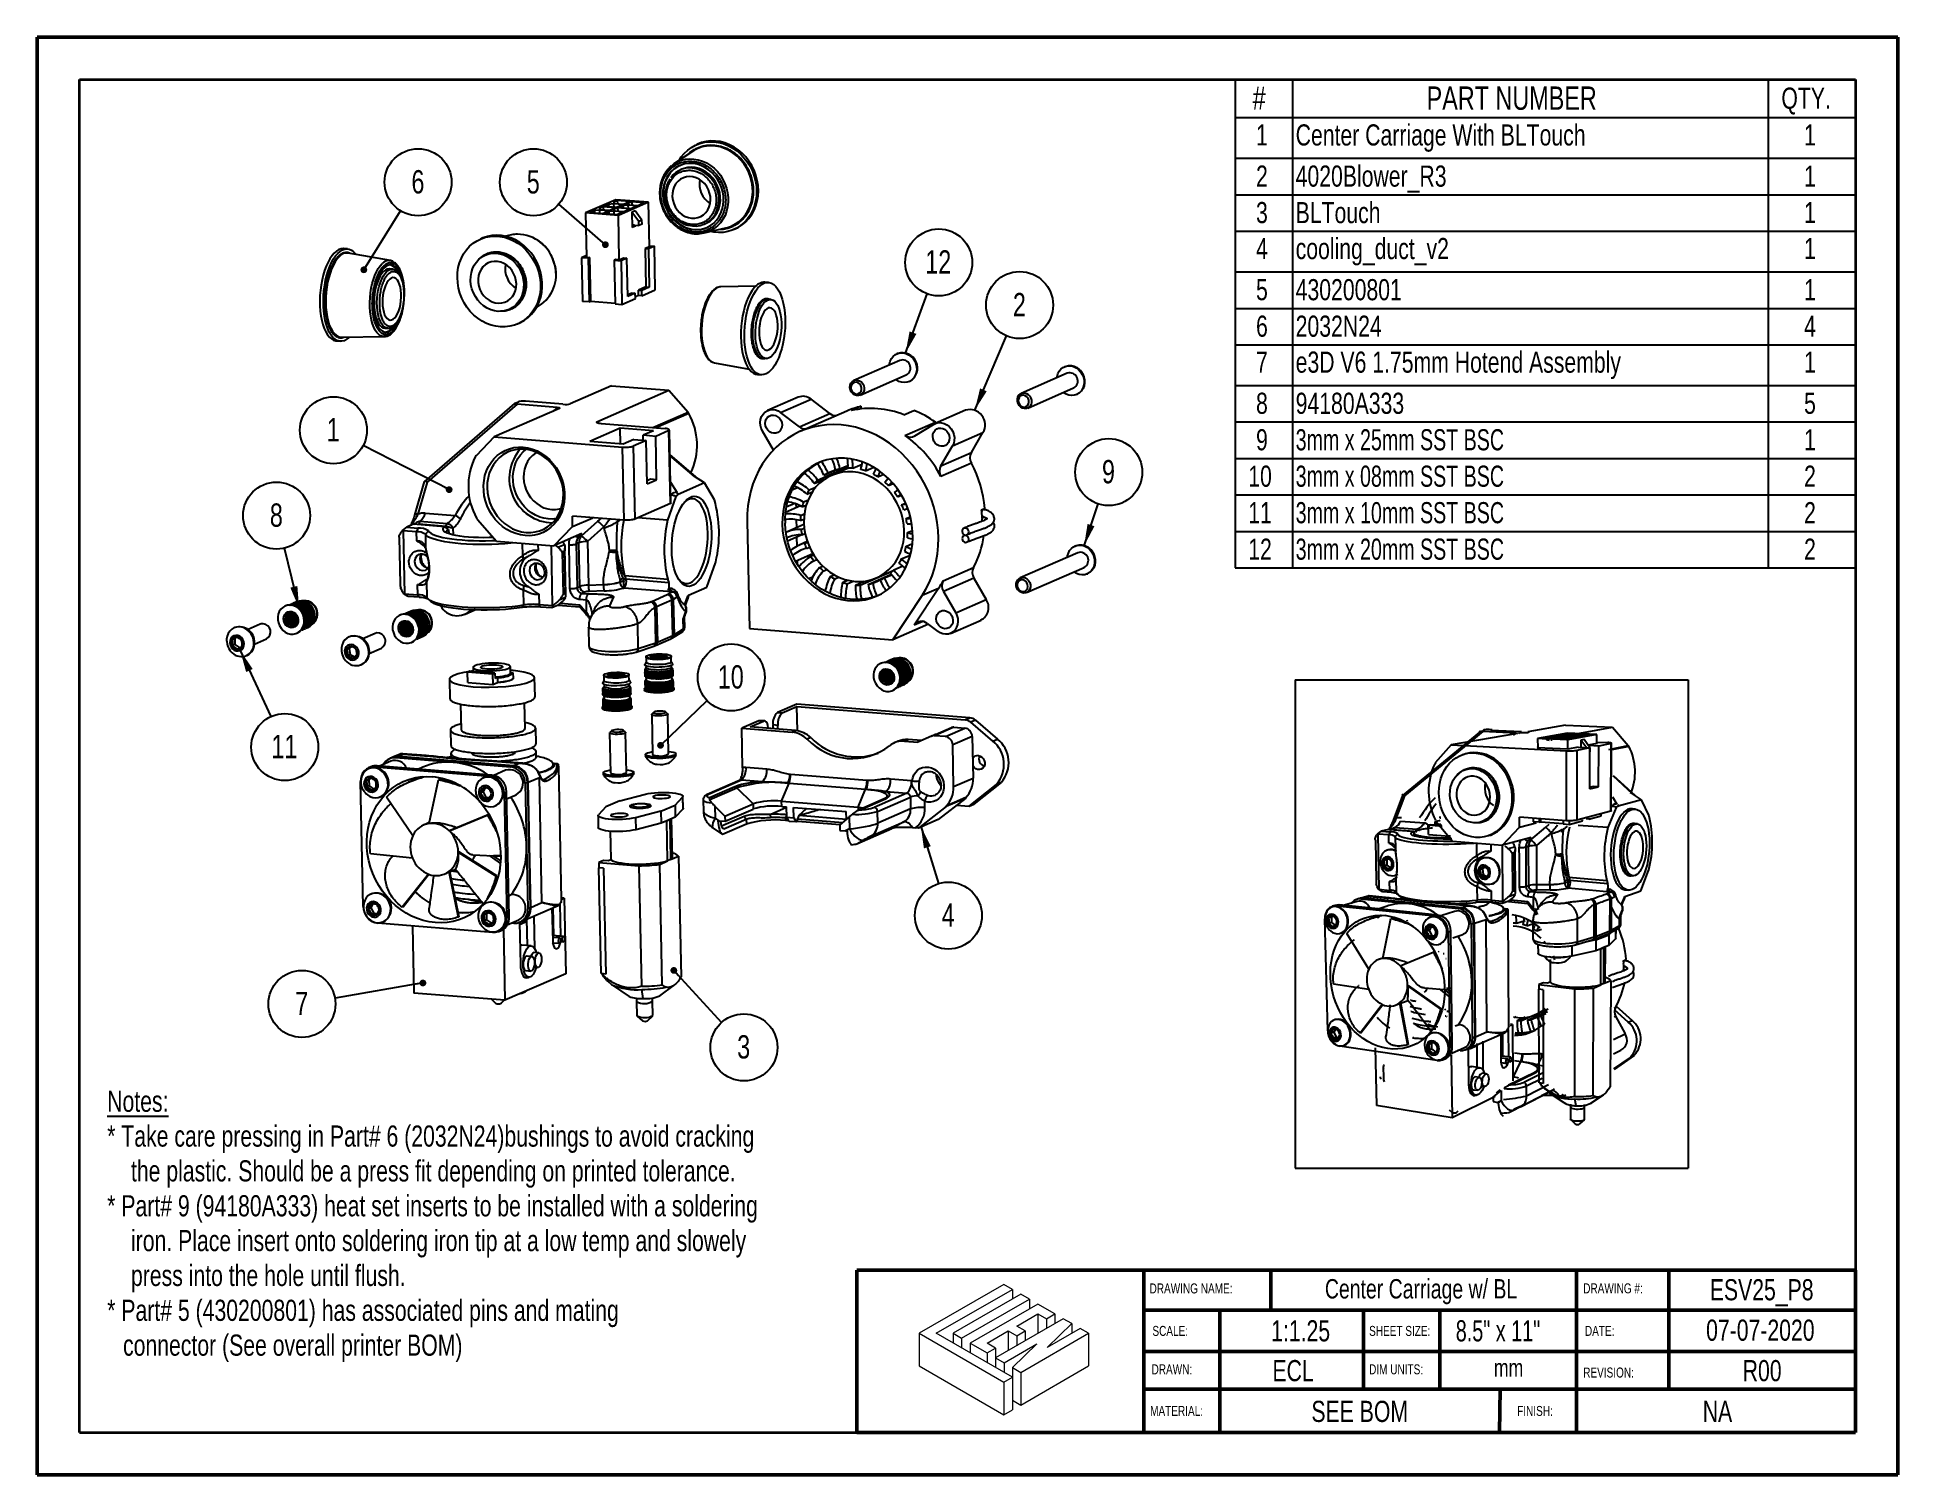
# Model space of a CAD drawing. Header units: millimetres. Extents: x 0 to 279, y 0 to 216.
import ezdxf

# ---------------------------------------------------------------- set-up
doc = ezdxf.new("R2010")
doc.units = ezdxf.units.MM
for name, color, linetype in [('PAGE_BORDER', 7, 'Continuous'), ('TITLE_BLOCK_BORDER', 7, 'Continuous'), ('TITLE_BLOCK_TEXT', 8, 'Continuous')]:
    doc.layers.add(name, color=color, linetype=linetype)
doc.styles.add('SLDTEXTSTYLE0', font='TXT', dxfattribs={"width": 0.75})
doc.styles.add('SLDTEXTSTYLE1', font='TXT', dxfattribs={"width": 0.7})
doc.styles.add('SLDTEXTSTYLE2', font='TXT', dxfattribs={"width": 0.694444})
doc.dimstyles.new('SLDDIMSTYLE0', dxfattribs={"dimtxt": 0.18, "dimasz": 1.016, "dimexe": 0, "dimexo": 0.0625, "dimgap": 0, "dimtad": 0, "dimtih": 1, "dimtoh": 1, "dimdec": 0, "dimrnd": 1e-09, "dimzin": 0, "dimdsep": 46, "dimtxsty": 'Standard', "dimblk1": 'DOT', "dimblk2": 'DOT', "dimsah": 1, "dimcen": 0.09, "dimadec": 0, "dimazin": 0, "dimtfac": 1.016, "dimtdec": 0, "dimtofl": 0, "dimtmove": 0, "dimatfit": 3, "dimldrblk": 'DOT', "dimfxl": 1, "dimfrac": 2, "dimtolj": 1, "dimtzin": 0, "dimarcsym": 0})
doc.dimstyles.new('SLDDIMSTYLE1', dxfattribs={"dimtxt": 0.18, "dimasz": 3.302, "dimexe": 0, "dimexo": 0.0625, "dimgap": 0, "dimtad": 0, "dimtih": 1, "dimtoh": 1, "dimdec": 0, "dimrnd": 1e-09, "dimzin": 0, "dimdsep": 46, "dimtxsty": 'Standard', "dimsah": 1, "dimcen": 0.09, "dimadec": 0, "dimazin": 0, "dimtfac": 3.302, "dimtdec": 0, "dimtofl": 0, "dimtmove": 0, "dimatfit": 3, "dimfxl": 1, "dimfrac": 2, "dimtolj": 1, "dimtzin": 0, "dimarcsym": 0})

msp = doc.modelspace()

# ---------------------------------------------------------------- texts
at = {"layer": 'TITLE_BLOCK_BORDER', "attachment_point": 2, "style": 'SLDTEXTSTYLE0'}
for s, insert, char_height in [('Center Carriage w/ BL', (207.81, 29.39), 2.9104), ('ESV25_P8', (258.96, 29.38), 3.175), ('07-07-2020', (258.76, 23.31), 3.175), ('ECL', (188.59, 17.23), 3.175), ('mm', (220.95, 17.39), 2.646), ('R00', (259.03, 17.23), 3.175), ('SEE BOM', (198.6, 11.11), 3.175), ('NA', (252.32, 11.11), 3.175)]:
    msp.add_mtext(s, dxfattribs=dict(at, insert=insert, char_height=char_height))
at = {"layer": 'TITLE_BLOCK_TEXT', "attachment_point": 1}
for s, insert, char_height, style in [('DRAWING NAME:', (167.04, 28.74), 1.5, 'SLDTEXTSTYLE0'), ('DRAWING #:', (232.16, 28.75), 1.5, 'SLDTEXTSTYLE0'), ('SCALE:', (167.47, 22.36), 1.5, 'SLDTEXTSTYLE0'), ('1:1.25', (185.3, 23.21), 3.175, 'SLDTEXTSTYLE0'), ('SHEET SIZE:', (200.01, 22.36), 1.5, 'SLDTEXTSTYLE0'), ('8.5" x 11"', (213.02, 23.21), 3.175, 'SLDTEXTSTYLE1'), ('DATE:', (232.42, 22.36), 1.5, 'SLDTEXTSTYLE0'), ('DRAWN:', (167.34, 16.59), 1.5, 'SLDTEXTSTYLE0'), ('DIM UNITS:', (200.01, 16.59), 1.5, 'SLDTEXTSTYLE0'), ('REVISION:', (232.16, 16.11), 1.5, 'SLDTEXTSTYLE0'), ('MATERIAL:', (167.13, 10.34), 1.5, 'SLDTEXTSTYLE0'), ('FINISH:', (222.24, 10.34), 1.5, 'SLDTEXTSTYLE0')]:
    msp.add_mtext(s, dxfattribs=dict(at, insert=insert, char_height=char_height, style=style))

# ---------------------------------------------------------------- blocks, each defined once
blk = doc.blocks.new('Lien3D Logo')
at = {"color": 7, "linetype": 'Continuous', "lineweight": 18}
for p, q in [((10.61, 16.33), (0, 10.21)), ((11.67, 15.71), (10.61, 16.33)), ((2.13, 10.21), (11.67, 15.71)), ((12.73, 15.1), (4.26, 10.21)), ((5.32, 9.59), (13.8, 14.49)), ((11.67, 15.71), (11.67, 14.49)), ((13.8, 14.49), (12.73, 15.1)), ((13.8, 14.49), (13.8, 13.26)), ((14.86, 13.87), (6.38, 8.98)), ((18.05, 12.03), (9.57, 7.13)), ((12.22, 11.12), (14.86, 12.64)), ((16.99, 12.64), (14.86, 13.87)), ((14.86, 12.64), (15.93, 12.03)), ((14.86, 12.64), (14.86, 10.19)), ((15.93, 12.03), (16.99, 12.64)), ((15.93, 12.03), (15.93, 10.8)), ((16.99, 12.64), (16.99, 11.42)), ((19.12, 11.42), (18.05, 12.03)), ((0, 10.21), (0, 6.12)), ((0, 10.21), (10.61, 4.08)), ((11.67, 4.7), (2.13, 10.21)), ((4.26, 10.21), (4.26, 8.98)), ((4.26, 10.21), (5.32, 9.59)), ((5.32, 9.59), (5.32, 8.36)), ((8.51, 8.98), (11.15, 10.5)), ((11.15, 10.5), (12.22, 9.89)), ((11.15, 10.5), (11.15, 8.05)), ((13.28, 10.5), (12.22, 11.12)), ((12.22, 9.89), (13.28, 10.5)), ((12.22, 9.89), (12.22, 8.66)), ((12.73, 5.31), (21.21, 10.21)), ((13.28, 10.5), (13.28, 9.28)), ((16.04, 8.45), (19.12, 11.42)), ((20.15, 10.82), (16.04, 8.45)), ((19.12, 11.42), (19.12, 10.22)), ((21.21, 10.21), (20.15, 10.82)), ((21.21, 10.21), (21.21, 6.12)), ((6.38, 8.98), (8.51, 7.75)), ((6.38, 8.98), (6.38, 7.75)), ((9.57, 8.36), (8.51, 8.98)), ((8.51, 7.75), (9.57, 8.36)), ((8.51, 7.75), (8.51, 6.52)), ((9.57, 8.36), (9.57, 7.13)), ((9.57, 7.13), (10.64, 6.52)), ((9.57, 7.13), (9.57, 5.91)), ((10.64, 6.52), (14.75, 8.89)), ((14.75, 8.89), (11.67, 5.93)), ((0, 6.12), (10.61, 0)), ((10.61, 4.08), (11.67, 4.7)), ((10.64, 6.52), (10.64, 5.29)), ((11.67, 5.93), (12.73, 5.31)), ((11.67, 5.93), (11.67, 4.7)), ((11.67, 4.7), (11.67, 0.61)), ((12.73, 1.23), (21.21, 6.12)), ((12.73, 5.31), (12.73, 1.23)), ((10.61, 4.08), (10.61, 0)), ((10.61, 0), (11.67, 0.61)), ((11.67, 1.84), (12.73, 1.23))]:
    blk.add_line(p, q, dxfattribs=at)
blk = doc.blocks.new('SW_NOTE_51')
at = {"layer": 'TITLE_BLOCK_BORDER', "color": 0, "char_height": 3.175, "attachment_point": 1, "style": 'SLDTEXTSTYLE0'}
for s, insert in [('\\LNotes:', (0, 4.09)), ('* Take care pressing in Part# 6 (2032N24)bushings to avoid cracking', (0, -1.14)), ('the plastic. Should be a press fit depending on printed tolerance.', (3.57, -6.37)), ('* Part# 9 (94180A333) heat set inserts to be installed with a soldering', (0, -11.61)), ('iron. Place insert onto soldering iron tip at a low temp and slowely', (3.57, -16.84)), ('press into the hole until flush.', (3.57, -22.07)), ('* Part# 5 (430200801) has associated pins and mating', (0, -27.31)), ('connector (See overall printer BOM)', (2.38, -32.54))]:
    blk.add_mtext(s, dxfattribs=dict(at, insert=insert))
blk = doc.blocks.new('SW_TABLEANNOTATION_7')
at = {"layer": 'TITLE_BLOCK_BORDER', "color": 0}
for p, q in [((0, 0), (0, -73.33)), ((93.13, 0), (0, 0)), ((8.56, 0), (8.56, -5.73)), ((80.03, 0), (80.03, -5.73)), ((93.13, -73.33), (93.13, 0)), ((0, -5.73), (93.13, -5.73)), ((8.56, -5.73), (8.56, -73.33)), ((80.03, -5.73), (80.03, -73.33)), ((0, -11.83), (93.13, -11.83)), ((0, -17.31), (93.13, -17.31)), ((0, -22.78), (93.13, -22.78)), ((0, -28.89), (93.13, -28.89)), ((0, -34.37), (93.13, -34.37)), ((0, -39.84), (93.13, -39.84)), ((0, -45.95), (93.13, -45.95)), ((0, -51.43), (93.13, -51.43)), ((0, -56.9), (93.13, -56.9)), ((0, -62.38), (93.13, -62.38)), ((0, -67.86), (93.13, -67.86)), ((0, -73.33), (93.13, -73.33))]:
    blk.add_line(p, q, dxfattribs=at)
at = {"layer": 'TITLE_BLOCK_BORDER', "color": 0, "attachment_point": 1}
for s, insert, char_height, style in [('#', (2.6, -1.05), 3.5, 'SLDTEXTSTYLE0'), ('PART NUMBER', (28.73, -1.05), 3.5, 'SLDTEXTSTYLE0'), ('QTY.', (82, -1.22), 3.175, 'SLDTEXTSTYLE0'), ('1', (3.11, -6.74), 3.17, 'SLDTEXTSTYLE0'), ('Center Carriage With BLTouch', (9.06, -6.74), 3.175, 'SLDTEXTSTYLE0'), ('1', (85.41, -6.74), 3.17, 'SLDTEXTSTYLE0'), ('2', (3.11, -12.92), 3.17, 'SLDTEXTSTYLE0'), ('4020Blower_R3', (9.06, -12.92), 3.175, 'SLDTEXTSTYLE0'), ('1', (85.41, -12.92), 3.17, 'SLDTEXTSTYLE0'), ('3', (3.11, -18.4), 3.17, 'SLDTEXTSTYLE0'), ('BLTouch', (9.06, -18.4), 3.175, 'SLDTEXTSTYLE0'), ('1', (85.41, -18.4), 3.17, 'SLDTEXTSTYLE0'), ('4', (3.11, -23.8), 3.17, 'SLDTEXTSTYLE0'), ('cooling_duct_v2', (9.06, -23.8), 3.175, 'SLDTEXTSTYLE0'), ('1', (85.41, -23.8), 3.17, 'SLDTEXTSTYLE0'), ('5', (3.11, -29.98), 3.17, 'SLDTEXTSTYLE0'), ('430200801', (9.06, -29.98), 3.175, 'SLDTEXTSTYLE0'), ('1', (85.41, -29.98), 3.17, 'SLDTEXTSTYLE0'), ('6', (3.11, -35.46), 3.17, 'SLDTEXTSTYLE0'), ('2032N24', (9.06, -35.46), 3.175, 'SLDTEXTSTYLE0'), ('4', (85.41, -35.46), 3.17, 'SLDTEXTSTYLE0'), ('7', (3.11, -40.86), 3.17, 'SLDTEXTSTYLE0'), ('e3D V6 1.75mm Hotend Assembly', (9.06, -40.86), 3.175, 'SLDTEXTSTYLE0'), ('1', (85.41, -40.86), 3.17, 'SLDTEXTSTYLE0'), ('8', (3.11, -47.04), 3.17, 'SLDTEXTSTYLE0'), ('94180A333', (9.06, -47.04), 3.175, 'SLDTEXTSTYLE0'), ('5', (85.41, -47.04), 3.17, 'SLDTEXTSTYLE0'), ('9', (3.11, -52.52), 3.17, 'SLDTEXTSTYLE0'), ('3mm x 25mm SST BSC', (9.06, -52.52), 3.175, 'SLDTEXTSTYLE2'), ('1', (85.41, -52.52), 3.17, 'SLDTEXTSTYLE0'), ('10', (1.94, -57.99), 3.175, 'SLDTEXTSTYLE0'), ('3mm x 08mm SST BSC', (9.06, -57.99), 3.175, 'SLDTEXTSTYLE2'), ('2', (85.41, -57.99), 3.17, 'SLDTEXTSTYLE0'), ('11', (1.94, -63.47), 3.175, 'SLDTEXTSTYLE0'), ('3mm x 10mm SST BSC', (9.06, -63.47), 3.175, 'SLDTEXTSTYLE2'), ('2', (85.41, -63.47), 3.17, 'SLDTEXTSTYLE0'), ('12', (1.94, -68.95), 3.175, 'SLDTEXTSTYLE0'), ('3mm x 20mm SST BSC', (9.06, -68.95), 3.175, 'SLDTEXTSTYLE2'), ('2', (85.41, -68.95), 3.17, 'SLDTEXTSTYLE0')]:
    blk.add_mtext(s, dxfattribs=dict(at, insert=insert, char_height=char_height, style=style))
blk = doc.blocks.new('SW_NOTE_52')
at = {"layer": 'TITLE_BLOCK_BORDER', "color": 0}
blk.add_circle((-4.47, 2.3), 5.03, dxfattribs=at)
at = {"layer": 'TITLE_BLOCK_BORDER', "color": 0, "insert": (-4.51, 4.12), "char_height": 3.5, "attachment_point": 2, "style": 'SLDTEXTSTYLE0'}
blk.add_mtext('1', dxfattribs=at)
blk = doc.blocks.new('_DOT')
at = {"color": 0, "linetype": 'ByBlock', "lineweight": -2}
blk.add_line((-0.5, 0), (-1, 0), dxfattribs=at)
at = {"color": 0, "linetype": 'ByBlock', "const_width": 0.5}
blk.add_lwpolyline([(-0.25, 0, 1), (0.25, 0, 1)], format="xyb", close=True, dxfattribs=at)
blk = doc.blocks.new('SW_NOTE_53')
at = {"layer": 'TITLE_BLOCK_BORDER', "color": 0}
blk.add_circle((1.48, -4.81), 5.03, dxfattribs=at)
at = {"layer": 'TITLE_BLOCK_BORDER', "color": 0, "insert": (1.45, -2.98), "char_height": 3.5, "attachment_point": 2, "style": 'SLDTEXTSTYLE0'}
blk.add_mtext('4', dxfattribs=at)
blk = doc.blocks.new('SW_NOTE_54')
at = {"layer": 'TITLE_BLOCK_BORDER', "color": 0}
blk.add_circle((1.73, 4.72), 5.03, dxfattribs=at)
at = {"layer": 'TITLE_BLOCK_BORDER', "color": 0, "insert": (1.66, 6.55), "char_height": 3.5, "attachment_point": 2, "style": 'SLDTEXTSTYLE0'}
blk.add_mtext('12', dxfattribs=at)
blk = doc.blocks.new('SW_NOTE_55')
at = {"layer": 'TITLE_BLOCK_BORDER', "color": 0}
blk.add_circle((1.6, 4.77), 5.03, dxfattribs=at)
at = {"layer": 'TITLE_BLOCK_BORDER', "color": 0, "insert": (1.56, 6.59), "char_height": 3.5, "attachment_point": 2, "style": 'SLDTEXTSTYLE0'}
blk.add_mtext('9', dxfattribs=at)
blk = doc.blocks.new('SW_NOTE_56')
at = {"layer": 'TITLE_BLOCK_BORDER', "color": 0}
blk.add_circle((2.65, 4.28), 5.03, dxfattribs=at)
at = {"layer": 'TITLE_BLOCK_BORDER', "color": 0, "insert": (2.62, 6.1), "char_height": 3.5, "attachment_point": 2, "style": 'SLDTEXTSTYLE0'}
blk.add_mtext('6', dxfattribs=at)
blk = doc.blocks.new('SW_NOTE_57')
at = {"layer": 'TITLE_BLOCK_BORDER', "color": 0}
blk.add_circle((-1.19, 4.89), 5.03, dxfattribs=at)
at = {"layer": 'TITLE_BLOCK_BORDER', "color": 0, "insert": (-1.22, 6.71), "char_height": 3.5, "attachment_point": 2, "style": 'SLDTEXTSTYLE0'}
blk.add_mtext('8', dxfattribs=at)
blk = doc.blocks.new('SW_NOTE_58')
at = {"layer": 'TITLE_BLOCK_BORDER', "color": 0}
blk.add_circle((2.11, -4.57), 5.03, dxfattribs=at)
at = {"layer": 'TITLE_BLOCK_BORDER', "color": 0, "insert": (2.04, -2.74), "char_height": 3.5, "attachment_point": 2, "style": 'SLDTEXTSTYLE0'}
blk.add_mtext('11', dxfattribs=at)
blk = doc.blocks.new('SW_NOTE_59')
at = {"layer": 'TITLE_BLOCK_BORDER', "color": 0}
blk.add_circle((-4.96, -0.86), 5.03, dxfattribs=at)
at = {"layer": 'TITLE_BLOCK_BORDER', "color": 0, "insert": (-4.99, 0.96), "char_height": 3.5, "attachment_point": 2, "style": 'SLDTEXTSTYLE0'}
blk.add_mtext('7', dxfattribs=at)
blk = doc.blocks.new('SW_NOTE_60')
at = {"layer": 'TITLE_BLOCK_BORDER', "color": 0}
blk.add_circle((3.39, -3.72), 5.03, dxfattribs=at)
at = {"layer": 'TITLE_BLOCK_BORDER', "color": 0, "insert": (3.35, -1.89), "char_height": 3.5, "attachment_point": 2, "style": 'SLDTEXTSTYLE0'}
blk.add_mtext('3', dxfattribs=at)
blk = doc.blocks.new('SW_NOTE_61')
at = {"layer": 'TITLE_BLOCK_BORDER', "color": 0}
blk.add_circle((3.63, 3.49), 5.03, dxfattribs=at)
at = {"layer": 'TITLE_BLOCK_BORDER', "color": 0, "insert": (3.56, 5.31), "char_height": 3.5, "attachment_point": 2, "style": 'SLDTEXTSTYLE0'}
blk.add_mtext('10', dxfattribs=at)
blk = doc.blocks.new('SW_NOTE_62')
at = {"layer": 'TITLE_BLOCK_BORDER', "color": 0}
blk.add_circle((-3.8, 3.3), 5.03, dxfattribs=at)
at = {"layer": 'TITLE_BLOCK_BORDER', "color": 0, "insert": (-3.83, 5.12), "char_height": 3.5, "attachment_point": 2, "style": 'SLDTEXTSTYLE0'}
blk.add_mtext('5', dxfattribs=at)
blk = doc.blocks.new('SW_NOTE_63')
at = {"layer": 'TITLE_BLOCK_BORDER', "color": 0}
blk.add_circle((1.98, 4.63), 5.03, dxfattribs=at)
at = {"layer": 'TITLE_BLOCK_BORDER', "color": 0, "insert": (1.94, 6.45), "char_height": 3.5, "attachment_point": 2, "style": 'SLDTEXTSTYLE0'}
blk.add_mtext('2', dxfattribs=at)

# ---------------------------------------------------------------- linework, layer by layer
at = {"color": 7, "linetype": 'Continuous', "lineweight": 50}
for p, q in [((0, 0), (0, 215.9)), ((0, 215.9), (279.4, 215.9)), ((279.4, 0), (279.4, 215.9)), ((0, 0), (279.4, 0))]:
    msp.add_line(p, q, dxfattribs=at)
at = {"color": 7, "linetype": 'Continuous', "lineweight": 25}
for p, q in [((98.41, 198.75), (95.62, 196.87)), ((99.26, 199.88), (98.99, 199.76)), ((95.62, 196.87), (95.43, 196.71)), ((96.81, 196.07), (96.59, 195.97)), ((86.87, 191.5), (82.35, 189.52)), ((85, 190.44), (84.35, 190.16)), ((84.35, 190.16), (84.61, 190.01)), ((84.61, 190.01), (85.93, 189.9)), ((86.83, 190.29), (85, 190.44)), ((85, 190.44), (85.01, 189.98)), ((85.81, 190.79), (85.16, 190.51)), ((85.16, 190.51), (86.99, 190.36)), ((86.56, 190.86), (85.81, 190.79)), ((85.81, 190.79), (85.82, 190.46)), ((85.93, 189.9), (86.83, 190.29)), ((87.11, 191.36), (86.47, 191.08)), ((86.47, 191.08), (86.72, 190.93)), ((87.16, 190.27), (86.51, 189.98)), ((87.88, 190.76), (86.56, 190.86)), ((86.56, 190.86), (86.57, 190.4)), ((86.72, 190.93), (88.04, 190.83)), ((91.79, 191.11), (86.87, 191.5)), ((86.99, 190.36), (87.88, 190.76)), ((88.94, 191.22), (87.11, 191.36)), ((87.11, 191.36), (87.12, 190.9)), ((88.98, 190.12), (87.16, 190.27)), ((87.16, 190.27), (87.17, 189.81)), ((91.79, 191.11), (87.27, 189.13)), ((87.97, 190.62), (87.32, 190.34)), ((87.32, 190.34), (89.14, 190.19)), ((88.71, 190.69), (87.97, 190.62)), ((87.97, 190.62), (87.97, 190.29)), ((88.04, 190.83), (88.94, 191.22)), ((88.09, 189.73), (88.98, 190.12)), ((89.27, 191.19), (88.37, 190.8)), ((88.37, 190.8), (90.2, 190.65)), ((90.04, 190.58), (88.71, 190.69)), ((88.71, 190.69), (88.72, 190.23)), ((89.14, 190.19), (90.04, 190.58)), ((91.09, 191.04), (89.27, 191.19)), ((89.27, 191.19), (89.28, 190.73)), ((90.2, 190.65), (91.09, 191.04)), ((91.93, 184.44), (91.79, 191.11)), ((87.27, 189.13), (82.35, 189.52)), ((82.35, 189.52), (82.49, 182.86)), ((83.7, 189.87), (83.05, 189.59)), ((83.05, 189.59), (84.88, 189.44)), ((84.45, 189.94), (83.7, 189.87)), ((83.7, 189.87), (83.71, 189.54)), ((85.77, 189.83), (84.45, 189.94)), ((84.45, 189.94), (84.46, 189.48)), ((84.88, 189.44), (85.77, 189.83)), ((85.85, 189.7), (85.21, 189.42)), ((85.21, 189.42), (87.03, 189.27)), ((86.6, 189.77), (85.85, 189.7)), ((85.85, 189.7), (85.86, 189.36)), ((86.51, 189.98), (86.76, 189.84)), ((87.92, 189.66), (86.6, 189.77)), ((86.6, 189.77), (86.61, 189.3)), ((86.76, 189.84), (88.09, 189.73)), ((87.03, 189.27), (87.92, 189.66)), ((87.41, 182.47), (87.27, 189.13)), ((89.79, 189.81), (89.29, 189.6)), ((89.29, 189.6), (89.34, 187.31)), ((90.33, 188.21), (89.29, 189.6)), ((89.83, 187.53), (89.34, 187.31)), ((89.69, 187.67), (90.34, 187.62)), ((90.82, 188.42), (89.79, 189.81)), ((90.82, 188.42), (90.33, 188.21)), ((90.34, 187.62), (90.33, 188.21)), ((90.83, 187.84), (90.34, 187.62)), ((90.83, 187.84), (90.82, 188.42)), ((100.16, 187.81), (100.38, 187.91)), ((100.16, 186.5), (103.43, 187.26)), ((66.81, 185.7), (66.55, 185.59)), ((71.22, 186.21), (70.33, 186)), ((91.93, 184.44), (91.29, 184.16)), ((92.68, 184.51), (91.79, 184.12)), ((91.93, 184.57), (92.68, 184.51)), ((92.82, 177.95), (92.68, 184.51)), ((99.33, 186.4), (100.15, 186.5)), ((104.57, 187), (104.83, 187.12)), ((46.59, 184.11), (46.05, 184.15)), ((53.03, 182.36), (46.74, 183.48)), ((67.51, 183.27), (67.29, 183.17)), ((82.48, 183.12), (81.74, 182.79)), ((82.75, 182.71), (81.74, 182.79)), ((81.74, 182.79), (81.88, 176.23)), ((82.49, 182.86), (82.99, 182.82)), ((82.99, 182.82), (82.75, 182.71)), ((82.75, 182.71), (82.88, 176.15)), ((83.13, 176.26), (82.99, 182.82)), ((86.91, 182.51), (86.66, 182.4)), ((86.66, 182.4), (87.67, 182.32)), ((86.66, 182.4), (86.8, 175.84)), ((87.41, 182.47), (86.91, 182.51)), ((87.41, 182.47), (88.06, 182.75)), ((88.56, 182.71), (87.67, 182.32)), ((87.67, 182.32), (87.8, 175.76)), ((88.06, 182.75), (88.56, 182.71)), ((88.68, 176.95), (88.56, 182.71)), ((91.29, 184.16), (91.41, 178.4)), ((91.29, 184.16), (91.79, 184.12)), ((91.79, 184.12), (91.91, 178.36)), ((53.34, 181.06), (52.89, 181.09)), ((53.34, 181.06), (53.47, 181.04)), ((109.82, 179.07), (109.28, 179.11)), ((82.88, 176.15), (81.88, 176.23)), ((82.88, 176.15), (83.13, 176.26)), ((83.13, 176.26), (86.8, 175.97)), ((87.8, 175.76), (89.82, 176.64)), ((89.3, 177.48), (88.68, 177.21)), ((89.8, 177.44), (88.68, 176.95)), ((89.3, 177.48), (89.8, 177.44)), ((89.82, 176.64), (89.8, 177.44)), ((90.3, 177.11), (89.82, 176.9)), ((91.41, 178.4), (90.29, 177.91)), ((90.3, 177.11), (90.29, 177.91)), ((90.29, 177.91), (90.79, 177.87)), ((90.81, 177.07), (90.3, 177.11)), ((91.91, 178.36), (90.79, 177.87)), ((90.81, 177.07), (90.79, 177.87)), ((90.81, 177.07), (92.82, 177.95)), ((91.41, 178.4), (91.91, 178.36)), ((107.88, 178.49), (102.64, 178.4)), ((110.16, 176.52), (109.71, 176.56)), ((70.85, 175.01), (71.07, 175.11)), ((74.99, 175.32), (75.76, 175.84)), ((86.8, 175.84), (87.8, 175.76)), ((45.73, 170.83), (52.12, 170.94)), ((52.12, 170.94), (52.25, 170.97)), ((52.18, 172.22), (52.63, 172.18)), ((52.66, 172.18), (52.63, 172.18)), ((72.12, 172.83), (72.39, 172.95)), ((44.94, 170.28), (45.48, 170.23)), ((109, 167.68), (109.45, 167.65)), ((129.2, 168.4), (129.11, 168.36)), ((101.73, 166.98), (106.89, 166.06)), ((108.17, 165.23), (108.71, 165.19)), ((129.55, 167.37), (122.64, 164.35)), ((123.6, 162.15), (130.51, 165.17)), ((154.68, 165.42), (147.78, 162.4)), ((154.34, 166.45), (154.25, 166.41)), ((86.24, 163.55), (80.02, 160.83)), ((84.03, 158.14), (94.86, 162.87)), ((86.24, 163.55), (94.86, 162.87)), ((94.86, 162.87), (97.73, 159.58)), ((130.94, 164.18), (131.03, 164.22)), ((148.74, 160.2), (155.64, 163.22)), ((156.08, 162.23), (156.16, 162.27)), ((71.69, 160.9), (58.15, 149.18)), ((72.06, 160.77), (58.55, 149.09)), ((78.42, 160.14), (68.64, 155.86)), ((71.74, 160.93), (72.26, 161.15)), ((78.1, 160.29), (72.06, 160.77)), ((78.93, 160.77), (73.34, 161.22)), ((114.27, 161.83), (109.69, 159.83)), ((111.63, 159.54), (116.21, 161.54)), ((114.46, 157.39), (111.63, 159.54)), ((114.46, 157.39), (119.03, 159.39)), ((121.6, 159.76), (114.56, 156.69)), ((119.03, 159.39), (116.21, 161.54)), ((123.73, 160.47), (122.25, 159.83)), ((123.74, 160.08), (123.73, 160.47)), ((130.15, 159.2), (131.63, 159.84)), ((139.41, 159.88), (134.83, 157.88)), ((87.53, 157.19), (82.97, 155.2)), ((84.7, 157.9), (94.31, 157.14)), ((92.55, 156.79), (87.53, 157.19)), ((87.58, 154.84), (87.53, 157.19)), ((92.55, 156.79), (90.98, 156.11)), ((94.86, 156.82), (92.88, 155.95)), ((95.09, 145.86), (94.86, 156.82)), ((95.16, 145.93), (94.93, 156.89)), ((110.56, 153.9), (108.92, 156.74)), ((130.31, 156.09), (134.89, 158.09)), ((131.8, 156.01), (134.61, 157.76)), ((137.45, 154.51), (142.02, 156.51)), ((140.28, 153.55), (142.02, 156.51)), ((68.64, 155.86), (65.9, 153.03)), ((68.64, 155.86), (87.89, 154.33)), ((87.99, 154.8), (82.97, 155.2)), ((88.12, 143.37), (87.89, 154.33)), ((89.57, 155.49), (87.99, 154.8)), ((91.47, 155.34), (89.49, 154.47)), ((89.49, 154.47), (89.73, 143.51)), ((89.57, 155.49), (91.47, 155.34)), ((92.88, 155.95), (90.98, 156.11)), ((90.99, 155.38), (90.98, 156.11)), ((91.61, 148.84), (91.47, 155.34)), ((93.02, 149.45), (92.88, 155.95)), ((135.7, 151.55), (137.45, 154.51)), ((99.18, 149.61), (95, 153.21)), ((117.18, 149.38), (121.75, 151.38)), ((118.14, 150.11), (120.08, 150.96)), ((118.75, 150.46), (119.85, 150.94)), ((121.81, 151.19), (119.3, 150.1)), ((120.55, 151.07), (121.75, 151.59)), ((122.47, 151.17), (123.86, 151.78)), ((124.4, 150.76), (125.65, 151.31)), ((135.7, 151.55), (140.28, 153.55)), ((140.28, 151.93), (135.7, 149.93)), ((58.13, 149.17), (56.67, 144.1)), ((58.55, 149.09), (57.16, 144.25)), ((92.12, 149.53), (91.6, 149.3)), ((91.61, 148.84), (93.02, 149.45)), ((93.02, 149.45), (92.12, 149.53)), ((100.22, 148.95), (96.24, 147.21)), ((100.22, 148.95), (98.68, 149.92)), ((101.69, 146.43), (100.22, 148.95)), ((113.38, 147.94), (114.14, 148.27)), ((115.93, 147.9), (116.94, 148.34)), ((116.68, 148.87), (118.46, 149.65)), ((126.23, 149.87), (127.13, 150.26)), ((127.85, 148.55), (128.55, 148.85)), ((95.09, 145.86), (89.73, 143.51)), ((95.92, 146.91), (94.65, 143.36)), ((114.61, 145.51), (112.37, 144.53)), ((113.94, 145.8), (113.95, 145.22)), ((114.87, 145.37), (115.47, 145.63)), ((115.07, 146.1), (115.74, 146.39)), ((115.56, 147.26), (116.4, 147.63)), ((129.17, 146.86), (129.78, 147.13)), ((129.81, 145.67), (130.4, 145.92)), ((56.48, 142.75), (55.5, 142.32)), ((61.19, 142.38), (56.48, 142.75)), ((56.68, 144.11), (56.67, 144.1)), ((61.37, 142.43), (57.34, 142.75)), ((57.5, 143.21), (61.53, 142.89)), ((58.24, 144.43), (62.75, 144.07)), ((61.53, 142.89), (61.58, 142.88)), ((65.35, 145.02), (65.35, 145.07)), ((65.37, 145.02), (65.35, 145.02)), ((66.1, 143.49), (68.97, 140.2)), ((88.12, 143.37), (80.36, 143.99)), ((80.4, 142.42), (80.36, 143.99)), ((80.4, 142.42), (83.42, 143.74)), ((81.75, 141.04), (84.19, 143.22)), ((87.1, 143.11), (87.1, 143.11)), ((94.65, 143.36), (90.19, 143.71)), ((106.6, 143.17), (106.94, 127.12)), ((115.13, 142.7), (112.41, 141.51)), ((113.99, 143.44), (114.01, 142.21)), ((114.62, 143.3), (115.13, 143.52)), ((114.66, 144.08), (115.19, 144.32)), ((130.49, 143.62), (131.11, 143.89)), ((141.77, 144.9), (142.3, 145.13)), ((141.77, 144.9), (141.79, 144.71)), ((141.83, 143.9), (142, 143.89)), ((142.11, 143.87), (141.83, 143.89)), ((142.09, 144.96), (141.94, 144.97)), ((54.35, 140.82), (54.5, 133.78)), ((54.87, 141.8), (55.5, 142.32)), ((54.94, 141.79), (54.87, 141.8)), ((56.96, 141.63), (54.94, 141.79)), ((54.94, 141.79), (55.14, 132.32)), ((55.5, 142.32), (57.16, 142.19)), ((57.16, 142.19), (56.96, 141.63)), ((56.99, 140.25), (56.96, 141.63)), ((58.75, 141.76), (58.29, 141.27)), ((58.29, 141.27), (58.33, 139.18)), ((61.78, 141.97), (61.19, 142.38)), ((61.4, 142.42), (61.37, 142.43)), ((61.78, 141.97), (61.79, 141.34)), ((68.97, 140.2), (77.59, 139.52)), ((77.59, 139.52), (80.4, 142.42)), ((81.81, 141.36), (77.59, 139.52)), ((78.2, 139.3), (79.17, 139.72)), ((79.17, 139.72), (78.99, 140.13)), ((81.35, 139.97), (80.93, 139.79)), ((80.93, 139.79), (81.07, 133.21)), ((81.81, 141.36), (81.33, 140.86)), ((81.33, 140.86), (81.75, 141.04)), ((81.49, 133.4), (81.35, 139.97)), ((85.08, 142.36), (82.64, 140.18)), ((82.64, 140.18), (82.78, 133.61)), ((112.66, 140.28), (114.72, 141.18)), ((114.04, 140.89), (114.07, 139.43)), ((115.64, 140.14), (114.42, 139.6)), ((114.7, 141.97), (115.18, 142.18)), ((114.84, 141.18), (115.3, 141.38)), ((115.21, 139.88), (115.66, 140.08)), ((130.46, 139.43), (131.43, 139.85)), ((130.71, 141.5), (131.45, 141.82)), ((139.37, 141.13), (139.16, 141.03)), ((73.66, 137.9), (72.96, 137.51)), ((77.76, 139.59), (78.2, 139.3)), ((79.19, 138.73), (78.84, 138.58)), ((78.84, 138.58), (78.97, 132.27)), ((79.33, 132.42), (79.19, 138.73)), ((79.4, 132.13), (79.25, 139.17)), ((80, 133.12), (79.86, 139.69)), ((85.91, 138.63), (85.93, 138.77)), ((85.93, 138.77), (85.93, 138.82)), ((87.01, 138.91), (86.9, 138.72)), ((86.9, 138.72), (86.92, 138.55)), ((86.9, 138.72), (86.91, 138.54)), ((100.55, 133.29), (101.86, 136.95)), ((113.86, 137.23), (116.47, 138.37)), ((114.12, 137.34), (114.13, 136.78)), ((115.52, 139.13), (115.97, 139.33)), ((116.16, 137.94), (116.61, 138.14)), ((116.61, 137.27), (117.07, 137.48)), ((129.76, 137.54), (131.13, 138.13)), ((156.27, 138.48), (147.6, 134.69)), ((155.92, 139.51), (155.84, 139.47)), ((58.3, 135.86), (58.34, 135.89)), ((75.53, 134.49), (75.58, 134.51)), ((87.56, 134.09), (87.56, 134.12)), ((87.99, 134.58), (88.38, 134.55)), ((88.07, 134.19), (88.07, 134.14)), ((88.22, 135.05), (94.68, 134.53)), ((88.38, 134.55), (94.85, 134.03)), ((115.84, 134.6), (116.49, 134.88)), ((117.48, 136.25), (117.97, 136.47)), ((118.05, 135.71), (118.57, 135.94)), ((119.1, 134.93), (119.68, 135.18)), ((119.76, 134.54), (120.39, 134.81)), ((120.93, 134.03), (121.69, 134.37)), ((121.64, 133.82), (122.52, 134.21)), ((122.86, 133.63), (124.17, 134.2)), ((123.58, 133.61), (128.37, 135.7)), ((124.78, 133.73), (128.26, 135.25)), ((125.47, 133.9), (126.99, 134.57)), ((126.03, 134.7), (128.53, 135.8)), ((127.19, 134.69), (128.32, 135.18)), ((128.31, 135.7), (128.37, 135.7)), ((128.37, 135.7), (128.37, 135.62)), ((128.65, 135.92), (129.91, 136.47)), ((136.03, 134.27), (140.6, 136.27)), ((140.67, 134.64), (136.09, 132.64)), ((140.67, 134.64), (142.5, 131.47)), ((148.56, 132.49), (157.23, 136.28)), ((157.66, 135.29), (157.75, 135.33)), ((55.07, 132.32), (55.14, 132.32)), ((55.72, 131.91), (55.07, 132.32)), ((55.14, 132.32), (57.16, 132.15)), ((57.38, 131.78), (55.72, 131.91)), ((57.16, 132.15), (57.12, 133.69)), ((57.38, 131.78), (57.16, 132.15)), ((58.44, 134.04), (58.49, 131.79)), ((58.65, 131.59), (59.13, 131.15)), ((73.07, 130.63), (73.02, 132.87)), ((73.04, 133.57), (73.76, 133.38)), ((75.35, 132.23), (75.38, 130.7)), ((79.34, 131.75), (78.36, 131.33)), ((78.97, 132.27), (79.33, 132.42)), ((81.07, 133.21), (81.49, 133.4)), ((82.47, 131.36), (81.47, 131.44)), ((82.22, 132.56), (81.8, 132.37)), ((81.8, 132.37), (82.81, 132.29)), ((82.51, 129.47), (82.47, 131.36)), ((82.78, 133.61), (85.03, 133.69)), ((85.12, 132.75), (82.87, 132.66)), ((85.03, 133.69), (85.02, 133.72)), ((86.53, 131.84), (85.94, 130.52)), ((88.13, 133.18), (88.1, 133.18)), ((95.29, 132.6), (88.13, 133.18)), ((92.29, 131.17), (94.58, 132.18)), ((95.32, 131.34), (93.02, 130.33)), ((94.58, 132.18), (94.75, 132.26)), ((94.75, 132.26), (95.29, 132.6)), ((95.29, 132.6), (95.31, 132.63)), ((95.52, 131.44), (95.32, 131.34)), ((95.43, 126.05), (95.32, 131.34)), ((96.07, 131.79), (95.52, 131.44)), ((95.52, 131.44), (95.63, 126.16)), ((96.13, 131.84), (96.07, 131.79)), ((97.78, 132.08), (100.55, 133.29)), ((128.48, 125.4), (132.88, 132.05)), ((135.34, 133.13), (131.7, 127.61)), ((135.34, 133.13), (132.88, 132.05)), ((136.09, 132.64), (137.93, 129.47)), ((137.93, 129.47), (142.5, 131.47)), ((37.3, 130.51), (37.21, 130.47)), ((37.9, 130.61), (38.27, 130.75)), ((38.1, 130.7), (37.91, 130.62)), ((38.41, 130.77), (37.96, 130.62)), ((38.16, 130.73), (38.1, 130.7)), ((38.15, 130.69), (38.16, 130.74)), ((38.26, 130.79), (38.2, 130.76)), ((38.29, 130.8), (38.35, 130.76)), ((38.45, 130.74), (38.41, 130.77)), ((38.42, 130.76), (38.46, 130.85)), ((38.61, 130.94), (38.48, 130.88)), ((38.6, 130.88), (38.71, 130.79)), ((38.71, 130.79), (38.78, 130.9)), ((38.72, 130.98), (38.75, 130.98)), ((38.78, 130.72), (38.74, 130.77)), ((38.92, 130.9), (39.02, 130.79)), ((39.02, 130.79), (39.11, 130.88)), ((39.11, 130.64), (39.07, 130.71)), ((39.25, 130.85), (39.33, 130.73)), ((39.33, 130.73), (39.43, 130.8)), ((39.42, 130.49), (39.38, 130.59)), ((39.57, 130.75), (39.63, 130.61)), ((39.63, 130.61), (39.75, 130.66)), ((39.71, 130.27), (39.68, 130.41)), ((39.88, 130.59), (39.91, 130.45)), ((39.91, 130.45), (40.04, 130.47)), ((39.93, 129.3), (40.46, 129.15)), ((39.96, 130.04), (39.95, 130.18)), ((40.05, 128.98), (40.53, 128.81)), ((40.15, 128.63), (40.55, 128.47)), ((40.16, 130.37), (40.17, 130.23)), ((40.17, 130.23), (40.3, 130.23)), ((40.17, 129.77), (40.19, 129.91)), ((40.3, 129.74), (40.17, 129.77)), ((40.34, 129.47), (40.38, 129.6)), ((40.47, 129.41), (40.34, 129.47)), ((40.4, 130.11), (40.39, 129.97)), ((40.39, 129.97), (40.52, 129.95)), ((40.46, 129.15), (40.52, 129.27)), ((40.58, 129.07), (40.46, 129.15)), ((40.53, 128.81), (40.61, 128.91)), ((40.64, 128.71), (40.53, 128.81)), ((40.55, 128.47), (40.64, 128.56)), ((40.61, 129.81), (40.57, 129.68)), ((40.57, 129.68), (40.7, 129.63)), ((40.57, 129.68), (41.23, 129.48)), ((40.63, 129.91), (41.11, 129.8)), ((40.76, 129.48), (40.71, 129.36)), ((40.71, 129.36), (40.83, 129.29)), ((40.71, 129.36), (41.3, 129.14)), ((40.87, 129.13), (40.79, 129.02)), ((40.79, 129.02), (40.9, 128.93)), ((40.79, 129.02), (41.31, 128.8)), ((40.92, 128.78), (40.82, 128.68)), ((40.82, 128.68), (40.92, 128.57)), ((40.82, 128.68), (41.28, 128.47)), ((54.54, 129.14), (54.45, 129.1)), ((55.24, 129.28), (55.48, 129.37)), ((55.62, 129.39), (55.29, 129.28)), ((55.37, 129.34), (55.32, 129.32)), ((55.36, 129.31), (55.37, 129.36)), ((55.95, 129.4), (55.37, 129.26)), ((55.53, 129.43), (55.44, 129.39)), ((55.5, 129.41), (55.55, 129.38)), ((55.93, 129.6), (55.61, 129.46)), ((55.73, 129.29), (55.62, 129.39)), ((55.64, 129.38), (55.67, 129.47)), ((55.85, 129.57), (55.75, 129.52)), ((55.81, 129.5), (55.92, 129.41)), ((55.92, 129.41), (55.99, 129.52)), ((55.93, 129.6), (55.96, 129.6)), ((55.99, 129.35), (55.95, 129.4)), ((56.13, 129.52), (56.23, 129.41)), ((56.23, 129.41), (56.32, 129.51)), ((56.24, 129.68), (56.31, 129.67)), ((56.32, 129.27), (56.27, 129.34)), ((56.46, 129.48), (56.54, 129.36)), ((56.54, 129.36), (56.64, 129.44)), ((56.63, 129.13), (56.59, 129.23)), ((56.78, 129.39), (56.84, 129.25)), ((56.84, 129.25), (56.96, 129.3)), ((56.92, 128.91), (56.89, 129.05)), ((57.09, 129.23), (57.12, 129.09)), ((57.12, 129.09), (57.25, 129.12)), ((57.18, 128.69), (57.17, 128.83)), ((57.37, 129.02), (57.38, 128.88)), ((57.38, 128.88), (57.52, 128.88)), ((57.39, 128.42), (57.41, 128.56)), ((57.62, 128.76), (57.61, 128.62)), ((57.61, 128.62), (57.74, 128.6)), ((57.88, 128.56), (58.33, 128.46)), ((64.18, 129.2), (65.74, 129.88)), ((72.83, 130.24), (73.07, 130.63)), ((75.38, 130.7), (77.4, 130.54)), ((75.6, 130.32), (75.38, 130.7)), ((77.26, 130.19), (75.6, 130.32)), ((78.25, 130.62), (77.26, 130.19)), ((77.47, 130.53), (77.26, 130.19)), ((77.4, 130.54), (77.47, 130.53)), ((78.21, 130.6), (81.46, 130.35)), ((78.25, 130.62), (78.87, 131.14)), ((81.45, 130.36), (82.39, 129.28)), ((81.48, 130.65), (82.51, 129.47)), ((83.68, 130.02), (83.09, 128.71)), ((92.09, 131.1), (92.29, 131.17)), ((93.02, 130.33), (92.78, 130.24)), ((92.89, 124.96), (92.78, 130.24)), ((93.02, 130.33), (93.13, 125.05)), ((96.92, 130.92), (97.01, 130.86)), ((97.24, 127.31), (97.21, 128.75)), ((29.67, 127.24), (29.58, 127.2)), ((30.03, 125.78), (29.68, 125.58)), ((33.49, 127.73), (31.66, 126.93)), ((39, 126.4), (39.08, 126.44)), ((39.79, 126.89), (39.77, 126.9)), ((39.83, 127.09), (39.95, 127.06)), ((39.85, 126.94), (39.86, 127.08)), ((39.88, 126.93), (39.93, 126.95)), ((39.95, 127.06), (39.92, 126.95)), ((39.92, 126.95), (39.93, 126.95)), ((39.95, 127.35), (40.09, 127.29)), ((39.95, 127.06), (39.99, 127.05)), ((40.08, 127.03), (40.01, 127.06)), ((40.07, 127.64), (40.28, 127.54)), ((40.09, 127.29), (40.22, 127.28)), ((40.1, 127.14), (40.09, 127.29)), ((40.1, 127.24), (40.14, 127.27)), ((40.15, 128.3), (40.51, 128.14)), ((40.15, 127.96), (40.42, 127.82)), ((40.15, 127.05), (40.29, 127.11)), ((40.21, 127.25), (40.2, 127.11)), ((40.21, 127.25), (40.39, 127.21)), ((40.34, 127.23), (40.21, 127.25)), ((40.28, 127.54), (40.41, 127.56)), ((40.31, 127.39), (40.28, 127.54)), ((40.42, 127.82), (40.54, 127.87)), ((40.47, 127.69), (40.42, 127.82)), ((40.55, 127.47), (40.42, 127.47)), ((40.42, 127.47), (40.44, 127.33)), ((40.42, 127.47), (40.6, 127.42)), ((40.51, 128.14), (40.62, 128.2)), ((40.58, 128.01), (40.51, 128.14)), ((40.64, 128.35), (40.55, 128.47)), ((40.59, 127.42), (40.67, 127.4)), ((40.72, 127.76), (40.6, 127.73)), ((40.6, 127.73), (40.63, 127.59)), ((40.6, 127.73), (40.86, 127.62)), ((40.84, 128.08), (40.72, 128.03)), ((40.72, 128.03), (40.78, 127.89)), ((40.72, 128.03), (41.04, 127.87)), ((40.91, 128.42), (40.8, 128.35)), ((40.8, 128.35), (40.88, 128.23)), ((40.8, 128.35), (41.18, 128.16)), ((46.91, 125.86), (46.82, 125.83)), ((50.73, 126.35), (48.9, 125.56)), ((51.01, 126.43), (50.73, 126.35)), ((57.17, 127.95), (57.69, 127.8)), ((57.21, 125.99), (57.35, 125.93)), ((57.28, 127.63), (57.76, 127.46)), ((57.32, 126.29), (57.53, 126.19)), ((57.35, 125.93), (57.48, 125.93)), ((57.35, 125.79), (57.35, 125.93)), ((57.36, 127.3), (57.79, 127.12)), ((57.37, 126.62), (57.67, 126.48)), ((57.45, 128.41), (57.39, 128.42)), ((57.42, 126.94), (57.75, 126.79)), ((57.42, 125.69), (57.53, 125.73)), ((57.59, 125.87), (57.46, 125.9)), ((57.46, 125.9), (57.46, 125.75)), ((57.48, 125.89), (57.66, 125.85)), ((57.53, 126.19), (57.66, 126.21)), ((57.56, 126.04), (57.53, 126.19)), ((57.56, 128.12), (57.6, 128.26)), ((57.69, 128.07), (57.56, 128.12)), ((57.67, 126.48), (57.79, 126.52)), ((57.72, 126.34), (57.67, 126.48)), ((57.81, 126.12), (57.68, 126.12)), ((57.68, 126.12), (57.69, 125.98)), ((57.68, 126.12), (57.87, 126.06)), ((57.69, 127.8), (57.75, 127.92)), ((57.81, 127.72), (57.69, 127.8)), ((57.75, 126.79), (57.86, 126.86)), ((57.83, 126.66), (57.75, 126.79)), ((57.76, 127.46), (57.84, 127.57)), ((57.87, 127.37), (57.76, 127.46)), ((57.79, 127.12), (57.88, 127.21)), ((57.88, 127.01), (57.79, 127.12)), ((57.83, 128.46), (57.8, 128.33)), ((57.8, 128.33), (57.92, 128.28)), ((57.8, 128.33), (58.46, 128.13)), ((57.97, 126.41), (57.85, 126.38)), ((57.85, 126.38), (57.89, 126.24)), ((57.85, 126.38), (58.11, 126.27)), ((57.86, 126.06), (57.92, 126.05)), ((57.99, 128.14), (57.94, 128.01)), ((57.94, 128.01), (58.06, 127.94)), ((57.94, 128.01), (58.53, 127.8)), ((58.09, 126.73), (57.97, 126.68)), ((57.97, 126.68), (58.03, 126.55)), ((57.97, 126.68), (58.29, 126.52)), ((58.1, 127.79), (58.02, 127.68)), ((58.02, 127.68), (58.13, 127.59)), ((58.02, 127.68), (58.55, 127.46)), ((58.15, 127.08), (58.04, 127)), ((58.04, 127), (58.12, 126.88)), ((58.04, 127), (58.43, 126.81)), ((58.15, 127.43), (58.06, 127.34)), ((58.06, 127.34), (58.16, 127.23)), ((58.06, 127.34), (58.52, 127.12)), ((82.8, 127.31), (82.86, 124.37)), ((90.25, 124.08), (90.17, 127.79)), ((93.13, 125.05), (95.43, 126.05)), ((95.38, 125.68), (96.78, 126.56)), ((95.63, 126.16), (97.03, 127.04)), ((97.03, 127.04), (97, 128.48)), ((106.94, 127.12), (128.48, 125.4)), ((133.82, 127.73), (128.48, 125.4)), ((133.63, 127.87), (135.22, 126.66)), ((137.15, 126.37), (141.73, 128.37)), ((29.68, 125.58), (29.27, 125.41)), ((29.7, 124.68), (29.29, 124.5)), ((29.68, 125.58), (29.7, 124.68)), ((29.7, 124.68), (30.43, 124.17)), ((31.41, 123.02), (31.5, 123.06)), ((32.62, 124.73), (34.45, 125.53)), ((46.86, 124.08), (46.46, 123.91)), ((47.01, 123.18), (46.61, 123)), ((47.22, 124.38), (46.86, 124.08)), ((46.86, 124.08), (47.01, 123.18)), ((47.01, 123.18), (47.69, 122.85)), ((49.86, 123.36), (51.69, 124.16)), ((56.23, 125.02), (56.32, 125.06)), ((57.1, 125.72), (57.18, 125.71)), ((57.11, 125.58), (57.12, 125.72)), ((57.12, 125.55), (57.21, 125.59)), ((57.18, 125.71), (57.25, 125.69)), ((57.21, 125.7), (57.18, 125.58)), ((57.18, 125.58), (57.2, 125.59)), ((57.24, 125.61), (57.27, 125.65)), ((57.34, 125.67), (57.26, 125.7)), ((89.94, 123.56), (92.58, 124.44)), ((90.25, 124.08), (92.89, 124.96)), ((91.47, 122.95), (91.42, 122.9)), ((92.84, 124.54), (95.13, 125.54)), ((95.2, 122.98), (95.15, 123.03)), ((48.65, 121.65), (48.73, 121.69)), ((64.97, 120.69), (64.62, 120.54)), ((64.65, 118.98), (64.62, 120.54)), ((68.39, 120.24), (64.62, 120.54)), ((68.74, 120.39), (64.97, 120.69)), ((65.47, 120.7), (65.23, 120.67)), ((65.46, 121.26), (65.47, 120.65)), ((68.39, 120.24), (68.74, 120.39)), ((68.39, 120.24), (68.42, 118.67)), ((68.74, 120.39), (68.76, 119.61)), ((71.08, 120.44), (71.06, 121.38)), ((71.46, 120.46), (71.08, 120.49)), ((71.48, 120.42), (71.45, 120.45)), ((71.5, 119.66), (71.48, 120.44)), ((85.13, 120.18), (85.09, 120.13)), ((88.86, 120.21), (88.81, 120.26)), ((91.45, 122.04), (91.26, 121.7)), ((91.26, 120.84), (91.26, 120.76)), ((91.26, 120.84), (91.27, 120.76)), ((91.27, 120.28), (91.28, 119.93)), ((91.47, 121.23), (91.32, 120.97)), ((91.43, 122.72), (91.45, 122.01)), ((91.46, 121.47), (91.47, 121.21)), ((91.88, 120.4), (91.86, 120.33)), ((91.89, 120.4), (91.97, 120.75)), ((91.93, 119.67), (92.24, 120.71)), ((92.14, 122.81), (92.11, 122.85)), ((92.19, 119.63), (92.55, 120.68)), ((92.48, 119.6), (92.87, 120.67)), ((92.8, 119.58), (93.22, 120.66)), ((93.14, 119.57), (93.56, 120.67)), ((93.49, 119.58), (93.9, 120.69)), ((93.83, 119.59), (94.23, 120.72)), ((94.16, 119.62), (94.52, 120.77)), ((94.46, 119.66), (94.67, 120.41)), ((95.21, 122.09), (95.19, 122.8)), ((95.41, 121.79), (95.21, 122.11)), ((95.23, 121.29), (95.22, 121.54)), ((95.43, 120.98), (95.22, 121.31)), ((95.45, 120.85), (95.44, 120.93)), ((95.46, 120.02), (95.46, 120.37)), ((126.78, 121.9), (126.69, 121.86)), ((127.37, 122), (127.75, 122.14)), ((127.89, 122.16), (127.48, 122.02)), ((127.63, 122.12), (127.57, 122.09)), ((127.62, 122.08), (127.64, 122.13)), ((127.63, 122.05), (128.07, 122.16)), ((128.21, 122.16), (127.64, 122.02)), ((127.73, 122.17), (127.68, 122.15)), ((127.76, 122.18), (127.83, 122.15)), ((127.92, 122.12), (127.89, 122.16)), ((127.9, 122.15), (127.94, 122.24)), ((128.09, 122.33), (127.95, 122.27)), ((128.07, 122.26), (128.18, 122.17)), ((128.18, 122.17), (128.26, 122.28)), ((128.25, 122.11), (128.21, 122.16)), ((128.4, 122.28), (128.49, 122.17)), ((128.49, 122.17), (128.58, 122.27)), ((128.58, 122.02), (128.54, 122.1)), ((128.73, 122.24), (128.8, 122.12)), ((128.8, 122.12), (128.91, 122.19)), ((128.89, 121.88), (128.86, 121.98)), ((129.05, 122.14), (129.1, 122)), ((129.1, 122), (129.22, 122.05)), ((129.19, 121.66), (129.16, 121.8)), ((129.35, 121.97), (129.39, 121.83)), ((129.39, 121.83), (129.51, 121.86)), ((129.41, 120.69), (129.94, 120.53)), ((129.43, 121.43), (129.43, 121.57)), ((129.53, 120.36), (130.01, 120.2)), ((129.63, 121.76), (129.64, 121.62)), ((129.64, 121.62), (129.77, 121.62)), ((129.65, 121.16), (129.66, 121.3)), ((129.73, 121.14), (129.65, 121.16)), ((129.82, 120.86), (129.85, 120.99)), ((129.94, 120.8), (129.82, 120.86)), ((129.88, 121.5), (129.87, 121.36)), ((129.87, 121.36), (130, 121.33)), ((129.94, 120.53), (130, 120.65)), ((130.05, 120.45), (129.94, 120.53)), ((130.01, 120.2), (130.09, 120.3)), ((130.11, 120.1), (130.01, 120.2)), ((130.08, 121.2), (130.05, 121.06)), ((130.05, 121.06), (130.18, 121.01)), ((130.05, 121.06), (130.7, 120.87)), ((130.11, 121.3), (130.58, 121.19)), ((130.24, 120.87), (130.18, 120.74)), ((130.18, 120.74), (130.3, 120.67)), ((130.18, 120.74), (130.77, 120.53)), ((130.34, 120.52), (130.27, 120.41)), ((130.27, 120.41), (130.38, 120.32)), ((130.27, 120.41), (130.79, 120.19)), ((130.39, 120.16), (130.3, 120.07)), ((61.9, 119.46), (61.96, 116.56)), ((64.65, 118.98), (68.42, 118.67)), ((68.42, 118.67), (69.12, 118.98)), ((69.1, 119.76), (68.76, 119.61)), ((69.1, 119.76), (69.12, 118.98)), ((74.76, 116.83), (74.69, 119.73)), ((85.11, 119.27), (84.92, 118.93)), ((84.93, 118.08), (84.93, 117.9)), ((84.94, 117.64), (84.94, 117.27)), ((85.13, 118.46), (85.02, 118.26)), ((85.1, 119.96), (85.11, 119.24)), ((85.12, 118.7), (85.13, 118.44)), ((85.54, 117.77), (85.53, 117.72)), ((85.56, 116.91), (85.86, 117.95)), ((85.78, 120.09), (85.78, 120.06)), ((85.81, 116.87), (86.16, 117.92)), ((86.1, 116.83), (86.49, 117.9)), ((86.42, 116.81), (86.83, 117.89)), ((86.75, 116.8), (87.17, 117.9)), ((87.1, 116.81), (87.52, 117.92)), ((87.44, 116.82), (87.84, 117.95)), ((87.78, 116.85), (88.14, 117.99)), ((88.08, 116.89), (88.34, 117.79)), ((88.87, 119.32), (88.86, 120.04)), ((89.08, 119.02), (88.87, 119.35)), ((88.89, 118.52), (88.88, 118.78)), ((89.09, 118.22), (88.89, 118.54)), ((89.13, 117.36), (89.12, 117.73)), ((89.12, 117.21), (89.12, 117.73)), ((89.12, 117.36), (89.13, 117.24)), ((91.19, 118.05), (91.19, 117.85)), ((91.29, 119.33), (91.4, 119.35)), ((91.29, 119.32), (91.3, 119.06)), ((91.41, 119.28), (91.3, 119.3)), ((91.3, 119.3), (91.3, 119.06)), ((91.4, 119.35), (91.31, 119.37)), ((91.31, 118.58), (91.32, 118.21)), ((91.32, 119.86), (91.37, 119.85)), ((91.32, 119.26), (91.41, 119.28)), ((91.33, 119.4), (91.45, 119.42)), ((91.39, 117.98), (91.34, 117.99)), ((91.48, 119.21), (91.35, 119.22)), ((91.45, 119.42), (91.38, 119.45)), ((91.41, 119.79), (91.5, 119.78)), ((91.41, 119.19), (91.48, 119.21)), ((91.43, 119.48), (91.45, 119.48)), ((91.51, 117.91), (91.43, 117.92)), ((91.44, 119.79), (91.45, 119.32)), ((91.6, 119.15), (91.46, 119.16)), ((91.56, 119.12), (91.6, 119.15)), ((91.57, 119.72), (91.71, 119.72)), ((91.71, 117.85), (91.57, 117.85)), ((91.78, 119.09), (91.64, 119.09)), ((91.76, 119.06), (91.78, 119.09)), ((91.92, 117.8), (91.77, 117.8)), ((91.78, 119.67), (91.93, 119.67)), ((92.01, 119.04), (91.86, 119.04)), ((91.91, 118.7), (91.9, 118.64)), ((91.93, 119.67), (91.92, 119.64)), ((91.93, 117.85), (91.92, 117.79)), ((91.93, 118.7), (92.01, 119.04)), ((91.93, 117.85), (92.28, 119.01)), ((92.01, 119.01), (92.01, 119.04)), ((92.17, 117.75), (92.02, 117.75)), ((92.04, 119.62), (92.19, 119.63)), ((92.28, 119.01), (92.14, 119)), ((92.17, 117.75), (92.58, 118.98)), ((92.19, 117.72), (92.17, 117.75)), ((92.19, 119.63), (92.21, 119.6)), ((92.31, 118.98), (92.28, 119.01)), ((92.46, 117.72), (92.32, 117.71)), ((92.34, 119.59), (92.48, 119.6)), ((92.58, 118.98), (92.45, 118.96)), ((92.46, 117.72), (92.91, 118.96)), ((92.5, 117.69), (92.46, 117.72)), ((92.48, 119.6), (92.53, 119.57)), ((92.64, 118.95), (92.58, 118.98)), ((92.77, 117.7), (92.64, 117.68)), ((92.68, 119.56), (92.8, 119.58)), ((92.77, 117.7), (93.25, 118.96)), ((92.84, 117.67), (92.77, 117.7)), ((92.91, 118.96), (92.79, 118.94)), ((92.8, 119.58), (92.87, 119.55)), ((92.99, 118.94), (92.91, 118.96)), ((93.11, 117.69), (92.99, 117.67)), ((93.03, 119.55), (93.14, 119.57)), ((93.11, 117.69), (93.6, 118.97)), ((93.2, 117.66), (93.11, 117.69)), ((93.14, 119.57), (93.23, 119.55)), ((93.25, 118.96), (93.14, 118.94)), ((93.35, 118.94), (93.25, 118.96)), ((93.46, 117.69), (93.35, 117.67)), ((93.39, 119.55), (93.49, 119.58)), ((93.46, 117.69), (93.94, 118.99)), ((93.56, 117.67), (93.46, 117.69)), ((93.49, 119.58), (93.6, 119.56)), ((93.6, 118.97), (93.51, 118.94)), ((93.71, 118.95), (93.6, 118.97)), ((93.8, 117.7), (93.72, 117.68)), ((93.75, 119.57), (93.83, 119.59)), ((93.8, 117.7), (94.26, 119.02)), ((93.92, 117.69), (93.8, 117.7)), ((93.83, 119.59), (93.96, 119.58)), ((93.94, 118.99), (93.87, 118.96)), ((94.07, 118.97), (93.94, 118.99)), ((94.13, 117.73), (94.07, 117.7)), ((94.11, 119.59), (94.16, 119.62)), ((94.13, 117.73), (94.56, 119.06)), ((94.27, 117.72), (94.13, 117.73)), ((94.16, 119.62), (94.3, 119.61)), ((94.26, 119.02), (94.21, 118.99)), ((94.4, 119.01), (94.26, 119.02)), ((94.44, 117.77), (94.41, 117.74)), ((94.43, 119.63), (94.46, 119.66)), ((94.44, 117.77), (94.71, 118.72)), ((94.58, 117.76), (94.44, 117.77)), ((94.46, 119.66), (94.61, 119.66)), ((94.56, 119.06), (94.53, 119.03)), ((94.7, 119.06), (94.56, 119.06)), ((94.72, 117.82), (94.71, 117.79)), ((94.72, 117.82), (94.73, 117.86)), ((94.87, 117.82), (94.72, 117.82)), ((94.74, 119.71), (94.88, 119.71)), ((94.96, 119.12), (94.82, 119.11)), ((94.82, 119.11), (94.82, 119.08)), ((95.11, 117.88), (94.96, 117.87)), ((94.99, 119.77), (95.11, 119.78)), ((95.18, 119.18), (95.03, 119.17)), ((95.03, 119.17), (95.06, 119.14)), ((95.2, 119.84), (95.29, 119.84)), ((95.34, 119.25), (95.2, 119.24)), ((95.2, 119.24), (95.25, 119.21)), ((95.29, 117.95), (95.2, 117.94)), ((95.32, 119.41), (95.31, 119.85)), ((95.36, 119.54), (95.31, 119.52)), ((95.31, 119.51), (95.42, 119.5)), ((95.44, 119.32), (95.31, 119.31)), ((95.31, 119.31), (95.39, 119.28)), ((95.35, 119.91), (95.4, 119.92)), ((95.45, 119.47), (95.36, 119.45)), ((95.36, 119.45), (95.47, 119.43)), ((95.42, 118.02), (95.36, 118.01)), ((95.48, 119.4), (95.37, 119.38)), ((95.37, 119.38), (95.46, 119.36)), ((95.44, 119.99), (95.46, 119.99)), ((95.48, 119.15), (95.48, 119.41)), ((95.5, 118.3), (95.49, 118.66)), ((95.5, 118.3), (95.5, 118.12)), ((95.64, 117.94), (95.64, 118.14)), ((128.47, 117.78), (128.56, 117.82)), ((129.27, 118.28), (129.25, 118.29)), ((129.3, 118.47), (129.42, 118.44)), ((129.32, 118.33), (129.34, 118.47)), ((129.35, 118.31), (129.41, 118.34)), ((129.42, 118.44), (129.4, 118.33)), ((129.4, 118.33), (129.41, 118.34)), ((129.42, 118.45), (129.47, 118.44)), ((129.44, 118.73), (129.57, 118.67)), ((129.56, 118.42), (129.48, 118.45)), ((129.55, 119.02), (129.75, 118.92)), ((129.57, 118.67), (129.7, 118.67)), ((129.57, 118.53), (129.57, 118.67)), ((129.6, 120.03), (130.02, 119.86)), ((129.61, 119.35), (129.89, 119.21)), ((129.63, 118.43), (129.76, 118.49)), ((129.67, 119.67), (129.98, 119.52)), ((129.68, 118.64), (129.67, 118.5)), ((129.68, 118.64), (129.87, 118.6)), ((129.81, 118.62), (129.68, 118.64)), ((129.75, 118.92), (129.88, 118.94)), ((129.78, 118.78), (129.75, 118.92)), ((129.89, 119.21), (130.01, 119.25)), ((129.94, 119.07), (129.89, 119.21)), ((130.03, 118.86), (129.9, 118.86)), ((129.9, 118.86), (129.91, 118.72)), ((129.9, 118.86), (130.07, 118.81)), ((129.98, 119.52), (130.09, 119.59)), ((130.06, 119.4), (129.98, 119.52)), ((130.02, 119.86), (130.12, 119.94)), ((130.11, 119.74), (130.02, 119.86)), ((130.2, 119.15), (130.07, 119.12)), ((130.07, 119.12), (130.11, 118.98)), ((130.07, 119.12), (130.33, 119.01)), ((130.07, 118.81), (130.15, 118.79)), ((130.32, 119.47), (130.2, 119.42)), ((130.2, 119.42), (130.26, 119.28)), ((130.2, 119.42), (130.52, 119.26)), ((130.38, 119.81), (130.28, 119.74)), ((130.28, 119.74), (130.35, 119.61)), ((130.28, 119.74), (130.66, 119.54)), ((130.3, 120.07), (130.39, 119.96)), ((130.3, 120.07), (130.75, 119.86)), ((63.58, 115.73), (63.66, 111.9)), ((73.26, 112.1), (73.17, 115.94)), ((84.85, 115.28), (84.86, 115.08)), ((84.96, 116.57), (85.07, 116.59)), ((84.96, 116.55), (84.96, 116.42)), ((85.07, 116.52), (84.96, 116.54)), ((84.96, 116.54), (84.96, 116.42)), ((84.97, 117.1), (85.02, 117.1)), ((84.97, 115.94), (84.98, 115.57)), ((85.07, 116.59), (84.98, 116.62)), ((84.98, 116.5), (85.07, 116.52)), ((85.13, 116.46), (85, 116.47)), ((85.01, 116.65), (85.12, 116.66)), ((85.05, 116.43), (85.13, 116.46)), ((85.06, 117.03), (85.14, 117.03)), ((85.12, 116.67), (85.06, 116.69)), ((85.15, 115.16), (85.08, 115.16)), ((85.11, 117.03), (85.12, 116.56)), ((85.24, 116.39), (85.11, 116.4)), ((85.19, 116.36), (85.24, 116.39)), ((85.21, 116.97), (85.32, 116.96)), ((85.35, 115.09), (85.21, 115.1)), ((85.42, 116.33), (85.27, 116.34)), ((85.39, 116.3), (85.42, 116.33)), ((85.55, 115.04), (85.4, 115.04)), ((85.41, 116.91), (85.56, 116.91)), ((85.64, 116.28), (85.49, 116.28)), ((85.56, 116.9), (85.55, 116.88)), ((85.56, 116.91), (85.56, 116.9)), ((85.58, 116.06), (85.56, 116)), ((85.58, 116.06), (85.64, 116.28)), ((85.59, 115.21), (85.58, 115.15)), ((85.6, 115.21), (85.9, 116.24)), ((85.64, 116.25), (85.64, 116.28)), ((85.79, 114.99), (85.65, 114.99)), ((85.66, 116.86), (85.81, 116.87)), ((85.9, 116.24), (85.76, 116.23)), ((85.79, 114.99), (86.2, 116.21)), ((85.8, 114.96), (85.79, 114.99)), ((85.81, 116.87), (85.83, 116.84)), ((85.92, 116.21), (85.9, 116.24)), ((86.08, 114.96), (85.93, 114.95)), ((85.96, 116.82), (86.1, 116.83)), ((86.2, 116.21), (86.06, 116.2)), ((86.08, 114.96), (86.52, 116.2)), ((86.11, 114.93), (86.08, 114.96)), ((86.1, 116.83), (86.14, 116.81)), ((86.25, 116.19), (86.2, 116.21)), ((86.39, 114.93), (86.26, 114.92)), ((86.29, 116.8), (86.42, 116.81)), ((86.39, 114.93), (86.86, 116.19)), ((86.45, 114.91), (86.39, 114.93)), ((86.52, 116.2), (86.4, 116.18)), ((86.42, 116.81), (86.48, 116.79)), ((86.6, 116.17), (86.52, 116.2)), ((86.72, 114.92), (86.6, 114.9)), ((86.64, 116.78), (86.75, 116.8)), ((86.72, 114.92), (87.21, 116.2)), ((86.81, 114.9), (86.72, 114.92)), ((86.75, 116.8), (86.84, 116.78)), ((86.86, 116.19), (86.75, 116.17)), ((86.96, 116.17), (86.86, 116.19)), ((87.07, 114.92), (86.96, 114.9)), ((87, 116.78), (87.1, 116.81)), ((87.07, 114.92), (87.55, 116.21)), ((87.17, 114.9), (87.07, 114.92)), ((87.1, 116.81), (87.21, 116.79)), ((87.21, 116.2), (87.12, 116.17)), ((87.32, 116.18), (87.21, 116.2)), ((87.41, 114.93), (87.33, 114.91)), ((87.36, 116.79), (87.44, 116.82)), ((87.41, 114.93), (87.88, 116.24)), ((87.53, 114.92), (87.41, 114.93)), ((87.44, 116.82), (87.57, 116.81)), ((87.55, 116.21), (87.48, 116.19)), ((87.68, 116.2), (87.55, 116.21)), ((87.75, 114.96), (87.68, 114.93)), ((87.72, 116.82), (87.78, 116.85)), ((87.75, 114.96), (88.18, 116.29)), ((87.88, 114.95), (87.75, 114.96)), ((87.78, 116.85), (87.91, 116.84)), ((87.88, 116.24), (87.83, 116.22)), ((88.01, 116.24), (87.88, 116.24)), ((88.06, 114.99), (88.02, 114.96)), ((88.05, 116.86), (88.08, 116.89)), ((88.06, 114.99), (88.37, 116.08)), ((88.2, 114.99), (88.06, 114.99)), ((88.08, 116.89), (88.23, 116.88)), ((88.18, 116.29), (88.15, 116.26)), ((88.32, 116.28), (88.18, 116.29)), ((88.35, 115.04), (88.33, 115.01)), ((88.35, 115.04), (88.39, 115.23)), ((88.49, 115.04), (88.35, 115.04)), ((88.36, 116.93), (88.51, 116.94)), ((88.59, 116.34), (88.44, 116.34)), ((88.44, 116.34), (88.44, 116.31)), ((88.74, 115.1), (88.59, 115.09)), ((88.62, 116.99), (88.74, 117)), ((88.81, 116.4), (88.67, 116.39)), ((88.67, 116.39), (88.69, 116.37)), ((88.83, 117.06), (88.93, 117.07)), ((88.93, 115.17), (88.83, 115.16)), ((88.98, 116.47), (88.84, 116.46)), ((88.84, 116.46), (88.89, 116.43)), ((89.09, 116.55), (88.96, 116.53)), ((88.96, 116.53), (89.04, 116.5)), ((88.98, 116.64), (88.97, 117.09)), ((88.98, 116.8), (88.99, 116.79)), ((89.04, 116.77), (88.98, 116.74)), ((88.98, 116.74), (89.1, 116.73)), ((88.99, 117.13), (89.05, 117.14)), ((89.07, 115.24), (89, 115.23)), ((89.12, 116.69), (89.03, 116.67)), ((89.03, 116.67), (89.14, 116.65)), ((89.14, 116.62), (89.03, 116.6)), ((89.03, 116.6), (89.12, 116.58)), ((89.09, 117.21), (89.12, 117.21)), ((89.14, 116.51), (89.14, 116.64)), ((89.16, 115.66), (89.15, 116.03)), ((89.16, 115.66), (89.17, 115.35)), ((89.3, 115.17), (89.3, 115.37)), ((94.67, 114.28), (94.37, 114.56)), ((114.07, 115.75), (111.17, 114.48)), ((111.89, 114.43), (114.09, 115.39)), ((140.05, 113.68), (114.07, 115.75)), ((114.16, 111.73), (114.09, 115.39)), ((114.09, 115.39), (139.34, 113.37)), ((62.06, 111.86), (62.11, 109.51)), ((74.91, 109.79), (74.86, 112.13)), ((88.33, 111.51), (88.03, 111.79)), ((92.3, 114.18), (92.42, 108.21)), ((92.61, 114.52), (92.32, 114.23)), ((94.82, 108.26), (94.69, 114.23)), ((108.35, 113.25), (105.8, 112.14)), ((105.93, 106.19), (105.8, 112.14)), ((105.8, 112.14), (113.35, 111.54)), ((107.05, 112.31), (109.07, 113.2)), ((113.88, 111.77), (107.05, 112.31)), ((109.07, 113.2), (108.35, 113.25)), ((109.23, 113.22), (108.51, 113.28)), ((111.21, 112.55), (110.5, 112.61)), ((110.51, 112.04), (110.5, 112.61)), ((111.17, 114.48), (111.89, 114.43)), ((111.23, 111.98), (111.21, 112.55)), ((113.35, 111.54), (113.88, 111.77)), ((137.66, 112.28), (134.74, 111)), ((134.89, 111.19), (137.29, 112.23)), ((136.38, 110.87), (139.3, 112.15)), ((137.66, 112.28), (139.3, 112.15)), ((139.34, 113.37), (140.05, 113.68)), ((140.89, 113.32), (140.19, 113.01)), ((143.51, 110.19), (140.19, 113.01)), ((140.89, 113.32), (144.21, 110.5)), ((216.86, 111.7), (217.36, 111.78)), ((222.89, 111.59), (218.29, 111.8)), ((229.48, 112.58), (223.82, 111.6)), ((226.77, 110.48), (236.57, 112.27)), ((229.48, 112.58), (236.57, 112.27)), ((236.57, 112.27), (238.91, 109.54)), ((85.96, 111.41), (86.09, 105.44)), ((86.27, 111.75), (85.98, 111.46)), ((88.49, 105.49), (88.36, 111.46)), ((116.16, 110.71), (115.64, 110.48)), ((129.27, 110.17), (128.74, 109.94)), ((130.79, 110.42), (130.26, 110.19)), ((130.26, 110.19), (132.24, 110.03)), ((132.77, 110.26), (130.79, 110.42)), ((134.29, 110.93), (132.24, 110.03)), ((134.29, 110.93), (134.81, 111.16)), ((136.38, 110.87), (134.74, 111)), ((140.4, 110.89), (137.48, 109.61)), ((137.61, 103.35), (137.48, 109.61)), ((140.4, 110.89), (140.54, 104.62)), ((143.51, 110.19), (144.21, 110.5)), ((216.8, 111.69), (205.03, 102.04)), ((217.08, 111.64), (205.31, 101.99)), ((212.35, 109.62), (209.95, 106.91)), ((222.3, 111.34), (212.35, 109.62)), ((212.35, 109.62), (229.67, 108.74)), ((222.07, 111.4), (217.08, 111.64)), ((225.34, 109.21), (225.23, 109.19)), ((229.84, 108.96), (225.23, 109.19)), ((229.8, 111.39), (225.32, 110.58)), ((229.84, 110.36), (225.32, 110.58)), ((225.32, 110.58), (225.33, 109.19)), ((226.64, 110.72), (225.99, 110.6)), ((225.99, 110.6), (227.65, 110.52)), ((227.34, 110.74), (226.64, 110.72)), ((226.64, 110.72), (226.64, 110.48)), ((227.94, 110.96), (227.3, 110.84)), ((227.3, 110.84), (227.51, 110.77)), ((227.32, 110.37), (227.5, 110.36)), ((228.55, 110.69), (227.34, 110.74)), ((227.34, 110.74), (227.34, 110.41)), ((227.51, 110.77), (228.71, 110.72)), ((227.65, 110.52), (228.55, 110.69)), ((229.59, 110.88), (227.94, 110.96)), ((227.94, 110.96), (227.94, 110.62)), ((228.6, 110.63), (227.96, 110.51)), ((227.96, 110.51), (229.63, 110.43)), ((228.74, 111.1), (228.1, 110.98)), ((228.1, 110.98), (229.75, 110.91)), ((229.31, 110.65), (228.6, 110.63)), ((228.6, 110.63), (228.6, 110.38)), ((228.71, 110.72), (229.59, 110.88)), ((229.43, 111.12), (228.74, 111.1)), ((228.74, 111.1), (228.74, 110.86)), ((229.89, 110.86), (229.25, 110.75)), ((229.25, 110.75), (229.47, 110.68)), ((230.52, 110.59), (229.31, 110.65)), ((229.31, 110.65), (229.31, 110.31)), ((230, 111.33), (229.38, 111.22)), ((229.38, 111.22), (229.59, 111.15)), ((230.62, 111.07), (229.43, 111.12)), ((229.43, 111.12), (229.43, 110.79)), ((229.47, 110.68), (230.68, 110.62)), ((229.59, 111.15), (230.78, 111.1)), ((229.63, 110.43), (230.52, 110.59)), ((229.75, 110.91), (230.62, 111.07)), ((234.23, 111.18), (229.8, 111.39)), ((234.23, 111.18), (229.84, 110.36)), ((229.84, 108.96), (229.84, 110.36)), ((231.39, 109.26), (229.84, 108.96)), ((231.55, 110.79), (229.89, 110.86)), ((229.89, 110.86), (229.89, 110.53)), ((231.64, 111.25), (230, 111.33)), ((230, 111.33), (230, 111)), ((230.68, 111.01), (230.05, 110.89)), ((230.05, 110.89), (231.71, 110.81)), ((231.38, 111.03), (230.68, 111.01)), ((230.68, 111.01), (230.68, 110.77)), ((230.68, 110.62), (231.55, 110.79)), ((230.78, 111.1), (231.64, 111.25)), ((231.94, 111.24), (231.08, 111.08)), ((231.08, 111.08), (232.73, 111)), ((233.14, 109.18), (231.2, 108.79)), ((231.38, 111.03), (231.37, 110.7)), ((232.58, 110.98), (231.38, 111.03)), ((231.39, 109.26), (233.14, 109.18)), ((231.71, 110.81), (232.58, 110.98)), ((232.3, 110.43), (231.82, 110.34)), ((231.82, 110.34), (231.82, 109.18)), ((232.69, 109.14), (231.82, 110.34)), ((231.94, 111.24), (231.93, 110.91)), ((233.58, 111.16), (231.94, 111.24)), ((233.22, 109.15), (232.3, 110.43)), ((232.73, 111), (233.58, 111.16)), ((234.26, 109.83), (232.91, 109.56)), ((234.5, 109.45), (232.94, 109.52)), ((233.22, 109.15), (232.95, 109.1)), ((233.13, 103.02), (233.14, 109.18)), ((233.22, 108.6), (233.22, 109.15)), ((234.22, 109.82), (234.23, 111.18)), ((234.26, 109.83), (234.23, 109.83)), ((234.29, 110.04), (235.88, 109.96)), ((234.48, 103.34), (234.5, 109.45)), ((236.36, 109.82), (234.5, 109.45)), ((236.32, 99.67), (236.36, 109.82)), ((236.38, 99.71), (236.43, 109.85)), ((50.12, 106.32), (49.77, 106.16)), ((51.03, 106.47), (50.68, 106.31)), ((50.68, 106.31), (67.91, 104.94)), ((59.65, 105.78), (51.03, 106.47)), ((53.09, 107.18), (51.39, 106.44)), ((53.29, 107.7), (52.93, 107.55)), ((53.42, 107.76), (53.25, 107.65)), ((53.39, 107.75), (53.34, 107.72)), ((54.52, 108.24), (53.39, 107.75)), ((54.2, 107.85), (53.84, 107.7)), ((53.84, 107.7), (62.46, 107.01)), ((54.2, 107.85), (71.43, 106.48)), ((55.03, 108.21), (54.3, 107.9)), ((54.3, 107.9), (71.54, 106.52)), ((58.43, 108.01), (54.83, 108.29)), ((55.03, 108.21), (58.18, 107.96)), ((57.91, 106.26), (57.24, 105.97)), ((58.42, 107.98), (58.45, 107.99)), ((62.14, 107.81), (61.52, 107.7)), ((62.13, 108.34), (62.15, 107.64)), ((62.32, 107.57), (64.73, 107.38)), ((62.46, 107.01), (71.08, 106.32)), ((65, 107.42), (62.54, 107.62)), ((64.97, 107.4), (65.05, 107.41)), ((65.25, 108.47), (65.25, 108.41)), ((72.27, 106.84), (69.11, 107.09)), ((72.95, 106.85), (69.34, 107.13)), ((71.08, 106.32), (71.43, 106.48)), ((71.54, 106.52), (72.27, 106.84)), ((71.81, 108.55), (71.81, 108.6)), ((73.45, 106.76), (73, 106.84)), ((73.58, 106.73), (73.45, 106.76)), ((74.95, 107.83), (74.93, 108.61)), ((77.4, 106.21), (77.34, 106.16)), ((77.5, 106.47), (77.49, 106.71)), ((78.05, 106.77), (77.72, 106.79)), ((77.72, 106.79), (77.74, 106.79)), ((78.07, 106.77), (77.74, 106.8)), ((78.05, 106.77), (78.07, 106.77)), ((78.31, 106.27), (78.29, 106.54)), ((78.74, 86.45), (78.31, 106.34)), ((91.34, 108.19), (91.35, 107.99)), ((95.9, 108.09), (95.9, 108.28)), ((109.57, 105.97), (106.43, 106.23)), ((214.26, 108.19), (213.97, 108.13)), ((214.5, 108.27), (214.26, 108.19)), ((229.67, 98.23), (229.67, 108.74)), ((231.2, 108.79), (231.19, 98.3)), ((233.22, 108.6), (233.21, 108.6)), ((48.97, 85.34), (48.57, 104.14)), ((49.82, 104.4), (49.42, 104.22)), ((49.84, 103.49), (49.44, 103.32)), ((49.81, 106.05), (49.73, 106.02)), ((50.17, 104.59), (49.82, 104.4)), ((49.82, 104.4), (49.84, 103.49)), ((49.84, 103.49), (50.57, 102.98)), ((55.87, 104.06), (55.75, 104.01)), ((56.41, 104.32), (56.91, 104.71)), ((58.86, 97.81), (60.27, 104.37)), ((68.27, 105.09), (59.65, 105.78)), ((60.38, 104.41), (60.27, 104.37)), ((60.39, 104.41), (60.38, 104.41)), ((62.17, 104.17), (62.21, 103.98)), ((67.05, 104.68), (66.96, 104.64)), ((68.27, 105.09), (67.91, 104.94)), ((70.33, 105.81), (68.58, 105.04)), ((73.64, 103.95), (73.29, 103.8)), ((73.29, 103.8), (73.49, 94.41)), ((73.64, 103.95), (74.04, 85.16)), ((73.74, 104), (75.41, 104.73)), ((74.14, 85.21), (73.74, 104)), ((75.51, 104.85), (75.23, 105.5)), ((75.51, 104.84), (75.41, 104.73)), ((75.8, 85.94), (75.41, 104.73)), ((75.52, 104.95), (75.52, 104.95)), ((85.01, 105.42), (85.01, 105.22)), ((89.57, 105.32), (89.56, 105.51)), ((105.54, 104.32), (100.62, 102.16)), ((100.83, 102.2), (105.76, 104.35)), ((105.76, 104.35), (108.9, 104.1)), ((111.78, 101.16), (112.9, 103.89)), ((112.77, 103.9), (112.9, 103.89)), ((112.9, 103.89), (124.39, 102.97)), ((113.12, 105.18), (113.01, 105.19)), ((124.61, 104.27), (113.12, 105.18)), ((124.71, 104.26), (124.61, 104.27)), ((131.28, 104.24), (128.13, 104.49)), ((137.61, 103.35), (140.54, 104.62)), ((139.93, 100.43), (144.07, 103.67)), ((144.78, 103.97), (140.63, 100.74)), ((144.07, 103.73), (144.78, 104.04)), ((144.07, 103.67), (144.78, 103.97)), ((144.07, 103.67), (144.07, 103.73)), ((144.78, 104.04), (144.78, 103.97)), ((214.61, 105.92), (214.37, 105.88)), ((233.66, 103.39), (233.2, 103.28)), ((234.48, 103.34), (233.66, 103.39)), ((239.96, 102), (236.7, 104.99)), ((51.55, 101.84), (51.64, 101.87)), ((56.4, 95.98), (52.46, 101.79)), ((66.96, 102.58), (66.55, 102.4)), ((67.26, 103.15), (66.96, 102.58)), ((66.96, 102.58), (67.39, 101.76)), ((67.39, 101.76), (66.99, 101.59)), ((67.39, 101.76), (67.94, 101.72)), ((70.12, 102.42), (70.47, 102.57)), ((70.12, 102.42), (70.52, 83.63)), ((70.67, 93.18), (70.47, 102.57)), ((70.49, 101.51), (71.93, 102.14)), ((87.5, 101.24), (85.39, 100.32)), ((87.5, 101.24), (91.35, 102.21)), ((91.87, 100.48), (91.74, 100.6)), ((95.79, 100.58), (96.9, 101.77)), ((96.9, 101.77), (96.94, 99.97)), ((96.99, 100.1), (96.96, 101.9)), ((100.01, 101.39), (100.05, 99.58)), ((104.75, 103.34), (100.95, 101.68)), ((101.02, 101.41), (105.08, 103.18)), ((103.28, 98.93), (107.5, 100.78)), ((107.5, 100.78), (105.08, 103.18)), ((107.5, 100.78), (107.52, 99.99)), ((111.78, 101.16), (123.27, 100.25)), ((111.8, 100.38), (111.78, 101.16)), ((127.17, 101.5), (123.21, 99.77)), ((123.27, 100.25), (124.39, 102.97)), ((123.59, 99.88), (127.39, 101.54)), ((124.39, 102.97), (124.52, 102.96)), ((130.61, 102.37), (125.68, 100.22)), ((126.19, 99.63), (131.12, 101.78)), ((127.46, 102.62), (130.61, 102.37)), ((127.52, 101.7), (127.49, 101.68)), ((131.12, 101.78), (131.16, 100.01)), ((133.3, 100.21), (133.28, 101.14)), ((139.43, 101.64), (135.28, 98.4)), ((139.43, 101.7), (136.51, 100.42)), ((139.43, 101.64), (136.51, 100.36)), ((139.43, 101.7), (139.43, 101.64)), ((139.93, 100.43), (140.63, 100.74)), ((205.03, 102.02), (203.46, 97.87)), ((205.31, 101.99), (203.81, 98.02)), ((233.13, 103.02), (234.48, 103.34)), ((240.89, 101.36), (237.39, 100.44)), ((240.89, 101.36), (239.58, 102.28)), ((242.06, 98.94), (240.89, 101.36)), ((58.65, 97.85), (58.01, 97.58)), ((58.88, 97.94), (58.65, 97.85)), ((61.89, 96.7), (67.59, 99.08)), ((67.7, 99.12), (61.99, 96.75)), ((67.7, 99.12), (67.59, 99.08)), ((67.7, 99.12), (67.7, 99.12)), ((67.71, 99.1), (67.81, 99.25)), ((68.02, 98.82), (67.87, 98.82)), ((68.33, 98.04), (68.42, 98.04)), ((68.48, 97.88), (68.41, 97.88)), ((68.79, 100.46), (68.88, 100.5)), ((84.22, 99), (84.26, 97.2)), ((85.39, 100.32), (84.28, 99.12)), ((89.43, 100.55), (89.19, 100.31)), ((93.67, 99.66), (89.83, 98.68)), ((89.83, 98.68), (89.87, 96.88)), ((93.71, 97.86), (89.87, 96.88)), ((93.67, 99.66), (95.79, 100.58)), ((93.67, 99.66), (93.71, 97.86)), ((94.54, 98.22), (93.71, 97.86)), ((94.54, 98.22), (94.99, 98.41)), ((94.99, 98.41), (94.54, 98.22)), ((94.67, 92.19), (94.54, 98.22)), ((94.54, 98.22), (94.54, 98.22)), ((94.66, 92.19), (94.54, 98.22)), ((95.82, 98.78), (94.99, 98.41)), ((94.99, 98.41), (95.12, 92.39)), ((94.99, 98.41), (94.99, 98.41)), ((95.39, 92.72), (95.27, 98.54)), ((95.79, 100.58), (95.82, 98.78)), ((96.94, 99.97), (95.82, 98.78)), ((101.81, 100.39), (103.28, 98.93)), ((101.85, 98.63), (101.81, 100.39)), ((102.43, 98.22), (101.85, 98.63)), ((102.43, 98.22), (103.29, 98.15)), ((106.14, 98.88), (102.77, 97.4)), ((103.12, 97.01), (106.47, 98.48)), ((103.28, 98.93), (103.29, 98.15)), ((103.29, 98.15), (107.52, 99.99)), ((106.14, 98.88), (106.47, 98.48)), ((106.47, 98.48), (106.49, 97.73)), ((110.09, 99.18), (110.13, 98.7)), ((111.8, 100.38), (112.52, 100.32)), ((112.37, 98.65), (112.38, 98.26)), ((112.37, 98.65), (112.62, 98.63)), ((112.86, 98.22), (112.38, 98.26)), ((112.55, 98.76), (112.52, 100.32)), ((112.55, 98.76), (113.63, 98.67)), ((112.92, 98.13), (112.55, 98.76)), ((113.99, 98.04), (112.92, 98.13)), ((113.59, 100.24), (121.49, 99.61)), ((113.63, 98.67), (113.59, 100.24)), ((113.63, 98.67), (113.99, 98.04)), ((114.17, 98.12), (113.99, 98.04)), ((114.36, 98.99), (114.16, 98.51)), ((114.16, 98.51), (120.98, 97.97)), ((114.17, 98.12), (114.16, 98.51)), ((120.57, 97.61), (114.17, 98.12)), ((121.51, 98.42), (114.36, 98.99)), ((120.51, 97.56), (121.92, 98.78)), ((121.52, 98.43), (121.49, 99.61)), ((121.92, 98.78), (121.96, 97.02)), ((125.2, 95.91), (130.12, 98.06)), ((126.23, 97.86), (126.19, 99.63)), ((131.16, 100.01), (126.23, 97.86)), ((130.12, 98.06), (128.35, 97.08)), ((136.51, 100.36), (132.36, 97.12)), ((135.28, 98.4), (132.36, 97.12)), ((136.51, 100.36), (136.51, 100.42)), ((138.07, 100.58), (139.93, 100.43)), ((203.46, 97.88), (203.46, 97.87)), ((204.7, 98.17), (208.35, 97.9)), ((209.86, 98), (209.87, 97.54)), ((210.07, 98.13), (212.52, 95.15)), ((210.69, 98.61), (210.69, 98.86)), ((210.78, 98.61), (210.69, 98.61)), ((216.95, 98.1), (217.18, 98.16)), ((229.67, 98.23), (222.6, 98.74)), ((222.61, 97.27), (222.6, 98.74)), ((222.61, 97.27), (225.12, 97.92)), ((224.66, 98.54), (224.66, 98.07)), ((225.57, 98), (224.66, 98.07)), ((225.57, 98.48), (225.57, 98)), ((225.57, 98), (225.82, 98.07)), ((225.82, 98.07), (225.82, 98.44)), ((225.82, 98.07), (229.16, 97.83)), ((229.13, 98.22), (229.13, 97.75)), ((230.06, 97.68), (232.03, 98.21)), ((230.06, 98.18), (230.06, 97.68)), ((236.32, 99.67), (231.19, 98.3)), ((232.03, 98.21), (232.03, 98.38)), ((232.98, 98.46), (232.59, 98.49)), ((232.98, 98.46), (234.88, 98.97)), ((232.98, 98.46), (232.98, 98.63)), ((234.88, 98.97), (234.88, 99.14)), ((237.1, 100.21), (235.88, 97.2)), ((240.01, 99.96), (239.54, 100)), ((61.89, 96.7), (61.99, 96.75)), ((86.03, 96.65), (86.12, 92.52)), ((101.53, 97.12), (102.89, 96.17)), ((106.49, 97.73), (102.9, 96.16)), ((120.51, 97.56), (120.53, 96.77)), ((120.53, 96.77), (121.39, 96.71)), ((121.96, 97.02), (121.39, 96.71)), ((123.07, 94.77), (128.35, 97.08)), ((123.07, 94.77), (124.14, 95.36)), ((131.44, 97.19), (131.89, 97.16)), ((132.36, 97.12), (131.89, 97.16)), ((200.95, 95.32), (201.07, 89.16)), ((201.27, 96.23), (201.83, 96.66)), ((201.32, 96.22), (201.27, 96.23)), ((202.96, 96.09), (201.32, 96.22)), ((201.32, 96.22), (201.48, 87.93)), ((202.9, 96.91), (201.83, 96.66)), ((201.83, 96.66), (203.18, 96.56)), ((206.72, 96.61), (202.9, 96.91)), ((203.18, 96.56), (202.96, 96.09)), ((202.98, 94.87), (202.96, 96.09)), ((207.01, 96.58), (203.74, 96.83)), ((203.91, 97.21), (207.18, 96.96)), ((204.33, 96.26), (203.91, 95.84)), ((203.91, 95.84), (203.95, 93.99)), ((206.93, 96.46), (206.72, 96.61)), ((206.74, 96.47), (206.75, 95.99)), ((207.03, 96.57), (207.01, 96.58)), ((207.18, 96.96), (207.22, 96.96)), ((209.26, 97.63), (208.89, 97.54)), ((208.91, 96.14), (208.89, 97.54)), ((210.99, 97.38), (208.89, 97.54)), ((208.91, 96.14), (212.08, 95.89)), ((210.94, 97.5), (209.26, 97.63)), ((212.08, 96.06), (212.08, 95.89)), ((212.08, 95.89), (212.21, 95.92)), ((212.52, 95.15), (220.06, 94.55)), ((217.99, 96), (218.27, 96.07)), ((220.06, 94.55), (222.61, 97.27)), ((224.33, 95.7), (220.06, 94.55)), ((223.9, 95.24), (224.31, 95.36)), ((224.31, 95.36), (226.53, 97.26)), ((227.34, 96.4), (225.13, 94.5)), ((229.13, 97.75), (230.06, 97.68)), ((229.18, 96.98), (229.18, 96.98)), ((235.88, 97.2), (231.39, 97.52)), ((240.3, 97.74), (239.91, 97.77)), ((56.36, 92.6), (50.03, 93.27)), ((63.21, 93.49), (63.31, 93.54)), ((63.21, 93.49), (68.9, 89.9)), ((69.01, 89.94), (63.31, 93.54)), ((65.41, 93.09), (69.58, 92.92)), ((67.87, 92.99), (69.56, 91.81)), ((68.47, 92.97), (69.58, 92.19)), ((69.58, 92.98), (68.5, 92.95)), ((70.87, 83.78), (70.67, 93.18)), ((73.49, 94.41), (73.68, 85.01)), ((85.03, 92.26), (84.33, 91.95)), ((85.75, 92.2), (85.03, 92.26)), ((86.17, 92.38), (85.75, 92.2)), ((95.12, 92.39), (94.67, 92.19)), ((95.12, 92.39), (96.3, 92.9)), ((96.3, 92.9), (96.69, 74.8)), ((202.66, 92.35), (202.21, 92.24)), ((202.96, 92.53), (202.66, 92.35)), ((202.66, 92.35), (202.67, 91.56)), ((202.8, 93.83), (202.71, 93.81)), ((216.93, 92.81), (216.27, 92.48)), ((217.2, 92.61), (217.11, 92.59)), ((220.91, 94.05), (221.89, 94.32)), ((221.86, 93.46), (221.51, 93.36)), ((221.51, 93.36), (221.54, 87.65)), ((221.89, 87.76), (221.86, 93.46)), ((221.97, 87.49), (221.93, 93.84)), ((223.95, 94.39), (223.54, 94.27)), ((223.97, 88.5), (223.95, 94.39)), ((225.13, 94.5), (225.15, 88.63)), ((228.02, 93.04), (228.04, 93.16)), ((228.04, 93.16), (228.04, 93.21)), ((229, 93.25), (228.91, 93.08)), ((228.91, 93.08), (228.92, 92.93)), ((228.91, 93.08), (228.91, 92.92)), ((58.78, 90.2), (54.82, 85.24)), ((54.93, 85.29), (58.83, 90.18)), ((61.22, 90.25), (61.36, 90.31)), ((61.82, 90.6), (61.93, 90.64)), ((61.82, 90.6), (63.22, 83.74)), ((61.93, 90.64), (63.32, 83.79)), ((61.94, 90.56), (62.82, 90.95)), ((62.22, 90.69), (63.14, 90.53)), ((69.01, 89.94), (68.9, 89.9)), ((69.1, 89.46), (68.9, 89.6)), ((69.01, 89.94), (69.01, 89.94)), ((84.33, 91.95), (90.36, 91.47)), ((84.33, 91.95), (84.34, 91.17)), ((85.06, 91.11), (84.34, 91.17)), ((84.68, 75.27), (84.34, 91.17)), ((85.06, 91.11), (85.4, 75.21)), ((90.36, 91.47), (90.75, 73.37)), ((93.49, 91.67), (94.66, 92.19)), ((93.87, 73.57), (93.49, 91.67)), ((94.67, 92.19), (94.66, 92.19)), ((202.67, 91.56), (202.23, 91.44)), ((202.67, 91.56), (203.21, 91.14)), ((203.99, 90.05), (204.08, 90.08)), ((204.03, 89.45), (204.06, 87.48)), ((204.08, 90.08), (204.34, 90.2)), ((217.03, 90.98), (216.61, 90.86)), ((217.15, 90.17), (216.73, 90.04)), ((217.36, 91.27), (217.03, 90.98)), ((217.03, 90.98), (217.15, 90.17)), ((217.15, 90.17), (217.71, 89.87)), ((230.02, 89.74), (235.7, 89.25)), ((239.2, 89.99), (239.6, 89.96)), ((240.79, 87.68), (241.97, 90.73)), ((50.21, 87.26), (50.12, 87.22)), ((64.93, 88.36), (64.89, 88.38)), ((65.87, 87.14), (65.02, 87.19)), ((67.99, 87.08), (67.93, 87.08)), ((68.45, 87.96), (68.32, 87.96)), ((68.48, 88.25), (68.59, 88.25)), ((68.95, 89.05), (68.73, 89.04)), ((70.8, 86.97), (71.19, 87.13)), ((79.14, 86.61), (78.73, 86.64)), ((199.85, 86.9), (198.64, 86.56)), ((200.11, 86.87), (199.3, 86.64)), ((199.3, 86.64), (213.91, 85.19)), ((202.96, 86.64), (200.03, 86.93)), ((200.11, 86.87), (202.71, 86.62)), ((201.43, 87.93), (201.48, 87.93)), ((202.01, 87.56), (201.43, 87.93)), ((201.48, 87.93), (203.11, 87.77)), ((203.35, 87.43), (202.01, 87.56)), ((203.11, 87.77), (203.09, 89.11)), ((203.35, 87.43), (203.11, 87.77)), ((204.09, 87.34), (204.52, 86.94)), ((216.27, 86.3), (216.25, 88.32)), ((216.31, 88.93), (216.97, 88.73)), ((218.33, 87.68), (218.34, 86.31)), ((218.48, 88.74), (218.56, 88.76)), ((221.94, 87.14), (220.96, 86.82)), ((221.54, 87.65), (221.89, 87.76)), ((223.56, 88.37), (223.97, 88.5)), ((224.6, 87.74), (224.19, 87.61)), ((224.72, 85.02), (224.72, 86.71)), ((225.15, 88.63), (227.15, 88.65)), ((227.19, 87.83), (225.19, 87.81)), ((227.15, 88.65), (227.15, 88.67)), ((229.44, 88.9), (229.44, 88.92)), ((229.83, 89.32), (230.17, 89.29)), ((229.9, 88.09), (229.88, 88.1)), ((229.89, 88.97), (229.89, 88.92)), ((236.2, 87.52), (229.9, 88.09)), ((230.17, 89.29), (235.84, 88.78)), ((235.55, 87.21), (235.7, 87.27)), ((236.2, 87.52), (236.22, 87.54)), ((236.93, 86.82), (236.88, 86.78)), ((238.39, 86.83), (240.79, 87.68)), ((238.44, 87.86), (238.91, 87.82)), ((50.12, 85.16), (49.71, 84.98)), ((50.42, 85.73), (50.12, 85.16)), ((50.12, 85.16), (50.55, 84.35)), ((50.55, 84.35), (50.15, 84.17)), ((50.55, 84.35), (51.1, 84.3)), ((54.93, 85.29), (54.82, 85.24)), ((63.3, 84.46), (63.19, 84.47)), ((65.04, 86.4), (66.52, 86.32)), ((67.46, 84.23), (67.05, 84.05)), ((67.45, 85.89), (67.36, 85.85)), ((67.81, 84.42), (67.46, 84.23)), ((67.46, 84.23), (67.48, 83.33)), ((72.95, 83.18), (78.24, 85.49)), ((74.04, 85.16), (73.68, 85.01)), ((74.14, 85.21), (75.8, 85.94)), ((74.72, 79), (74.62, 83.91)), ((77.3, 85.09), (77.41, 80.13)), ((77.38, 84.82), (77.31, 84.91)), ((77.31, 84.79), (77.38, 84.82)), ((77.46, 81.02), (77.38, 84.82)), ((77.56, 80.97), (77.47, 85.16)), ((78.64, 80.88), (78.53, 85.72)), ((78.74, 86.43), (79.14, 86.61)), ((79.14, 86.61), (79.38, 75.26)), ((194.65, 83.91), (194.36, 83.74)), ((194.49, 85.28), (194.39, 85.25)), ((194.87, 85.49), (194.46, 85.38)), ((195.53, 85.58), (195.12, 85.46)), ((195.12, 85.46), (209.94, 83.94)), ((202.82, 84.83), (195.53, 85.58)), ((198.24, 86.08), (196.32, 85.53)), ((198.52, 86.53), (198.12, 86.41)), ((199.18, 86.61), (198.78, 86.5)), ((198.78, 86.5), (205.99, 85.78)), ((199.18, 86.61), (213.8, 85.16)), ((201.79, 84.04), (201.27, 83.65)), ((202.58, 85.34), (201.5, 85.02)), ((210.33, 84.07), (202.82, 84.83)), ((205.99, 85.78), (213.42, 85.04)), ((206.14, 86.23), (208.18, 86.03)), ((208.44, 86.05), (206.36, 86.25)), ((208.42, 86.03), (208.51, 86.03)), ((210.33, 84.07), (209.94, 83.94)), ((212.82, 84.6), (210.92, 84)), ((214.68, 85.44), (211.95, 85.71)), ((215.26, 85.43), (212.17, 85.73)), ((213.42, 85.04), (213.8, 85.16)), ((213.91, 85.19), (214.68, 85.44)), ((216.07, 85.94), (216.27, 86.3)), ((217.68, 83.53), (217.41, 84.13)), ((217.69, 83.62), (217.43, 84.18)), ((218.02, 85.96), (218.02, 85.99)), ((218.34, 86.31), (220.08, 86.14)), ((218.56, 85.95), (218.34, 86.31)), ((219.99, 85.82), (218.56, 85.95)), ((220.14, 86.13), (219.99, 85.82)), ((220.98, 86.13), (219.99, 85.82)), ((220.08, 86.14), (220.14, 86.13)), ((220.21, 84.72), (220.21, 84.92)), ((220.22, 84.73), (220.21, 84.72)), ((220.71, 84.96), (220.44, 84.99)), ((220.73, 84.97), (220.45, 84.99)), ((220.71, 84.96), (220.73, 84.96)), ((220.99, 67.35), (220.88, 84.58)), ((220.92, 84.76), (220.91, 84.81)), ((220.96, 86.09), (223.84, 85.81)), ((220.98, 86.13), (221.55, 86.58)), ((223.82, 85.82), (224.62, 84.85)), ((223.84, 86.1), (224.72, 85.02)), ((225.72, 85.53), (224.91, 84.47)), ((233.22, 86.41), (233.41, 86.46)), ((233.82, 80.79), (233.83, 85.62)), ((234.06, 85.68), (233.83, 85.62)), ((234.06, 85.68), (234.04, 80.86)), ((236.17, 81.68), (236.19, 86.44)), ((236.38, 86.52), (236.19, 86.44)), ((236.38, 86.52), (236.36, 81.77)), ((237.81, 82.68), (237.82, 83.95)), ((68.41, 81.45), (51.17, 82.82)), ((51.95, 83.04), (52.04, 83.08)), ((56.35, 82.41), (56.56, 72.35)), ((63.32, 83.79), (63.22, 83.74)), ((67.48, 83.33), (67.07, 83.15)), ((67.48, 83.33), (68.21, 82.82)), ((69.19, 81.67), (69.27, 81.71)), ((69.32, 81.6), (69.67, 81.75)), ((70, 81.93), (70.22, 71.26)), ((70.87, 83.78), (70.52, 83.63)), ((70.58, 82.58), (72.33, 83.35)), ((71.58, 82.83), (71.22, 82.86)), ((72.42, 82.95), (72.55, 76.62)), ((72.43, 82.66), (73.56, 83.15)), ((72.49, 82.98), (72.84, 83.14)), ((72.89, 83.16), (73.18, 83.3)), ((73.64, 79.47), (73.55, 83.45)), ((77.38, 81.33), (77.46, 81.02)), ((193.81, 66.69), (193.38, 83.52)), ((194.36, 83.74), (193.88, 83.6)), ((194.38, 82.92), (193.9, 82.78)), ((194.36, 83.74), (194.38, 82.92)), ((194.38, 82.92), (194.94, 82.48)), ((195.76, 81.35), (195.87, 81.38)), ((199.97, 75.95), (196.65, 81.31)), ((200.24, 83.51), (200.09, 83.47)), ((202.06, 77.54), (203.28, 83.53)), ((203.4, 83.57), (203.28, 83.53)), ((203.41, 83.57), (203.4, 83.57)), ((205.69, 83.33), (205.73, 83.15)), ((209.04, 81.76), (208.59, 81.61)), ((209.32, 82.3), (209.04, 81.76)), ((209.04, 81.76), (209.42, 80.98)), ((209.25, 83.74), (209.15, 83.71)), ((211.89, 81.54), (212.28, 81.67)), ((211.89, 81.54), (212.11, 64.1)), ((212.38, 72.91), (212.28, 81.67)), ((212.57, 80.65), (214.08, 81.16)), ((215.71, 82.81), (215.33, 82.68)), ((215.33, 82.68), (215.42, 74.08)), ((215.71, 82.81), (215.88, 65.73)), ((215.82, 82.84), (217.57, 83.42)), ((215.99, 65.78), (215.82, 82.84)), ((217.68, 83.52), (217.57, 83.42)), ((217.71, 66.52), (217.57, 83.42)), ((222.13, 82.88), (221.91, 82.8)), ((222.13, 82.83), (223.42, 83.27)), ((223.7, 82.45), (224.97, 82.9)), ((224.61, 83.2), (224.62, 80.51)), ((225.19, 81.67), (225.88, 81.92)), ((231.32, 80.06), (231.32, 83.5)), ((233.75, 80.4), (235.88, 81.23)), ((234.04, 80.86), (236.17, 81.68)), ((234.04, 80.33), (236, 81.09)), ((236, 81.09), (236.46, 81.53)), ((236, 81.09), (236, 79.47)), ((236.12, 81.34), (237.39, 82.06)), ((236.36, 81.77), (237.63, 82.48)), ((237.08, 80.59), (237.09, 81.88)), ((237.63, 82.48), (237.63, 83.76)), ((74.19, 79.43), (72.76, 79.54)), ((75.34, 78.37), (74.62, 78.43)), ((79.03, 80.85), (77.39, 80.98)), ((78.5, 80.62), (77.4, 80.71)), ((77.42, 79.91), (78.44, 79.82)), ((77.44, 79.8), (77.47, 79.9)), ((78.63, 80.08), (78.97, 80.06)), ((204.66, 76.44), (209.64, 78.47)), ((209.42, 80.98), (208.96, 80.83)), ((209.42, 80.98), (209.9, 80.93)), ((209.76, 78.51), (209.64, 78.47)), ((209.76, 78.51), (209.76, 78.51)), ((210.43, 78.52), (210.52, 78.65)), ((210.61, 79.71), (210.71, 79.75)), ((211.26, 78.26), (211.12, 78.26)), ((225.37, 79.71), (225.38, 78.32)), ((226.49, 79.9), (226.32, 80.1)), ((234.04, 78.69), (230.43, 77.89)), ((231.01, 79.59), (233.51, 80.32)), ((231.32, 80.06), (233.82, 80.79)), ((234.04, 80.33), (232.01, 79.89)), ((234.04, 80.33), (234.04, 78.69)), ((234.82, 79), (234.04, 78.69)), ((234.79, 73.58), (234.81, 79)), ((234.79, 73.58), (234.81, 79)), ((234.81, 79), (235.23, 79.17)), ((235.23, 79.17), (234.81, 79)), ((234.81, 79), (234.81, 79)), ((235.23, 79.17), (235.21, 73.76)), ((236, 79.47), (235.23, 79.17)), ((235.23, 79.17), (235.23, 79.17)), ((235.47, 74.06), (235.49, 79.28)), ((237.03, 80.49), (236, 79.47)), ((73.39, 75.72), (74.11, 75.66)), ((74.29, 77.85), (73.57, 77.91)), ((74.58, 76.23), (75.16, 76.18)), ((202.24, 77.66), (201.45, 77.39)), ((211.51, 77.56), (211.57, 77.56)), ((227.31, 77.74), (227.12, 77.77)), ((227.19, 77.4), (227.2, 74.14)), ((238.16, 77.18), (238.6, 77.36)), ((238.16, 77.18), (238.17, 77.02)), ((238.19, 76.35), (238.33, 76.34)), ((238.41, 76.32), (238.2, 76.34)), ((238.42, 77.22), (238.29, 77.24)), ((238.51, 76.3), (238.41, 76.32)), ((79.38, 75.26), (70.22, 71.26)), ((73.11, 74.78), (73.82, 74.72)), ((85.4, 75.21), (84.68, 75.27)), ((85.4, 75.21), (84.86, 75.26)), ((84.86, 75.26), (84.86, 75.1)), ((85.63, 74.19), (86.29, 73.59)), ((86.37, 73.53), (88.88, 71.84)), ((91.02, 71.53), (90.8, 72.89)), ((93.51, 71.94), (95.66, 73.52)), ((199.95, 72.88), (194.67, 73.7)), ((198.51, 73.44), (198.44, 73.41)), ((205.79, 73.45), (205.91, 73.5)), ((205.79, 73.45), (210.74, 69.94)), ((210.86, 69.99), (205.91, 73.5)), ((208.32, 73.13), (211.89, 72.84)), ((210.53, 73), (211.95, 71.89)), ((211.12, 72.98), (212.05, 72.26)), ((212.5, 73.05), (211.64, 73.05)), ((212.49, 64.27), (212.38, 72.91)), ((215.42, 74.08), (215.51, 65.57)), ((226.19, 73.9), (225.5, 73.62)), ((225.5, 73.62), (230.85, 72.98)), ((225.5, 73.62), (225.5, 72.92)), ((226.13, 72.85), (225.5, 72.92)), ((225.55, 58.86), (225.5, 72.92)), ((226.13, 72.85), (226.17, 58.77)), ((226.82, 73.83), (226.19, 73.9)), ((227.22, 73.99), (226.82, 73.83)), ((230.85, 72.98), (230.84, 56.82)), ((233.65, 56.96), (233.69, 73.1)), ((233.69, 73.1), (234.79, 73.58)), ((235.21, 73.76), (234.79, 73.58)), ((234.79, 73.58), (234.79, 73.58)), ((235.21, 73.76), (236.29, 74.23)), ((236.29, 74.23), (236.23, 58.35)), ((70.22, 71.26), (56.56, 72.35)), ((68.2, 71.42), (68.89, 70.79)), ((69.67, 70.81), (70.13, 71.27)), ((90, 71.57), (90.01, 71.06)), ((90.01, 71.06), (90.06, 68.95)), ((92.41, 71.11), (92.4, 71.62)), ((92.45, 69), (92.41, 71.11)), ((201.99, 70.62), (198.67, 66.34)), ((198.79, 66.39), (202.07, 70.61)), ((204.01, 70.54), (204.19, 70.61)), ((204.59, 70.86), (204.71, 70.91)), ((204.59, 70.86), (205.78, 64.59)), ((204.71, 70.91), (205.89, 64.63)), ((204.89, 70.88), (205.88, 71.25)), ((210.86, 69.99), (210.74, 69.94)), ((210.86, 69.98), (210.86, 69.99)), ((211.54, 69.8), (211.37, 69.93)), ((222.81, 68.2), (226.9, 69.98)), ((237.13, 70.39), (239.5, 68.24)), ((90.08, 68.9), (90.88, 68.16)), ((91.66, 68.18), (92.43, 68.95)), ((194.86, 68.35), (194.76, 68.31)), ((208.59, 67.42), (209.77, 67.29)), ((211.75, 68.8), (211.65, 68.81)), ((211.88, 69.6), (211.69, 69.6)), ((212.93, 67.42), (213.36, 67.6)), ((220.99, 67.35), (220.98, 67.3)), ((221.18, 67.49), (221.55, 67.65)), ((221.55, 67.65), (221.23, 67.69)), ((221.55, 67.65), (221.6, 59.16)), ((221.77, 68.68), (222.08, 68.81)), ((222.23, 68.25), (223.46, 68.78)), ((223.78, 68.26), (226.78, 69.57)), ((224.34, 68.37), (225.74, 68.99)), ((224.79, 69.01), (226.66, 69.82)), ((225.75, 68.95), (226.54, 69.3)), ((238.93, 67.97), (236.88, 69.83)), ((237.03, 68.86), (238.46, 66.22)), ((238.93, 67.97), (239.5, 68.24)), ((194.7, 66.46), (194.22, 66.28)), ((195.05, 65.72), (194.58, 65.53)), ((194.94, 66.95), (194.7, 66.46)), ((194.7, 66.46), (195.05, 65.72)), ((195.05, 65.72), (195.49, 65.65)), ((210.25, 62.23), (195.63, 64.36)), ((196.22, 64.5), (196.32, 64.54)), ((198.79, 66.39), (198.67, 66.34)), ((205.89, 64.63), (205.78, 64.59)), ((206.71, 65.61), (206.55, 65.64)), ((209.39, 64.79), (208.94, 64.6)), ((209.45, 66.33), (209.35, 66.29)), ((209.69, 64.95), (209.39, 64.79)), ((209.39, 64.79), (209.4, 63.96)), ((212.49, 64.27), (212.11, 64.1)), ((214.94, 64.02), (220.32, 66.39)), ((215.07, 63.98), (216.23, 64.49)), ((215.88, 65.73), (215.51, 65.57)), ((215.99, 65.78), (217.71, 66.52)), ((216.26, 61.31), (216.22, 64.75)), ((217.16, 60.85), (217.12, 65.1)), ((219.77, 66.26), (219.8, 62.04)), ((219.93, 66.12), (219.99, 66.15)), ((219.99, 66.15), (219.94, 66.22)), ((220.01, 62.94), (219.99, 66.15)), ((220.1, 62.91), (220.08, 66.44)), ((220.99, 62.78), (220.96, 66.86)), ((200.94, 64.13), (201.11, 55.45)), ((209.4, 63.96), (208.95, 63.77)), ((209.4, 63.96), (210.04, 63.46)), ((210.91, 62.37), (211, 62.42)), ((211.04, 62.31), (211.43, 62.48)), ((212.35, 63.05), (212.46, 53.61)), ((212.44, 63.33), (214.32, 64.15)), ((213.67, 63.73), (213.35, 63.77)), ((214.45, 63.81), (214.83, 63.98)), ((214.88, 64.12), (214.94, 58.59)), ((214.89, 64.01), (215.11, 64.11)), ((220.77, 62.46), (219.86, 62.59)), ((219.86, 61.9), (220.7, 61.78)), ((221.28, 62.7), (219.93, 62.89)), ((219.95, 63.17), (220.01, 62.94)), ((219.99, 61.96), (220, 61.99)), ((220.93, 62.06), (221.21, 62.02)), ((222.77, 62.09), (222.88, 62.08)), ((223.08, 63.17), (223, 63.18)), ((236.73, 63.23), (237.79, 63.77)), ((236.78, 60.96), (239.25, 62.67)), ((239.82, 62.97), (236.81, 60.88)), ((239.25, 62.72), (239.82, 63.02)), ((239.25, 62.67), (239.82, 62.97)), ((239.25, 62.67), (239.25, 62.72)), ((239.82, 63.02), (239.82, 62.97)), ((202.13, 61.22), (202.16, 59.71)), ((216.58, 61.13), (215.38, 61.31)), ((216.53, 59.66), (215.93, 59.76)), ((217.6, 60.22), (217, 60.31)), ((224.78, 60.36), (220.96, 58.5)), ((221.32, 58.6), (224.97, 60.38)), ((225.12, 60.59), (225.09, 60.56)), ((226.17, 58.77), (225.55, 58.86)), ((226.17, 58.77), (225.7, 58.84)), ((225.7, 58.84), (225.7, 58.7)), ((218.94, 56.8), (212.46, 53.61)), ((215.53, 57.11), (216.13, 57.01)), ((215.72, 57.83), (216.32, 57.74)), ((216.91, 58.37), (217.39, 58.3)), ((218.63, 56.71), (219.83, 57.69)), ((218.63, 56.71), (218.63, 56.04)), ((218.63, 56.04), (219.36, 55.93)), ((219.84, 56.16), (219.36, 55.93)), ((219.83, 57.69), (219.84, 56.16)), ((220.9, 54.36), (225.9, 56.93)), ((222.75, 55.27), (227.38, 57.65)), ((223.65, 56.87), (223.65, 58.39)), ((227.38, 57.65), (225.9, 56.93)), ((226.43, 57.97), (226.99, 57.46)), ((227.06, 57.37), (229.26, 55.89)), ((228.51, 56.96), (228.88, 56.91)), ((229.27, 56.85), (228.88, 56.91)), ((229.53, 56.99), (229.27, 56.85)), ((229.46, 56.98), (229.27, 56.85)), ((231.12, 55.43), (230.9, 56.44)), ((233.33, 55.83), (235.22, 57.08)), ((212.46, 53.61), (201.11, 55.45)), ((212.05, 54.8), (212.47, 54.42)), ((213.13, 54.42), (213.38, 54.65)), ((220.9, 54.36), (221.8, 54.8)), ((230.26, 55.66), (230.26, 55.24)), ((230.26, 55.24), (230.26, 53.41)), ((230.28, 53.34), (230.97, 52.7)), ((231.66, 52.69), (232.34, 53.31)), ((232.37, 55.21), (232.37, 55.63)), ((232.37, 53.38), (232.37, 55.21))]:
    msp.add_line(p, q, dxfattribs=at)
at = {"color": 8, "linetype": 'Continuous', "lineweight": 25}
for p, q in [((77.41, 159.7), (78.1, 160.29)), ((92.47, 157.28), (97.73, 159.58)), ((97.85, 159.41), (92.89, 157.25)), ((84.03, 158.14), (84.17, 157.98)), ((98.68, 149.92), (95.01, 153.09)), ((95.09, 149.08), (96.05, 147.57)), ((95.22, 147.24), (95.13, 147.39)), ((95.13, 147.24), (95.22, 147.24)), ((95.51, 147.08), (95.13, 147.11)), ((113.77, 145.86), (112.49, 145.3)), ((84.19, 143.22), (84.67, 143.64)), ((61.4, 142.23), (61.4, 142.42)), ((62.43, 142.16), (62.46, 141.15)), ((72.91, 138.02), (72.87, 139.89)), ((75.19, 139.71), (75.21, 138.8)), ((77.4, 130.54), (77.21, 139.55)), ((78.57, 130.89), (81.48, 130.65)), ((132.97, 128.17), (131.7, 127.61)), ((71.48, 120.42), (71.08, 120.45)), ((221.68, 111.09), (222.07, 111.4)), ((226.77, 110.48), (226.86, 110.38)), ((236, 108.95), (238.91, 109.54)), ((239, 109.4), (236.44, 108.87)), ((58.18, 107.96), (58.42, 107.98)), ((58.45, 107.99), (58.5, 107.99)), ((62.15, 107.72), (61.93, 107.66)), ((62.56, 107.59), (62.32, 107.57)), ((64.73, 107.38), (64.97, 107.4)), ((69.35, 107.11), (69.11, 107.09)), ((75.86, 104.45), (76.17, 104.43)), ((239.58, 102.28), (236.7, 104.92)), ((236.55, 101.83), (237.23, 100.74)), ((110.09, 99.18), (112.52, 100.25)), ((112.54, 99.07), (112.37, 98.65)), ((114.36, 98.99), (115.54, 100.08)), ((123.27, 100.25), (123.28, 99.8)), ((236.74, 100.36), (236.51, 100.37)), ((203.74, 96.83), (203.7, 96.82)), ((207.03, 96.57), (207.12, 96.56)), ((226.53, 97.26), (227.05, 97.69)), ((216.2, 92.97), (216.18, 94.79)), ((218.27, 94.6), (218.28, 93.62)), ((220.08, 86.14), (220.02, 94.46)), ((202.71, 86.62), (202.95, 86.62)), ((206.37, 86.23), (206.14, 86.23)), ((208.18, 86.03), (208.42, 86.03)), ((212.18, 85.71), (211.95, 85.71)), ((220.44, 84.99), (220.46, 84.99)), ((221.31, 86.34), (223.84, 86.1)), ((218.16, 83.13), (218.39, 83.11)), ((218.39, 83.11), (218.2, 83.07)), ((237.03, 81.85), (237.03, 80.49)), ((230.43, 79.47), (230.43, 77.89)), ((236.81, 70.09), (237.01, 70.18)), ((237.03, 68.86), (236.8, 68.75)), ((236.7, 65.35), (238.46, 66.22)), ((221.7, 59.75), (222.77, 62.09)), ((221.84, 62.22), (222.77, 62.09)), ((223, 63.18), (221.86, 63.34)), ((225.24, 61.58), (226.25, 61.44)), ((226.31, 63.14), (225.89, 63.2)), ((226.04, 60.32), (223.22, 58.93)), ((223.65, 58.39), (225.99, 59.56)), ((226.94, 58.54), (223.65, 56.87))]:
    msp.add_line(p, q, dxfattribs=at)
at = {"color": 7, "linetype": 'Continuous', "lineweight": 25, "flags": 128}
for points in [[(96.39, 197.38), (96.72, 197.91), (97.17, 198.46), (97.68, 198.95), (98.25, 199.36), (98.86, 199.7), (99.51, 199.95), (100.19, 200.12), (100.89, 200.2), (101.6, 200.2), (102.31, 200.1), (103.02, 199.92), (103.71, 199.65), (104.37, 199.3), (105, 198.87), (105.59, 198.37), (106.13, 197.8), (106.62, 197.18), (107.04, 196.51), (107.39, 195.8), (107.66, 195.05), (107.87, 194.29), (107.99, 193.51), (108.03, 192.73), (107.99, 191.96), (107.87, 191.21), (107.67, 190.48), (107.39, 189.8), (107.04, 189.16), (106.62, 188.57), (106.14, 188.05), (105.6, 187.6), (105.01, 187.22), (104.38, 186.93), (103.71, 186.71), (103.02, 186.59), (102.32, 186.55), (101.6, 186.6), (101.05, 186.71)], [(104.83, 187.12), (105.27, 187.34), (105.86, 187.72), (106.4, 188.17), (106.88, 188.69), (107.3, 189.27), (107.65, 189.91), (107.93, 190.6), (108.13, 191.32), (108.25, 192.07), (108.29, 192.85), (108.25, 193.62), (108.13, 194.4), (107.93, 195.17), (107.65, 195.91), (107.3, 196.62), (106.88, 197.3), (106.4, 197.92), (105.86, 198.48), (105.27, 198.98), (104.64, 199.41), (103.97, 199.76), (103.28, 200.03), (102.57, 200.22), (101.86, 200.31), (101.15, 200.32), (100.45, 200.24), (99.77, 200.07), (99.26, 199.88)], [(94.81, 195.25), (94.49, 194.73), (94.24, 194.15), (94.06, 193.53), (93.96, 192.89), (93.95, 192.23), (94.01, 191.56), (94.16, 190.9), (94.38, 190.26), (94.68, 189.65), (95.04, 189.08), (95.47, 188.57), (95.95, 188.11), (96.48, 187.72), (97.04, 187.41), (97.63, 187.17), (98.23, 187.03), (98.84, 186.97), (99.45, 187), (100.03, 187.12), (100.59, 187.32), (101.11, 187.61), (101.59, 187.97), (102.01, 188.41), (102.37, 188.91), (102.66, 189.46), (102.87, 190.06), (103.01, 190.69), (103.07, 191.34), (103.04, 192.01), (102.94, 192.67), (102.75, 193.32), (102.49, 193.95), (102.16, 194.54), (101.76, 195.09), (101.31, 195.57), (100.8, 196), (100.26, 196.35), (99.68, 196.62), (99.08, 196.81), (98.47, 196.92), (97.87, 196.93), (97.27, 196.86), (96.69, 196.7), (96.15, 196.45), (95.65, 196.12), (95.2, 195.72), (94.81, 195.25)], [(100.38, 187.91), (100.56, 188), (101.04, 188.29), (101.46, 188.66), (101.83, 189.1), (102.13, 189.59), (102.36, 190.14), (102.51, 190.72), (102.59, 191.33), (102.58, 191.95), (102.49, 192.57), (102.32, 193.18), (102.07, 193.77), (101.76, 194.32), (101.38, 194.82), (100.94, 195.26), (100.46, 195.64), (99.94, 195.95), (99.39, 196.17), (98.82, 196.31), (98.25, 196.36), (97.69, 196.32), (97.14, 196.19), (96.81, 196.07)], [(94.9, 195.29), (94.58, 194.77), (94.32, 194.19), (94.15, 193.57), (94.05, 192.93), (94.04, 192.27), (94.1, 191.6), (94.25, 190.94), (94.47, 190.3), (94.77, 189.69), (95.13, 189.12), (95.56, 188.6), (96.04, 188.15), (96.57, 187.76), (97.13, 187.44), (97.72, 187.21), (98.32, 187.06), (98.93, 187.01), (99.53, 187.04), (100.12, 187.15), (100.58, 187.32)], [(95.92, 193.92), (95.66, 193.49), (95.49, 193.01), (95.39, 192.5), (95.37, 191.98), (95.44, 191.44), (95.59, 190.92), (95.81, 190.43), (96.1, 189.97), (96.46, 189.57), (96.86, 189.24), (97.31, 188.98), (97.78, 188.8), (98.27, 188.71), (98.75, 188.71), (99.22, 188.8), (99.67, 188.97), (100.07, 189.23), (100.42, 189.56), (100.7, 189.96), (100.92, 190.42), (101.06, 190.91), (101.11, 191.43), (101.09, 191.96), (100.98, 192.49), (100.8, 193), (100.54, 193.48), (100.21, 193.91), (99.83, 194.28), (99.4, 194.57), (98.94, 194.8), (98.46, 194.93), (97.97, 194.98), (97.49, 194.93), (97.03, 194.8), (96.61, 194.58), (96.23, 194.28), (95.92, 193.92)], [(89.83, 187.53), (89.84, 187.6), (89.85, 187.66)], [(67.34, 185.86), (68.03, 185.99), (68.74, 186.04), (69.45, 185.99), (70.16, 185.86), (70.86, 185.64), (71.54, 185.34), (72.19, 184.96), (72.81, 184.5), (73.38, 183.97), (73.9, 183.38), (74.35, 182.74), (74.75, 182.05), (75.07, 181.32), (75.31, 180.57), (75.48, 179.8), (75.57, 179.02), (75.58, 178.24), (75.51, 177.47), (75.35, 176.73), (75.12, 176.02), (74.81, 175.36), (74.43, 174.74), (73.99, 174.18), (73.48, 173.68), (72.92, 173.26), (72.31, 172.92), (71.67, 172.66), (70.99, 172.48), (70.29, 172.39), (69.58, 172.39), (68.87, 172.48), (68.16, 172.65), (67.47, 172.92), (66.8, 173.26), (66.17, 173.68), (65.57, 174.18), (65.03, 174.73), (64.54, 175.35), (64.12, 176.02), (63.76, 176.73), (63.47, 177.47), (63.26, 178.23), (63.14, 179.01), (63.09, 179.79), (63.12, 180.56), (63.23, 181.32), (63.43, 182.04), (63.7, 182.73), (64.04, 183.38), (64.46, 183.97), (64.93, 184.5), (65.47, 184.95), (66.05, 185.34), (66.68, 185.64), (67.34, 185.86)], [(67.61, 185.98), (66.94, 185.76), (66.81, 185.7)], [(72.39, 172.95), (72.58, 173.03), (73.18, 173.38), (73.74, 173.8), (74.25, 174.29), (74.7, 174.85), (75.08, 175.47), (75.38, 176.14), (75.62, 176.85), (75.77, 177.59), (75.84, 178.35), (75.84, 179.13), (75.75, 179.91), (75.58, 180.68), (75.33, 181.44), (75.01, 182.16), (74.62, 182.85), (74.16, 183.5), (73.64, 184.09), (73.07, 184.61), (72.46, 185.07), (71.81, 185.45), (71.12, 185.76), (70.42, 185.98), (69.71, 186.11), (69, 186.15), (68.29, 186.11), (67.61, 185.98)], [(46.05, 184.15), (45.98, 184.16), (45.64, 184.12), (45.29, 184), (44.94, 183.78), (44.6, 183.48), (44.27, 183.1), (43.96, 182.64), (43.67, 182.12), (43.4, 181.52), (43.16, 180.87), (42.95, 180.18), (42.77, 179.44), (42.63, 178.68), (42.52, 177.9), (42.46, 177.1), (42.43, 176.31), (42.45, 175.54), (42.5, 174.78), (42.59, 174.05), (42.72, 173.37), (42.89, 172.74), (43.09, 172.16), (43.32, 171.65), (43.59, 171.21), (43.87, 170.86), (44.18, 170.58), (44.5, 170.39), (44.84, 170.29), (44.94, 170.28)], [(46.88, 170.85), (46.77, 170.74), (46.42, 170.49), (46.07, 170.32), (45.72, 170.24), (45.38, 170.25), (45.04, 170.35), (44.72, 170.54), (44.41, 170.81), (44.12, 171.17), (43.86, 171.61), (43.63, 172.12), (43.43, 172.69), (43.26, 173.33), (43.13, 174.01), (43.04, 174.74), (42.99, 175.49), (42.97, 176.27), (43, 177.06), (43.06, 177.85), (43.17, 178.64), (43.31, 179.4), (43.49, 180.14), (43.7, 180.83), (43.94, 181.48), (44.21, 182.07), (44.5, 182.6), (44.81, 183.06), (45.14, 183.44), (45.48, 183.74), (45.83, 183.95), (46.18, 184.08), (46.52, 184.11), (46.87, 184.06), (47.2, 183.91), (47.51, 183.68), (47.81, 183.36), (47.87, 183.28)], [(54.58, 180.04), (54.47, 180.33), (54.27, 180.76), (54.04, 181.12), (53.79, 181.39), (53.52, 181.59), (53.23, 181.69), (52.94, 181.7), (52.64, 181.62), (52.34, 181.46), (52.05, 181.2), (51.77, 180.87), (51.51, 180.46), (51.27, 179.98), (51.05, 179.45), (50.87, 178.86), (50.72, 178.23), (50.6, 177.58), (50.52, 176.9), (50.48, 176.23), (50.48, 175.56), (50.52, 174.91), (50.6, 174.29), (50.72, 173.71), (50.87, 173.19), (51.06, 172.72), (51.27, 172.33), (51.51, 172.01), (51.78, 171.78), (52.06, 171.63), (52.35, 171.57), (52.64, 171.61), (52.94, 171.73), (53.24, 171.94), (53.52, 172.23), (53.79, 172.6), (54.05, 173.05), (54.05, 173.06)], [(70.35, 174.84), (69.8, 174.74), (69.23, 174.73), (68.66, 174.81), (68.1, 174.98), (67.56, 175.23), (67.04, 175.56), (66.58, 175.96), (66.16, 176.42), (65.8, 176.94), (65.5, 177.51), (65.28, 178.1), (65.14, 178.72), (65.08, 179.34), (65.1, 179.96), (65.2, 180.56), (65.37, 181.13), (65.63, 181.66), (65.95, 182.14), (66.34, 182.55), (66.78, 182.9), (67.27, 183.16), (67.8, 183.35), (68.35, 183.45), (68.92, 183.46), (69.49, 183.38), (70.05, 183.21), (70.59, 182.96), (71.1, 182.63), (71.57, 182.23), (71.99, 181.76), (72.35, 181.24), (72.64, 180.68), (72.86, 180.08), (73, 179.47), (73.07, 178.85), (73.05, 178.23), (72.95, 177.63), (72.77, 177.06), (72.52, 176.53), (72.19, 176.05), (71.81, 175.63), (71.36, 175.29), (70.87, 175.02), (70.35, 174.84)], [(68.16, 182.15), (67.71, 181.99), (67.3, 181.74), (66.94, 181.42), (66.65, 181.03), (66.42, 180.58), (66.27, 180.09), (66.2, 179.57), (66.22, 179.04), (66.31, 178.51), (66.49, 178), (66.74, 177.52), (67.05, 177.08), (67.43, 176.7), (67.85, 176.39), (68.31, 176.16), (68.79, 176.01), (69.27, 175.95), (69.76, 175.99), (70.22, 176.11), (70.65, 176.31), (71.03, 176.6), (71.36, 176.96), (71.62, 177.38), (71.81, 177.85), (71.92, 178.35), (71.95, 178.88), (71.89, 179.41), (71.75, 179.93), (71.54, 180.43), (71.26, 180.89), (70.91, 181.3), (70.51, 181.65), (70.07, 181.92), (69.6, 182.11), (69.11, 182.21), (68.63, 182.23), (68.16, 182.15)], [(67.56, 183.29), (67.53, 183.28), (67.51, 183.27)], [(52.89, 181.09), (52.85, 181.09), (52.57, 181.06), (52.29, 180.93), (52.02, 180.72), (51.75, 180.42), (51.5, 180.05), (51.28, 179.6), (51.08, 179.1), (50.9, 178.55), (50.77, 177.96), (50.66, 177.34), (50.6, 176.71), (50.58, 176.08), (50.59, 175.46), (50.65, 174.86), (50.74, 174.3), (50.87, 173.79), (51.03, 173.33), (51.23, 172.95), (51.45, 172.64), (51.69, 172.41), (51.95, 172.27), (52.18, 172.22)], [(54.61, 177.89), (54.53, 178.36), (54.41, 178.78), (54.26, 179.15), (54.08, 179.43), (53.87, 179.64), (53.65, 179.76), (53.41, 179.79), (53.17, 179.72), (52.94, 179.57), (52.71, 179.33), (52.5, 179.01), (52.31, 178.62), (52.15, 178.18), (52.01, 177.69), (51.92, 177.16), (51.86, 176.62), (51.85, 176.08), (51.87, 175.56), (51.93, 175.06), (52.03, 174.61), (52.17, 174.22), (52.34, 173.89), (52.53, 173.65), (52.75, 173.48), (52.98, 173.41), (53.21, 173.43), (53.45, 173.54), (53.69, 173.73), (53.91, 174.01), (54.11, 174.37), (54.29, 174.79), (54.43, 175.26), (54.55, 175.76), (54.62, 176.3), (54.66, 176.84), (54.66, 177.37), (54.61, 177.89)], [(108.21, 178.24), (108.55, 178.57), (108.89, 178.82), (109.24, 178.99), (109.59, 179.07), (109.94, 179.05), (110.28, 178.95), (110.6, 178.75), (110.9, 178.47), (111.19, 178.11), (111.45, 177.67), (111.68, 177.16), (111.88, 176.58), (112.04, 175.94), (112.17, 175.26), (112.26, 174.53), (112.32, 173.77), (112.33, 172.99), (112.3, 172.2), (112.23, 171.41), (112.13, 170.63), (111.98, 169.86), (111.8, 169.13), (111.59, 168.44), (111.35, 167.79), (111.08, 167.2), (110.79, 166.67), (110.47, 166.22), (110.14, 165.84), (109.8, 165.55), (109.46, 165.34), (109.11, 165.22), (108.76, 165.19), (108.42, 165.25), (108.09, 165.4), (107.77, 165.63), (107.48, 165.96), (107.2, 166.36), (106.96, 166.84), (106.74, 167.38), (106.56, 167.99), (106.41, 168.65), (106.3, 169.36), (106.23, 170.11), (106.2, 170.88), (106.21, 171.66), (106.25, 172.45), (106.34, 173.24), (106.47, 174.02), (106.63, 174.77), (106.82, 175.48), (107.05, 176.15), (107.31, 176.77), (107.59, 177.33), (107.89, 177.82), (108.21, 178.24)], [(102.64, 178.4), (102.52, 178.39), (102.51, 178.39)], [(107.68, 178.28), (107.35, 177.86), (107.05, 177.37), (106.77, 176.81), (106.51, 176.19), (106.28, 175.52), (106.09, 174.81), (105.93, 174.06), (105.8, 173.29), (105.72, 172.5), (105.67, 171.7), (105.66, 170.92), (105.69, 170.15), (105.76, 169.4), (105.87, 168.7), (106.02, 168.03), (106.2, 167.43), (106.42, 166.88), (106.66, 166.4), (106.94, 166), (107.23, 165.68), (107.55, 165.44), (107.88, 165.29), (108.17, 165.23)], [(110.47, 168.18), (110.2, 167.92), (109.93, 167.74), (109.65, 167.66), (109.37, 167.66), (109.1, 167.75), (108.85, 167.93), (108.61, 168.2), (108.4, 168.54), (108.22, 168.96), (108.07, 169.44), (107.96, 169.97), (107.88, 170.55), (107.84, 171.16), (107.85, 171.79), (107.89, 172.42), (107.97, 173.05), (108.09, 173.65), (108.24, 174.23), (108.43, 174.76), (108.64, 175.24), (108.88, 175.65), (109.13, 175.99), (109.4, 176.25), (109.68, 176.43), (109.96, 176.52), (110.23, 176.51), (110.5, 176.42), (110.75, 176.24), (110.99, 175.97), (111.2, 175.63), (111.38, 175.21), (111.53, 174.73), (111.64, 174.2), (111.72, 173.62), (111.76, 173.01), (111.76, 172.38), (111.71, 171.75), (111.63, 171.12), (111.51, 170.52), (111.36, 169.94), (111.18, 169.41), (110.96, 168.93), (110.73, 168.52), (110.47, 168.18)], [(109.32, 174.89), (109.1, 174.6), (108.91, 174.23), (108.73, 173.8), (108.59, 173.32), (108.49, 172.8), (108.42, 172.26), (108.39, 171.72), (108.4, 171.19), (108.46, 170.69), (108.55, 170.22), (108.68, 169.81), (108.84, 169.47), (109.02, 169.2), (109.23, 169.01), (109.46, 168.91), (109.69, 168.9), (109.93, 168.99), (110.17, 169.16), (110.39, 169.42), (110.6, 169.75), (110.79, 170.15), (110.94, 170.61), (111.07, 171.11), (111.15, 171.64), (111.2, 172.18), (111.21, 172.72), (111.18, 173.24), (111.1, 173.72), (110.99, 174.16), (110.85, 174.54), (110.68, 174.85), (110.48, 175.08), (110.26, 175.22), (110.03, 175.28), (109.79, 175.24), (109.55, 175.11), (109.32, 174.89)], [(52.3, 170.96), (52.2, 170.94), (52.12, 170.94)], [(128.11, 167.26), (128.3, 167.64), (128.55, 167.97), (128.87, 168.23), (129.23, 168.41), (129.63, 168.5), (130.04, 168.49), (130.45, 168.4), (130.85, 168.22), (131.21, 167.96), (131.52, 167.63), (131.77, 167.25), (131.95, 166.83), (132.05, 166.38), (132.07, 165.93), (132.01, 165.49), (131.86, 165.08), (131.64, 164.72), (131.35, 164.43), (131.01, 164.21), (130.63, 164.08), (130.22, 164.03), (129.81, 164.08), (129.4, 164.21), (129.02, 164.44), (128.95, 164.49)], [(101.36, 167.12), (101.44, 167.08), (101.73, 166.98)], [(127.99, 166.69), (128.01, 166.83), (128.11, 167.26)], [(153.12, 164.74), (153.15, 164.93), (153.26, 165.35), (153.46, 165.73), (153.72, 166.05), (154.04, 166.3), (154.41, 166.47), (154.81, 166.55), (155.22, 166.54), (155.63, 166.44), (156.02, 166.25), (156.38, 165.98), (156.69, 165.65), (156.93, 165.26), (157.1, 164.83), (157.2, 164.38), (157.2, 163.93), (157.13, 163.49), (156.98, 163.09), (156.75, 162.74), (156.45, 162.45), (156.11, 162.24), (155.72, 162.12), (155.31, 162.08), (154.9, 162.14), (154.5, 162.28), (154.12, 162.51), (154.09, 162.54)], [(154.34, 166.45), (154.5, 166.51), (154.89, 166.59), (155.31, 166.58), (155.72, 166.48), (156.11, 166.29), (156.47, 166.02), (156.77, 165.69), (157.02, 165.3), (157.19, 164.87), (157.28, 164.42), (157.29, 163.97), (157.22, 163.53), (157.06, 163.13), (156.83, 162.78), (156.54, 162.49), (156.19, 162.28), (156.16, 162.27)], [(123.5, 164.31), (123.77, 164.12), (123.99, 163.86), (124.13, 163.55), (124.19, 163.22), (124.17, 162.89), (124.06, 162.59), (123.88, 162.34), (123.63, 162.17), (123.34, 162.08), (123.04, 162.09), (122.74, 162.2), (122.47, 162.38), (122.25, 162.64), (122.11, 162.95), (122.04, 163.29), (122.07, 163.62), (122.18, 163.92), (122.36, 164.16), (122.61, 164.34), (122.9, 164.42), (123.2, 164.41), (123.5, 164.31)], [(123.27, 163.99), (123.01, 164.07), (122.75, 164.06), (122.51, 163.95), (122.33, 163.77), (122.21, 163.52), (122.18, 163.23), (122.24, 162.94), (122.38, 162.68), (122.58, 162.48), (122.83, 162.35), (123.1, 162.31), (123.35, 162.37), (123.56, 162.52), (123.72, 162.74), (123.79, 163.01), (123.78, 163.3), (123.68, 163.58), (123.5, 163.82), (123.27, 163.99)], [(148.23, 162.47), (148.54, 162.4), (148.82, 162.24), (149.05, 162), (149.23, 161.71), (149.32, 161.38), (149.33, 161.05), (149.25, 160.73), (149.09, 160.47), (148.86, 160.27), (148.58, 160.15), (148.28, 160.13), (147.98, 160.2), (147.69, 160.36), (147.46, 160.6), (147.29, 160.89), (147.19, 161.22), (147.19, 161.55), (147.27, 161.87), (147.43, 162.13), (147.65, 162.33), (147.93, 162.45), (148.23, 162.47)], [(148.11, 162.12), (147.84, 162.1), (147.61, 161.98), (147.44, 161.78), (147.34, 161.52), (147.32, 161.23), (147.39, 160.95), (147.54, 160.69), (147.76, 160.5), (148.01, 160.38), (148.28, 160.36), (148.52, 160.44), (148.73, 160.6), (148.87, 160.83), (148.93, 161.11), (148.9, 161.4), (148.79, 161.67), (148.61, 161.9), (148.37, 162.05), (148.11, 162.12)], [(108.92, 156.74), (108.72, 157.16), (108.61, 157.61), (108.58, 158.06), (108.64, 158.51), (108.78, 158.92), (109, 159.28), (109.29, 159.58), (109.63, 159.8), (110.02, 159.94), (110.43, 159.98), (110.85, 159.92), (111.25, 159.77), (111.63, 159.54)], [(132.88, 132.05), (133.45, 132.99), (133.95, 133.98), (134.37, 135.01), (134.72, 136.09), (134.99, 137.19), (135.19, 138.33), (135.3, 139.49), (135.33, 140.66), (135.28, 141.83), (135.15, 143.01), (134.94, 144.19), (134.65, 145.35), (134.28, 146.49), (133.84, 147.61), (133.32, 148.69), (132.74, 149.74), (132.09, 150.75), (131.37, 151.7), (130.6, 152.6), (129.77, 153.45), (128.9, 154.22), (127.98, 154.93), (127.01, 155.57), (126.02, 156.12), (125, 156.6), (123.95, 157), (122.89, 157.31), (121.81, 157.54), (120.73, 157.68), (119.65, 157.73), (118.58, 157.69), (117.53, 157.56), (116.49, 157.35), (115.48, 157.05), (114.49, 156.66), (113.55, 156.19), (112.65, 155.64), (111.79, 155.02), (110.99, 154.32), (110.24, 153.55), (109.55, 152.72), (108.93, 151.83), (108.37, 150.88), (107.89, 149.88), (107.48, 148.84), (107.14, 147.76), (106.89, 146.64), (106.71, 145.5), (106.61, 144.34), (106.6, 143.17)], [(111.85, 157.68), (111.81, 157.33), (111.69, 157.01), (111.5, 156.74), (111.24, 156.54), (110.94, 156.43), (110.62, 156.41), (110.29, 156.48), (109.99, 156.64), (109.72, 156.88), (109.52, 157.18), (109.38, 157.52), (109.33, 157.88), (109.37, 158.23), (109.49, 158.55), (109.68, 158.82), (109.94, 159.01), (110.24, 159.13), (110.56, 159.15), (110.89, 159.08), (111.19, 158.91), (111.46, 158.68), (111.66, 158.38), (111.8, 158.04), (111.85, 157.68)], [(136.98, 155.73), (136.95, 155.38), (136.83, 155.05), (136.64, 154.79), (136.38, 154.59), (136.08, 154.48), (135.76, 154.46), (135.43, 154.53), (135.12, 154.69), (134.86, 154.93), (134.65, 155.23), (134.52, 155.57), (134.47, 155.93), (134.51, 156.28), (134.62, 156.6), (134.82, 156.87), (135.07, 157.06), (135.37, 157.18), (135.7, 157.2), (136.02, 157.12), (136.33, 156.96), (136.6, 156.72), (136.8, 156.43), (136.93, 156.08), (136.98, 155.73)], [(134.61, 157.76), (134.98, 157.94), (135.38, 158.02), (135.8, 158.01), (136.21, 157.9), (136.6, 157.71), (136.96, 157.43), (137.26, 157.08), (137.5, 156.68), (137.66, 156.25), (137.73, 155.79), (137.72, 155.34), (137.63, 154.91), (137.45, 154.51)], [(134.89, 158.09), (135.07, 157.99), (135.07, 157.98)], [(73.26, 141.05), (72.55, 141.16), (71.85, 141.35), (71.17, 141.62), (70.51, 141.98), (69.89, 142.41), (69.31, 142.92), (68.78, 143.49), (68.32, 144.12), (67.91, 144.79), (67.58, 145.51), (67.32, 146.25), (67.14, 147.02), (67.05, 147.79), (67.03, 148.56), (67.1, 149.32), (67.24, 150.06), (67.47, 150.76), (67.77, 151.43), (68.15, 152.04), (68.59, 152.6), (69.09, 153.09), (69.65, 153.5), (70.26, 153.84), (70.9, 154.09), (71.57, 154.26), (72.27, 154.34), (72.97, 154.33), (73.68, 154.23), (74.38, 154.04), (75.06, 153.76), (75.72, 153.4), (76.34, 152.97), (76.92, 152.46), (77.45, 151.89), (77.91, 151.26), (78.32, 150.59), (78.65, 149.87), (78.91, 149.13), (79.08, 148.36), (79.18, 147.59), (79.2, 146.82), (79.13, 146.06), (78.99, 145.32), (78.76, 144.62), (78.46, 143.95), (78.08, 143.34), (77.64, 142.78), (77.14, 142.3), (76.58, 141.88), (75.97, 141.54), (75.33, 141.29), (74.66, 141.12), (73.96, 141.04), (73.26, 141.05)], [(67.56, 148.22), (67.62, 147.47), (67.76, 146.72), (67.98, 145.98), (68.28, 145.27), (68.65, 144.6), (69.09, 143.97), (69.59, 143.4), (70.15, 142.89), (70.75, 142.45), (71.38, 142.09), (72.05, 141.81), (72.73, 141.62), (73.42, 141.52), (74.11, 141.51), (74.79, 141.6), (75.45, 141.77), (76.07, 142.03), (76.65, 142.37), (77.19, 142.79), (77.67, 143.28), (78.08, 143.84), (78.42, 144.46), (78.69, 145.13), (78.88, 145.83), (78.99, 146.56), (79.02, 147.31), (78.96, 148.07), (78.82, 148.82), (78.6, 149.55), (78.3, 150.26), (77.93, 150.94), (77.49, 151.57), (76.99, 152.14), (76.44, 152.65), (75.84, 153.08), (75.2, 153.44), (74.53, 153.72), (73.85, 153.91), (73.16, 154.01), (72.47, 154.02), (71.79, 153.94), (71.14, 153.77), (70.51, 153.51), (69.93, 153.17), (69.39, 152.74), (68.92, 152.25), (68.5, 151.69), (68.16, 151.07), (67.89, 150.41), (67.7, 149.71), (67.59, 148.97), (67.56, 148.22)], [(77.91, 143.6), (77.41, 143.54), (76.75, 143.55), (76.1, 143.65), (75.46, 143.83), (74.83, 144.1), (74.23, 144.45), (73.67, 144.88), (73.16, 145.37), (72.7, 145.93), (72.3, 146.54), (71.97, 147.19), (71.72, 147.87), (71.54, 148.57), (71.45, 149.29), (71.43, 150), (71.5, 150.7), (71.65, 151.38), (71.87, 152.02), (72.17, 152.62), (72.55, 153.17), (72.98, 153.65), (73.38, 153.99)], [(75.02, 153.53), (74.85, 153.42), (74.39, 153.08), (73.98, 152.66), (73.64, 152.17), (73.37, 151.63), (73.17, 151.04), (73.06, 150.43), (73.03, 149.79), (73.09, 149.14), (73.23, 148.51), (73.45, 147.89), (73.74, 147.3), (74.1, 146.76), (74.53, 146.27), (75.01, 145.85), (75.53, 145.5), (76.09, 145.23), (76.67, 145.05), (77.26, 144.96), (77.84, 144.96), (78.42, 145.05), (78.69, 145.12)], [(111.88, 142.75), (111.94, 141.78), (112.08, 140.8), (112.3, 139.84), (112.6, 138.89), (112.97, 137.97), (113.42, 137.08), (113.93, 136.24), (114.51, 135.44), (115.15, 134.69), (115.85, 134.01), (116.59, 133.39), (117.37, 132.84), (118.19, 132.37), (119.04, 131.97), (119.91, 131.66), (120.79, 131.44), (121.68, 131.3), (122.57, 131.25), (123.46, 131.29), (124.33, 131.42), (125.18, 131.64), (125.99, 131.94), (126.78, 132.32), (127.52, 132.79), (128.21, 133.33), (128.85, 133.94), (129.43, 134.62), (129.94, 135.36), (130.39, 136.15), (130.76, 136.99), (131.06, 137.88), (131.28, 138.79), (131.42, 139.74), (131.48, 140.7), (131.46, 141.67), (131.36, 142.65), (131.18, 143.62), (130.92, 144.57), (130.58, 145.51), (130.17, 146.41), (129.69, 147.28), (129.14, 148.11), (128.53, 148.88), (127.87, 149.6), (127.15, 150.25), (126.38, 150.83), (125.58, 151.34), (124.75, 151.78), (123.89, 152.13), (123.01, 152.4), (122.12, 152.58), (121.23, 152.67), (120.34, 152.68), (119.46, 152.59), (118.6, 152.42), (117.77, 152.16), (116.97, 151.82), (116.21, 151.39), (115.49, 150.89), (114.82, 150.31), (114.21, 149.67), (113.67, 148.96), (113.18, 148.19), (112.77, 147.37), (112.44, 146.51), (112.18, 145.6), (112, 144.67), (111.9, 143.72), (111.88, 142.75)], [(114.06, 148.31), (114.06, 148.25), (114.05, 148.24)], [(115.12, 143), (115.18, 142.14), (115.32, 141.28), (115.55, 140.43), (115.85, 139.6), (116.22, 138.81), (116.67, 138.05), (117.18, 137.34), (117.75, 136.69), (118.37, 136.1), (119.04, 135.58), (119.76, 135.13), (120.5, 134.77), (121.27, 134.48), (122.05, 134.29), (122.84, 134.18), (123.63, 134.16), (124.4, 134.23), (125.16, 134.39), (125.89, 134.64), (126.59, 134.98), (127.24, 135.39), (127.84, 135.89), (128.39, 136.45), (128.87, 137.08), (129.28, 137.77), (129.62, 138.51), (129.89, 139.29), (130.08, 140.1), (130.18, 140.94), (130.21, 141.8), (130.15, 142.66), (130, 143.52), (129.78, 144.37), (129.48, 145.19), (129.11, 145.99), (128.66, 146.74), (128.15, 147.45), (127.58, 148.11), (126.96, 148.7), (126.28, 149.22), (125.57, 149.66), (124.83, 150.03), (124.06, 150.32), (123.28, 150.51), (122.49, 150.62), (121.7, 150.64), (120.93, 150.57), (120.17, 150.4), (119.44, 150.15), (118.74, 149.82), (118.09, 149.4), (117.49, 148.91), (116.94, 148.35), (116.46, 147.72), (116.05, 147.03), (115.7, 146.29), (115.44, 145.51), (115.25, 144.7), (115.15, 143.86), (115.12, 143)], [(126.23, 149.87), (126.43, 150.28), (126.6, 150.68)], [(127.28, 149.08), (127.57, 149.41), (127.78, 149.68)], [(127.85, 148.55), (128.15, 148.88), (128.33, 149.11)], [(95.29, 138.89), (95.29, 139.67), (95.34, 140.46), (95.42, 141.24), (95.54, 142.01), (95.7, 142.75), (95.9, 143.46), (96.12, 144.13), (96.38, 144.74), (96.66, 145.29), (96.96, 145.77), (97.28, 146.18), (97.61, 146.5), (97.96, 146.74), (98.3, 146.9), (98.65, 146.96), (98.99, 146.93), (99.32, 146.81), (99.64, 146.59), (99.94, 146.3), (100.22, 145.92), (100.47, 145.46), (100.69, 144.93), (100.87, 144.34), (101.03, 143.69), (101.14, 142.99), (101.22, 142.26), (101.25, 141.5), (101.25, 140.72), (101.21, 139.93), (101.12, 139.15), (101, 138.38), (100.84, 137.64), (100.65, 136.93), (100.42, 136.26), (100.16, 135.65), (99.88, 135.1), (99.58, 134.62), (99.26, 134.21), (98.93, 133.89), (98.58, 133.65), (98.24, 133.5), (97.89, 133.43), (97.55, 133.47), (97.22, 133.59), (96.9, 133.8), (96.6, 134.09), (96.33, 134.47), (96.08, 134.93), (95.86, 135.46), (95.67, 136.05), (95.52, 136.7), (95.4, 137.4), (95.32, 138.13), (95.29, 138.89)], [(96.26, 134.59), (96.43, 134.39), (96.72, 134.13), (97.04, 133.95), (97.37, 133.87), (97.7, 133.88), (98.04, 133.98), (98.38, 134.17), (98.71, 134.46), (99.03, 134.82), (99.33, 135.27), (99.62, 135.78), (99.87, 136.36), (100.1, 137), (100.3, 137.69), (100.46, 138.41), (100.58, 139.16), (100.67, 139.92), (100.71, 140.69), (100.72, 141.45), (100.68, 142.19), (100.61, 142.91), (100.49, 143.59), (100.34, 144.21), (100.15, 144.78), (99.93, 145.28), (99.67, 145.71), (99.4, 146.06), (99.1, 146.32), (98.78, 146.5), (98.46, 146.58), (98.12, 146.57), (97.78, 146.47), (97.44, 146.28), (97.17, 146.05)], [(128.72, 147.52), (129.09, 147.76), (129.29, 147.9)], [(129.17, 146.86), (129.54, 147.1), (129.72, 147.23)], [(129.81, 145.67), (130.23, 145.79), (130.43, 145.86)], [(126.26, 132.06), (125.6, 131.82), (124.75, 131.6), (123.88, 131.48), (123, 131.44), (122.1, 131.49), (121.21, 131.62), (120.33, 131.85), (119.46, 132.16), (118.61, 132.55), (117.79, 133.02), (117.01, 133.57), (116.27, 134.19), (115.58, 134.88), (114.94, 135.62), (114.36, 136.42), (113.84, 137.27), (113.4, 138.16), (113.02, 139.08), (112.72, 140.02), (112.5, 140.99), (112.36, 141.96), (112.3, 142.93)], [(130.12, 144.92), (130.53, 145.05), (130.73, 145.12)], [(130.49, 143.62), (130.93, 143.62), (131.17, 143.65)], [(130.63, 142.83), (131.07, 142.84), (131.33, 142.87)], [(142.09, 144.96), (142.03, 144.95), (141.94, 144.87), (141.87, 144.72), (141.82, 144.53), (141.81, 144.32)], [(141.81, 144.32), (141.83, 144.13), (141.88, 143.98), (141.96, 143.9), (142, 143.89)], [(141.83, 144), (141.84, 143.72), (141.84, 143.61)], [(142.11, 143.87), (142.06, 143.86), (141.97, 143.78), (141.89, 143.63), (141.84, 143.43), (141.83, 143.22)], [(71.86, 139.97), (71.13, 139.9), (70.2, 139.82), (69.26, 139.76), (68.29, 139.72), (67.33, 139.7), (66.36, 139.7), (65.42, 139.72), (64.49, 139.77), (63.61, 139.83), (62.76, 139.9), (61.96, 140), (61.23, 140.11), (60.56, 140.24), (59.97, 140.39), (59.45, 140.54), (59.02, 140.71), (58.68, 140.89), (58.44, 141.08), (58.29, 141.27)], [(58.75, 141.76), (58.9, 141.58), (59.13, 141.4), (59.45, 141.23), (59.86, 141.07), (60.35, 140.92), (60.92, 140.78), (61.55, 140.66), (62.25, 140.55), (63, 140.46), (63.81, 140.39), (64.65, 140.33), (65.53, 140.29), (66.43, 140.27), (67.34, 140.27), (68.26, 140.29), (68.88, 140.31)], [(68.49, 140.76), (67.86, 140.74), (67.07, 140.73), (66.28, 140.74), (65.52, 140.77), (64.79, 140.82), (64.1, 140.88), (63.46, 140.97), (62.88, 141.06), (62.36, 141.18), (61.91, 141.3), (61.55, 141.44), (61.26, 141.58), (61.07, 141.73), (60.96, 141.89), (60.95, 142.05), (61.02, 142.22), (61.19, 142.38)], [(61.78, 141.97), (61.57, 141.82), (61.46, 141.66), (61.43, 141.5), (61.44, 141.49)], [(130.67, 140.72), (131.11, 140.61), (131.48, 140.55)], [(130.71, 141.5), (131.15, 141.39), (131.48, 141.33)], [(138.88, 141.68), (138.93, 141.48), (139.04, 141.3), (139.2, 141.18), (139.4, 141.13), (139.59, 141.15), (139.75, 141.26), (139.85, 141.42), (139.89, 141.62), (139.85, 141.83), (139.73, 142.01), (139.57, 142.13), (139.38, 142.18), (139.18, 142.15), (139.02, 142.05), (138.92, 141.88), (138.88, 141.68)], [(138.91, 140.59), (138.95, 140.38), (139.06, 140.21), (139.23, 140.08), (139.42, 140.03), (139.61, 140.06), (139.77, 140.16), (139.88, 140.33), (139.91, 140.53), (139.87, 140.73), (139.76, 140.91), (139.59, 141.03), (139.4, 141.09), (139.21, 141.06), (139.05, 140.95), (138.94, 140.79), (138.91, 140.59)], [(154.71, 137.8), (154.74, 137.99), (154.85, 138.41), (155.04, 138.79), (155.31, 139.11), (155.63, 139.36), (155.99, 139.53), (156.39, 139.61), (156.81, 139.6), (157.22, 139.5), (157.61, 139.31), (157.97, 139.04), (158.27, 138.71), (158.52, 138.32), (158.69, 137.89), (158.78, 137.44), (158.79, 136.99), (158.72, 136.55), (158.56, 136.15), (158.33, 135.8), (158.04, 135.51), (157.69, 135.3), (157.31, 135.18), (156.9, 135.14), (156.49, 135.2), (156.08, 135.34), (155.71, 135.57), (155.67, 135.6)], [(155.92, 139.51), (156.08, 139.57), (156.48, 139.65), (156.89, 139.64), (157.3, 139.54), (157.7, 139.35), (158.05, 139.08), (158.36, 138.75), (158.6, 138.36), (158.78, 137.93), (158.87, 137.48), (158.88, 137.03), (158.8, 136.59), (158.65, 136.19), (158.42, 135.84), (158.13, 135.55), (157.78, 135.34), (157.75, 135.33)], [(148.06, 134.77), (148.36, 134.69), (148.64, 134.53), (148.88, 134.3), (149.05, 134), (149.15, 133.67), (149.15, 133.34), (149.07, 133.03), (148.91, 132.76), (148.69, 132.56), (148.41, 132.44), (148.11, 132.42), (147.8, 132.49), (147.52, 132.65), (147.28, 132.89), (147.11, 133.18), (147.02, 133.51), (147.01, 133.84), (147.09, 134.16), (147.25, 134.43), (147.48, 134.63), (147.76, 134.74), (148.06, 134.77)], [(147.93, 134.42), (147.67, 134.39), (147.44, 134.27), (147.26, 134.07), (147.16, 133.81), (147.15, 133.53), (147.22, 133.24), (147.37, 132.99), (147.58, 132.79), (147.84, 132.68), (148.1, 132.65), (148.35, 132.73), (148.56, 132.89), (148.7, 133.12), (148.76, 133.4), (148.73, 133.69), (148.62, 133.96), (148.43, 134.19), (148.2, 134.35), (147.93, 134.42)], [(58.49, 131.79), (58.64, 131.6), (58.88, 131.42), (59.22, 131.24), (59.65, 131.07), (60.17, 130.91), (60.76, 130.77), (61.43, 130.64), (62.17, 130.53), (62.96, 130.43), (63.81, 130.35), (64.69, 130.29), (65.62, 130.25), (66.56, 130.23), (67.53, 130.23), (68.49, 130.25), (69.46, 130.29), (70.41, 130.35), (71.33, 130.42), (72.22, 130.52), (73.07, 130.63)], [(39.19, 126.5), (39.5, 126.74), (39.76, 127.05), (39.95, 127.42), (40.07, 127.83), (40.1, 128.26), (40.05, 128.7), (39.93, 129.13), (39.72, 129.54), (39.46, 129.89), (39.13, 130.19), (38.77, 130.42), (38.37, 130.56), (37.97, 130.62), (37.57, 130.59), (37.2, 130.47), (36.86, 130.26), (36.57, 129.98), (36.34, 129.64), (36.19, 129.25), (36.11, 128.83), (36.12, 128.39), (36.21, 127.95), (36.37, 127.53), (36.61, 127.15), (36.91, 126.82), (37.26, 126.56), (37.64, 126.37), (38.04, 126.27), (38.44, 126.26), (38.83, 126.34), (39.19, 126.5)], [(38.71, 127.36), (38.43, 127.24), (38.14, 127.22), (37.83, 127.29), (37.55, 127.44), (37.31, 127.67), (37.13, 127.95), (37.02, 128.27), (36.99, 128.6), (37.05, 128.92), (37.18, 129.2), (37.38, 129.43), (37.63, 129.58), (37.92, 129.65), (38.23, 129.63), (38.52, 129.52), (38.78, 129.33), (39, 129.07), (39.14, 128.76), (39.21, 128.44), (39.2, 128.11), (39.11, 127.8), (38.94, 127.55), (38.71, 127.36)], [(40.35, 127.17), (40.66, 127.27), (40.99, 127.47), (41.27, 127.74), (41.48, 128.07), (41.63, 128.46), (41.69, 128.87), (41.67, 129.3), (41.57, 129.73), (41.39, 130.13), (41.14, 130.48), (40.84, 130.79), (40.49, 131.02), (40.11, 131.17), (39.72, 131.23), (39.33, 131.21), (38.96, 131.09), (38.76, 130.99)], [(56.15, 124.99), (56.5, 125.17), (56.8, 125.43), (57.05, 125.75), (57.22, 126.13), (57.32, 126.54), (57.34, 126.98), (57.27, 127.42), (57.13, 127.85), (56.91, 128.24), (56.63, 128.59), (56.29, 128.87), (55.92, 129.08), (55.53, 129.2), (55.12, 129.24), (54.73, 129.19), (54.36, 129.05), (54.03, 128.83), (53.75, 128.54), (53.54, 128.19), (53.4, 127.79), (53.35, 127.36), (53.37, 126.92), (53.48, 126.48), (53.66, 126.07), (53.91, 125.7), (54.22, 125.38), (54.57, 125.14), (54.96, 124.97), (55.36, 124.89), (55.76, 124.89), (56.15, 124.99)], [(57.61, 125.8), (57.62, 125.8), (57.98, 125.93), (58.3, 126.15), (58.56, 126.44), (58.76, 126.79), (58.88, 127.18), (58.93, 127.6), (58.89, 128.03), (58.77, 128.45), (58.57, 128.84), (58.31, 129.19), (57.99, 129.47), (57.64, 129.69), (57.25, 129.82), (56.86, 129.86), (56.48, 129.81), (56.12, 129.68), (56.01, 129.62)], [(72.83, 130.24), (72.02, 130.13), (71.17, 130.04), (70.3, 129.97), (69.4, 129.91), (68.48, 129.88), (67.56, 129.86), (66.65, 129.86), (65.75, 129.88), (64.87, 129.92), (64.03, 129.97), (63.22, 130.05), (62.47, 130.14), (61.77, 130.25), (61.14, 130.37), (60.57, 130.51), (60.08, 130.66), (59.67, 130.82), (59.35, 130.98), (59.13, 131.15)], [(97.43, 130.37), (97.38, 130.46), (97.3, 130.57)], [(137.51, 128.33), (137.48, 127.97), (137.36, 127.65), (137.17, 127.39), (136.91, 127.19), (136.61, 127.08), (136.29, 127.06), (135.96, 127.13), (135.65, 127.29), (135.39, 127.53), (135.18, 127.83), (135.05, 128.17), (135, 128.53), (135.04, 128.88), (135.16, 129.2), (135.35, 129.47), (135.6, 129.66), (135.9, 129.78), (136.23, 129.8), (136.56, 129.72), (136.86, 129.56), (137.13, 129.32), (137.33, 129.02), (137.46, 128.68), (137.51, 128.33)], [(137.93, 129.47), (138.12, 129.05), (138.24, 128.6), (138.27, 128.14), (138.21, 127.7), (138.07, 127.28), (137.85, 126.92), (137.56, 126.62), (137.22, 126.4), (136.83, 126.27), (136.42, 126.23), (136, 126.28), (135.59, 126.43), (135.22, 126.66)], [(32.54, 124.95), (32.49, 125.4), (32.36, 125.84), (32.15, 126.25), (31.87, 126.62), (31.54, 126.92), (31.16, 127.15), (30.76, 127.29), (30.35, 127.35), (29.94, 127.31), (29.55, 127.19), (29.21, 126.98), (28.91, 126.69), (28.68, 126.34), (28.53, 125.94), (28.45, 125.5), (28.45, 125.34)], [(31.08, 124.81), (31.03, 125.14), (30.9, 125.46), (30.69, 125.73), (30.43, 125.93), (30.13, 126.05), (29.82, 126.07), (29.53, 126), (29.28, 125.84), (29.08, 125.6), (28.96, 125.31), (28.93, 124.98), (28.98, 124.65), (29.11, 124.33), (29.32, 124.06), (29.58, 123.86), (29.87, 123.75), (30.18, 123.72), (30.47, 123.79), (30.73, 123.95), (30.92, 124.19), (31.04, 124.48), (31.08, 124.81)], [(33.95, 127.8), (33.64, 127.78), (33.49, 127.73)], [(49.75, 123.93), (49.63, 124.37), (49.44, 124.79), (49.17, 125.17), (48.85, 125.49), (48.48, 125.73), (48.08, 125.89), (47.67, 125.97), (47.26, 125.95), (46.87, 125.85), (46.51, 125.65), (46.21, 125.38), (45.96, 125.04), (45.79, 124.65), (45.7, 124.22), (45.69, 123.96)], [(55.79, 125.9), (55.5, 125.84), (55.2, 125.88), (54.9, 125.99), (54.64, 126.19), (54.44, 126.45), (54.29, 126.76), (54.23, 127.09), (54.25, 127.42), (54.35, 127.72), (54.52, 127.97), (54.76, 128.15), (55.04, 128.26), (55.34, 128.27), (55.64, 128.2), (55.92, 128.04), (56.15, 127.81), (56.33, 127.52), (56.43, 127.2), (56.45, 126.87), (56.39, 126.55), (56.26, 126.27), (56.05, 126.05), (55.79, 125.9)], [(48.3, 123.62), (48.2, 123.95), (48.03, 124.24), (47.79, 124.47), (47.5, 124.63), (47.2, 124.7), (46.9, 124.67), (46.62, 124.55), (46.4, 124.34), (46.24, 124.07), (46.17, 123.75), (46.18, 123.42), (46.28, 123.09), (46.45, 122.8), (46.69, 122.57), (46.98, 122.41), (47.28, 122.35), (47.58, 122.37), (47.86, 122.5), (48.08, 122.7), (48.24, 122.97), (48.31, 123.29), (48.3, 123.62)], [(94.22, 123.26), (94.56, 123.22), (94.84, 123.16), (95.05, 123.09), (95.16, 123.01), (95.19, 122.92), (95.12, 122.84), (94.96, 122.75), (94.72, 122.68), (94.4, 122.62), (94.03, 122.57), (93.63, 122.53), (93.21, 122.52), (92.8, 122.53), (92.41, 122.55), (92.06, 122.59), (91.78, 122.65), (91.58, 122.72), (91.46, 122.8), (91.43, 122.89), (91.5, 122.97), (91.66, 123.06), (91.91, 123.13), (92.22, 123.2), (92.59, 123.25), (92.99, 123.28), (93.41, 123.29), (93.83, 123.29), (94.22, 123.26)], [(93.91, 123.14), (94.18, 123.1), (94.39, 123.05), (94.51, 122.99), (94.55, 122.93), (94.5, 122.86), (94.35, 122.79), (94.13, 122.73), (93.85, 122.69), (93.53, 122.66), (93.2, 122.65), (92.87, 122.66), (92.57, 122.69), (92.33, 122.73), (92.16, 122.79), (92.08, 122.85), (92.09, 122.92), (92.19, 122.99), (92.37, 123.05), (92.62, 123.1), (92.92, 123.14), (93.26, 123.16), (93.59, 123.16), (93.91, 123.14)], [(92.38, 122.49), (92.77, 122.47), (93.18, 122.46), (93.6, 122.47), (94, 122.5), (94.37, 122.55), (94.69, 122.61), (94.95, 122.68), (95.13, 122.76), (95.23, 122.85), (95.23, 122.93), (95.2, 122.98)], [(64.76, 120.6), (64.07, 120.49), (63.21, 120.28), (62.55, 120.05), (62.11, 119.8), (61.91, 119.55), (61.95, 119.29), (62.24, 119.05), (62.76, 118.83), (63.5, 118.63), (64.41, 118.48), (65.48, 118.36), (66.66, 118.3), (67.89, 118.28), (69.15, 118.32), (70.37, 118.4), (71.51, 118.53), (72.53, 118.7), (73.38, 118.9), (74.04, 119.14), (74.48, 119.38), (74.68, 119.64), (74.64, 119.9), (74.35, 120.14), (73.83, 120.36), (73.1, 120.55), (72.18, 120.71), (71.11, 120.82), (71.11, 120.82)], [(67.03, 120.78), (67.5, 120.75), (67.99, 120.74), (68.49, 120.75), (68.99, 120.78), (69.46, 120.82), (69.89, 120.88), (70.27, 120.96), (70.59, 121.05), (70.83, 121.14), (70.98, 121.24), (71.06, 121.34), (71.04, 121.45), (70.93, 121.54), (70.73, 121.63), (70.46, 121.71), (70.12, 121.78), (69.71, 121.83), (69.26, 121.87), (68.78, 121.89), (68.28, 121.89), (67.78, 121.87), (67.29, 121.83), (66.84, 121.78), (66.43, 121.71), (66.08, 121.63), (65.8, 121.54), (65.6, 121.44), (65.49, 121.34), (65.46, 121.24), (65.53, 121.14), (65.68, 121.04), (65.91, 120.96), (66.22, 120.88), (66.6, 120.82), (67.03, 120.78)], [(67.54, 121), (67.21, 121.04), (66.94, 121.09), (66.74, 121.16), (66.64, 121.23), (66.63, 121.31), (66.71, 121.39), (66.89, 121.47), (67.14, 121.54), (67.46, 121.59), (67.82, 121.63), (68.21, 121.65), (68.61, 121.65), (68.98, 121.63), (69.31, 121.59), (69.58, 121.54), (69.78, 121.47), (69.88, 121.4), (69.89, 121.32), (69.81, 121.24), (69.63, 121.16), (69.38, 121.09), (69.06, 121.04), (68.7, 121), (68.31, 120.98), (67.91, 120.98), (67.54, 121)], [(68.77, 119.82), (69.01, 119.84), (69.48, 119.88), (69.91, 119.95), (70.29, 120.02), (70.61, 120.11), (70.85, 120.2), (71, 120.3), (71.08, 120.4), (71.08, 120.44)], [(88.19, 120.46), (88.48, 120.4), (88.69, 120.33), (88.82, 120.25), (88.85, 120.16), (88.79, 120.08), (88.64, 120), (88.41, 119.92), (88.1, 119.85), (87.74, 119.8), (87.34, 119.77), (86.92, 119.75), (86.5, 119.76), (86.11, 119.78), (85.76, 119.82), (85.47, 119.88), (85.26, 119.95), (85.13, 120.03), (85.1, 120.11), (85.16, 120.2), (85.31, 120.28), (85.54, 120.36), (85.85, 120.42), (86.21, 120.47), (86.61, 120.51), (87.03, 120.52), (87.45, 120.52), (87.84, 120.5), (88.19, 120.46)], [(85.73, 119.76), (86.07, 119.72), (86.46, 119.7), (86.87, 119.69), (87.29, 119.7), (87.69, 119.74), (88.06, 119.78), (88.38, 119.84), (88.63, 119.92), (88.81, 120), (88.9, 120.08), (88.9, 120.17), (88.86, 120.21)], [(87.78, 120.35), (88, 120.3), (88.15, 120.24), (88.21, 120.18), (88.18, 120.11), (88.06, 120.04), (87.86, 119.98), (87.6, 119.93), (87.29, 119.9), (86.95, 119.88), (86.62, 119.89), (86.31, 119.91), (86.05, 119.95), (85.86, 120), (85.76, 120.07), (85.74, 120.14), (85.82, 120.2), (85.98, 120.27), (86.21, 120.32), (86.5, 120.36), (86.83, 120.39), (87.17, 120.39), (87.49, 120.38), (87.78, 120.35)], [(95.41, 121.79), (95.42, 121.7), (95.34, 121.61), (95.17, 121.52), (94.92, 121.45), (94.6, 121.38), (94.23, 121.32), (93.82, 121.29), (93.38, 121.27), (92.95, 121.26), (92.53, 121.28), (92.14, 121.32), (91.81, 121.37), (91.55, 121.43), (91.36, 121.51), (91.26, 121.6), (91.25, 121.69), (91.26, 121.7)], [(91.42, 122.9), (91.38, 122.82), (91.42, 122.74), (91.55, 122.66), (91.76, 122.59), (92.04, 122.53), (92.38, 122.49)], [(95.21, 122.09), (95.21, 122.07), (95.14, 121.98), (94.98, 121.9), (94.73, 121.83), (94.42, 121.76), (94.05, 121.71), (93.65, 121.68), (93.23, 121.67), (92.81, 121.67), (92.42, 121.7), (92.08, 121.74), (91.8, 121.8), (91.59, 121.87), (91.48, 121.95), (91.45, 122.01)], [(92.44, 120.89), (92.1, 120.94), (91.82, 120.99), (91.61, 121.07), (91.49, 121.15), (91.47, 121.21)], [(95.23, 121.29), (95.22, 121.27), (95.15, 121.18), (94.99, 121.1), (94.75, 121.02), (94.44, 120.96), (94.07, 120.91), (93.67, 120.88), (93.25, 120.86), (92.83, 120.87), (92.44, 120.89)], [(126.12, 118.5), (126.42, 118.18), (126.77, 117.92), (127.16, 117.74), (127.56, 117.65), (127.96, 117.65), (128.35, 117.74), (128.7, 117.91), (129.01, 118.16), (129.26, 118.48), (129.44, 118.85), (129.55, 119.26), (129.58, 119.7), (129.52, 120.14), (129.38, 120.57), (129.17, 120.97), (128.9, 121.32), (128.57, 121.61), (128.2, 121.82), (127.8, 121.96), (127.4, 122), (127, 121.96), (126.63, 121.83), (126.3, 121.62), (126.01, 121.34), (125.8, 120.99), (125.65, 120.59), (125.59, 120.17), (125.6, 119.73), (125.7, 119.29), (125.87, 118.87), (126.12, 118.5)], [(126.76, 119.08), (126.59, 119.37), (126.49, 119.69), (126.47, 120.02), (126.53, 120.34), (126.67, 120.62), (126.88, 120.84), (127.14, 120.98), (127.43, 121.04), (127.73, 121.01), (128.03, 120.89), (128.28, 120.69), (128.49, 120.42), (128.63, 120.12), (128.69, 119.79), (128.67, 119.46), (128.57, 119.16), (128.39, 118.91), (128.16, 118.73), (127.88, 118.62), (127.58, 118.61), (127.28, 118.69), (127, 118.85), (126.76, 119.08)], [(129.83, 118.55), (129.9, 118.57), (130.25, 118.71), (130.57, 118.94), (130.82, 119.23), (131.01, 119.59), (131.13, 119.98), (131.17, 120.4), (131.12, 120.83), (130.99, 121.25), (130.79, 121.64), (130.52, 121.98), (130.2, 122.26), (129.84, 122.46), (129.45, 122.59), (129.06, 122.62), (128.68, 122.57), (128.32, 122.42), (128.25, 122.38)], [(69.12, 118.98), (69.64, 119.03), (70.12, 119.09), (70.54, 119.17), (70.9, 119.27), (71.18, 119.37), (71.38, 119.48), (71.48, 119.59), (71.5, 119.66)], [(89.08, 119.02), (89.09, 118.93), (89.01, 118.85), (88.84, 118.76), (88.6, 118.68), (88.28, 118.61), (87.91, 118.56), (87.5, 118.52), (87.06, 118.5), (86.63, 118.5), (86.21, 118.51), (85.82, 118.55), (85.49, 118.6), (85.22, 118.66), (85.03, 118.74), (84.93, 118.83), (84.91, 118.91), (84.92, 118.93)], [(85.09, 120.13), (85.04, 120.05), (85.09, 119.96), (85.22, 119.89), (85.44, 119.82), (85.73, 119.76)], [(88.87, 119.32), (88.87, 119.31), (88.81, 119.22), (88.66, 119.14), (88.43, 119.06), (88.12, 119), (87.76, 118.95), (87.36, 118.91), (86.94, 118.9), (86.52, 118.9), (86.13, 118.93), (85.78, 118.97), (85.49, 119.02), (85.28, 119.09), (85.15, 119.17), (85.11, 119.24)], [(85.79, 118.16), (85.51, 118.22), (85.29, 118.29), (85.17, 118.37), (85.13, 118.44)], [(95.5, 118.29), (95.56, 118.25), (95.63, 118.16), (95.61, 118.07), (95.5, 117.98), (95.3, 117.89), (95.03, 117.82), (94.69, 117.75), (94.3, 117.7), (93.87, 117.66), (93.42, 117.64), (92.98, 117.64), (92.55, 117.66), (92.15, 117.69), (91.81, 117.75), (91.53, 117.81), (91.33, 117.89), (91.22, 117.98), (91.19, 118.07), (91.26, 118.16), (91.32, 118.2)], [(95.64, 117.94), (95.62, 117.87), (95.51, 117.78), (95.31, 117.7), (95.04, 117.62), (94.7, 117.55), (94.3, 117.5), (93.87, 117.46), (93.43, 117.44), (92.98, 117.44), (92.55, 117.46), (92.15, 117.5), (91.81, 117.55), (91.54, 117.61), (91.34, 117.69), (91.22, 117.78), (91.19, 117.85)], [(95.32, 119.41), (95.29, 119.33), (95.17, 119.25), (94.97, 119.17), (94.69, 119.1), (94.36, 119.04), (93.98, 119), (93.57, 118.98), (93.15, 118.97), (92.74, 118.98), (92.37, 119.01), (92.04, 119.05), (91.77, 119.12), (91.58, 119.19), (91.48, 119.27), (91.45, 119.32)], [(89.16, 115.53), (89.23, 115.49), (89.3, 115.4), (89.28, 115.3), (89.17, 115.21), (88.97, 115.13), (88.7, 115.05), (88.36, 114.98), (87.97, 114.93), (87.54, 114.89), (87.09, 114.87), (86.64, 114.87), (86.21, 114.89), (85.82, 114.93), (85.47, 114.98), (85.2, 115.05), (85, 115.12), (84.88, 115.21), (84.86, 115.3), (84.92, 115.39), (84.98, 115.43)], [(89.3, 115.17), (89.28, 115.11), (89.17, 115.01), (88.98, 114.93), (88.7, 114.85), (88.36, 114.78), (87.97, 114.73), (87.54, 114.69), (87.09, 114.67), (86.65, 114.67), (86.22, 114.69), (85.82, 114.73), (85.48, 114.78), (85.2, 114.85), (85, 114.92), (84.89, 115.01), (84.86, 115.08)], [(88.98, 116.64), (88.96, 116.57), (88.84, 116.49), (88.65, 116.41), (88.38, 116.34), (88.05, 116.28), (87.67, 116.24), (87.26, 116.21), (86.84, 116.2), (86.43, 116.21), (86.06, 116.24), (85.72, 116.28), (85.45, 116.34), (85.26, 116.41), (85.14, 116.49), (85.12, 116.56)], [(92.68, 114.56), (92.6, 114.5), (92.61, 114.44), (92.72, 114.39), (92.91, 114.35), (93.16, 114.32), (93.45, 114.31), (93.74, 114.33), (94.01, 114.36), (94.22, 114.41), (94.35, 114.46), (94.39, 114.52), (94.33, 114.58), (94.18, 114.63), (93.95, 114.67), (93.67, 114.68), (93.38, 114.68), (93.09, 114.66), (92.85, 114.62), (92.68, 114.56)], [(86.34, 111.79), (86.26, 111.74), (86.27, 111.67), (86.38, 111.62), (86.57, 111.58), (86.82, 111.55), (87.11, 111.55), (87.41, 111.56), (87.67, 111.59), (87.88, 111.64), (88.01, 111.7), (88.05, 111.76), (87.99, 111.81), (87.84, 111.86), (87.61, 111.9), (87.34, 111.91), (87.04, 111.91), (86.76, 111.89), (86.52, 111.85), (86.34, 111.79)], [(94.67, 114.28), (94.69, 114.26), (94.68, 114.19), (94.57, 114.12), (94.38, 114.06), (94.12, 114.01), (93.8, 113.97), (93.46, 113.96), (93.13, 113.96), (92.82, 113.99), (92.57, 114.03), (92.39, 114.09), (92.3, 114.15), (92.31, 114.22), (92.32, 114.23)], [(108.35, 113.25), (108.49, 113.28), (108.51, 113.28)], [(109.8, 112.09), (109.79, 112.24), (109.74, 112.51), (109.67, 112.76), (109.58, 112.95), (109.47, 113.1), (109.34, 113.19), (109.21, 113.23), (109.07, 113.2)], [(88.33, 111.51), (88.35, 111.49), (88.34, 111.42), (88.24, 111.35), (88.04, 111.29), (87.78, 111.24), (87.47, 111.21), (87.13, 111.19), (86.79, 111.2), (86.48, 111.22), (86.23, 111.26), (86.05, 111.32), (85.97, 111.38), (85.98, 111.45), (85.98, 111.46)], [(92.62, 107.8), (92.23, 107.84), (91.89, 107.9), (91.63, 107.97), (91.45, 108.05), (91.35, 108.14), (91.35, 108.24), (91.45, 108.33), (91.63, 108.42), (91.89, 108.5), (92.23, 108.57), (92.41, 108.6)], [(92.62, 107.6), (92.23, 107.64), (91.9, 107.7), (91.63, 107.77), (91.45, 107.86), (91.36, 107.95), (91.35, 107.99)], [(92.42, 108.21), (92.46, 108.15), (92.59, 108.09), (92.81, 108.04), (93.09, 108)], [(94.81, 108.66), (94.83, 108.65), (95.19, 108.6), (95.49, 108.54), (95.72, 108.46), (95.85, 108.37), (95.9, 108.28), (95.85, 108.19), (95.72, 108.09), (95.49, 108.01), (95.19, 107.93), (94.83, 107.86), (94.41, 107.81), (93.97, 107.78), (93.51, 107.77), (93.05, 107.77), (92.62, 107.8)], [(95.9, 108.09), (95.9, 108.09), (95.86, 107.99), (95.72, 107.9), (95.5, 107.81), (95.2, 107.74), (94.83, 107.67), (94.42, 107.62), (93.97, 107.59), (93.51, 107.57), (93.05, 107.58), (92.62, 107.6)], [(131.38, 104.23), (131.47, 104.69), (131.64, 105.12), (131.89, 105.49), (132.2, 105.81), (132.56, 106.05), (132.96, 106.21), (133.39, 106.28), (133.83, 106.26), (134.27, 106.16), (134.69, 105.97), (135.08, 105.7), (135.43, 105.37), (135.72, 104.97), (135.94, 104.53), (136.09, 104.06), (136.16, 103.58), (136.15, 103.1), (136.06, 102.64), (135.89, 102.21), (135.65, 101.83), (135.35, 101.52), (134.99, 101.27), (134.59, 101.11), (134.16, 101.03), (133.72, 101.04), (133.28, 101.14)], [(141.31, 108.02), (141.59, 107.95), (141.86, 107.79), (142.07, 107.56), (142.22, 107.27), (142.3, 106.96), (142.28, 106.65), (142.18, 106.36), (142.01, 106.13), (141.77, 105.97), (141.5, 105.9), (141.21, 105.93), (140.93, 106.04), (140.69, 106.24), (140.5, 106.5), (140.5, 106.51)], [(214.22, 108.22), (214.82, 108.36), (215.45, 108.42), (216.08, 108.4), (216.71, 108.3), (217.33, 108.11), (217.93, 107.84), (218.51, 107.5), (219.05, 107.08), (219.56, 106.6), (220.01, 106.05), (220.42, 105.45), (220.76, 104.81), (221.04, 104.13), (221.25, 103.42), (221.39, 102.7), (221.46, 101.96), (221.46, 101.23), (221.38, 100.51), (221.23, 99.81), (221.02, 99.14), (220.73, 98.51), (220.38, 97.93), (219.98, 97.4), (219.52, 96.94), (219.02, 96.54), (218.48, 96.22), (217.9, 95.97), (217.3, 95.8), (216.69, 95.71), (216.06, 95.71), (215.44, 95.79), (214.82, 95.95), (214.22, 96.18), (213.64, 96.5), (213.1, 96.88), (212.58, 97.33), (212.12, 97.84), (211.7, 98.4), (211.34, 99.01), (211.03, 99.66), (210.79, 100.34), (210.62, 101.04), (210.51, 101.76), (210.47, 102.47), (210.51, 103.19), (210.61, 103.89), (210.78, 104.57), (211.02, 105.21), (211.32, 105.82), (211.68, 106.37), (212.1, 106.88), (212.57, 107.32), (213.08, 107.69), (213.64, 107.99), (214.22, 108.22)], [(218.27, 96.07), (218.75, 96.29), (219.29, 96.61), (219.8, 97.01), (220.25, 97.47), (220.66, 98), (221.01, 98.58), (221.29, 99.21), (221.51, 99.88), (221.66, 100.57), (221.73, 101.29), (221.74, 102.03), (221.67, 102.76), (221.53, 103.48), (221.31, 104.19), (221.03, 104.87), (220.69, 105.51), (220.29, 106.11), (219.83, 106.65), (219.33, 107.13), (218.79, 107.55), (218.21, 107.89), (217.61, 108.16), (216.99, 108.35), (216.36, 108.45), (215.73, 108.48), (215.11, 108.41), (214.5, 108.27)], [(49.42, 102.27), (49.6, 102.12), (49.97, 101.89), (50.38, 101.74), (50.79, 101.69), (51.2, 101.72), (51.58, 101.85), (51.93, 102.06), (52.22, 102.35), (52.45, 102.7), (52.61, 103.1), (52.68, 103.54), (52.67, 103.99), (52.58, 104.44), (52.41, 104.87), (52.16, 105.26), (51.86, 105.59), (51.5, 105.86), (51.11, 106.05), (50.7, 106.15), (50.28, 106.16), (49.88, 106.08), (49.52, 105.91), (49.2, 105.66), (48.93, 105.33), (48.74, 104.96), (48.63, 104.54), (48.59, 104.15)], [(49.07, 103.8), (49.12, 103.46), (49.25, 103.15), (49.46, 102.88), (49.72, 102.68), (50.02, 102.56), (50.32, 102.54), (50.62, 102.61), (50.87, 102.77), (51.07, 103), (51.19, 103.3), (51.22, 103.62), (51.17, 103.96), (51.04, 104.27), (50.83, 104.54), (50.57, 104.74), (50.27, 104.86), (49.97, 104.89), (49.68, 104.81), (49.42, 104.65), (49.23, 104.42), (49.11, 104.12), (49.07, 103.8)], [(66.56, 100.98), (66.65, 100.88), (67.26, 100.09), (67.81, 99.25), (68.29, 98.37), (68.7, 97.45), (69.04, 96.51), (69.3, 95.54), (69.48, 94.56), (69.58, 93.57), (69.6, 92.59), (69.54, 91.61), (69.4, 90.66), (69.18, 89.73), (68.88, 88.83), (68.51, 87.98), (68.06, 87.17), (67.55, 86.42), (66.97, 85.73), (66.33, 85.1), (65.64, 84.54), (64.9, 84.06), (64.12, 83.66), (63.29, 83.34), (62.44, 83.1), (61.57, 82.95), (60.68, 82.89), (59.78, 82.92), (58.87, 83.03), (57.98, 83.24), (57.09, 83.53), (56.23, 83.9), (55.39, 84.35), (54.59, 84.88), (53.82, 85.48), (53.1, 86.15), (52.44, 86.89), (51.83, 87.67), (51.28, 88.51), (50.8, 89.39), (50.39, 90.31), (50.05, 91.26), (49.79, 92.22), (49.61, 93.2), (49.51, 94.19), (49.49, 95.17), (49.55, 96.15), (49.69, 97.1), (49.91, 98.03), (50.21, 98.93), (50.58, 99.78), (51.02, 100.59), (51.54, 101.34), (52.12, 102.04), (52.75, 102.66), (53.45, 103.22), (54.19, 103.7), (54.97, 104.11), (55.79, 104.43), (56.65, 104.66), (57.52, 104.81), (58.41, 104.87), (59.31, 104.84), (59.31, 104.84)], [(56.91, 104.71), (56.84, 104.66), (56.4, 104.31)], [(67.36, 103.51), (67.06, 103.49), (66.78, 103.37), (66.55, 103.17), (66.39, 102.9), (66.31, 102.59), (66.32, 102.25), (66.41, 101.93), (66.59, 101.63), (66.82, 101.39), (67.1, 101.23), (67.41, 101.16), (67.71, 101.18), (67.99, 101.3), (68.21, 101.5), (68.37, 101.77), (68.45, 102.08), (68.45, 102.42), (68.35, 102.75), (68.18, 103.04), (67.94, 103.28), (67.66, 103.44), (67.36, 103.51)], [(66.65, 100.89), (66.92, 100.68), (67.31, 100.47), (67.72, 100.35), (68.13, 100.31), (68.53, 100.37), (68.91, 100.52), (69.25, 100.75), (69.52, 101.06), (69.74, 101.42), (69.87, 101.83), (69.92, 102.27), (69.89, 102.73), (69.78, 103.17), (69.59, 103.59), (69.33, 103.97), (69.01, 104.29), (68.64, 104.54), (68.24, 104.7), (67.83, 104.78), (67.83, 104.78)], [(86.29, 104.83), (85.89, 104.88), (85.56, 104.93), (85.3, 105.01), (85.11, 105.09), (85.02, 105.18), (85.01, 105.22)], [(86.28, 105.03), (85.89, 105.07), (85.56, 105.13), (85.29, 105.2), (85.11, 105.28), (85.02, 105.37), (85.02, 105.47), (85.11, 105.56), (85.29, 105.65), (85.56, 105.73), (85.89, 105.81), (86.08, 105.84)], [(86.09, 105.44), (86.13, 105.38), (86.26, 105.32), (86.48, 105.27), (86.76, 105.24)], [(88.48, 105.89), (88.49, 105.89), (88.86, 105.84), (89.16, 105.77), (89.38, 105.69), (89.52, 105.61), (89.56, 105.51), (89.52, 105.42), (89.38, 105.33), (89.16, 105.24), (88.86, 105.16), (88.49, 105.1), (88.08, 105.05), (87.63, 105.01), (87.17, 105), (86.71, 105), (86.28, 105.03)], [(89.57, 105.32), (89.57, 105.32), (89.52, 105.22), (89.38, 105.13), (89.16, 105.04), (88.86, 104.97), (88.5, 104.9), (88.08, 104.85), (87.64, 104.82), (87.17, 104.81), (86.72, 104.81), (86.29, 104.83)], [(216.72, 98.03), (216.23, 97.93), (215.73, 97.92), (215.23, 97.99), (214.74, 98.13), (214.27, 98.36), (213.82, 98.66), (213.42, 99.03), (213.05, 99.45), (212.75, 99.93), (212.5, 100.45), (212.31, 101), (212.19, 101.57), (212.14, 102.14), (212.16, 102.72), (212.25, 103.28), (212.41, 103.81), (212.63, 104.31), (212.92, 104.76), (213.26, 105.16), (213.65, 105.49), (214.08, 105.75), (214.55, 105.94), (215.03, 106.04), (215.53, 106.06), (216.04, 106), (216.53, 105.86), (217.01, 105.63), (217.46, 105.34), (217.88, 104.97), (218.25, 104.54), (218.56, 104.06), (218.82, 103.53), (219.01, 102.97), (219.13, 102.4), (219.18, 101.81), (219.15, 101.23), (219.06, 100.66), (218.89, 100.13), (218.66, 99.63), (218.37, 99.18), (218.02, 98.78), (217.62, 98.46), (217.18, 98.2), (216.72, 98.03)], [(214.85, 104.82), (214.46, 104.66), (214.1, 104.42), (213.78, 104.11), (213.52, 103.74), (213.32, 103.32), (213.18, 102.86), (213.12, 102.38), (213.13, 101.88), (213.21, 101.39), (213.36, 100.92), (213.57, 100.47), (213.84, 100.07), (214.17, 99.73), (214.53, 99.44), (214.93, 99.23), (215.35, 99.1), (215.78, 99.05), (216.2, 99.09), (216.61, 99.21), (216.99, 99.4), (217.34, 99.68), (217.63, 100.02), (217.87, 100.41), (218.04, 100.85), (218.14, 101.33), (218.18, 101.82), (218.13, 102.32), (218.02, 102.81), (217.83, 103.28), (217.59, 103.71), (217.28, 104.08), (216.93, 104.4), (216.54, 104.65), (216.13, 104.81), (215.7, 104.9), (215.27, 104.9), (214.85, 104.82)], [(89.88, 100.14), (90.25, 100.12), (90.63, 100.12), (91.01, 100.14), (91.37, 100.18), (91.68, 100.23), (91.93, 100.3), (92.1, 100.37), (92.18, 100.45), (92.17, 100.53), (92.07, 100.6), (91.88, 100.67), (91.62, 100.72), (91.29, 100.76), (90.93, 100.77), (90.54, 100.77), (90.16, 100.75), (89.81, 100.72), (89.5, 100.66), (89.25, 100.6), (89.08, 100.52), (89, 100.45), (89.01, 100.37), (89.11, 100.29), (89.3, 100.23), (89.56, 100.18), (89.88, 100.14)], [(89.53, 100.61), (89.42, 100.54), (89.42, 100.47), (89.5, 100.41), (89.67, 100.35), (89.92, 100.31), (90.22, 100.29), (90.55, 100.28), (90.89, 100.3), (91.2, 100.33), (91.46, 100.38), (91.65, 100.44)], [(91.65, 100.44), (91.75, 100.51), (91.76, 100.58), (91.67, 100.64), (91.5, 100.7), (91.25, 100.74), (90.95, 100.76), (90.62, 100.77), (90.29, 100.75), (89.98, 100.72), (89.72, 100.67), (89.53, 100.61)], [(91.35, 102.21), (91.75, 102.3), (92.22, 102.37), (92.72, 102.43), (93.27, 102.47), (93.82, 102.49), (94.37, 102.49), (94.91, 102.46), (95.41, 102.42), (95.86, 102.37), (96.25, 102.29), (96.56, 102.2), (96.78, 102.11), (96.92, 102), (96.96, 101.89), (96.9, 101.77)], [(93.19, 101.59), (93.52, 101.57), (93.87, 101.57), (94.21, 101.6), (94.52, 101.64), (94.77, 101.69), (94.94, 101.76), (95.03, 101.83), (95.02, 101.9), (94.92, 101.96), (94.73, 102.02), (94.47, 102.06), (94.16, 102.09), (93.82, 102.09), (93.47, 102.08), (93.14, 102.05), (92.86, 102), (92.65, 101.94), (92.52, 101.87), (92.48, 101.8), (92.53, 101.73), (92.68, 101.67), (92.9, 101.62), (93.19, 101.59)], [(100.95, 101.68), (100.8, 101.74), (100.68, 101.8), (100.6, 101.86), (100.56, 101.93), (100.57, 102), (100.61, 102.07), (100.7, 102.13), (100.83, 102.2)], [(127.39, 101.54), (127.65, 101.67), (127.85, 101.81), (127.97, 101.95), (128.02, 102.09), (127.99, 102.23), (127.89, 102.36), (127.71, 102.5), (127.46, 102.62)], [(134.87, 102.09), (134.9, 102.1), (134.91, 102.1)], [(89.83, 98.68), (89.43, 98.6), (88.96, 98.52), (88.45, 98.47), (87.91, 98.43), (87.36, 98.41), (86.8, 98.41), (86.27, 98.43), (85.77, 98.47), (85.32, 98.53), (84.93, 98.6), (84.62, 98.69), (84.4, 98.79), (84.26, 98.9), (84.22, 99.01), (84.28, 99.12)], [(86.86, 98.82), (87.19, 98.8), (87.54, 98.81), (87.88, 98.83), (88.18, 98.87), (88.43, 98.92), (88.61, 98.99), (88.69, 99.06), (88.68, 99.13), (88.58, 99.2), (88.4, 99.25), (88.14, 99.3), (87.82, 99.32), (87.48, 99.33), (87.13, 99.31), (86.81, 99.28), (86.53, 99.23), (86.31, 99.17), (86.18, 99.1), (86.14, 99.03), (86.2, 98.96), (86.34, 98.9), (86.57, 98.85), (86.86, 98.82)], [(96.99, 100.1), (96.99, 100.08), (96.94, 99.97)], [(123.27, 100.25), (123.75, 100.2), (124.08, 100.15)], [(131.44, 97.19), (131.28, 97.42), (131.11, 97.62), (130.93, 97.79), (130.75, 97.93), (130.58, 98.03), (130.41, 98.08), (130.26, 98.1), (130.12, 98.06)], [(210.68, 98.24), (210.56, 98.22), (210.28, 98.17), (210.07, 98.11), (209.92, 98.05), (209.86, 97.99), (209.87, 97.93), (209.96, 97.87), (210.13, 97.82), (210.37, 97.77), (210.67, 97.73), (210.8, 97.71)], [(238.24, 99.48), (237.95, 99.15), (237.67, 98.76), (237.4, 98.3), (237.16, 97.78), (236.94, 97.21), (236.75, 96.59), (236.59, 95.94), (236.46, 95.26), (236.36, 94.56), (236.3, 93.86), (236.28, 93.15), (236.29, 92.46), (236.34, 91.78), (236.42, 91.14), (236.54, 90.53), (236.69, 89.97), (236.87, 89.47), (237.07, 89.02), (237.3, 88.64), (237.56, 88.33), (237.83, 88.1), (238.11, 87.94), (238.41, 87.86), (238.44, 87.86)], [(238.72, 99.44), (239.02, 99.69), (239.32, 99.87), (239.63, 99.96), (239.93, 99.97), (240.23, 99.91), (240.52, 99.77), (240.79, 99.55), (241.04, 99.26), (241.27, 98.9), (241.48, 98.47), (241.66, 97.99), (241.81, 97.46), (241.94, 96.89), (242.03, 96.27), (242.09, 95.63), (242.11, 94.97), (242.1, 94.29), (242.06, 93.61), (241.98, 92.93), (241.88, 92.26), (241.74, 91.62), (241.57, 91), (241.37, 90.42), (241.16, 89.88), (240.91, 89.39), (240.65, 88.96), (240.38, 88.59), (240.09, 88.29), (239.79, 88.05), (239.49, 87.9), (239.18, 87.82), (238.88, 87.82), (238.59, 87.9), (238.3, 88.06), (238.03, 88.29), (237.78, 88.6), (237.55, 88.98), (237.34, 89.43), (237.16, 89.93), (237.01, 90.49), (236.9, 91.1), (236.82, 91.74), (236.77, 92.42), (236.76, 93.11), (236.78, 93.82), (236.84, 94.53), (236.94, 95.22), (237.07, 95.9), (237.23, 96.56), (237.42, 97.17), (237.64, 97.75), (237.88, 98.26), (238.15, 98.72), (238.42, 99.12), (238.72, 99.44)], [(89.87, 96.88), (89.46, 96.79), (89, 96.72), (88.49, 96.67), (87.95, 96.63), (87.39, 96.61), (86.84, 96.61), (86.31, 96.63), (85.81, 96.67), (85.36, 96.73), (84.97, 96.8), (84.66, 96.89), (84.43, 96.99), (84.3, 97.1), (84.26, 97.2)], [(121.96, 97.02), (122.2, 96.62), (122.47, 96.25), (122.76, 95.92), (123.06, 95.66), (123.36, 95.46), (123.65, 95.35), (123.91, 95.31), (124.14, 95.36)], [(215.77, 94.83), (215.39, 94.8), (214.56, 94.75), (213.71, 94.72), (212.84, 94.69), (211.97, 94.68), (211.1, 94.68), (210.25, 94.7), (209.41, 94.73), (208.61, 94.77), (207.85, 94.83), (207.14, 94.89), (206.49, 94.97), (205.89, 95.05), (205.37, 95.15), (204.92, 95.25), (204.55, 95.36), (204.27, 95.48), (204.06, 95.59), (203.94, 95.72), (203.91, 95.84)], [(204.33, 96.26), (204.36, 96.15), (204.47, 96.03), (204.67, 95.92), (204.94, 95.81), (205.29, 95.71), (205.72, 95.61), (206.22, 95.52), (206.78, 95.44), (207.4, 95.37), (208.08, 95.31), (208.8, 95.26), (209.56, 95.22), (210.35, 95.19), (211.16, 95.18), (211.98, 95.18), (212.57, 95.18)], [(212.44, 95.48), (211.81, 95.47), (211.11, 95.48), (210.42, 95.5), (209.76, 95.53), (209.14, 95.57), (208.56, 95.63), (208.04, 95.69), (207.57, 95.76), (207.17, 95.84), (206.84, 95.93), (206.59, 96.02), (206.41, 96.12), (206.31, 96.21), (206.3, 96.31), (206.36, 96.42), (206.5, 96.51), (206.72, 96.61)], [(240.44, 90.34), (240.2, 90.14), (239.96, 90.01), (239.72, 89.96), (239.48, 89.98), (239.25, 90.09), (239.03, 90.27), (238.83, 90.53), (238.66, 90.86), (238.51, 91.24), (238.39, 91.69), (238.3, 92.17), (238.25, 92.7), (238.23, 93.25), (238.25, 93.81), (238.3, 94.37), (238.38, 94.92), (238.5, 95.45), (238.65, 95.94), (238.83, 96.39), (239.02, 96.79), (239.24, 97.13), (239.47, 97.39), (239.71, 97.59), (239.95, 97.71), (240.2, 97.75), (240.44, 97.71), (240.66, 97.59), (240.87, 97.39), (241.07, 97.13), (241.24, 96.8), (241.38, 96.41), (241.49, 95.97), (241.58, 95.49), (241.63, 94.97), (241.64, 94.44), (241.63, 93.89), (241.58, 93.34), (241.49, 92.8), (241.38, 92.28), (241.23, 91.8), (241.07, 91.35), (240.87, 90.96), (240.66, 90.62), (240.44, 90.34)], [(239.61, 96.39), (239.41, 96.16), (239.23, 95.85), (239.07, 95.49), (238.94, 95.08), (238.83, 94.63), (238.76, 94.17), (238.72, 93.69), (238.72, 93.21), (238.76, 92.76), (238.82, 92.33), (238.93, 91.96), (239.06, 91.63), (239.21, 91.38), (239.39, 91.19), (239.58, 91.08), (239.79, 91.05), (240, 91.1), (240.2, 91.23), (240.4, 91.44), (240.58, 91.71), (240.75, 92.04), (240.9, 92.42), (241.01, 92.85), (241.1, 93.3), (241.15, 93.77), (241.17, 94.24), (241.16, 94.7), (241.11, 95.13), (241.03, 95.53), (240.91, 95.89), (240.77, 96.18), (240.61, 96.41), (240.43, 96.56), (240.23, 96.64), (240.02, 96.64), (239.81, 96.55), (239.61, 96.39)], [(94.67, 92.19), (94.28, 92.07), (93.81, 91.97), (93.29, 91.88), (92.71, 91.8), (92.09, 91.74), (91.45, 91.7), (90.79, 91.67), (90.13, 91.67), (89.48, 91.68), (88.86, 91.72), (88.28, 91.77), (87.74, 91.84), (87.27, 91.92), (86.87, 92.02), (86.55, 92.13), (86.31, 92.25), (86.17, 92.38)], [(203.69, 91.71), (203.65, 92.01), (203.54, 92.28), (203.37, 92.52), (203.15, 92.7), (202.91, 92.8), (202.66, 92.82), (202.42, 92.76), (202.22, 92.62), (202.06, 92.41), (201.96, 92.15), (201.93, 91.86), (201.97, 91.57), (202.08, 91.29), (202.25, 91.06), (202.46, 90.88), (202.7, 90.77), (202.95, 90.75), (203.19, 90.81), (203.4, 90.95), (203.56, 91.16), (203.66, 91.42), (203.69, 91.71)], [(219.53, 90.83), (219.44, 91.23), (219.27, 91.61), (219.05, 91.95), (218.77, 92.24), (218.46, 92.46), (218.11, 92.61), (217.76, 92.68), (217.4, 92.66), (217.06, 92.57), (216.75, 92.39), (216.49, 92.15), (216.28, 91.84), (216.13, 91.49), (216.04, 91.1), (216.03, 90.89)], [(218.2, 90.6), (218.12, 90.9), (217.97, 91.16), (217.76, 91.37), (217.52, 91.52), (217.25, 91.58), (216.99, 91.55), (216.75, 91.44), (216.56, 91.26), (216.42, 91.01), (216.36, 90.73), (216.36, 90.42), (216.44, 90.13), (216.59, 89.86), (216.8, 89.65), (217.04, 89.51), (217.3, 89.45), (217.56, 89.47), (217.8, 89.58), (218, 89.76), (218.14, 90.01), (218.2, 90.3), (218.2, 90.6)], [(51.08, 82.9), (51.5, 82.92), (51.89, 83.02), (52.25, 83.21), (52.55, 83.48), (52.8, 83.82), (52.97, 84.21), (53.07, 84.63), (53.08, 85.08), (53.01, 85.54), (52.85, 85.97), (52.63, 86.37), (52.33, 86.72), (51.99, 87.01), (51.61, 87.21), (51.2, 87.34), (50.78, 87.37), (50.38, 87.31), (50, 87.16), (49.67, 86.93), (49.39, 86.63), (49.18, 86.26), (49.04, 85.85), (48.99, 85.41), (48.99, 85.36)], [(204.06, 87.48), (204.1, 87.33), (204.21, 87.19), (204.42, 87.04), (204.7, 86.91), (205.07, 86.78), (205.52, 86.65), (206.04, 86.54), (206.63, 86.44), (207.28, 86.35), (207.98, 86.27), (208.74, 86.2), (209.54, 86.15), (210.36, 86.12), (211.21, 86.1), (212.08, 86.09), (212.95, 86.1), (213.81, 86.13), (214.66, 86.17), (215.48, 86.23), (216.27, 86.3)], [(50.57, 83.74), (50.87, 83.77), (51.15, 83.88), (51.37, 84.08), (51.53, 84.35), (51.61, 84.67), (51.61, 85), (51.51, 85.33), (51.34, 85.62), (51.11, 85.86), (50.82, 86.02), (50.52, 86.09), (50.22, 86.07), (49.94, 85.95), (49.71, 85.75), (49.55, 85.48), (49.47, 85.17), (49.48, 84.84), (49.57, 84.51), (49.75, 84.21), (49.98, 83.98), (50.26, 83.82), (50.57, 83.74)], [(70.32, 83.6), (70.27, 84.05), (70.14, 84.49), (69.93, 84.9), (69.65, 85.26), (69.32, 85.57), (68.94, 85.8), (68.54, 85.94), (68.12, 86), (67.72, 85.96), (67.33, 85.83), (66.98, 85.62), (66.69, 85.34), (66.46, 84.99), (66.31, 84.58), (66.23, 84.15), (66.23, 83.99)], [(68.86, 83.46), (68.81, 83.79), (68.67, 84.11), (68.47, 84.37), (68.21, 84.58), (67.91, 84.69), (67.6, 84.72), (67.31, 84.65), (67.06, 84.49), (66.86, 84.25), (66.74, 83.96), (66.7, 83.63), (66.75, 83.3), (66.89, 82.98), (67.09, 82.71), (67.36, 82.51), (67.65, 82.39), (67.96, 82.37), (68.25, 82.44), (68.51, 82.6), (68.7, 82.84), (68.82, 83.13), (68.86, 83.46)], [(194.08, 81.8), (194.21, 81.67), (194.52, 81.46), (194.86, 81.32), (195.2, 81.26), (195.54, 81.28), (195.87, 81.39), (196.15, 81.58), (196.4, 81.83), (196.59, 82.15), (196.72, 82.51), (196.78, 82.91), (196.77, 83.32), (196.69, 83.73), (196.54, 84.12), (196.34, 84.48), (196.08, 84.79), (195.78, 85.04), (195.45, 85.22), (195.11, 85.32), (194.76, 85.33), (194.43, 85.26), (194.13, 85.11), (193.86, 84.89), (193.64, 84.6), (193.49, 84.26), (193.39, 83.88), (193.38, 83.77)], [(193.59, 83.22), (193.63, 82.91), (193.75, 82.63), (193.92, 82.38), (194.14, 82.19), (194.38, 82.08), (194.64, 82.05), (194.88, 82.11), (195.1, 82.25), (195.26, 82.46), (195.36, 82.73), (195.39, 83.03), (195.34, 83.33), (195.23, 83.62), (195.06, 83.87), (194.84, 84.06), (194.59, 84.17), (194.33, 84.2), (194.09, 84.14), (193.88, 84), (193.72, 83.78), (193.62, 83.52), (193.59, 83.22)], [(208.78, 80.2), (208.81, 80.17), (209.34, 79.42), (209.82, 78.63), (210.24, 77.8), (210.59, 76.93), (210.88, 76.04), (211.11, 75.14), (211.26, 74.22), (211.35, 73.3), (211.36, 72.39), (211.3, 71.49), (211.17, 70.62), (210.97, 69.77), (210.7, 68.96), (210.37, 68.19), (209.97, 67.47), (209.52, 66.8), (209.01, 66.2), (208.45, 65.66), (207.85, 65.18), (207.21, 64.78), (206.53, 64.46), (205.82, 64.21), (205.09, 64.04), (204.34, 63.95), (203.58, 63.94), (202.82, 64.01), (202.05, 64.16), (201.3, 64.39), (200.55, 64.69), (199.83, 65.07), (199.12, 65.51), (198.45, 66.02), (197.81, 66.59), (197.21, 67.22), (196.66, 67.9), (196.15, 68.63), (195.7, 69.4), (195.3, 70.21), (194.95, 71.04), (194.67, 71.9), (194.45, 72.77), (194.3, 73.65), (194.21, 74.54), (194.19, 75.42), (194.23, 76.29), (194.34, 77.15), (194.52, 77.98), (194.76, 78.77), (195.07, 79.54), (195.43, 80.26), (195.86, 80.93), (196.34, 81.55), (196.87, 82.11), (197.45, 82.6), (198.07, 83.03), (198.73, 83.38), (199.43, 83.66), (200.15, 83.87), (200.9, 83.99), (201.66, 84.03), (202.43, 83.99), (202.43, 83.99)], [(195.87, 81.38), (195.97, 81.42), (196.26, 81.61), (196.5, 81.86), (196.69, 82.18), (196.82, 82.54), (196.88, 82.94), (196.87, 83.35), (196.79, 83.76), (196.64, 84.15), (196.44, 84.51), (196.18, 84.82), (195.88, 85.07), (195.55, 85.25), (195.21, 85.34), (194.86, 85.36), (194.53, 85.29), (194.49, 85.28)], [(195.53, 85.58), (195.18, 85.57), (194.87, 85.49)], [(198.52, 86.53), (198.83, 86.6), (199.18, 86.61)], [(198.64, 86.56), (198.62, 86.55), (198.6, 86.54)], [(201.29, 83.67), (201.47, 83.81), (201.78, 84.04)], [(209.94, 83.83), (209.58, 83.83), (209.25, 83.74)], [(214.08, 81.16), (214.2, 81.22), (214.48, 81.41), (214.72, 81.67), (214.89, 81.99), (214.99, 82.36), (215.02, 82.75), (214.97, 83.14), (214.85, 83.53), (214.66, 83.88), (214.41, 84.18), (214.12, 84.42), (213.79, 84.59), (213.45, 84.68), (213.11, 84.67), (212.82, 84.6)], [(238.03, 85.43), (238.01, 85.46), (237.94, 85.56)], [(209.3, 82.63), (209.04, 82.62), (208.79, 82.51), (208.59, 82.33), (208.45, 82.08), (208.37, 81.79), (208.38, 81.47), (208.46, 81.16), (208.61, 80.88), (208.82, 80.66), (209.07, 80.5), (209.34, 80.43), (209.61, 80.44), (209.85, 80.54), (210.05, 80.73), (210.2, 80.98), (210.27, 81.27), (210.27, 81.58), (210.18, 81.89), (210.03, 82.17), (209.82, 82.4), (209.57, 82.56), (209.3, 82.63)], [(208.74, 80.24), (209.02, 79.98), (209.36, 79.78), (209.72, 79.65), (210.09, 79.61), (210.45, 79.66), (210.78, 79.79), (211.08, 80), (211.33, 80.27), (211.52, 80.61), (211.64, 81), (211.69, 81.41), (211.67, 81.83), (211.57, 82.26), (211.4, 82.65), (211.17, 83.01), (210.89, 83.32), (210.56, 83.56), (210.21, 83.72), (209.85, 83.8), (209.85, 83.8)], [(74.91, 76.2), (74.79, 75.81), (74.65, 75.45), (74.47, 75.15), (74.28, 74.92), (74.08, 74.78), (73.88, 74.72), (73.68, 74.76), (73.49, 74.88), (73.33, 75.09), (73.19, 75.37), (73.08, 75.72), (73, 76.12), (72.97, 76.56), (72.98, 77.02), (73.02, 77.48), (73.1, 77.93), (73.22, 78.34), (73.37, 78.7), (73.54, 79), (73.73, 79.23), (73.93, 79.37), (73.93, 79.37)], [(73.93, 79.37), (74.14, 79.43), (74.33, 79.39), (74.52, 79.27), (74.69, 79.06), (74.83, 78.78), (74.94, 78.43), (74.94, 78.41)], [(75.29, 76.21), (75.14, 76.18), (75.01, 76.26), (74.9, 76.42), (74.81, 76.66), (74.77, 76.96), (74.77, 77.28), (74.82, 77.61), (74.9, 77.9), (75.01, 78.14), (75.15, 78.3), (75.29, 78.37), (75.43, 78.35), (75.56, 78.23), (75.65, 78.02), (75.72, 77.75), (75.74, 77.44), (75.71, 77.11), (75.65, 76.8), (75.55, 76.53), (75.43, 76.32), (75.29, 76.21)], [(77.41, 80.13), (77.44, 79.78), (77.51, 79.48), (77.61, 79.24), (77.74, 79.07), (77.89, 79), (78.05, 79.03), (78.21, 79.14), (78.36, 79.34), (78.48, 79.62), (78.57, 79.93)], [(78.65, 80.3), (78.64, 80.14), (78.6, 80), (78.55, 79.89), (78.48, 79.83), (78.41, 79.83), (78.35, 79.89), (78.31, 80), (78.3, 80.15), (78.31, 80.3), (78.34, 80.45), (78.4, 80.55), (78.46, 80.61), (78.53, 80.61), (78.59, 80.55), (78.63, 80.44), (78.65, 80.3)], [(79.18, 80.53), (79.17, 80.38), (79.13, 80.23), (79.08, 80.12), (79.01, 80.06), (78.94, 80.06), (78.88, 80.12), (78.84, 80.23), (78.82, 80.38), (78.83, 80.53), (78.87, 80.68), (78.93, 80.79), (78.99, 80.85), (79.06, 80.85), (79.12, 80.79), (79.16, 80.68), (79.18, 80.53)], [(230.43, 77.89), (230.05, 77.82), (229.62, 77.76), (229.14, 77.72), (228.64, 77.7), (228.13, 77.69), (227.62, 77.71), (227.13, 77.74), (226.68, 77.79), (226.28, 77.86), (225.94, 77.94), (225.68, 78.03), (225.49, 78.12), (225.39, 78.23), (225.38, 78.32)], [(237.08, 80.59), (237.08, 80.59), (237.03, 80.49)], [(72.55, 76.62), (72.59, 76.15), (72.66, 75.72), (72.77, 75.34), (72.91, 75.03), (73.09, 74.8), (73.28, 74.66), (73.49, 74.61), (73.71, 74.66), (73.82, 74.72)], [(73.57, 77.91), (73.52, 77.91), (73.37, 77.84), (73.24, 77.68), (73.13, 77.44), (73.04, 77.14), (73, 76.82), (73, 76.5), (73.04, 76.2), (73.12, 75.96), (73.24, 75.8), (73.37, 75.72), (73.39, 75.72)], [(74.23, 75.69), (74.09, 75.66), (73.95, 75.74), (73.84, 75.9), (73.76, 76.14), (73.72, 76.44), (73.72, 76.76), (73.76, 77.09), (73.84, 77.38), (73.96, 77.62), (74.09, 77.78), (74.24, 77.85), (74.38, 77.83), (74.5, 77.7), (74.6, 77.5), (74.66, 77.23), (74.68, 76.92), (74.66, 76.59), (74.6, 76.28), (74.5, 76.01), (74.37, 75.8), (74.23, 75.69)], [(227.92, 77.34), (227.8, 77.66), (227.68, 77.96)], [(238.41, 76.32), (238.37, 76.31), (238.29, 76.25), (238.23, 76.13), (238.19, 75.97), (238.17, 75.79)], [(238.42, 77.22), (238.38, 77.22), (238.3, 77.15), (238.23, 77.03), (238.19, 76.87), (238.18, 76.7)], [(238.18, 76.7), (238.19, 76.54), (238.23, 76.41), (238.29, 76.35), (238.33, 76.34)], [(238.19, 76.43), (238.19, 76.21), (238.19, 76.11)], [(234.8, 73.58), (234.44, 73.48), (234.01, 73.39), (233.53, 73.31), (233, 73.25), (232.44, 73.21), (231.85, 73.18), (231.25, 73.17), (230.66, 73.19), (230.08, 73.22), (229.52, 73.27), (229.01, 73.34), (228.54, 73.42), (228.13, 73.52), (227.79, 73.62), (227.52, 73.74), (227.33, 73.87), (227.22, 73.99)], [(195.53, 64.42), (195.87, 64.41), (196.19, 64.49), (196.48, 64.64), (196.74, 64.86), (196.94, 65.15), (197.08, 65.49), (197.16, 65.86), (197.17, 66.26), (197.11, 66.67), (196.98, 67.06), (196.79, 67.43), (196.55, 67.76), (196.26, 68.02), (195.94, 68.23), (195.6, 68.35), (195.26, 68.4), (194.93, 68.37), (194.62, 68.25), (194.35, 68.06), (194.12, 67.8), (193.95, 67.49), (193.84, 67.13), (193.81, 66.91)], [(194.93, 65.14), (195.18, 65.14), (195.41, 65.23), (195.6, 65.4), (195.73, 65.63), (195.79, 65.91), (195.78, 66.21), (195.71, 66.5), (195.56, 66.77), (195.37, 67), (195.13, 67.15), (194.88, 67.23), (194.63, 67.22), (194.4, 67.13), (194.22, 66.96), (194.09, 66.73), (194.02, 66.46), (194.03, 66.16), (194.11, 65.86), (194.25, 65.59), (194.45, 65.37), (194.68, 65.22), (194.93, 65.14)], [(196.32, 64.54), (196.59, 64.68), (196.84, 64.9), (197.04, 65.19), (197.18, 65.53), (197.26, 65.9), (197.27, 66.3), (197.21, 66.71), (197.08, 67.1), (196.89, 67.47), (196.65, 67.79), (196.36, 68.06), (196.04, 68.26), (195.7, 68.39), (195.36, 68.44), (195.03, 68.4), (194.86, 68.35)], [(214.32, 64.15), (214.34, 64.16), (214.63, 64.32), (214.87, 64.56), (215.05, 64.86), (215.16, 65.21), (215.2, 65.59), (215.16, 65.97), (215.05, 66.36), (214.88, 66.71), (214.64, 67.03), (214.36, 67.28), (214.04, 67.47), (213.7, 67.57), (213.36, 67.6)], [(211.92, 64.07), (211.87, 64.49), (211.76, 64.9), (211.58, 65.29), (211.34, 65.64), (211.05, 65.93), (210.72, 66.16), (210.36, 66.31), (210, 66.38), (209.64, 66.37), (209.31, 66.27), (209, 66.09), (208.74, 65.85), (208.54, 65.54), (208.41, 65.18), (208.34, 64.79), (208.34, 64.72)], [(210.52, 63.96), (210.48, 64.27), (210.36, 64.57), (210.18, 64.82), (209.95, 65.02), (209.69, 65.14), (209.42, 65.18), (209.17, 65.13), (208.94, 65), (208.77, 64.79), (208.66, 64.53), (208.63, 64.23), (208.67, 63.92), (208.79, 63.63), (208.97, 63.37), (209.2, 63.17), (209.45, 63.05), (209.72, 63.01), (209.98, 63.06), (210.2, 63.19), (210.38, 63.4), (210.48, 63.66), (210.52, 63.96)], [(219.8, 62.04), (219.83, 61.75), (219.89, 61.5), (219.99, 61.3), (220.11, 61.18), (220.25, 61.13), (220.41, 61.16), (220.56, 61.28), (220.7, 61.46), (220.82, 61.7), (220.9, 61.92)], [(220.9, 62.2), (220.89, 62.06), (220.86, 61.94), (220.8, 61.84), (220.74, 61.79), (220.67, 61.78), (220.62, 61.83), (220.58, 61.92), (220.56, 62.04), (220.58, 62.17), (220.61, 62.3), (220.67, 62.39), (220.73, 62.45), (220.8, 62.45), (220.85, 62.41), (220.89, 62.32), (220.9, 62.2)], [(221.41, 62.43), (221.4, 62.3), (221.36, 62.18), (221.31, 62.08), (221.24, 62.02), (221.18, 62.02), (221.12, 62.07), (221.09, 62.16), (221.07, 62.28), (221.09, 62.41), (221.12, 62.53), (221.18, 62.63), (221.24, 62.69), (221.3, 62.69), (221.36, 62.64), (221.4, 62.55), (221.41, 62.43)], [(224.97, 60.38), (225.22, 60.53), (225.42, 60.68), (225.55, 60.83), (225.61, 60.98), (225.62, 61.14), (225.55, 61.29), (225.43, 61.44), (225.24, 61.58)], [(217.24, 58.4), (217.13, 58.06), (216.98, 57.73), (216.8, 57.45), (216.61, 57.24), (216.4, 57.09), (216.2, 57.02), (216, 57.03), (215.81, 57.11), (215.65, 57.28), (215.51, 57.51), (215.4, 57.8), (215.33, 58.14), (215.3, 58.52), (215.31, 58.92), (215.36, 59.33), (215.45, 59.72), (215.58, 60.09), (215.73, 60.42), (215.91, 60.7), (216.11, 60.92), (216.31, 61.06), (216.31, 61.06)], [(215.93, 59.76), (215.88, 59.75), (215.73, 59.67), (215.59, 59.52), (215.47, 59.3), (215.38, 59.04), (215.34, 58.75), (215.33, 58.47), (215.37, 58.21), (215.45, 58.01), (215.56, 57.88), (215.7, 57.83), (215.72, 57.83)], [(216.45, 57.77), (216.31, 57.74), (216.17, 57.79), (216.06, 57.92), (215.98, 58.12), (215.94, 58.37), (215.94, 58.66), (215.99, 58.94), (216.08, 59.21), (216.2, 59.43), (216.34, 59.58), (216.48, 59.66), (216.62, 59.65), (216.75, 59.56), (216.84, 59.39), (216.9, 59.16), (216.92, 58.89), (216.89, 58.6), (216.83, 58.32), (216.72, 58.08), (216.59, 57.89), (216.45, 57.77)], [(216.31, 61.06), (216.52, 61.13), (216.72, 61.11), (216.9, 61.02), (217.07, 60.86), (217.2, 60.62), (217.31, 60.33), (217.31, 60.31)], [(217.52, 58.34), (217.37, 58.3), (217.24, 58.35), (217.13, 58.48), (217.05, 58.68), (217.01, 58.94), (217.02, 59.22), (217.06, 59.5), (217.15, 59.76), (217.27, 59.98), (217.4, 60.13), (217.55, 60.21), (217.69, 60.2), (217.81, 60.11), (217.9, 59.94), (217.96, 59.71), (217.98, 59.44), (217.95, 59.16), (217.89, 58.88), (217.78, 58.64), (217.66, 58.45), (217.52, 58.34)], [(214.94, 58.59), (214.97, 58.18), (215.04, 57.81), (215.14, 57.5), (215.29, 57.24), (215.46, 57.06), (215.66, 56.96), (215.87, 56.94), (216.08, 57), (216.22, 57.09)], [(219.84, 56.16), (220.04, 55.81), (220.28, 55.48), (220.53, 55.2), (220.8, 54.98), (221.07, 54.82), (221.34, 54.74), (221.58, 54.73), (221.8, 54.8)], [(228.51, 56.96), (228.38, 57.15), (228.24, 57.32), (228.09, 57.46), (227.93, 57.57), (227.78, 57.65), (227.64, 57.69), (227.5, 57.69), (227.38, 57.65)], [(230.26, 55.24), (230.29, 55.16), (230.4, 55.08), (230.58, 55.01), (230.83, 54.95), (231.11, 54.92), (231.41, 54.92), (231.71, 54.94), (231.97, 54.98), (232.18, 55.04), (232.32, 55.12), (232.37, 55.2), (232.37, 55.21)], [(230.26, 55.24), (230.29, 55.16), (230.4, 55.08), (230.58, 55.01), (230.83, 54.95), (231.11, 54.92), (231.41, 54.92), (231.71, 54.94), (231.97, 54.98), (232.18, 55.04), (232.32, 55.12), (232.37, 55.2), (232.37, 55.21)], [(232.37, 53.38), (232.37, 53.37), (232.31, 53.29), (232.17, 53.21), (231.97, 53.15), (231.7, 53.1), (231.41, 53.09), (231.11, 53.09), (230.83, 53.12), (230.58, 53.18), (230.4, 53.25), (230.29, 53.33), (230.26, 53.41)]]:
    msp.add_lwpolyline(points, dxfattribs=at)
at = {"color": 8, "linetype": 'Continuous', "lineweight": 25, "flags": 128}
for points in [[(103.43, 187.26), (103.64, 187.31), (104.27, 187.54), (104.87, 187.85), (105.42, 188.24), (105.92, 188.7), (106.36, 189.24), (106.73, 189.83), (107.02, 190.47), (107.24, 191.16), (107.38, 191.88), (107.44, 192.62), (107.42, 193.37), (107.31, 194.12), (107.12, 194.86), (106.85, 195.58), (106.51, 196.27), (106.1, 196.91), (105.62, 197.5), (105.09, 198.03), (104.51, 198.5), (103.89, 198.89), (103.23, 199.2), (102.56, 199.42), (101.87, 199.55), (101.19, 199.6), (100.51, 199.55), (99.84, 199.42), (99.21, 199.19), (98.61, 198.88), (98.41, 198.75)], [(95.62, 196.87), (96.14, 197.17), (96.73, 197.41), (97.34, 197.56), (97.98, 197.63), (98.62, 197.6), (99.27, 197.49), (99.9, 197.3), (100.52, 197.01), (101.1, 196.65), (101.65, 196.22), (102.15, 195.72), (102.59, 195.16), (102.97, 194.55), (103.28, 193.9), (103.52, 193.22), (103.68, 192.53), (103.76, 191.82), (103.76, 191.12), (103.68, 190.43), (103.52, 189.76), (103.29, 189.13), (102.97, 188.55), (102.59, 188.02), (102.15, 187.55), (101.65, 187.16), (101.11, 186.84), (100.52, 186.6), (100.16, 186.5)], [(45.38, 182.96), (45.06, 182.61), (44.75, 182.18), (44.47, 181.68), (44.21, 181.11), (43.97, 180.48), (43.77, 179.81), (43.61, 179.09), (43.48, 178.35), (43.38, 177.59), (43.33, 176.83), (43.32, 176.07), (43.35, 175.32), (43.42, 174.61), (43.53, 173.93), (43.68, 173.29), (43.86, 172.72), (44.08, 172.21), (44.32, 171.77), (44.59, 171.41), (44.89, 171.13), (45.2, 170.94), (45.52, 170.84), (45.73, 170.83)], [(52.12, 170.94), (51.89, 170.96), (51.58, 171.07), (51.29, 171.26), (51.02, 171.54), (50.77, 171.91), (50.55, 172.34), (50.36, 172.85), (50.2, 173.41), (50.08, 174.03), (50, 174.68), (49.95, 175.37), (49.95, 176.08), (49.98, 176.8), (50.06, 177.51), (50.17, 178.21), (50.31, 178.89), (50.5, 179.53), (50.71, 180.13), (50.95, 180.67), (51.21, 181.15), (51.5, 181.56), (51.8, 181.89)], [(52.63, 172.18), (52.4, 172.23), (52.14, 172.37), (51.9, 172.6), (51.68, 172.91), (51.48, 173.3), (51.32, 173.75), (51.19, 174.26), (51.09, 174.82), (51.04, 175.42), (51.02, 176.04), (51.05, 176.67), (51.11, 177.31), (51.22, 177.92), (51.35, 178.51), (51.53, 179.07), (51.73, 179.57), (51.95, 180.01), (52.2, 180.38), (52.46, 180.68), (52.74, 180.89), (53.02, 181.02), (53.3, 181.06), (53.34, 181.06)], [(102.51, 178.39), (102.2, 178.31), (101.89, 178.14), (101.58, 177.88), (101.28, 177.53), (101, 177.12), (100.74, 176.63), (100.5, 176.08), (100.29, 175.47), (100.11, 174.83), (99.97, 174.15), (99.86, 173.44), (99.79, 172.72), (99.77, 172.01), (99.78, 171.3), (99.83, 170.62), (99.92, 169.96), (100.04, 169.36), (100.21, 168.8), (100.4, 168.3), (100.63, 167.88), (100.88, 167.53), (101.15, 167.26), (101.36, 167.12)], [(109.71, 176.56), (109.53, 176.55), (109.25, 176.47), (108.97, 176.3), (108.7, 176.05), (108.45, 175.72), (108.21, 175.31), (107.99, 174.83), (107.8, 174.31), (107.65, 173.73), (107.53, 173.13), (107.44, 172.5), (107.4, 171.87), (107.39, 171.24), (107.43, 170.63), (107.5, 170.05), (107.61, 169.51), (107.76, 169.03), (107.94, 168.61), (108.15, 168.26), (108.38, 167.98), (108.63, 167.8), (108.9, 167.7), (109, 167.68)], [(57.16, 144.25), (57.02, 144.25), (56.9, 144.24), (56.81, 144.22), (56.73, 144.18), (56.69, 144.13), (56.68, 144.11)], [(57.34, 138.23), (57, 138), (56.76, 137.62), (56.68, 137.14), (56.78, 136.66), (57.04, 136.23), (57.42, 135.93), (57.86, 135.8), (58.3, 135.86), (58.3, 135.86)], [(58.33, 139.18), (58.33, 139.1), (58.34, 139.06)], [(74.58, 136.86), (74.24, 136.63), (74, 136.24), (73.92, 135.77), (74.02, 135.28), (74.27, 134.86), (74.65, 134.56), (75.09, 134.43), (75.53, 134.49), (75.53, 134.49)], [(82.86, 124.37), (82.87, 124.32), (82.96, 124.2), (83.15, 124.08), (83.42, 123.97), (83.78, 123.87), (84.21, 123.79), (84.72, 123.72), (85.27, 123.67), (85.86, 123.64), (86.48, 123.63), (87.1, 123.64), (87.73, 123.67), (88.33, 123.72), (88.89, 123.79), (89.41, 123.87), (89.87, 123.97), (90.25, 124.08)], [(77.5, 106.47), (77.48, 106.35), (77.42, 106.22)], [(100.01, 101.39), (100.02, 101.35), (100.11, 101.24), (100.29, 101.14), (100.56, 101.04), (100.91, 100.96), (101.33, 100.9)], [(124.52, 102.96), (125.16, 102.89), (125.75, 102.81), (126.27, 102.71), (126.72, 102.6), (127.09, 102.47), (127.37, 102.33), (127.56, 102.19), (127.65, 102.04), (127.64, 101.88), (127.54, 101.73), (127.52, 101.7)], [(101.53, 97.12), (101.46, 97.21), (101.43, 97.38), (101.45, 97.62), (101.53, 97.92), (101.67, 98.26), (101.85, 98.63)], [(203.81, 98.02), (203.7, 98.02), (203.61, 98), (203.54, 97.98), (203.49, 97.94), (203.47, 97.89), (203.46, 97.88)], [(239.91, 97.77), (239.82, 97.77), (239.58, 97.74), (239.33, 97.63), (239.09, 97.44), (238.86, 97.18), (238.64, 96.84), (238.44, 96.45), (238.26, 96), (238.11, 95.51), (237.99, 94.99), (237.9, 94.44), (237.85, 93.88), (237.83, 93.32), (237.85, 92.77), (237.9, 92.24), (237.98, 91.75), (238.1, 91.31), (238.25, 90.92), (238.42, 90.59), (238.62, 90.32), (238.83, 90.14), (239.06, 90.02), (239.2, 89.99)], [(203.95, 93.99), (203.95, 93.92), (203.96, 93.9)], [(199.3, 86.64), (198.95, 86.64), (198.64, 86.56)], [(224.72, 85.02), (224.68, 84.98), (224.65, 84.94), (224.63, 84.9), (224.62, 84.88), (224.62, 84.86), (224.62, 84.85)], [(237.82, 83.95), (237.82, 83.95), (237.77, 83.85), (237.63, 83.76)], [(224.62, 80.51), (224.62, 80.46), (224.67, 80.35), (224.81, 80.23), (225.04, 80.13), (225.35, 80.03), (225.73, 79.95), (226.18, 79.87), (226.68, 79.81), (227.22, 79.77), (227.78, 79.75), (228.36, 79.74), (228.94, 79.75), (229.5, 79.78), (230.03, 79.83), (230.52, 79.89), (230.95, 79.97), (231.32, 80.06)], [(222.88, 62.08), (223.4, 61.98), (223.87, 61.88), (224.29, 61.75), (224.64, 61.61), (224.92, 61.47), (225.13, 61.31), (225.26, 61.14), (225.31, 60.97), (225.28, 60.8), (225.17, 60.63), (225.12, 60.59)], [(228.88, 56.91), (229.15, 57.11), (229.21, 57.17)]]:
    msp.add_lwpolyline(points, dxfattribs=at)
at = {"color": 7, "linetype": 'Continuous', "lineweight": 25}
for centre, radius, start, end in [((98.57, 192.73), 5.08, 125.3767, 178.4404), ((98.18, 192.97), 4.02, 114.4715, 144.6543), ((98, 192.75), 3.52, 74.3846, 144.5734), ((102.97, 193.9), 3.54, 169.9473, 237.2504), ((89.68, 187.34), 0.335, 87.0824, 184.8492), ((99.11, 191.48), 5.09, 228.0825, 281.8111), ((98.74, 191.06), 3.53, 254.3648, 331.8914), ((72.25, 181.79), 4.54, 91.8055, 103.101), ((52.82, 181.2), 1.18, 62.6114, 79.61), ((52.51, 180.02), 1.76, 19.599, 72.9848), ((73.81, 181.16), 3.55, 170.0299, 237.1677), ((72.48, 180.19), 5.45, 306.8994, 19.1074), ((109.31, 177.1), 2.01, 90.8054, 144.0745), ((51.96, 173.35), 1.78, 278.5276, 328.45), ((129.91, 166.22), 2.29, 299.1465, 108.0512), ((129.62, 166.09), 2.54, 359.6962, 47.5015), ((129.92, 166.22), 1.21, 299.3725, 107.8251), ((155.05, 164.27), 1.21, 299.3255, 107.8721), ((154.76, 164.14), 2.54, 1.2128, 47.5015), ((154.76, 164.14), 2.54, 359.6962, 1.2128), ((97.06, 158.99), 0.896, 28.0958, 41.1224), ((89.22, 154.61), 9.87, 335.1782, 29.1094), ((114.99, 160.04), 1.93, 50.9685, 112.0211), ((119.92, 160.51), 1.43, 231.5862, 274.3854), ((126.54, 148.44), 12.35, 103.1356, 113.5918), ((125.19, 146.78), 13.37, 68.2018, 102.6769), ((125.99, 145.41), 15.5, 54.9332, 68.6341), ((140.06, 157.69), 2.29, 329.0318, 106.7139), ((115.35, 158.51), 1.43, 231.5862, 274.3854), ((77.54, 149.63), 6.66, 138.6287, 268.5689), ((120.24, 141.85), 17.45, 27.6054, 54.7314), ((131.12, 157.17), 1.34, 233.0629, 300.5536), ((74.58, 148.45), 9.84, 153.2738, 209.1517), ((66.38, 152.56), 0.675, 136.0778, 151.8271), ((121.86, 143.53), 9.58, 116.9216, 183.5397), ((110.81, 144.91), 7.79, 35.0837, 50.7508), ((111.45, 147.37), 7.23, 22.312, 38.4477), ((111.25, 147.27), 8.15, 22.9811, 36.8319), ((112.73, 149.62), 7.25, 10.1749, 24.0764), ((121.86, 144.22), 6.97, 100.835, 106.6634), ((112.54, 149.53), 8.15, 10.8222, 22.54), ((126.84, 146.11), 7.24, 134.6364, 136.5355), ((114.81, 151.48), 6.95, 357.6471, 9.631), ((121.89, 143.84), 7.35, 85.505, 91.1264), ((114.69, 151.4), 7.78, 358.2956, 8.3611), ((117.53, 152.69), 6.39, 344.4334, 354.7446), ((121.78, 143.19), 8.01, 70.9473, 76.2568), ((117.45, 152.61), 7.19, 345.1379, 353.9094), ((120.52, 153.13), 5.8, 330.3904, 339.7126), ((137.17, 150.75), 1.68, 151.1649, 208.9442), ((141.75, 152.74), 1.68, 151.1649, 208.9442), ((124.32, 143.49), 18.06, 5.2311, 27.8849), ((111.19, 142.61), 6.39, 46.7756, 67.1191), ((111.06, 142.58), 7.21, 47.506, 65.2535), ((110.98, 144.97), 6.9, 34.3971, 52.4249), ((122.04, 144.03), 7.23, 132.2231, 137.91), ((121.85, 144.27), 6.92, 116.5798, 122.4335), ((121.47, 142.47), 8.8, 57.2686, 62.2553), ((121.03, 141.87), 9.54, 44.359, 49.0835), ((96.13, 146.18), 1.39, 93.2896, 130.6121), ((83.73, 141.35), 18.66, 346.9329, 15.7863), ((111.95, 140.37), 5.79, 59.7357, 82.6973), ((111.85, 140.4), 6.54, 60.5227, 80.6444), ((123.23, 143.37), 8.6, 161.5133, 166.5775), ((122.52, 143.67), 7.83, 147.2892, 152.6815), ((120.64, 141.54), 10.06, 31.9766, 36.5387), ((120.51, 141.46), 10.21, 19.817, 24.3338), ((57.91, 142.81), 0.569, 135.8716, 186.7325), ((56.2, 144.84), 2.08, 308.5929, 348.8057), ((61.94, 142.49), 0.569, 135.8716, 186.7325), ((62.02, 142.44), 0.617, 134.4882, 181.7174), ((61.82, 141.54), 2.69, 49.7024, 69.9239), ((66.77, 144.08), 0.896, 208.0958, 221.1224), ((80.09, 138.12), 6.54, 40.3471, 51.24), ((113.44, 139), 19.28, 166.9558, 193.4117), ((113.12, 138.21), 5.3, 73.6176, 98.9377), ((113.05, 138.32), 5.99, 74.4427, 96.7612), ((123.99, 143.25), 9.37, 174.8791, 179.661), ((120.75, 141.52), 9.96, 7.5563, 12.1486), ((57.09, 139.48), 2.15, 56.1658, 93.4863), ((57.31, 139.61), 2.58, 56.1658, 93.4863), ((82.84, 140.03), 1.49, 137.1069, 182.2852), ((82.64, 136.05), 4.13, 90.0746, 108.2385), ((77.65, 135.94), 6.54, 40.3471, 51.24), ((114.64, 136.33), 5.64, 89.3221, 113.5076), ((114.71, 136.17), 5.01, 88.4846, 115.4001), ((116.65, 134.5), 5.57, 104.9665, 129.3219), ((124.58, 143.28), 9.96, 187.5563, 192.1486), ((124.82, 143.34), 10.21, 199.817, 204.3338), ((121.34, 141.55), 9.37, 354.8791, 359.661), ((127.23, 143.32), 15.12, 332.213, 351.2794), ((59.71, 137.88), 2.09, 174.4948, 230.8406), ((75.1, 135.67), 2.65, 122.8677, 239.5578), ((72.42, 137.71), 0.58, 339.1449, 31.6795), ((87.73, 153.56), 15.04, 263.0443, 266.8653), ((85.39, 152.86), 14.04, 272.1843, 276.5918), ((87.28, 153.61), 14.9, 264.8122, 268.5643), ((87.11, 137.37), 1.19, 99.2104, 99.9754), ((100.48, 137.44), 1.46, 340.4868, 347.923), ((116.73, 134.33), 4.96, 104.1427, 131.4135), ((119.12, 132.98), 5.78, 120.889, 144.5191), ((119.19, 132.82), 5.15, 120.1003, 146.4008), ((124.69, 143.26), 10.06, 211.9766, 216.5387), ((122.81, 141.13), 7.83, 327.2892, 332.6815), ((134.26, 142.35), 6.59, 226.952, 237.1625), ((122.1, 141.43), 8.6, 341.5133, 346.5775), ((133.58, 144.63), 6.8, 240.7313, 249.211), ((133.49, 144.68), 6.06, 240.0054, 249.0098), ((156.64, 137.33), 1.21, 299.3255, 107.8721), ((156.35, 137.2), 2.54, 1.2128, 47.5015), ((156.35, 137.2), 2.54, 359.6962, 1.2128), ((76.95, 136.5), 2.09, 174.4948, 230.8406), ((84.98, 142.24), 8.52, 270.2678, 287.6106), ((87.98, 134.06), 0.525, 88.1417, 148.8019), ((87.97, 133.09), 1.1, 84.9092, 111.7068), ((87.95, 132.76), 1.39, 84.816, 105.9712), ((87.21, 134.06), 1.27, 316.1713, 22.4901), ((92.38, 136.16), 4.31, 194.9539, 201.9808), ((98.84, 135.64), 4.31, 194.9539, 201.9808), ((121.99, 131.97), 6.22, 136.5019, 158.4976), ((122.02, 131.84), 5.55, 135.7559, 160.1143), ((124.3, 142.93), 9.54, 224.359, 229.0835), ((125.08, 131.66), 6.81, 151.3607, 171.2949), ((125.05, 131.57), 6.07, 150.6548, 172.641), ((123.86, 142.33), 8.8, 237.2686, 242.2553), ((123.48, 140.53), 6.92, 296.5798, 302.4335), ((134.09, 137.53), 8.16, 202.9837, 215.803), ((133.9, 137.44), 7.25, 202.3349, 216.0299), ((123.29, 140.77), 7.23, 312.2231, 317.91), ((134.59, 139.95), 7.88, 215.1409, 226.2365), ((134.44, 139.9), 7.03, 214.4957, 226.255), ((134.38, 142.37), 7.4, 227.6387, 237.2742), ((123.74, 140.8), 13.92, 326.5276, 332.0165), ((137.55, 133.52), 1.7, 153.6395, 211.0365), ((142.12, 135.52), 1.7, 153.6395, 211.0365), ((57.29, 130.01), 2.15, 56.1658, 93.4863), ((57.2, 127.12), 4.66, 70.889, 87.7784), ((72.05, 133.25), 1.04, 338.5072, 17.7583), ((82.78, 129.47), 4.13, 90.0746, 108.2385), ((82.34, 133.4), 0.848, 180.019, 262.3178), ((82.87, 130.6), 2.07, 90.0746, 108.2385), ((87.02, 133.54), 4.24, 179.0788, 191.9202), ((89.27, 133.63), 4.24, 179.0788, 191.9202), ((84.99, 142.21), 8.52, 270.266, 287.6165), ((84.94, 144.55), 11.8, 270.8466, 285.5223), ((93.88, 133.65), 1.04, 7.4758, 21.3272), ((128.09, 132.15), 7.4, 165.273, 183.1781), ((123.54, 141.61), 8.01, 250.9473, 256.2568), ((127.99, 132.07), 6.59, 164.5942, 184.2832), ((130.76, 133.4), 7.9, 178.3652, 194.4161), ((123.44, 140.96), 7.35, 265.505, 271.1264), ((130.6, 133.33), 7.03, 177.7086, 195.3115), ((123.47, 140.57), 6.97, 280.835, 286.6634), ((132.8, 135.27), 8.17, 190.8319, 205.3694), ((132.61, 135.18), 7.26, 190.1843, 206.0954), ((140.74, 130.26), 2.13, 297.5406, 34.3679), ((37.98, 128.38), 2.24, 299.5403, 107.6574), ((38.57, 129.16), 1.61, 107.1463, 112.0785), ((38.85, 129.29), 1.61, 110.3324, 115.2699), ((38.58, 129.13), 1.65, 95.8652, 100.7237), ((38.85, 129.26), 1.63, 98.9994, 103.8867), ((39.26, 129.46), 1.61, 109.5291, 114.4659), ((38.58, 129.05), 1.73, 84.8772, 89.5906), ((38.86, 129.2), 1.7, 87.9144, 92.6741), ((39.26, 129.44), 1.64, 98.2078, 103.0884), ((38.57, 128.94), 1.84, 74.3019, 78.8269), ((38.75, 128.72), 2.03, 320.5837, 84.4401), ((38.85, 129.1), 1.8, 77.2157, 81.7959), ((39.27, 129.37), 1.71, 87.1462, 91.8946), ((38.53, 128.82), 1.96, 64.1879, 68.5121), ((38.82, 128.98), 1.93, 66.9717, 71.3517), ((39.26, 129.27), 1.81, 76.4782, 81.0446), ((38.46, 128.7), 2.1, 54.5192, 58.6564), ((40.14, 129.32), 1.96, 304.3445, 102.8532), ((39.53, 129.06), 1.97, 320.2013, 83.5962), ((38.76, 128.85), 2.06, 57.183, 61.37), ((38.39, 128.61), 2.22, 45.2315, 49.2141), ((40.11, 129.31), 1.92, 309.375, 97.8227), ((39.22, 129.15), 1.94, 66.267, 70.6329), ((38.68, 128.75), 2.19, 47.7973, 51.8191), ((38.32, 128.54), 2.32, 36.23, 40.1018), ((39.16, 129.03), 2.07, 56.509, 60.6832), ((38.61, 128.68), 2.3, 38.7265, 42.6244), ((38.27, 128.51), 2.37, 27.4023, 31.2134), ((39.09, 128.92), 2.2, 47.1486, 51.1602), ((38.26, 128.51), 2.38, 18.6278, 22.4309), ((38.56, 128.64), 2.36, 29.8621, 33.6849), ((38.3, 128.52), 2.34, 9.7839, 13.632), ((38.39, 128.53), 2.25, 0.7507, 4.695), ((38.54, 128.62), 2.38, 21.085, 24.885), ((39.02, 128.85), 2.3, 38.0961, 41.9871), ((38.56, 128.63), 2.36, 12.2729, 16.1031), ((38.64, 128.65), 2.28, 3.3043, 7.2168), ((38.75, 128.65), 2.17, 354.0654, 358.1081), ((38.96, 128.81), 2.37, 29.2418, 33.0613), ((38.95, 128.8), 2.38, 20.4663, 24.2667), ((38.98, 128.81), 2.35, 11.6471, 15.4814), ((39.05, 128.82), 2.28, 2.6631, 6.5832), ((39.16, 128.82), 2.16, 353.4012, 357.4546), ((55.22, 127.01), 2.24, 299.545, 107.6527), ((55.81, 127.79), 1.61, 108.1441, 113.0787), ((56.09, 127.91), 1.61, 111.3321, 116.2699), ((55.82, 127.76), 1.64, 96.8452, 101.7134), ((56.09, 127.89), 1.63, 99.986, 104.8811), ((55.82, 127.68), 1.72, 85.8257, 90.554), ((56.49, 128.09), 1.61, 110.5287, 113.5986), ((56.1, 127.83), 1.69, 88.8727, 93.6461), ((56.5, 128.07), 1.63, 99.1928, 104.0817), ((55.81, 127.58), 1.82, 75.2112, 79.7537), ((55.99, 127.35), 2.03, 320.744, 84.4369), ((56.09, 127.73), 1.79, 78.1363, 82.7336), ((56.51, 128), 1.7, 88.1022, 92.8646), ((55.77, 127.46), 1.95, 65.0566, 69.3982), ((56.06, 127.61), 1.92, 67.8515, 72.2492), ((56.5, 127.9), 1.8, 77.396, 81.9796), ((55.71, 127.34), 2.09, 55.3508, 59.5033), ((57.37, 127.95), 1.96, 304.3515, 102.8462), ((56.77, 127.69), 1.97, 321.492, 84.5527), ((56, 127.49), 2.05, 58.0244, 62.2274), ((55.63, 127.24), 2.21, 46.0332, 50.0277), ((56.46, 127.78), 1.92, 67.144, 71.5275), ((57.36, 127.94), 1.92, 308.9886, 98.209), ((55.93, 127.38), 2.18, 48.6065, 52.6412), ((55.56, 127.17), 2.31, 37.0109, 40.8905), ((56.41, 127.66), 2.06, 57.3479, 61.5379), ((55.85, 127.31), 2.29, 39.5122, 43.4191), ((56.33, 127.56), 2.19, 47.9558, 51.9802), ((55.8, 127.26), 2.36, 30.6343, 34.4616), ((56.26, 127.48), 2.29, 38.8805, 42.7802), ((56.2, 127.44), 2.36, 30.0135, 33.8372), ((63.06, 131.8), 2.79, 207.7034, 317.2424), ((74.61, 117.27), 13.09, 85.6349, 97.8232), ((74.55, 119.82), 10.91, 85.6349, 97.8232), ((29.92, 125.07), 0.729, 85.3211, 152.9213), ((30.36, 125.08), 2.27, 357.6349, 107.8156), ((29.88, 124.88), 0.929, 26.4387, 83.5879), ((33.84, 126.59), 1.22, 300.0203, 85.0325), ((38.27, 128.36), 0.807, 301.9084, 350.2512), ((38.95, 128.29), 1.62, 298.542, 303.4608), ((39.23, 128.4), 1.61, 290.3324, 295.2699), ((38.92, 128.33), 1.67, 309.8491, 314.6704), ((39.22, 128.42), 1.63, 301.7238, 306.6232), ((38.86, 128.39), 1.76, 320.8839, 325.5438), ((39.19, 128.47), 1.69, 312.9714, 317.7527), ((38.76, 128.45), 1.87, 331.5178, 335.9825), ((39.64, 128.6), 1.63, 300.9231, 305.828), ((38.64, 128.5), 2, 341.6929, 345.9585), ((39.11, 128.53), 1.79, 323.904, 328.5113), ((38.51, 128.52), 2.14, 351.4176, 355.5043), ((39, 128.58), 1.91, 334.4122, 338.8204), ((39.6, 128.64), 1.68, 312.187, 316.9789), ((38.88, 128.63), 2.04, 344.4579, 348.6706), ((39.53, 128.7), 1.78, 323.1462, 327.767), ((39.42, 128.76), 1.9, 333.6865, 338.1089), ((39.29, 128.8), 2.03, 343.7646, 347.9905), ((47.62, 123.76), 2.22, 5.2603, 108.8397), ((51.08, 125.21), 1.22, 300.0691, 93.0465), ((55.54, 126.96), 0.769, 291.2279, 341.1652), ((56.16, 126.96), 1.67, 310.8302, 315.6395), ((56.46, 127.05), 1.63, 302.7189, 307.6109), ((56.09, 127.02), 1.77, 321.834, 326.4777), ((55.51, 127.14), 2.37, 28.1727, 31.987), ((56.88, 127.21), 1.61, 293.5989, 295.4662), ((56.42, 127.1), 1.7, 313.945, 318.7128), ((55.99, 127.08), 1.88, 332.4289, 336.8759), ((55.5, 127.13), 2.38, 19.3984, 23.2001), ((56.87, 127.22), 1.63, 301.9191, 306.8171), ((55.86, 127.12), 2.02, 342.5633, 346.8121), ((55.54, 127.14), 2.35, 10.5655, 14.4076), ((56.34, 127.16), 1.8, 324.8437, 329.4341), ((55.73, 127.15), 2.15, 352.2507, 356.3233), ((55.62, 127.15), 2.26, 1.5535, 5.4874), ((55.77, 127.25), 2.38, 21.8545, 25.6543), ((56.23, 127.21), 1.92, 335.3119, 339.7024), ((56.83, 127.27), 1.69, 313.1626, 317.9413), ((55.8, 127.26), 2.36, 13.0503, 16.8758), ((56.1, 127.25), 2.05, 345.3174, 349.5139), ((55.87, 127.27), 2.29, 4.1002, 8.0034), ((55.97, 127.27), 2.18, 354.8892, 358.9187), ((56.76, 127.33), 1.79, 324.0886, 328.6926), ((56.18, 127.43), 2.38, 21.236, 25.0359), ((56.65, 127.39), 1.91, 334.589, 338.9937), ((56.21, 127.44), 2.36, 12.4255, 16.2547), ((56.52, 127.43), 2.05, 344.6268, 348.8363), ((56.28, 127.45), 2.28, 3.4606, 7.3712), ((56.39, 127.45), 2.18, 354.2273, 358.2673), ((94.83, 127.45), 1.52, 293.1072, 301.7434), ((132.78, 126.87), 1.31, 49.6302, 145.76), ((30.99, 125.33), 2.54, 179.6962, 227.5015), ((30.15, 124.97), 0.975, 153.5901, 208.8355), ((30.64, 124.8), 1.91, 224.495, 4.5864), ((30.13, 124.91), 0.929, 206.4387, 263.5879), ((30.08, 124.72), 0.729, 265.3211, 332.9213), ((29.86, 124.82), 0.975, 333.5901, 28.8355), ((30.64, 124.86), 2, 295.4721, 3.5444), ((48.22, 123.95), 2.54, 179.6962, 227.5015), ((47.42, 123.6), 1.01, 162.4773, 216.4302), ((47.17, 123.68), 0.744, 96.0929, 162.7727), ((47.88, 123.45), 1.93, 225.0103, 14.4604), ((47.34, 123.5), 0.88, 214.1795, 273.4958), ((47.14, 123.55), 0.88, 34.1795, 93.4958), ((47.31, 123.36), 0.744, 276.0929, 342.7727), ((47.06, 123.44), 1.01, 342.4773, 36.4302), ((47.81, 123.54), 2.07, 296.4565, 12.0393), ((56.19, 126.92), 1.62, 299.5402, 304.4537), ((56.47, 127.03), 1.61, 291.3321, 296.2699), ((91.99, 127.7), 2.89, 288.196, 293.3451), ((69.43, 123.19), 3.45, 264.542, 306.4159), ((91.35, 120.85), 0.0892, 164.9392, 185.8746), ((91.42, 120.88), 0.167, 211.5419, 225.3237), ((91.65, 121.18), 0.544, 237.1569, 243.42), ((91.98, 121.96), 1.39, 249.1825, 252.5305), ((92.35, 123.28), 2.77, 255.9191, 258.0343), ((92.69, 125.06), 4.58, 260.3311, 261.8443), ((92.95, 127.03), 6.56, 263.5754, 264.7655), ((93, 121.25), 1.53, 97.8758, 108.5267), ((93.09, 128.84), 8.38, 266.1843, 267.195), ((93.14, 130.16), 9.7, 268.4427, 269.3599), ((93.15, 130.7), 10.24, 270.5279, 271.4124), ((93.16, 130.36), 9.9, 272.5724, 273.4768), ((93.24, 129.22), 8.75, 274.6983, 275.6803), ((93.44, 127.5), 7.02, 277.0482, 278.1855), ((93.75, 125.54), 5.04, 279.8253, 281.2434), ((94.15, 123.71), 3.17, 283.3725, 285.3065), ((94.58, 122.28), 1.67, 288.3613, 291.3231), ((94.97, 121.39), 0.698, 296.3247, 301.6282), ((95.24, 121), 0.222, 311.4171, 322.796), ((95.36, 120.93), 0.0892, 344.9392, 5.8746), ((127.46, 119.77), 2.24, 299.5441, 107.6536), ((128.05, 120.55), 1.61, 107.1463, 112.0785), ((128.32, 120.67), 1.61, 110.3324, 115.2699), ((128.06, 120.51), 1.65, 95.8652, 100.7237), ((128.33, 120.65), 1.63, 98.9994, 103.8867), ((128.73, 120.85), 1.61, 109.5291, 114.4659), ((128.06, 120.44), 1.73, 84.8772, 89.5906), ((128.34, 120.58), 1.7, 87.9144, 92.6741), ((128.74, 120.82), 1.64, 98.2078, 103.0884), ((128.04, 120.33), 1.84, 74.3019, 78.8269), ((128.23, 120.11), 2.03, 319.8662, 84.5078), ((128.33, 120.48), 1.8, 77.2157, 81.7959), ((128.75, 120.76), 1.71, 87.1462, 91.8946), ((128, 120.21), 1.96, 64.1879, 68.5121), ((128.29, 120.36), 1.93, 66.9717, 71.3517), ((128.73, 120.65), 1.81, 76.4782, 81.0446), ((127.94, 120.09), 2.1, 54.5192, 58.6564), ((129.65, 120.93), 1.76, 35.5287, 105.6099), ((129.01, 120.45), 1.97, 320.9035, 83.8832), ((128.23, 120.24), 2.06, 57.183, 61.37), ((127.86, 119.99), 2.22, 45.2315, 49.2141), ((129.64, 120.9), 1.74, 35.8864, 100.3681), ((128.7, 120.53), 1.94, 66.267, 70.6329), ((128.16, 120.14), 2.19, 47.7973, 51.8191), ((127.79, 119.93), 2.32, 36.23, 40.1018), ((128.64, 120.41), 2.07, 56.509, 60.6832), ((128.09, 120.06), 2.3, 38.7265, 42.6244), ((127.75, 119.9), 2.37, 27.4023, 31.2134), ((128.56, 120.31), 2.2, 47.1486, 51.1602), ((127.74, 119.89), 2.38, 18.6278, 22.4309), ((128.03, 120.02), 2.36, 29.8621, 33.6849), ((127.78, 119.9), 2.34, 9.7839, 13.632), ((128.01, 120.01), 2.38, 21.085, 24.885), ((128.49, 120.24), 2.3, 38.0961, 41.9871), ((128.04, 120.02), 2.36, 12.2729, 16.1031), ((128.11, 120.03), 2.28, 3.3043, 7.2168), ((128.44, 120.2), 2.37, 29.2418, 33.0613), ((128.42, 120.19), 2.38, 20.4663, 24.2667), ((129.67, 120.68), 1.9, 303.5268, 41.9384), ((128.45, 120.2), 2.35, 11.6471, 15.4814), ((128.53, 120.21), 2.28, 2.6631, 6.5832), ((129.62, 120.68), 1.89, 308.9559, 41.0546), ((85.02, 118.08), 0.0947, 158.0852, 178.2034), ((85.06, 118.1), 0.14, 205.5489, 221.0266), ((85.27, 118.34), 0.46, 234.4569, 241.4645), ((85.59, 119.04), 1.23, 247.8101, 251.4496), ((85.96, 120.28), 2.53, 255.086, 257.3343), ((86.31, 122), 4.28, 259.753, 261.3347), ((86.87, 122.43), 4.4, 255.8367, 297.3289), ((86.58, 123.96), 6.26, 263.1316, 264.3594), ((86.74, 125.82), 8.13, 265.8149, 266.8465), ((86.76, 118.11), 1.91, 94.2839, 107.8312), ((86.8, 127.23), 9.54, 268.1135, 269.0406), ((86.81, 127.91), 10.21, 270.2159, 271.1019), ((86.82, 127.7), 10.01, 272.2588, 273.1567), ((86.89, 126.67), 8.97, 274.364, 275.3299), ((87.06, 125.02), 7.31, 276.6688, 277.776), ((87.36, 123.07), 5.35, 279.3634, 280.7274), ((87.75, 121.2), 3.43, 282.7616, 284.594), ((88.18, 119.69), 1.87, 287.4636, 290.2145), ((88.58, 118.72), 0.812, 294.8068, 299.6023), ((88.88, 118.26), 0.268, 308.3227, 318.3703), ((88.99, 118.15), 0.123, 25.0526, 32.0087), ((89.01, 118.16), 0.0947, 338.0852, 358.2034), ((91.43, 119.96), 0.154, 208.8479, 223.4046), ((91.38, 119.32), 0.0887, 175.1272, 196.148), ((91.46, 119.29), 0.173, 136.3609, 149.8373), ((91.49, 119.39), 0.215, 218.7417, 230.3876), ((91.44, 118.06), 0.122, 199.9397, 216.8899), ((91.65, 120.24), 0.504, 235.9468, 242.5404), ((91.7, 118.99), 0.561, 118.6629, 124.7992), ((91.63, 118.26), 0.396, 231.8829, 239.6216), ((91.74, 119.77), 0.678, 240.3949, 245.8017), ((91.98, 120.97), 1.31, 248.5624, 252.0406), ((91.94, 118.89), 1.1, 246.5366, 250.4573), ((92.09, 120.67), 1.64, 250.8858, 253.8899), ((92.35, 122.26), 2.66, 255.5402, 257.7152), ((92.31, 120.06), 2.33, 254.3301, 256.7041), ((92.46, 122.1), 3.12, 256.9815, 258.9357), ((92.66, 121.73), 4.04, 259.2369, 260.8826), ((92.69, 124.01), 4.44, 260.0669, 261.611), ((92.79, 123.94), 4.99, 261.0835, 262.5123), ((92.94, 123.68), 6, 262.7404, 264.0033), ((92.95, 125.98), 6.42, 263.3719, 264.579), ((93.02, 125.91), 6.97, 264.1623, 265.3055), ((93.12, 125.57), 7.91, 265.4928, 266.5437), ((93.1, 127.82), 8.27, 266.0144, 267.0345), ((93.14, 127.65), 8.71, 266.6791, 267.6643), ((93.19, 127.06), 9.4, 267.829, 268.7658), ((93.16, 129.18), 9.63, 268.2908, 269.2125), ((93.18, 128.82), 9.88, 268.8887, 269.7945), ((93.21, 127.84), 10.18, 269.9485, 270.8368), ((93.16, 129.78), 10.23, 270.3837, 271.2687), ((93.18, 129.18), 10.24, 270.9552, 271.8396), ((93.21, 127.75), 10.09, 271.9922, 272.8857), ((93.18, 129.5), 9.96, 272.427, 273.3283), ((93.2, 128.66), 9.72, 273.0064, 273.9219), ((93.27, 126.82), 9.15, 274.0822, 275.0357), ((93.25, 128.41), 8.86, 274.543, 275.5173), ((93.31, 127.37), 8.43, 275.1662, 276.1732), ((93.43, 125.23), 7.55, 276.3519, 277.4355), ((93.44, 126.72), 7.16, 276.8715, 277.9945), ((93.53, 125.57), 6.62, 277.5856, 278.769), ((93.71, 123.3), 5.61, 278.9818, 280.3033), ((93.74, 124.77), 5.18, 279.6095, 281.0019), ((93.86, 123.61), 4.63, 280.4885, 281.9896), ((94.09, 121.4), 3.67, 282.2632, 284.0168), ((94.14, 122.92), 3.29, 283.086, 284.9717), ((94.27, 121.85), 2.82, 284.265, 286.357), ((94.57, 121.45), 1.76, 287.9382, 290.7993), ((94.52, 119.84), 2.04, 286.7434, 289.3334), ((94.7, 120.52), 1.42, 289.7025, 293.0002), ((94.96, 120.52), 0.749, 295.6047, 300.6638), ((94.93, 118.79), 0.918, 293.6163, 298.0326), ((95.03, 118.95), 0.678, 60.3949, 65.8017), ((95.07, 119.74), 0.561, 298.6629, 304.7992), ((95.25, 120.1), 0.242, 309.9372, 320.6787), ((95.28, 119.34), 0.215, 38.7417, 50.3876), ((95.24, 118.27), 0.314, 305.9645, 315.0089), ((95.31, 119.44), 0.173, 316.3609, 329.8373), ((95.37, 120.02), 0.0912, 341.6951, 2.324), ((95.39, 119.41), 0.0887, 355.1272, 16.148), ((95.4, 118.14), 0.103, 332.7308, 351.757), ((127.83, 119.88), 0.924, 217.1318, 261.189), ((128.43, 119.68), 1.62, 298.542, 303.4608), ((128.71, 119.79), 1.61, 290.3324, 295.2699), ((128.4, 119.72), 1.67, 309.8491, 314.6704), ((128.7, 119.81), 1.63, 301.7238, 306.6232), ((128.33, 119.77), 1.76, 320.8839, 325.5438), ((128.66, 119.85), 1.69, 312.9714, 317.7527), ((128.23, 119.84), 1.87, 331.5178, 335.9825), ((129.11, 119.98), 1.63, 300.9231, 305.828), ((128.11, 119.88), 2, 341.6929, 345.9585), ((128.59, 119.91), 1.79, 323.904, 328.5113), ((127.98, 119.91), 2.14, 351.4176, 355.5043), ((127.86, 119.91), 2.25, 0.7507, 4.695), ((128.48, 119.97), 1.91, 334.4122, 338.8204), ((129.07, 120.03), 1.68, 312.187, 316.9789), ((128.35, 120.01), 2.04, 344.4579, 348.6706), ((128.22, 120.03), 2.17, 354.0654, 358.1081), ((129, 120.09), 1.78, 323.1462, 327.767), ((128.9, 120.15), 1.9, 333.6865, 338.1089), ((128.77, 120.19), 2.03, 343.7646, 347.9905), ((128.64, 120.21), 2.16, 353.4012, 357.4546), ((85.07, 117.18), 0.13, 202.5616, 218.8401), ((85.05, 116.55), 0.0883, 167.6419, 188.7257), ((85.15, 116.5), 0.207, 132.6783, 144.5989), ((85.12, 116.6), 0.179, 213.6197, 226.7928), ((85.09, 115.29), 0.107, 192.8569, 211.4412), ((85.27, 117.4), 0.424, 233.0943, 240.4866), ((85.25, 115.44), 0.331, 228.5032, 237.2264), ((85.36, 116.92), 0.578, 238.0891, 244.1012), ((85.42, 116.13), 0.659, 116.9306, 122.4442), ((85.59, 118.06), 1.16, 247.132, 250.92), ((85.55, 115.99), 0.958, 244.9076, 249.2025), ((85.7, 117.73), 1.46, 249.666, 252.9143), ((85.92, 117.08), 2.11, 253.3857, 255.9233), ((85.96, 119.27), 2.42, 254.6816, 256.9966), ((86.07, 119.08), 2.86, 256.2173, 258.2863), ((86.28, 118.68), 3.75, 258.6032, 260.3309), ((86.31, 120.96), 4.15, 259.4759, 261.0916), ((86.41, 120.88), 4.69, 260.5406, 262.0297), ((86.57, 120.61), 5.7, 262.2663, 263.5738), ((86.58, 122.91), 6.12, 262.9209, 264.1675), ((86.65, 122.85), 6.67, 263.7378, 264.9145), ((86.76, 122.54), 7.64, 265.1066, 266.1823), ((86.75, 124.79), 8.01, 265.6411, 266.6829), ((86.79, 124.64), 8.48, 266.3205, 267.3239), ((86.85, 124.11), 9.21, 267.4911, 268.4405), ((86.82, 126.25), 9.46, 267.9597, 268.8919), ((86.84, 125.92), 9.75, 268.5648, 269.4786), ((86.87, 125.01), 10.11, 269.6337, 270.5257), ((86.83, 126.98), 10.19, 270.0711, 270.9582), ((86.84, 126.41), 10.25, 270.6444, 271.5286), ((86.87, 125.06), 10.16, 271.6809, 272.5702), ((86.84, 126.84), 10.05, 272.1141, 273.0095), ((86.86, 126.03), 9.86, 272.6902, 273.5974), ((86.92, 124.24), 9.34, 273.7559, 274.6962), ((86.9, 125.85), 9.07, 274.2108, 275.1698), ((86.95, 124.84), 8.67, 274.8247, 275.8132), ((87.06, 122.73), 7.83, 275.9882, 277.0463), ((87.07, 124.24), 7.44, 276.4962, 277.5903), ((87.15, 123.1), 6.91, 277.1926, 278.3419), ((87.32, 120.84), 5.91, 278.5482, 279.824), ((87.35, 122.3), 5.49, 279.1551, 280.4957), ((87.47, 121.14), 4.93, 280.0025, 281.4421), ((87.69, 118.91), 3.95, 281.704, 283.3732), ((87.74, 120.41), 3.56, 282.4888, 284.2777), ((87.87, 119.32), 3.07, 283.6092, 285.584), ((88.17, 118.87), 1.96, 287.0681, 289.7297), ((88.12, 117.28), 2.26, 285.9481, 288.3687), ((88.3, 117.92), 1.6, 288.7135, 291.7611), ((88.57, 117.86), 0.868, 294.1501, 298.7342), ((88.53, 116.14), 1.05, 292.3296, 296.356), ((88.68, 117.06), 0.659, 296.9306, 302.4442), ((88.74, 116.27), 0.578, 58.0891, 64.1012), ((88.88, 117.37), 0.292, 307.0142, 316.5028), ((88.86, 115.55), 0.376, 303.4864, 311.5021), ((88.95, 116.7), 0.207, 312.6783, 324.5989), ((88.97, 116.6), 0.179, 33.6197, 46.7928), ((89.03, 117.25), 0.0988, 335.1217, 354.6849), ((89.05, 116.64), 0.0883, 347.6419, 8.7257), ((89.05, 115.38), 0.117, 327.0826, 344.5344), ((112.63, 112.9), 2.15, 132.7965, 187.8034), ((113.35, 112.84), 2.15, 132.7965, 187.8034), ((113.52, 108), 3.78, 45.694, 84.5711), ((137.59, 111.33), 0.953, 85.2737, 108.2909), ((139.13, 110.89), 1.27, 0.019, 82.3178), ((139.21, 111.88), 1.5, 48.9379, 84.7097), ((139.91, 112.19), 1.5, 48.9379, 84.7097), ((112.99, 107.77), 3.78, 45.694, 84.5711), ((122.37, 116.82), 9.25, 223.3059, 307.5728), ((123.03, 117.44), 9.62, 224.4093, 289.7476), ((129.99, 107.08), 3.12, 85.0868, 129.3925), ((130.52, 107.28), 3.15, 85.1955, 113.464), ((134.66, 110.06), 0.946, 85.2146, 113.519), ((135.19, 110.31), 0.924, 108.4197, 113.673), ((136.21, 109.61), 1.27, 0.019, 82.3178), ((140.68, 106.69), 4.5, 318.9106, 51.0829), ((141.39, 106.99), 4.5, 318.9106, 51.0829), ((238.37, 109.08), 0.707, 26.8334, 40.507), ((231.41, 105.51), 8.54, 337.8454, 27.1254), ((50.57, 104.31), 2.01, 87.0824, 184.8492), ((50.87, 104.59), 1.89, 85.1567, 113.5028), ((53.69, 105.8), 1.9, 85.4767, 151.2974), ((53.72, 105.39), 1.9, 22.3281, 109.3197), ((54.04, 105.97), 1.89, 85.1567, 113.5028), ((61.67, 97.59), 9.45, 85.1941, 113.4655), ((61.5, 96.07), 10.98, 55.6574, 84.9465), ((70.74, 103.8), 2.54, 0.019, 82.3178), ((71.09, 103.95), 2.54, 0.019, 82.3178), ((71.2, 104), 2.54, 0.019, 82.3178), ((93.6, 109.13), 2.54, 207.8533, 245.3783), ((93.17, 108.49), 1.78, 249.474, 268.4716), ((93.65, 110.2), 2.26, 255.738, 301.1222), ((93.58, 110.47), 3.79, 263.0349, 288.068), ((93.6, 109.13), 2.54, 297.0472, 334.5722), ((104.29, 105.93), 2.15, 312.7965, 7.8034), ((106.29, 104.5), 1.73, 85.3422, 102.0054), ((141.24, 107.16), 0.855, 85.4399, 153.675), ((142.58, 107.51), 1.16, 156.1749, 251.0228), ((218.57, 102.65), 9.63, 154.6817, 206.9071), ((210.45, 106.47), 0.656, 138.7786, 153.656), ((51.13, 104.14), 2.54, 179.6962, 181.2128), ((51.13, 104.14), 2.54, 181.2128, 227.5015), ((50.29, 103.79), 0.975, 153.5901, 208.8355), ((50.07, 103.89), 0.729, 85.3211, 152.9213), ((50.52, 103.88), 2.29, 299.1557, 108.042), ((50.02, 103.69), 0.929, 26.4387, 83.5879), ((50, 103.63), 0.975, 333.5901, 28.8355), ((58.23, 94.09), 10.8, 41.1712, 84.265), ((67.73, 102.88), 1.91, 87.108, 183.0003), ((67.77, 103.04), 1.79, 85.1504, 113.5091), ((67.57, 102.42), 2.54, 0.019, 82.3178), ((67.71, 102.51), 2.32, 300.184, 84.8688), ((67.93, 102.57), 2.54, 0.019, 82.3178), ((70.95, 103.89), 2.01, 299.2928, 107.9048), ((87.27, 106.36), 2.54, 207.8533, 245.3783), ((86.83, 105.72), 1.78, 249.474, 268.4716), ((87.32, 107.43), 2.26, 255.738, 301.1222), ((87.24, 107.71), 3.79, 263.0349, 288.068), ((87.27, 106.36), 2.54, 297.0472, 334.5722), ((109.35, 89.94), 14.17, 91.8108, 108.9371), ((110.75, 83.9), 20.1, 84.2403, 106.3822), ((107.44, 105.68), 2.15, 312.7965, 7.8034), ((109.61, 105.16), 3.4, 338.159, 0.5146), ((109.77, 105.09), 3.35, 339.0183, 1.6617), ((121.26, 104.17), 3.35, 339.0183, 1.6617), ((121.42, 104.1), 3.3, 339.8639, 2.8069), ((126, 104.2), 2.15, 312.7965, 7.8034), ((129.14, 103.95), 2.15, 312.7965, 7.8034), ((131.13, 102.43), 1.81, 82.3072, 85.4349), ((131.94, 106.23), 2.08, 254.1573, 283.8047), ((137.1, 105.11), 2.1, 178.5106, 228.2211), ((136.56, 104.46), 3.98, 316.1198, 2.3328), ((220.59, 103.08), 3.21, 163.5933, 233.2128), ((50.27, 103.73), 0.929, 206.4387, 263.5879), ((50.22, 103.53), 0.729, 265.3211, 332.9213), ((68.37, 102.77), 2.54, 179.6962, 227.5015), ((67.37, 102.45), 0.822, 120.9402, 183.1373), ((67.59, 102.42), 1.03, 181.2896, 234.4174), ((67.31, 102.46), 0.779, 53.1567, 117.7221), ((67.45, 102.21), 0.779, 233.1567, 297.7221), ((67.18, 102.25), 1.03, 1.2896, 54.4174), ((67.39, 102.22), 0.822, 300.9402, 3.1373), ((59.96, 94.07), 13.53, 1.4379, 34.7033), ((104.7, 102.81), 0.532, 44.3058, 84.5086), ((110.62, 90.09), 11.14, 84.0241, 106.2787), ((130.53, 101.78), 0.594, 0.019, 82.3178), ((132.35, 98.14), 3.84, 91.1247, 108.6593), ((130.91, 103.26), 1.87, 316.8573, 339.6442), ((134.63, 100.99), 1.36, 128.8926, 173.545), ((133.63, 103.18), 3.98, 316.1198, 2.3328), ((59.29, 94.66), 3.18, 97.8101, 155.3823), ((59.24, 94.16), 3.67, 43.8018, 95.9746), ((110.76, 83.27), 15.07, 83.8463, 106.4565), ((110.64, 89.3), 11.14, 84.0241, 106.2787), ((110.89, 77.06), 22.14, 85.659, 92.084), ((110.85, 78.73), 19.98, 85.659, 92.084), ((123.18, 109.62), 10.44, 265.8333, 286.7635), ((123.56, 106.62), 6.74, 270.237, 288.303), ((124.1, 97.74), 2.14, 300.9402, 3.1373), ((125.6, 99.63), 0.594, 0.019, 82.3178), ((129.03, 99.9), 2.14, 300.9402, 3.1373), ((132.72, 94.69), 5.54, 83.9724, 106.3304), ((129.68, 100.03), 3.62, 307.5661, 2.7726), ((203.23, 98.59), 1.53, 296.3953, 344.36), ((207.5, 95.75), 2.31, 48.1443, 68.5264), ((210.7, 98.64), 0.805, 206.3372, 219.2349), ((239.4, 98.46), 1.55, 84.9036, 138.7845), ((225.6, 95), 16.93, 345.907, 13.4416), ((60.22, 94.25), 4.2, 155.6108, 203.1913), ((58.71, 93.52), 4.5, 359.6715, 45.0507), ((203.12, 94.75), 1.35, 54.117, 96.9801), ((203.37, 94.93), 1.64, 54.5708, 96.8773), ((204.13, 96.88), 0.398, 124.4017, 187.6594), ((207.41, 96.63), 0.405, 125.1136, 187.5622), ((207.47, 96.6), 0.436, 124.1121, 182.6917), ((225.35, 94.42), 1.4, 137.8465, 181.2805), ((219.27, 89.67), 7.6, 39.4777, 48.4144), ((220.4, 90.65), 9.01, 39.6353, 47.1737), ((252.53, 92.86), 17.21, 165.3889, 192.1022), ((60.31, 94.17), 4.25, 201.6305, 248.7871), ((59.6, 93.44), 3.61, 308.0213, 0.8347), ((62.79, 94.61), 3.39, 316.9539, 332.825), ((62.11, 94), 11.38, 322.8804, 2.0234), ((86.35, 92.53), 0.23, 182.3868, 219.7118), ((94.99, 92.77), 0.411, 288.74, 351.8587), ((95.07, 91.57), 1.82, 47.1829, 80.045), ((203.89, 92.07), 2.21, 173.7547, 223.9171), ((203.22, 92.34), 1.53, 53.7579, 181.2977), ((203.05, 91.86), 0.92, 155.4653, 206.7426), ((202.75, 92), 0.587, 85.9854, 156.0761), ((202.69, 91.83), 0.762, 23.6045, 82.1259), ((203.29, 92.44), 1.48, 56.0867, 109.4511), ((218.31, 90.78), 2.45, 124.3105, 236.7357), ((215.62, 92.64), 0.672, 346.7811, 29.4232), ((217.7, 90.75), 1.93, 3.0722, 104.8628), ((225.06, 89.18), 5.32, 89.2106, 102.0284), ((230.66, 110.54), 17.7, 261.4091, 264.317), ((227.86, 109.88), 16.67, 270.6031, 273.9191), ((230.13, 110.63), 17.6, 263.1815, 266.0253), ((229.08, 91.62), 1.31, 96.7836, 97.4049), ((59.93, 93.19), 3.21, 248.8137, 306.0496), ((90.28, 116.58), 25.11, 270.1947, 277.339), ((202.93, 91.75), 0.763, 203.5993, 261.9555), ((203.47, 91.49), 1.52, 219.1674, 304.4537), ((202.86, 91.58), 0.587, 265.783, 335.9354), ((202.56, 91.72), 0.92, 335.3461, 26.7695), ((218.3, 90.8), 2.27, 177.8538, 221.1266), ((217.51, 90.58), 0.947, 162.5259, 214.2877), ((217.9, 90.37), 1.69, 218.8017, 15.68), ((217.24, 90.68), 0.657, 97.033, 163.7748), ((217.36, 90.44), 0.745, 211.8006, 272.9399), ((217.2, 90.59), 0.744, 31.8343, 93.1322), ((217.32, 90.34), 0.657, 276.8235, 343.6614), ((217.05, 90.45), 0.947, 342.4215, 34.3353), ((217.77, 90.48), 1.89, 294.9158, 11.4038), ((233.86, 90.71), 3.96, 194.0938, 201.066), ((240.84, 91.16), 1.21, 338.9923, 346.5214), ((50.91, 85.08), 2.29, 299.5442, 107.6535), ((64.86, 95.8), 11.56, 225.2381, 239.2338), ((64.82, 95.75), 11.5, 225.3661, 239.2558), ((71.32, 85.11), 2.03, 299.7989, 93.8236), ((203.26, 86.58), 1.21, 48.437, 97.2103), ((203.25, 84.47), 2.96, 67.1954, 88.0282), ((206.05, 88.36), 2.09, 222.7965, 266.4757), ((215.31, 88.72), 1.02, 336.8884, 12.3175), ((225.08, 83.92), 4.7, 89.0738, 103.5466), ((224.72, 88.47), 0.743, 178.2774, 260.7767), ((225.15, 85.49), 2.31, 89.0459, 103.7678), ((231.84, 88.5), 6.69, 178.935, 185.9747), ((227.29, 98.11), 9.44, 269.134, 283.1766), ((227.29, 98.08), 9.43, 269.132, 283.1872), ((232.94, 88.51), 5.79, 178.6626, 186.7875), ((227.28, 100.64), 12.81, 269.5689, 281.6948), ((229.81, 88.84), 0.483, 87.8167, 145.7847), ((229.79, 87.83), 1.14, 84.7014, 107.6584), ((229.75, 87.43), 1.5, 84.583, 101.9455), ((229.2, 88.88), 1.05, 312.06, 22.7701), ((239.68, 90.19), 4.08, 193.3847, 200.1716), ((234.93, 88.46), 0.972, 6.0804, 19.5832), ((51.51, 85.35), 2.54, 180.019, 262.3178), ((51.53, 85.35), 2.54, 179.6962, 181.2128), ((51.53, 85.35), 2.54, 181.2128, 227.5015), ((50.54, 85.03), 0.822, 120.9402, 183.1373), ((50.75, 85.01), 1.03, 181.2896, 234.4174), ((50.47, 85.05), 0.779, 53.1567, 117.7221), ((50.61, 84.79), 0.779, 233.1567, 297.7221), ((50.34, 84.83), 1.03, 1.2896, 54.4174), ((50.55, 84.81), 0.822, 300.9402, 3.1373), ((64.02, 93.44), 9.01, 264.6543, 280.7253), ((64.03, 93.42), 9, 265.3459, 280.7306), ((68.76, 83.97), 2.54, 179.6962, 227.5015), ((67.93, 83.62), 0.975, 153.5901, 208.8355), ((67.7, 83.72), 0.729, 85.3211, 152.9213), ((68.14, 83.73), 2.27, 357.6349, 107.8156), ((67.66, 83.52), 0.929, 26.4387, 83.5879), ((67.64, 83.47), 0.975, 333.5901, 28.8355), ((71.68, 84.84), 2.01, 267.0824, 4.8492), ((71.93, 85.04), 2.11, 295.536, 3.4805), ((77.51, 86.42), 1.23, 343.222, 1.0634), ((195.08, 83.75), 1.71, 88.6225, 187.9123), ((194.41, 83.37), 0.584, 84.7265, 156.5441), ((194.34, 83.15), 0.807, 23.3189, 80.7366), ((198.64, 85.02), 1.49, 84.7461, 151.0221), ((198.67, 84.63), 1.51, 21.8855, 106.5337), ((201.13, 74.62), 9.46, 37.4832, 82.1111), ((205.22, 78.35), 7.47, 84.0316, 110.66), ((204.97, 76.71), 9.12, 54.662, 83.5785), ((209.5, 81.6), 2.38, 358.497, 79.3937), ((209.63, 81.66), 2.2, 299.5661, 81.7279), ((209.9, 81.73), 2.38, 358.4897, 79.4335), ((212.02, 127.24), 41.49, 270.1205, 275.6124), ((213, 82.75), 2.33, 358.433, 79.7451), ((213.39, 82.87), 2.32, 358.4261, 79.7832), ((213.5, 82.91), 2.32, 358.4241, 79.7946), ((217.37, 72.76), 13.25, 84.8464, 95.5996), ((217.35, 75.22), 11.13, 84.8824, 95.5658), ((220.44, 84.78), 0.208, 89.9593, 152.8254), ((220.26, 75.93), 8.25, 48.8404, 81.4563), ((215.39, 83.12), 6.75, 357.4952, 7.3445), ((51.29, 85.06), 2.17, 226.9113, 264.4419), ((68.41, 83.44), 1.91, 224.495, 4.5864), ((67.9, 83.56), 0.929, 206.4387, 263.5879), ((67.86, 83.37), 0.729, 265.3211, 332.9213), ((68.51, 83.46), 2.01, 267.0824, 4.8492), ((68.42, 83.51), 2, 295.4721, 3.5444), ((68.77, 83.65), 2.11, 295.536, 3.4805), ((195.66, 83.47), 2.3, 172.3367, 180.0387), ((195.66, 83.47), 2.3, 180.0248, 226.5316), ((194.76, 83.21), 0.962, 156.0962, 206.7864), ((194.64, 83.1), 0.807, 203.3156, 260.5609), ((194.56, 82.88), 0.583, 264.5107, 336.3929), ((194.22, 83.04), 0.962, 335.9723, 26.8153), ((209.77, 82.11), 1.7, 87.3919, 181.8048), ((210.44, 81.89), 2.37, 176.0579, 224.1441), ((209.35, 81.65), 0.769, 122.3312, 183.4516), ((209.59, 81.62), 1, 180.645, 231.3978), ((209.25, 81.72), 0.663, 50.0357, 117.8571), ((209.05, 81.44), 1, 0.585, 51.4951), ((209.29, 81.4), 0.768, 302.1238, 3.4071), ((221.42, 76.06), 6.33, 45.4259, 88.2094), ((221.54, 77.05), 5.8, 84.2263, 88.99), ((217.82, 84.17), 5.52, 343.9552, 354.3103), ((221.42, 76.43), 6.44, 69.3001, 74.7229), ((217.72, 84.1), 6.2, 344.5983, 353.4092), ((220.37, 84.48), 4.94, 330.004, 339.3363), ((221.08, 75.7), 7.24, 55.455, 60.4806), ((220.34, 84.39), 5.56, 330.6883, 338.7851), ((235.67, 83.01), 1.42, 290.5581, 298.8286), ((223.83, 76.41), 14.8, 3.7029, 22.3971), ((74.83, 77.78), 0.684, 107.4834, 172.8291), ((209.39, 81.34), 0.664, 229.9301, 297.6304), ((202.5, 73.89), 12.92, 0.8159, 32.7747), ((233.04, 83.51), 2.83, 285.9476, 290.7997), ((203.71, 74.38), 4.05, 157.2782, 201.7615), ((202.39, 74.95), 2.61, 97.151, 157.5495), ((202.27, 74.42), 3.13, 40.2323, 93.8245), ((201.4, 73.49), 4.39, 359.4834, 42.0829), ((228.3, 79.12), 2.32, 212.3648, 243.3712), ((227.84, 78.26), 1.34, 244.5265, 267.507), ((228.28, 86.96), 9.27, 263.9385, 276.4826), ((228.29, 80.32), 3.44, 261.3924, 287.015), ((228.3, 79.12), 2.31, 295.6714, 327.1652), ((72.18, 74.37), 2.13, 279.3587, 307.8398), ((86.5, 77.13), 2.81, 241.8845, 251.6996), ((89.94, 82.17), 9.32, 246.9443, 275.3547), ((90.66, 98.48), 25.11, 270.1947, 277.339), ((90.85, 92.85), 19.96, 269.8617, 280.4177), ((203.69, 74.21), 3.97, 199.6161, 244.7202), ((202.57, 73.37), 3.22, 308.8748, 1.4297), ((206.18, 74.42), 2.9, 317.5993, 333.5974), ((205.19, 73.76), 10.24, 322.9634, 1.7443), ((227.41, 74.1), 0.214, 168.4045, 208.2883), ((231.39, 93.89), 20.91, 268.5126, 276.3217), ((235.06, 74.16), 0.424, 290.7719, 346.237), ((235.19, 73.22), 1.5, 42.4662, 76.0541), ((226.5, 76.17), 12.09, 330.3364, 349.7569), ((90.65, 76.57), 5.05, 249.4091, 274.2193), ((91.16, 73.24), 2.47, 242.1129, 300.3126), ((91.45, 76.74), 5.23, 265.3452, 293.2354), ((203.09, 72.95), 2.57, 244.7775, 305.8175), ((222.9, 73.83), 5.18, 256.588, 313.2316), ((238.22, 69.54), 1.37, 151.9762, 209.744), ((91.21, 71.13), 2.47, 242.1129, 300.3126), ((91.25, 69.14), 1.04, 249.1851, 293.2404), ((208.97, 75.59), 10.36, 221.5738, 235.2551), ((208.99, 75.62), 10.4, 221.5965, 235.2248), ((221.8, 72.64), 6.65, 270.4205, 307.6648), ((228.9, 67.96), 6.68, 177.5593, 192.9158), ((222.98, 74.05), 5.85, 262.6177, 268.3288), ((228.74, 67.88), 5.94, 176.8963, 193.975), ((222.99, 73.67), 5.46, 278.2635, 284.2598), ((230.69, 69.44), 7.01, 189.6803, 203.628), ((230.49, 69.35), 6.23, 189.0418, 204.2483), ((223, 73.62), 5.42, 294.4959, 300.5427), ((231.81, 71.27), 7.05, 201.4521, 213.0073), ((231.61, 71.18), 6.27, 200.8255, 213.8336), ((227.37, 65.42), 2.46, 115.1816, 127.6626), ((236.61, 65.19), 3.61, 316.8125, 50.1402), ((237.2, 65.48), 3.6, 316.7537, 50.1606), ((196.07, 66.62), 2.28, 172.699, 179.9079), ((196.06, 66.62), 2.27, 179.8896, 229.1787), ((196.19, 66.67), 2.37, 179.4115, 256.5011), ((194.92, 66.34), 0.699, 122.176, 184.701), ((195.23, 66.3), 1.01, 181.4365, 230.0207), ((194.82, 66.38), 0.616, 47.7883, 116.1766), ((195, 65.99), 0.616, 227.6947, 295.949), ((195.83, 66.2), 1.81, 226.2521, 260.5148), ((194.59, 66.06), 1.01, 1.3813, 50.1102), ((194.9, 66.03), 0.698, 301.9672, 4.6624), ((207.73, 72.79), 7.25, 260.6115, 277.7054), ((207.73, 72.73), 7.19, 261.89, 277.6759), ((210.68, 64.56), 2.35, 176.2511, 227.1098), ((209.78, 64.2), 0.929, 154.3984, 207.3115), ((209.47, 64.33), 0.599, 81.6885, 153.5116), ((209.91, 64.27), 2.11, 355.8493, 102.6377), ((209.4, 64.06), 0.875, 23.9885, 79.287), ((209.37, 63.99), 0.928, 334.2655, 27.3432), ((210.68, 64.14), 1.82, 294.2929, 4.1372), ((213.84, 65.4), 1.68, 264.1912, 5.8943), ((214.09, 65.61), 1.79, 294.1592, 3.8534), ((222.27, 72.96), 6.75, 266.9579, 288.2123), ((222.27, 72.97), 6.77, 266.9782, 287.6723), ((222.65, 73.2), 6.82, 264.2261, 286.9904), ((237.06, 65.28), 1.69, 295.8349, 33.6152), ((209.75, 64.13), 0.875, 203.9824, 259.1177), ((210.3, 63.91), 1.62, 221.17, 5.7095), ((209.67, 63.86), 0.599, 261.4807, 333.3456), ((210.42, 63.92), 1.7, 264.1047, 6.293), ((210.29, 63.99), 1.72, 294.2096, 4.2712), ((220.33, 63.16), 2.67, 336.3991, 0.4637), ((220.45, 63.1), 2.64, 337.2073, 1.5896), ((223.99, 63.02), 1.91, 311.1268, 5.4087), ((217.21, 59.62), 0.719, 107.658, 168.5031), ((221.43, 63.6), 5, 268.7538, 290.9856), ((221.11, 55.29), 4.48, 72.4188, 82.4656), ((223.1, 58.4), 0.542, 359.4241, 78.0181), ((221.19, 65.31), 7.34, 262.7697, 289.5568), ((221.94, 56.78), 1.72, 298.1869, 2.9819), ((227.23, 59.76), 1.89, 229.1649, 242.2484), ((230.36, 62.36), 5.94, 235.5715, 275.2143), ((230.92, 58.63), 3.2, 238.8527, 273.5405), ((231.4, 73.45), 16.64, 268.0588, 277.7738), ((231.44, 69.68), 13.25, 267.6317, 281.9588), ((231.6, 59.12), 3.72, 262.4915, 297.7699), ((231.32, 53.27), 0.673, 238.4926, 299.7477)]:
    msp.add_arc(centre, radius, start, end, dxfattribs=at)
at = {"color": 8, "linetype": 'Continuous', "lineweight": 25}
for centre, radius, start, end in [((97.59, 191.55), 4.78, 333.104, 73.4854), ((72.02, 180.53), 5.79, 14.452, 89.1152), ((46.56, 181.92), 1.58, 83.3457, 138.4594), ((52.87, 180.93), 1.44, 83.6147, 138.1904), ((68.9, 179.2), 4.3, 12.5339, 108.047), ((69.22, 178.78), 4.11, 296.8842, 19.3174), ((106.91, 139.51), 19.22, 168.406, 193.424), ((59.2, 134.08), 0.762, 156.8136, 183.6597), ((82.68, 129.22), 0.301, 124.187, 168.0069), ((96.89, 128.78), 0.316, 290.0828, 354.6459), ((96.99, 129.51), 0.427, 338.2616, 14.2766), ((94.9, 126.02), 0.526, 295.536, 3.4805), ((95.09, 126.13), 0.546, 302.9805, 2.3039), ((96.49, 127.02), 0.546, 302.9968, 2.3037), ((96.92, 127.34), 0.316, 290.0858, 354.631), ((89.74, 124.03), 0.507, 292.3521, 4.8865), ((92.39, 124.91), 0.507, 292.3286, 4.8876), ((92.61, 125.02), 0.526, 295.5108, 3.4812), ((54.14, 106.02), 1.89, 85.1567, 113.5028), ((54.36, 107.79), 0.124, 118.7736, 152.0654), ((71.6, 106.41), 0.124, 118.8115, 152.3597), ((75.49, 106.94), 2.9, 288.2288, 346.6625), ((77.73, 106.55), 0.243, 91.5395, 155.2512), ((73.59, 104.42), 0.446, 275.8379, 289.8512), ((105.72, 103.91), 0.44, 85.1567, 113.5028), ((134.04, 104.08), 1.6, 114.4214, 175.0744), ((215.61, 102.36), 3.7, 9.634, 105.626), ((100.79, 101.76), 0.44, 85.1569, 113.4711), ((127.35, 101.09), 0.442, 85.2307, 113.4289), ((134.27, 103.49), 1.53, 251.1135, 293.1221), ((215.48, 101.74), 3.97, 295.3978, 18.1657), ((237.18, 99.69), 1.06, 87.4055, 129.1399), ((246.02, 93.38), 16.41, 166.2317, 192.7904), ((204.69, 89.46), 0.661, 159.6689, 180.6523), ((199.33, 86.53), 0.116, 109.0104, 142.4317), ((72.01, 85.09), 2.13, 303.1667, 3.2571), ((73.99, 85.63), 0.446, 275.8465, 289.8525), ((213.95, 85.08), 0.119, 111.7359, 148.3827), ((217.71, 86.46), 3.69, 283.8557, 329.3593), ((237.64, 84.65), 0.391, 338.3623, 12.424), ((215.68, 83.35), 0.523, 274.3104, 285.7698), ((235.7, 81.66), 0.473, 293.158, 2.0688), ((235.87, 81.76), 0.49, 300.8389, 0.8608), ((237.14, 82.47), 0.485, 300.8357, 0.7743), ((237.55, 82.74), 0.271, 287.0688, 347.7982), ((230.85, 80.03), 0.464, 290.0481, 3.9419), ((233.36, 80.76), 0.46, 290.1276, 3.7068), ((233.57, 80.84), 0.478, 293.2286, 2.2387), ((219.25, 67.79), 1.8, 333.2242, 344.2349), ((214.17, 65.67), 1.82, 301.0408, 3.5577), ((215.85, 66.16), 0.41, 275.3721, 290.2289), ((202.33, 61.15), 0.209, 159.049, 218.4964), ((224.91, 60.03), 0.359, 81.2856, 111.261), ((226.73, 58.98), 1.48, 295.9255, 320.1467)]:
    msp.add_arc(centre, radius, start, end, dxfattribs=at)
at = {"color": 7, "linetype": 'Continuous', "lineweight": 25}
for centre, major_axis, ratio, start_param, end_param in [((72.95, 160.93), (1.28, 0.06), 0.129351, 2.814402, 3.932105), ((73.19, 161.04), (1, -0.05), 0.187801, 1.430715, 2.783405), ((77.21, 160.13), (1.28, 0.06), 0.129351, 5.955994, 7.073697), ((79.08, 160.95), (1, -0.05), 0.187801, 4.572308, 5.924998), ((85.05, 158.06), (1.07, -0.03), 0.159741, 2.811998, 4.382795), ((58.84, 148.73), (0.701, -0.449), 0.214583, 2.124153, 3.241856), ((94.62, 147.36), (1.1, -0.47), 0.117648, 0.674552, 1.037096), ((95.11, 147.88), (-1.16, 1.23), 0.324143, 3.870644, 4.17382), ((57.33, 141.27), (1.65, 2.94), 0.7141, 0.318457, 0.73219), ((88.96, 146.19), (2.71, 5.25), 0.599968, 2.64206, 2.677587), ((98.72, 140.21), (0.54, 10.92), 0.315976, 2.459867, 2.911183), ((81.65, 130.73), (0.193, 0.383), 0.305, 1.922807, 3.018156), ((218.11, 111.73), (0.981, -0.066), 0.187379, 1.182722, 3.136502), ((217.88, 111.69), (1.29, 0.03), 0.1221, 2.888731, 3.491313), ((221.26, 111.35), (1.29, 0.03), 0.1221, 6.029097, 6.642654), ((223.05, 111.65), (0.981, -0.066), 0.187379, 4.346487, 6.281893), ((227.66, 110.44), (1.06, -0.05), 0.156963, 3.106604, 4.110234), ((103.22, 101), (3.11, -2.79), 0.338672, 4.387174, 4.558849), ((205.61, 101.63), (0.682, -0.474), 0.190764, 2.168449, 3.252643), ((236.4, 101.09), (-1.13, 1.24), 0.349415, 3.773592, 4.067704), ((103.27, 98.83), (0.14, 2.75), 0.381013, 1.809442, 2.918437), ((103.49, 98.68), (4.44, -0.23), 0.119117, 4.427522, 4.478185), ((103.27, 98.83), (0.09, 1.83), 0.381013, 1.939753, 3.05811), ((123.33, 99.4), (3.14, 2.51), 0.106906, 1.777451, 1.949126), ((123.37, 97.64), (3.19, 0.48), 0.139066, 4.234428, 5.805224), ((203.72, 95.55), (1.78, 2.89), 0.683503, 0.275892, 0.689265), ((235.95, 100.62), (1.06, -0.49), 0.125556, 0.704469, 0.988083), ((99.92, 101.18), (-3.54, 4.22), 0.133895, 2.747774, 2.830884), ((122.45, 97.17), (4.44, -0.23), 0.119117, 4.478185, 4.528848), ((122.66, 97.29), (0.14, 2.75), 0.381013, 1.809442, 2.918437), ((124.49, 95.52), (0.791, 0.423), 0.037274, 0.441095, 2.011891), ((131.22, 96.85), (2.96, -0.15), 0.119117, 1.50404, 2.907389), ((230.88, 99.75), (2.78, 5.19), 0.606798, 2.640333, 2.675765), ((118.76, 95.12), (4.44, -0.23), 0.119117, 5.637843, 6.048981), ((224.01, 86.15), (0.203, 0.377), 0.354537, 1.929098, 3.056668), ((239.4, 93.92), (0.81, 10.9), 0.371671, 2.519718, 2.940586), ((221.22, 58.36), (3.17, 2.42), 0.143355, 1.987225, 2.194363), ((220.4, 56.45), (4.34, -0.31), 0.118937, 4.514246, 4.554417), ((221.23, 56.86), (3.2, 0.42), 0.122932, 4.370239, 5.490711), ((228.27, 56.57), (2.89, -0.21), 0.118937, 1.511048, 2.555146), ((220.58, 56.54), (0.2, 2.75), 0.426579, 1.867673, 2.916287), ((217.3, 54.93), (4.34, -0.31), 0.118937, 5.2983, 5.660414), ((222.14, 54.98), (0.797, 0.401), 0.069181, 6.056537, 9.547576)]:
    msp.add_ellipse(centre, major_axis=major_axis, ratio=ratio, start_param=start_param, end_param=end_param, dxfattribs=at)
at = {"color": 8, "linetype": 'Continuous', "lineweight": 25}
for centre, major_axis, ratio, start_param, end_param in [((67.59, 139.67), (4.1, 10.06), 0.578521, 1.008247, 1.362348), ((67.88, 139.31), (3.36, 10.02), 0.533857, 1.024362, 1.313081), ((88.67, 146.83), (1.54, 4.09), 0.089855, 2.578977, 2.742183), ((81.81, 129.16), (-1.52, 2.05), 0.294108, 4.221045, 4.644337), ((212.07, 94.21), (4.62, 9.9), 0.55424, 1.004088, 1.374573), ((212.36, 93.86), (3.85, 9.88), 0.513237, 1.015974, 1.323871), ((103.26, 99.24), (3.21, -0.37), 0.262279, 3.177284, 4.288077), ((230.69, 100.13), (1.76, 4.03), 0.090191, 2.500378, 2.760282), ((224.03, 84.79), (-1.47, 2.07), 0.318597, 4.17565, 4.617027), ((204.85, 59.36), (3.2, -0.4), 0.261124, 3.128476, 3.496936)]:
    msp.add_ellipse(centre, major_axis=major_axis, ratio=ratio, start_param=start_param, end_param=end_param, dxfattribs=at)
for points, knots in [([(97.71, 198.28), (97.73, 198.31), (98, 198.62), (98.52, 198.95), (99.18, 199.3), (99.9, 199.57), (100.86, 199.75), (102.06, 199.69), (103.21, 199.38), (104.27, 198.86), (104.89, 198.37), (105.18, 198.13)], [0, 0, 0, 0, 0.014953, 0.152619, 0.224429, 0.296193, 0.442625, 0.589058, 0.732448, 0.870114, 1, 1, 1, 1]), ([(102.6, 187.07), (102.63, 187.06), (102.86, 187.05), (103.28, 187.13), (103.84, 187.26), (104.38, 187.47), (105.05, 187.81), (105.78, 188.35), (106.49, 189.17), (107.05, 190.12), (107.37, 191.04), (107.52, 191.84), (107.6, 192.68), (107.55, 193.56), (107.39, 194.42), (107.2, 195.06), (106.97, 195.67), (106.59, 196.43), (106.02, 197.3), (105.46, 197.85), (105.18, 198.13)], [0, 0, 0, 0, 0.006667, 0.050181, 0.093723, 0.13633, 0.178965, 0.260701, 0.337817, 0.414933, 0.496668, 0.539275, 0.58191, 0.66885, 0.712364, 0.755906, 0.798514, 0.841149, 0.922884, 1, 1, 1, 1]), ([(45.28, 183.06), (45.12, 182.88), (44.78, 182.52), (44.39, 181.84), (44.1, 181.21), (43.83, 180.5), (43.6, 179.71), (43.43, 178.87), (43.33, 178.22), (43.25, 177.57), (43.19, 176.72), (43.19, 175.7), (43.28, 174.56), (43.47, 173.5), (43.71, 172.71), (43.95, 172.15), (44.22, 171.63), (44.54, 171.23), (44.89, 170.95), (45.17, 170.81), (45.45, 170.74), (45.74, 170.72), (45.93, 170.8), (46.03, 170.84)], [0, 0, 0, 0, 0.06369, 0.131195, 0.166384, 0.201597, 0.2734, 0.309338, 0.3453, 0.380489, 0.415701, 0.483206, 0.546896, 0.610586, 0.678091, 0.71328, 0.748493, 0.820296, 0.856234, 0.892196, 0.927385, 0.962597, 1, 1, 1, 1]), ([(45.28, 183.06), (45.45, 183.2), (45.8, 183.48), (46.26, 183.62), (46.63, 183.6), (46.87, 183.56), (47, 183.46), (47.05, 183.43)], [0, 0, 0, 0, 0.288239, 0.593743, 0.753101, 0.912356, 1, 1, 1, 1]), ([(52.08, 181.6), (52.22, 181.72), (52.52, 181.96), (52.98, 182.09), (53.45, 182.02), (53.91, 181.73), (54.24, 181.3), (54.48, 180.87), (54.68, 180.39), (54.88, 179.73), (55.03, 178.84), (55.11, 178.13), (55.1, 177.72), (55.1, 177.64)], [0, 0, 0, 0, 0.101626, 0.20934, 0.321531, 0.436103, 0.550676, 0.606822, 0.663011, 0.770725, 0.872351, 0.973977, 1, 1, 1, 1]), ([(66.12, 182.28), (66.12, 182.29), (66.2, 182.41), (66.4, 182.61), (66.78, 182.97), (67.32, 183.32), (68.02, 183.58), (68.77, 183.7), (69.56, 183.65), (70.38, 183.43), (71.17, 183.03), (71.76, 182.56), (72.18, 182.11), (72.55, 181.65), (72.93, 181.02), (73.12, 180.48), (73.21, 180.22)], [0, 0, 0, 0, 0.001737, 0.048675, 0.095655, 0.185709, 0.270673, 0.355637, 0.445691, 0.539488, 0.635276, 0.731064, 0.778002, 0.824982, 0.915036, 1, 1, 1, 1]), ([(73.21, 180.22), (73.28, 179.95), (73.42, 179.4), (73.44, 178.53), (73.32, 177.66), (73.02, 176.83), (72.65, 176.22), (72.28, 175.81), (71.89, 175.45), (71.35, 175.1), (70.65, 174.84), (70.05, 174.73), (69.7, 174.76), (69.59, 174.76)], [0, 0, 0, 0, 0.099748, 0.20547, 0.315588, 0.428043, 0.540498, 0.595602, 0.650757, 0.75648, 0.856227, 0.955975, 1, 1, 1, 1]), ([(107.38, 169.97), (107.34, 170.22), (107.27, 170.74), (107.25, 171.6), (107.3, 172.52), (107.43, 173.43), (107.61, 174.16), (107.78, 174.69), (107.97, 175.16), (108.23, 175.67), (108.57, 176.14), (108.94, 176.48), (109.32, 176.66), (109.68, 176.7), (109.89, 176.58), (109.98, 176.54)], [0, 0, 0, 0, 0.080001, 0.164795, 0.253114, 0.343307, 0.4335, 0.477695, 0.521932, 0.606725, 0.686727, 0.766728, 0.851522, 0.93984, 1, 1, 1, 1]), ([(54.92, 175.33), (54.88, 175.11), (54.78, 174.53), (54.57, 173.84), (54.35, 173.24), (54.1, 172.7), (53.78, 172.14), (53.49, 171.83), (53.35, 171.68)], [0, 0, 0, 0, 0.13659, 0.363349, 0.474472, 0.58568, 0.798864, 1, 1, 1, 1]), ([(109.29, 167.66), (109.26, 167.65), (109.1, 167.56), (108.8, 167.58), (108.41, 167.74), (108.11, 168.05), (107.9, 168.37), (107.72, 168.73), (107.52, 169.25), (107.43, 169.73), (107.38, 169.97)], [0, 0, 0, 0, 0.0334551, 0.1970091, 0.3640339, 0.5310587, 0.6129032, 0.6948227, 0.8518484, 1, 1, 1, 1]), ([(57.16, 144.25), (57.05, 144.02), (56.83, 143.57), (56.49, 143.08), (56.34, 142.77), (56.29, 142.67)], [0, 0, 0, 0, 0.407564, 0.819338, 1, 1, 1, 1]), ([(56.63, 142.74), (56.68, 142.79), (56.83, 142.93), (57.07, 143.09), (57.32, 143.2), (57.45, 143.21), (57.5, 143.21)], [0, 0, 0, 0, 0.208387, 0.600552, 0.853066, 1, 1, 1, 1]), ([(57.34, 142.75), (57.3, 142.74), (57.25, 142.74), (57.2, 142.71), (57.18, 142.7)], [0, 0, 0, 0, 0.700283, 1, 1, 1, 1]), ([(86.02, 143.53), (85.99, 143.49), (85.79, 143.25), (85.48, 142.85), (85.19, 142.5), (85.08, 142.36)], [0, 0, 0, 0, 0.1046094, 0.6435817, 1, 1, 1, 1]), ([(79.86, 139.69), (79.87, 139.84), (79.88, 140.14), (79.94, 140.44), (80, 140.57), (80, 140.57)], [0, 0, 0, 0, 0.497583, 0.995122, 1, 1, 1, 1]), ([(80.88, 140.95), (80.9, 140.94), (80.96, 140.91), (81.06, 140.87), (81.2, 140.83), (81.28, 140.85), (81.33, 140.86)], [0, 0, 0, 0, 0.1046174, 0.3404011, 0.5711489, 1, 1, 1, 1]), ([(58.78, 135.49), (58.61, 135.36), (58.27, 135.08), (57.59, 135.01), (56.91, 135.2), (56.33, 135.67), (55.93, 136.32), (55.78, 137.07), (55.9, 137.8), (56.27, 138.39), (56.84, 138.77), (57.5, 138.85), (58.1, 138.71), (58.39, 138.45), (58.49, 138.36)], [0, 0, 0, 0, 0.084201, 0.170869, 0.257537, 0.344205, 0.430872, 0.51754, 0.604208, 0.690876, 0.777544, 0.864212, 0.95088, 1, 1, 1, 1]), ([(58.7, 136.17), (58.55, 136.2), (58.25, 136.26), (57.86, 136.58), (57.6, 137.02), (57.5, 137.51), (57.56, 137.98), (57.72, 138.2), (57.8, 138.3)], [0, 0, 0, 0, 0.17148, 0.344034, 0.516588, 0.689142, 0.861696, 1, 1, 1, 1]), ([(74.76, 136.14), (74.77, 136.3), (74.79, 136.6), (74.96, 136.82), (75.03, 136.92)], [0, 0, 0, 0, 0.55509, 1, 1, 1, 1]), ([(75.94, 134.8), (75.79, 134.83), (75.49, 134.89), (75.1, 135.21), (74.83, 135.64), (74.78, 135.97), (74.76, 136.14)], [0, 0, 0, 0, 0.248831, 0.49922, 0.74961, 1, 1, 1, 1]), ([(83.35, 129.29), (83.3, 129.55), (83.2, 130.1), (82.98, 130.78), (82.74, 131.19), (82.6, 131.31), (82.53, 131.35), (82.49, 131.35), (82.47, 131.36)], [0, 0, 0, 0, 0.341935, 0.738293, 0.889149, 0.949661, 0.975688, 1, 1, 1, 1]), ([(83.69, 130.02), (83.76, 130.15), (83.91, 130.48), (84.28, 130.93), (84.78, 131.34), (85.35, 131.63), (85.94, 131.81), (86.34, 131.83), (86.53, 131.84)], [0, 0, 0, 0, 0.127168, 0.308767, 0.490367, 0.668193, 0.838921, 1, 1, 1, 1]), ([(96.14, 132.31), (96.16, 132.27), (96.24, 132.12), (96.18, 131.96), (96.13, 131.84)], [0, 0, 0, 0, 0.206313, 1, 1, 1, 1]), ([(97.23, 130.67), (97.24, 130.7), (97.39, 131.07), (97.57, 131.54), (97.74, 131.98), (97.78, 132.08)], [0, 0, 0, 0, 0.048883, 0.798988, 1, 1, 1, 1]), ([(83.1, 128.69), (83.16, 128.83), (83.31, 129.17), (83.69, 129.62), (84.19, 130.03), (84.75, 130.32), (85.34, 130.49), (85.74, 130.51), (85.94, 130.52)], [0, 0, 0, 0, 0.128821, 0.310077, 0.491332, 0.668821, 0.839226, 1, 1, 1, 1]), ([(97.21, 128.94), (97.17, 128.82), (97.13, 128.68), (97.03, 128.52), (97.01, 128.49), (97, 128.48), (97, 128.48)], [0, 0, 0, 0, 0.7806401, 0.9504573, 0.9887243, 1, 1, 1, 1]), ([(90.17, 127.79), (90.05, 127.76), (89.81, 127.68), (89.39, 127.57), (88.96, 127.47), (88.55, 127.38), (88.16, 127.31), (87.81, 127.25), (87.49, 127.2), (87.15, 127.15), (86.73, 127.1), (86.17, 127.03), (85.6, 126.99), (85.12, 126.96), (84.8, 126.95), (84.54, 126.94), (84.27, 126.94), (83.97, 126.95), (83.68, 126.97), (83.37, 127.01), (83.09, 127.07), (82.9, 127.15), (82.86, 127.21), (82.84, 127.23)], [0, 0, 0, 0, 0.061881, 0.127542, 0.173463, 0.221088, 0.270426, 0.301503, 0.334482, 0.369362, 0.406144, 0.462732, 0.541927, 0.5844, 0.62121, 0.652355, 0.677834, 0.726439, 0.771667, 0.813522, 0.88683, 0.956302, 1, 1, 1, 1]), ([(54.83, 108.29), (54.85, 108.29), (54.91, 108.28), (54.98, 108.24), (55.03, 108.21)], [0, 0, 0, 0, 0.29007, 1, 1, 1, 1]), ([(75.32, 105.39), (75.6, 105.47), (76.22, 105.62), (76.92, 105.9), (77.44, 106.2), (77.73, 106.5), (77.72, 106.7), (77.72, 106.79)], [0, 0, 0, 0, 0.17933, 0.39148, 0.6007, 0.804296, 1, 1, 1, 1]), ([(213.24, 105), (213.28, 105.05), (213.4, 105.2), (213.71, 105.5), (214.18, 105.84), (214.8, 106.1), (215.46, 106.23), (216.15, 106.2), (216.87, 106.02), (217.57, 105.66), (218.09, 105.22), (218.46, 104.82), (218.79, 104.39), (219.12, 103.81), (219.28, 103.3), (219.36, 103.06)], [0, 0, 0, 0, 0.024799, 0.072958, 0.165272, 0.252369, 0.339465, 0.431779, 0.527931, 0.626123, 0.724315, 0.77243, 0.82059, 0.912903, 1, 1, 1, 1]), ([(75.23, 105.56), (75.23, 105.55), (75.25, 105.54), (75.23, 105.52), (75.23, 105.5)], [0, 0, 0, 0, 0.410843, 1, 1, 1, 1]), ([(75.52, 104.95), (75.52, 104.95), (75.52, 104.94), (75.53, 104.9), (75.52, 104.87), (75.51, 104.85)], [0, 0, 0, 0, 0.142872, 0.408995, 1, 1, 1, 1]), ([(75.51, 104.84), (75.51, 104.84), (75.51, 104.84), (75.52, 104.86), (75.53, 104.9), (75.53, 104.93), (75.52, 104.94), (75.52, 104.95)], [0, 0, 0, 0, 0.004967, 0.04251, 0.605862, 0.877226, 1, 1, 1, 1]), ([(76.17, 104.43), (76.11, 104.4), (76.04, 104.36), (75.97, 104.39), (75.97, 104.39)], [0, 0, 0, 0, 0.944319, 1, 1, 1, 1]), ([(219.36, 103.06), (219.42, 102.81), (219.53, 102.29), (219.55, 101.47), (219.43, 100.65), (219.15, 99.87), (218.81, 99.3), (218.48, 98.91), (218.13, 98.57), (217.65, 98.23), (217.03, 97.99), (216.46, 97.87), (216.1, 97.9), (215.95, 97.92)], [0, 0, 0, 0, 0.097717, 0.201287, 0.309163, 0.419329, 0.529494, 0.583477, 0.637509, 0.741079, 0.838796, 0.936513, 1, 1, 1, 1]), ([(117.63, 99.91), (117.31, 99.82), (116.24, 99.51), (115.13, 99.2), (114.36, 98.99)], [0, 0, 0, 0, 0.308617, 1, 1, 1, 1]), ([(203.81, 98.02), (203.7, 97.83), (203.48, 97.46), (203.18, 97.1), (203.05, 96.87), (203.02, 96.83)], [0, 0, 0, 0, 0.44298, 0.890536, 1, 1, 1, 1]), ([(237.79, 92.18), (237.76, 92.4), (237.71, 92.87), (237.71, 93.64), (237.77, 94.46), (237.92, 95.26), (238.09, 95.88), (238.26, 96.33), (238.43, 96.74), (238.67, 97.16), (238.98, 97.53), (239.3, 97.78), (239.64, 97.88), (239.93, 97.87), (240.09, 97.76), (240.14, 97.73)], [0, 0, 0, 0, 0.081548, 0.167981, 0.258008, 0.349944, 0.441881, 0.486931, 0.532023, 0.618456, 0.700004, 0.781552, 0.867985, 0.958012, 1, 1, 1, 1]), ([(203.24, 96.85), (203.27, 96.88), (203.38, 96.98), (203.56, 97.11), (203.76, 97.21), (203.87, 97.21), (203.91, 97.21)], [0, 0, 0, 0, 0.142092, 0.567099, 0.840761, 1, 1, 1, 1]), ([(207.22, 96.96), (207.28, 96.94), (207.38, 96.91), (207.5, 96.85), (207.55, 96.8), (207.56, 96.8)], [0, 0, 0, 0, 0.482993, 0.93917, 1, 1, 1, 1]), ([(209.05, 97.47), (208.97, 97.34), (208.88, 97.19), (208.77, 97.06), (208.75, 97.04)], [0, 0, 0, 0, 0.825012, 1, 1, 1, 1]), ([(222.56, 94.23), (222.57, 94.36), (222.58, 94.64), (222.66, 94.95), (222.74, 95.1), (222.76, 95.15)], [0, 0, 0, 0, 0.424003, 0.847967, 1, 1, 1, 1]), ([(223.43, 95.39), (223.46, 95.37), (223.53, 95.32), (223.64, 95.28), (223.77, 95.23), (223.85, 95.24), (223.9, 95.24)], [0, 0, 0, 0, 0.185615, 0.400069, 0.609943, 1, 1, 1, 1]), ([(228.32, 97.55), (228.25, 97.47), (228.03, 97.22), (227.71, 96.83), (227.44, 96.52), (227.34, 96.4)], [0, 0, 0, 0, 0.208553, 0.684957, 1, 1, 1, 1]), ([(239.44, 89.97), (239.4, 89.95), (239.25, 89.88), (238.97, 89.92), (238.64, 90.1), (238.39, 90.4), (238.21, 90.7), (238.06, 91.04), (237.9, 91.52), (237.82, 91.96), (237.79, 92.18)], [0, 0, 0, 0, 0.053286, 0.213484, 0.377082, 0.54068, 0.620845, 0.701084, 0.854888, 1, 1, 1, 1]), ([(200.03, 86.93), (200.03, 86.93), (200.06, 86.93), (200.09, 86.9), (200.11, 86.87)], [0, 0, 0, 0, 0.207565, 1, 1, 1, 1]), ([(225.43, 84.87), (225.39, 85.1), (225.32, 85.59), (225.15, 86.19), (224.95, 86.56), (224.83, 86.67), (224.76, 86.71), (224.73, 86.71), (224.72, 86.71)], [0, 0, 0, 0, 0.3397096, 0.7374075, 0.8887745, 0.9494903, 0.975606, 1, 1, 1, 1]), ([(225.73, 85.53), (225.79, 85.65), (225.93, 85.94), (226.27, 86.33), (226.72, 86.69), (227.23, 86.94), (227.76, 87.09), (228.12, 87.1), (228.29, 87.1)], [0, 0, 0, 0, 0.123444, 0.305818, 0.488192, 0.666777, 0.838233, 1, 1, 1, 1]), ([(236.97, 87.18), (236.98, 87.17), (237.04, 87.04), (236.98, 86.92), (236.93, 86.82)], [0, 0, 0, 0, 0.131719, 1, 1, 1, 1]), ([(237.89, 85.64), (237.89, 85.66), (238.03, 85.97), (238.2, 86.37), (238.36, 86.75), (238.39, 86.83)], [0, 0, 0, 0, 0.037651, 0.796615, 1, 1, 1, 1]), ([(217.42, 84.18), (217.43, 84.18), (217.43, 84.17), (217.42, 84.15), (217.41, 84.13)], [0, 0, 0, 0, 0.405429, 1, 1, 1, 1]), ([(219.38, 84.27), (219.41, 84.28), (219.68, 84.36), (220.02, 84.53), (220.36, 84.76), (220.41, 84.91), (220.44, 84.99)], [0, 0, 0, 0, 0.041263, 0.370894, 0.691664, 1, 1, 1, 1]), ([(220.91, 84.81), (220.91, 84.82), (220.9, 84.85), (220.86, 84.91), (220.79, 84.95), (220.74, 84.96), (220.71, 84.96)], [0, 0, 0, 0, 0.097049, 0.398033, 0.699016, 1, 1, 1, 1]), ([(220.73, 84.96), (220.74, 84.96), (220.76, 84.96), (220.79, 84.93), (220.81, 84.87), (220.81, 84.82), (220.82, 84.79)], [0, 0, 0, 0, 0.137589, 0.425059, 0.71253, 1, 1, 1, 1]), ([(224.92, 84.46), (224.98, 84.58), (225.12, 84.88), (225.47, 85.29), (225.93, 85.65), (226.45, 85.91), (227, 86.06), (227.36, 86.07), (227.54, 86.07)], [0, 0, 0, 0, 0.125421, 0.307384, 0.489347, 0.667529, 0.838598, 1, 1, 1, 1]), ([(237.82, 84.13), (237.78, 84.03), (237.74, 83.92), (237.66, 83.79), (237.64, 83.76), (237.63, 83.76), (237.63, 83.76)], [0, 0, 0, 0, 0.770375, 0.948139, 0.988197, 1, 1, 1, 1]), ([(217.69, 83.62), (217.69, 83.62), (217.7, 83.61), (217.7, 83.58), (217.69, 83.55), (217.68, 83.53)], [0, 0, 0, 0, 0.127077, 0.398104, 1, 1, 1, 1]), ([(217.68, 83.52), (217.68, 83.52), (217.68, 83.52), (217.69, 83.54), (217.7, 83.57), (217.7, 83.6), (217.69, 83.61), (217.69, 83.62)], [0, 0, 0, 0, 0.004784, 0.040947, 0.583591, 0.84498, 1, 1, 1, 1]), ([(231.32, 83.5), (231.2, 83.47), (230.97, 83.41), (230.57, 83.32), (230.17, 83.24), (229.78, 83.18), (229.42, 83.12), (229.08, 83.07), (228.79, 83.03), (228.47, 83), (228.08, 82.96), (227.56, 82.91), (227.03, 82.88), (226.6, 82.86), (226.31, 82.86), (226.07, 82.86), (225.83, 82.86), (225.57, 82.87), (225.31, 82.89), (225.04, 82.93), (224.81, 82.98), (224.66, 83.06), (224.63, 83.11), (224.62, 83.13)], [0, 0, 0, 0, 0.061785, 0.127345, 0.173195, 0.220747, 0.270008, 0.301037, 0.333965, 0.368791, 0.405516, 0.462017, 0.541089, 0.583497, 0.62025, 0.651347, 0.676786, 0.725315, 0.770474, 0.812264, 0.885458, 0.954823, 1, 1, 1, 1]), ([(220.86, 66.98), (220.85, 66.96), (220.85, 66.92), (220.83, 66.89), (220.83, 66.88)], [0, 0, 0, 0, 0.755293, 1, 1, 1, 1])]:
    msp.add_open_spline(points, degree=3, knots=knots, dxfattribs=at)
at = {"color": 7, "linetype": 'Continuous', "lineweight": 25}
for points, knots in [([(95.43, 196.71), (95.29, 196.6), (94.93, 196.33), (94.45, 195.74), (93.98, 194.97), (93.65, 194.08), (93.47, 193.13), (93.45, 192.16), (93.58, 191.2), (93.86, 190.26), (94.27, 189.37), (94.83, 188.54), (95.52, 187.8), (96.32, 187.19), (97.22, 186.72), (98.18, 186.45), (98.89, 186.34), (99.27, 186.39), (99.33, 186.4)], [0, 0, 0, 0, 0.038304, 0.099783, 0.166279, 0.235179, 0.303007, 0.36976, 0.435448, 0.500301, 0.566134, 0.633366, 0.702012, 0.772084, 0.843421, 0.915444, 0.988185, 1, 1, 1, 1]), ([(95.64, 187.96), (95.41, 188.18), (94.93, 188.66), (94.35, 189.54), (93.91, 190.54), (93.65, 191.62), (93.61, 192.54), (93.67, 193.25), (93.8, 193.93), (94.07, 194.7), (94.53, 195.5), (95.14, 196.19), (95.88, 196.74), (96.76, 197.13), (97.73, 197.31), (98.57, 197.27), (99.24, 197.13), (99.87, 196.93), (100.61, 196.57), (101.12, 196.15), (101.37, 195.95)], [0, 0, 0, 0, 0.058248, 0.119986, 0.18429, 0.249959, 0.315627, 0.347808, 0.380014, 0.441752, 0.5, 0.558248, 0.619986, 0.68429, 0.749959, 0.815627, 0.847808, 0.880014, 0.941752, 1, 1, 1, 1]), ([(96.05, 188.78), (95.87, 188.96), (95.51, 189.32), (95.07, 189.99), (94.73, 190.76), (94.53, 191.58), (94.49, 192.42), (94.6, 193.22), (94.85, 193.93), (95.21, 194.55), (95.67, 195.07), (96.24, 195.5), (96.91, 195.79), (97.65, 195.93), (98.42, 195.9), (99.16, 195.7), (99.85, 195.36), (100.24, 195.04), (100.43, 194.89)], [0, 0, 0, 0, 0.058258, 0.120006, 0.18432, 0.25, 0.31568, 0.379994, 0.441742, 0.5, 0.558258, 0.620006, 0.68432, 0.75, 0.81568, 0.879994, 0.941742, 1, 1, 1, 1]), ([(101.37, 195.95), (101.6, 195.72), (102.08, 195.25), (102.66, 194.37), (103.1, 193.37), (103.36, 192.28), (103.41, 191.36), (103.34, 190.65), (103.21, 189.98), (102.94, 189.21), (102.48, 188.4), (101.87, 187.71), (101.13, 187.16), (100.25, 186.77), (99.28, 186.59), (98.44, 186.63), (97.78, 186.77), (97.15, 186.98), (96.4, 187.34), (95.89, 187.75), (95.64, 187.96)], [0, 0, 0, 0, 0.058248, 0.119986, 0.18429, 0.249959, 0.315627, 0.347808, 0.380014, 0.441752, 0.5, 0.558248, 0.619986, 0.68429, 0.749959, 0.815627, 0.847808, 0.880014, 0.941752, 1, 1, 1, 1]), ([(95.01, 194.62), (94.93, 194.48), (94.75, 194.18), (94.56, 193.69), (94.42, 193.18), (94.35, 192.65), (94.34, 192.14), (94.38, 191.67), (94.45, 191.26), (94.56, 190.81), (94.68, 190.51), (94.76, 190.32)], [0, 0, 0, 0, 0.120964, 0.241455, 0.361121, 0.479287, 0.594416, 0.701893, 0.789098, 0.863981, 1, 1, 1, 1]), ([(100.43, 194.89), (100.61, 194.71), (100.97, 194.36), (101.41, 193.68), (101.75, 192.92), (101.95, 192.09), (101.99, 191.25), (101.88, 190.45), (101.63, 189.74), (101.28, 189.12), (100.82, 188.6), (100.25, 188.17), (99.57, 187.88), (98.83, 187.74), (98.06, 187.78), (97.32, 187.98), (96.64, 188.31), (96.24, 188.63), (96.05, 188.78)], [0, 0, 0, 0, 0.058258, 0.120006, 0.18432, 0.25, 0.31568, 0.379994, 0.441742, 0.5, 0.558258, 0.620006, 0.68432, 0.75, 0.81568, 0.879994, 0.941742, 1, 1, 1, 1]), ([(94.76, 190.32), (94.85, 190.13), (94.97, 189.87), (95.2, 189.51), (95.41, 189.22), (95.69, 188.89), (96.02, 188.58), (96.38, 188.29), (96.79, 188.03), (97.22, 187.82), (97.55, 187.7), (97.73, 187.66), (97.75, 187.65)], [0, 0, 0, 0, 0.143698, 0.202457, 0.299851, 0.401047, 0.509643, 0.623059, 0.740317, 0.860695, 0.983768, 1, 1, 1, 1]), ([(77.89, 180.45), (77.89, 180.59), (77.89, 181.05), (77.72, 181.84), (77.39, 182.76), (76.93, 183.63), (76.34, 184.4), (75.78, 184.98), (75.38, 185.24), (75.25, 185.32)], [0, 0, 0, 0, 0.073499, 0.245242, 0.4134, 0.579045, 0.746817, 0.917297, 1, 1, 1, 1]), ([(52.25, 170.97), (52.36, 170.98), (52.59, 171.01), (52.94, 171.19), (53.27, 171.46), (53.57, 171.78), (53.84, 172.14), (54.06, 172.53), (54.29, 173), (54.54, 173.63), (54.79, 174.45), (54.98, 175.39), (55.1, 176.38), (55.15, 177.36), (55.12, 178.28), (55.03, 179.13), (54.87, 179.93), (54.62, 180.72), (54.32, 181.33), (54.01, 181.76), (53.73, 182.05), (53.51, 182.17), (53.4, 182.23)], [0, 0, 0, 0, 0.0372868, 0.0858563, 0.1291658, 0.1672527, 0.2100082, 0.2442445, 0.2776392, 0.3309747, 0.388236, 0.4494332, 0.5120575, 0.5724754, 0.6306744, 0.68667, 0.7411437, 0.802728, 0.8742506, 0.9138728, 0.9560639, 1, 1, 1, 1]), ([(53.4, 182.23), (53.4, 182.24), (53.29, 182.31), (53.16, 182.34), (53.03, 182.36)], [0, 0, 0, 0, 0.017115, 1, 1, 1, 1]), ([(53.35, 171.68), (53.21, 171.56), (52.91, 171.32), (52.45, 171.19), (51.98, 171.25), (51.53, 171.55), (51.19, 171.97), (50.96, 172.41), (50.75, 172.88), (50.55, 173.55), (50.4, 174.44), (50.32, 175.4), (50.32, 176.44), (50.42, 177.53), (50.62, 178.61), (50.86, 179.44), (51.09, 180.04), (51.33, 180.57), (51.66, 181.14), (51.94, 181.45), (52.08, 181.6)], [0, 0, 0, 0, 0.058248, 0.119986, 0.18429, 0.249959, 0.315627, 0.347808, 0.380014, 0.441752, 0.5, 0.558248, 0.619986, 0.68429, 0.749959, 0.815627, 0.847808, 0.880014, 0.941752, 1, 1, 1, 1]), ([(53.74, 172.81), (53.63, 172.72), (53.41, 172.53), (53.05, 172.43), (52.69, 172.48), (52.34, 172.71), (52.04, 173.1), (51.79, 173.62), (51.6, 174.24), (51.48, 174.91), (51.42, 175.65), (51.43, 176.45), (51.5, 177.28), (51.65, 178.1), (51.87, 178.86), (52.14, 179.51), (52.44, 180.04), (52.66, 180.27), (52.77, 180.38)], [0, 0, 0, 0, 0.058258, 0.120006, 0.18432, 0.25, 0.31568, 0.379994, 0.441742, 0.5, 0.558258, 0.620006, 0.68432, 0.75, 0.81568, 0.879994, 0.941742, 1, 1, 1, 1]), ([(52.63, 172.18), (52.75, 172.18), (52.99, 172.19), (53.32, 172.33), (53.6, 172.53), (53.89, 172.82), (54.16, 173.2), (54.42, 173.69), (54.63, 174.22), (54.84, 174.9), (55.01, 175.73), (55.11, 176.61), (55.12, 177.45), (55.07, 178.18), (54.98, 178.82), (54.83, 179.41), (54.62, 179.96), (54.33, 180.46), (54, 180.81), (53.65, 181), (53.45, 181.04), (53.34, 181.06)], [0, 0, 0, 0, 0.050016, 0.095595, 0.136693, 0.173364, 0.23381, 0.278137, 0.323933, 0.380195, 0.446798, 0.513893, 0.575146, 0.630601, 0.680521, 0.731296, 0.785889, 0.845026, 0.915628, 0.956118, 1, 1, 1, 1]), ([(52.77, 180.38), (52.88, 180.47), (53.1, 180.66), (53.46, 180.76), (53.82, 180.71), (54.16, 180.49), (54.47, 180.1), (54.72, 179.57), (54.91, 178.96), (55.03, 178.28), (55.09, 177.54), (55.08, 176.75), (55.01, 175.91), (54.86, 175.09), (54.64, 174.33), (54.37, 173.68), (54.06, 173.16), (53.85, 172.92), (53.74, 172.81)], [0, 0, 0, 0, 0.058258, 0.120006, 0.18432, 0.25, 0.31568, 0.379994, 0.441742, 0.5, 0.558258, 0.620006, 0.68432, 0.75, 0.81568, 0.879994, 0.941742, 1, 1, 1, 1]), ([(102.23, 178.32), (102.2, 178.31), (102.01, 178.28), (101.7, 178.06), (101.32, 177.72), (101, 177.31), (100.73, 176.87), (100.51, 176.42), (100.29, 175.91), (100.07, 175.24), (99.86, 174.38), (99.7, 173.43), (99.62, 172.43), (99.62, 171.46), (99.69, 170.55), (99.82, 169.74), (100.01, 169), (100.28, 168.31), (100.65, 167.7), (101, 167.29), (101.25, 167.19), (101.31, 167.17)], [0, 0, 0, 0, 0.013759, 0.072873, 0.12468, 0.169235, 0.217496, 0.253888, 0.288652, 0.344187, 0.403825, 0.467578, 0.53283, 0.595796, 0.656465, 0.714852, 0.771462, 0.832626, 0.90044, 0.975061, 1, 1, 1, 1]), ([(94.86, 156.82), (94.88, 156.83), (94.93, 156.86), (94.92, 156.93), (94.84, 157), (94.68, 157.07), (94.5, 157.11), (94.37, 157.13), (94.31, 157.14)], [0, 0, 0, 0, 0.125236, 0.250451, 0.500083, 0.749392, 0.874865, 1, 1, 1, 1]), ([(87.89, 154.33), (87.96, 154.33), (88.1, 154.32), (88.41, 154.33), (88.78, 154.35), (89.12, 154.39), (89.37, 154.43), (89.45, 154.46), (89.49, 154.47)], [0, 0, 0, 0, 0.125236, 0.250451, 0.500083, 0.749392, 0.874865, 1, 1, 1, 1]), ([(95.15, 145.93), (95.15, 145.92), (95.16, 145.9), (95.12, 145.87), (95.09, 145.86)], [0, 0, 0, 0, 0.3599721, 1, 1, 1, 1]), ([(95.92, 146.91), (95.79, 146.97), (95.66, 147.03), (95.51, 147.08), (95.51, 147.08)], [0, 0, 0, 0, 0.989513, 1, 1, 1, 1]), ([(96.24, 147.21), (96.18, 147.17), (96.08, 147.08), (95.97, 146.96), (95.92, 146.91)], [0, 0, 0, 0, 0.530703, 1, 1, 1, 1]), ([(56.66, 144.12), (56.63, 143.99), (56.53, 143.68), (56.33, 143.18), (56.18, 142.79), (56.09, 142.58)], [0, 0, 0, 0, 0.235824, 0.582543, 1, 1, 1, 1]), ([(61.53, 142.89), (61.59, 142.92), (61.81, 143.04), (62.25, 143.41), (62.58, 143.85), (62.75, 144.07)], [0, 0, 0, 0, 0.174542, 0.585516, 1, 1, 1, 1]), ([(61.58, 142.88), (61.65, 142.86), (61.78, 142.83), (62, 142.71), (62.19, 142.54), (62.32, 142.38), (62.37, 142.29), (62.4, 142.24), (62.41, 142.22), (62.42, 142.19), (62.43, 142.18), (62.43, 142.17), (62.43, 142.16), (62.43, 142.16), (62.43, 142.16), (62.43, 142.16)], [0, 0, 0, 0, 0.183748, 0.357294, 0.596168, 0.795614, 0.890859, 0.892928, 0.94184, 0.968231, 0.982609, 0.990471, 0.995105, 0.995803, 1, 1, 1, 1]), ([(63.56, 143.6), (63.48, 143.45), (63.32, 143.15), (62.98, 142.67), (62.69, 142.36), (62.49, 142.2), (62.45, 142.17), (62.43, 142.16)], [0, 0, 0, 0, 0.243461, 0.486773, 0.89664, 0.957137, 1, 1, 1, 1]), ([(85.13, 142.22), (85.14, 142.22), (85.17, 142.23), (85.35, 142.29), (85.81, 142.46), (86.48, 142.75), (86.9, 142.99), (87.1, 143.11)], [0, 0, 0, 0, 0.010809, 0.038722, 0.24235, 0.631642, 1, 1, 1, 1]), ([(87.1, 143.11), (87.07, 142.69), (86.99, 141.62), (86.98, 140.21), (87, 139.24), (87.01, 138.91)], [0, 0, 0, 0, 0.29916, 0.762598, 1, 1, 1, 1]), ([(87.53, 143.41), (87.46, 143.35), (87.31, 143.23), (87.17, 143.15), (87.1, 143.11)], [0, 0, 0, 0, 0.477702, 1, 1, 1, 1]), ([(89.73, 143.51), (89.68, 143.5), (89.6, 143.47), (89.35, 143.43), (89.01, 143.39), (88.64, 143.36), (88.34, 143.36), (88.19, 143.36), (88.12, 143.37)], [0, 0, 0, 0, 0.125236, 0.250451, 0.500083, 0.749392, 0.874865, 1, 1, 1, 1]), ([(142.66, 143.62), (142.66, 143.62), (142.66, 143.63), (142.63, 143.59), (142.55, 143.52), (142.38, 143.42), (142.1, 143.28), (141.74, 143.13), (141.3, 142.97), (140.81, 142.8), (140.25, 142.61), (139.66, 142.39), (139.31, 142.22), (139.13, 142.13)], [0, 0, 0, 0, 0.010089, 0.082444, 0.15493, 0.233747, 0.319708, 0.418619, 0.509406, 0.611484, 0.726003, 0.854658, 1, 1, 1, 1]), ([(139.64, 141.18), (139.84, 141.27), (140.2, 141.45), (140.87, 141.69), (141.49, 141.9), (142.04, 142.09), (142.52, 142.29), (142.94, 142.49), (143.28, 142.72), (143.52, 142.95), (143.65, 143.17), (143.73, 143.39), (143.75, 143.64), (143.7, 143.89), (143.59, 144.12), (143.47, 144.29), (143.32, 144.44), (143.13, 144.6), (142.89, 144.75), (142.62, 144.86), (142.34, 144.93), (142.17, 144.95), (142.09, 144.96)], [0, 0, 0, 0, 0.098257, 0.184721, 0.261658, 0.329905, 0.389987, 0.457989, 0.519337, 0.574714, 0.614391, 0.644861, 0.682761, 0.736094, 0.771245, 0.80463, 0.844959, 0.881944, 0.922389, 0.962878, 0.981987, 1, 1, 1, 1]), ([(139.67, 140.08), (139.86, 140.17), (140.22, 140.35), (140.9, 140.59), (141.52, 140.8), (142.06, 141), (142.55, 141.19), (142.96, 141.39), (143.31, 141.62), (143.54, 141.86), (143.67, 142.07), (143.75, 142.29), (143.77, 142.54), (143.72, 142.8), (143.64, 142.98), (143.59, 143.05), (143.58, 143.07)], [0, 0, 0, 0, 0.125921, 0.236731, 0.33533, 0.422792, 0.49979, 0.586938, 0.665559, 0.736528, 0.787376, 0.826426, 0.874997, 0.943345, 0.988394, 1, 1, 1, 1]), ([(142, 143.89), (142.04, 143.88), (142.15, 143.87), (142.27, 143.84), (142.45, 143.76), (142.58, 143.66), (142.65, 143.57), (142.65, 143.58), (142.65, 143.58)], [0, 0, 0, 0, 0.052992, 0.153283, 0.270716, 0.629457, 0.887235, 1, 1, 1, 1]), ([(54.35, 140.82), (54.35, 140.83), (54.35, 140.91), (54.36, 141.04), (54.39, 141.14), (54.41, 141.19)], [0, 0, 0, 0, 0.107149, 0.554072, 1, 1, 1, 1]), ([(54.41, 141.19), (54.47, 141.29), (54.56, 141.43), (54.73, 141.64), (54.83, 141.76), (54.87, 141.8)], [0, 0, 0, 0, 0.541126, 0.813937, 1, 1, 1, 1]), ([(56.99, 140.25), (57.04, 140.26), (57.27, 140.29), (57.52, 140.24), (57.85, 140.08), (58.17, 139.76), (58.27, 139.39), (58.33, 139.18)], [0, 0, 0, 0, 0.07464, 0.307591, 0.354938, 0.639757, 1, 1, 1, 1]), ([(58.12, 139.45), (58.06, 139.49), (57.8, 139.69), (57.48, 139.98), (57.14, 140.18), (57.02, 140.24), (56.99, 140.25), (56.99, 140.25)], [0, 0, 0, 0, 0.142027, 0.698775, 0.922271, 0.993821, 1, 1, 1, 1]), ([(61.4, 142.42), (61.47, 142.41), (61.61, 142.39), (61.85, 142.34), (62.09, 142.28), (62.26, 142.22), (62.35, 142.19), (62.39, 142.17), (62.41, 142.17), (62.42, 142.16), (62.43, 142.16), (62.43, 142.16), (62.43, 142.16), (62.43, 142.16), (62.43, 142.16)], [0, 0, 0, 0, 0.183403, 0.356736, 0.596018, 0.801737, 0.894125, 0.942585, 0.968756, 0.982987, 0.990736, 0.995123, 0.995857, 1, 1, 1, 1]), ([(79.17, 139.72), (79.19, 139.64), (79.22, 139.52), (79.24, 139.34), (79.25, 139.17), (79.26, 138.97), (79.21, 138.81), (79.19, 138.73)], [0, 0, 0, 0, 0.249915, 0.413129, 0.50045, 0.750872, 1, 1, 1, 1]), ([(79.86, 139.69), (79.96, 139.68), (80.1, 139.68), (80.31, 139.68), (80.47, 139.69), (80.62, 139.71), (80.79, 139.74), (80.88, 139.77), (80.93, 139.79)], [0, 0, 0, 0, 0.239457, 0.368361, 0.5, 0.631639, 0.760543, 1, 1, 1, 1]), ([(85.93, 138.82), (85.92, 139.03), (85.89, 139.44), (85.7, 140.25), (85.41, 141.16), (85.22, 141.89), (85.13, 142.22)], [0, 0, 0, 0, 0.174555, 0.351714, 0.71147, 1, 1, 1, 1]), ([(57.32, 138.23), (57.4, 138.25), (57.56, 138.31), (57.88, 138.31), (58.22, 138.18), (58.5, 137.98), (58.6, 137.84), (58.62, 137.81)], [0, 0, 0, 0, 0.198524, 0.379849, 0.688521, 0.937793, 1, 1, 1, 1]), ([(58.71, 136.18), (58.7, 136.18), (58.55, 136.18), (58.28, 136.29), (57.94, 136.56), (57.71, 136.89), (57.57, 137.28), (57.55, 137.64), (57.6, 137.95), (57.68, 138.16), (57.77, 138.26), (57.8, 138.3)], [0, 0, 0, 0, 0.010142, 0.186348, 0.328645, 0.463358, 0.592422, 0.743084, 0.837994, 0.945219, 1, 1, 1, 1]), ([(58.11, 139.44), (58.13, 139.42), (58.22, 139.36), (58.3, 139.22), (58.32, 139.12), (58.33, 139.07)], [0, 0, 0, 0, 0.190481, 0.61425, 1, 1, 1, 1]), ([(58.33, 139.18), (58.36, 139.06), (58.41, 138.81), (58.51, 138.39), (58.62, 137.95), (58.73, 137.43), (58.81, 136.94), (58.86, 136.33), (58.87, 135.7), (58.77, 134.99), (58.64, 134.5), (58.52, 134.19), (58.46, 134.09), (58.44, 134.04)], [0, 0, 0, 0, 0.088215, 0.176302, 0.245723, 0.315055, 0.422828, 0.450781, 0.568305, 0.68196, 0.80368, 0.901737, 1, 1, 1, 1]), ([(58.34, 139.07), (58.35, 139.01), (58.38, 138.84), (58.45, 138.53), (58.54, 138.14), (58.63, 137.75), (58.71, 137.35), (58.77, 136.93), (58.81, 136.52), (58.82, 136.12), (58.81, 135.75), (58.78, 135.41), (58.73, 135.12), (58.67, 134.86), (58.61, 134.66), (58.55, 134.5), (58.52, 134.42), (58.5, 134.39)], [0, 0, 0, 0, 0.038879, 0.126745, 0.203626, 0.273578, 0.336787, 0.402683, 0.465151, 0.524931, 0.584654, 0.64481, 0.707336, 0.771775, 0.841616, 0.917158, 1, 1, 1, 1]), ([(73.02, 132.87), (72.85, 132.93), (72.51, 133.05), (72.06, 133.32), (71.68, 133.64), (71.32, 134.06), (71.12, 134.5), (70.99, 135.07), (70.99, 135.7), (71.3, 136.51), (71.79, 137.16), (72.36, 137.66), (72.73, 137.9), (72.91, 138.02)], [0, 0, 0, 0, 0.088215, 0.176302, 0.245723, 0.315055, 0.422828, 0.450781, 0.568305, 0.68196, 0.80368, 0.901737, 1, 1, 1, 1]), ([(72.96, 137.51), (72.82, 137.41), (72.53, 137.22), (72.09, 136.82), (71.7, 136.32), (71.47, 135.71), (71.45, 135.28), (71.52, 134.88), (71.61, 134.63), (71.87, 134.23), (72.19, 133.93), (72.65, 133.69), (72.91, 133.61), (73.04, 133.57)], [0, 0, 0, 0, 0.101923, 0.20358, 0.324575, 0.434649, 0.532607, 0.547495, 0.649739, 0.678828, 0.816701, 0.908268, 1, 1, 1, 1]), ([(72.91, 138.02), (73.15, 138.2), (73.57, 138.54), (74.26, 138.83), (74.75, 138.88), (75.04, 138.85), (75.15, 138.82), (75.21, 138.8)], [0, 0, 0, 0, 0.360059, 0.644733, 0.849259, 0.925398, 1, 1, 1, 1]), ([(75.21, 138.8), (75.21, 138.8), (75.18, 138.79), (75.06, 138.75), (74.73, 138.6), (74.27, 138.26), (73.87, 138.02), (73.66, 137.9)], [0, 0, 0, 0, 0.004369, 0.054959, 0.212983, 0.606635, 1, 1, 1, 1]), ([(74.56, 136.85), (74.64, 136.88), (74.8, 136.94), (75.12, 136.93), (75.47, 136.81), (75.8, 136.54), (76.03, 136.21), (76.17, 135.82), (76.2, 135.46), (76.14, 135.15), (76.03, 134.89), (75.85, 134.66), (75.67, 134.56), (75.58, 134.51)], [0, 0, 0, 0, 0.080797, 0.154594, 0.280221, 0.381672, 0.477716, 0.569733, 0.677148, 0.744814, 0.82126, 0.906307, 1, 1, 1, 1]), ([(75.94, 134.8), (75.94, 134.8), (75.79, 134.8), (75.51, 134.92), (75.18, 135.19), (74.95, 135.52), (74.81, 135.9), (74.78, 136.26), (74.84, 136.57), (74.92, 136.79), (75.01, 136.89), (75.04, 136.92)], [0, 0, 0, 0, 0.010142, 0.186348, 0.328645, 0.463358, 0.592422, 0.743084, 0.837994, 0.945219, 1, 1, 1, 1]), ([(78.84, 138.58), (78.8, 138.63), (78.72, 138.73), (78.6, 138.89), (78.49, 139.02), (78.38, 139.15), (78.26, 139.24), (78.2, 139.3)], [0, 0, 0, 0, 0.249128, 0.49955, 0.586871, 0.750085, 1, 1, 1, 1]), ([(85.02, 133.72), (85.03, 134.03), (85.04, 134.67), (85.23, 135.94), (85.61, 137.24), (85.83, 138.25), (85.91, 138.63)], [0, 0, 0, 0, 0.188811, 0.379714, 0.76934, 1, 1, 1, 1]), ([(86.91, 138.54), (86.93, 138.1), (86.98, 137.16), (87.13, 136), (87.31, 135.03), (87.46, 134.57), (87.53, 134.33)], [0, 0, 0, 0, 0.2852481, 0.6149598, 0.8063315, 1, 1, 1, 1]), ([(86.92, 138.55), (86.95, 138.37), (87.04, 137.72), (87.26, 136.66), (87.59, 135.49), (87.87, 134.86), (87.99, 134.58)], [0, 0, 0, 0, 0.121753, 0.432989, 0.750762, 1, 1, 1, 1]), ([(87.01, 138.91), (87.05, 138.66), (87.16, 138.08), (87.37, 137.18), (87.58, 136.46), (87.8, 135.81), (87.94, 135.46), (88.09, 135.18), (88.13, 135.13), (88.15, 135.1), (88.17, 135.08), (88.19, 135.06), (88.2, 135.05), (88.21, 135.05), (88.21, 135.05), (88.22, 135.05)], [0, 0, 0, 0, 0.173606, 0.418579, 0.665542, 0.728037, 0.937195, 0.957466, 0.9712, 0.980578, 0.987062, 0.993944, 0.99671, 0.998989, 1, 1, 1, 1]), ([(57.12, 133.69), (57.13, 133.69), (57.16, 133.7), (57.28, 133.74), (57.61, 133.89), (58.03, 134.2), (58.39, 134.41), (58.55, 134.51)], [0, 0, 0, 0, 0.004745, 0.059685, 0.2313, 0.658807, 1, 1, 1, 1]), ([(58.81, 136.33), (58.8, 136.31), (58.76, 136.2), (58.61, 136.03), (58.43, 135.93), (58.34, 135.88)], [0, 0, 0, 0, 0.067864, 0.511388, 1, 1, 1, 1]), ([(87.56, 134.12), (87.56, 134.16), (87.55, 134.24), (87.54, 134.31), (87.53, 134.33)], [0, 0, 0, 0, 0.584248, 1, 1, 1, 1]), ([(87.99, 134.58), (88.01, 134.54), (88.05, 134.43), (88.06, 134.28), (88.07, 134.19)], [0, 0, 0, 0, 0.42574, 1, 1, 1, 1]), ([(88.1, 133.18), (88.1, 133.18), (88.1, 133.18), (88.1, 133.18), (88.1, 133.18), (88.1, 133.19), (88.1, 133.2), (88.1, 133.23), (88.1, 133.26), (88.1, 133.33), (88.1, 133.46), (88.09, 133.7), (88.08, 133.93), (88.07, 134.07), (88.07, 134.14)], [0, 0, 0, 0, 0.003903, 0.01068, 0.019374, 0.035128, 0.063702, 0.115851, 0.213965, 0.226549, 0.469377, 0.675396, 0.834325, 1, 1, 1, 1]), ([(54.5, 133.78), (54.5, 133.76), (54.5, 133.71), (54.51, 133.6), (54.53, 133.43), (54.56, 133.3), (54.58, 133.22)], [0, 0, 0, 0, 0.1063791, 0.2623028, 0.5537429, 1, 1, 1, 1]), ([(55.07, 132.32), (55.03, 132.37), (54.92, 132.51), (54.74, 132.83), (54.64, 133.06), (54.58, 133.22)], [0, 0, 0, 0, 0.185687, 0.457848, 1, 1, 1, 1]), ([(58.44, 134.04), (58.39, 133.93), (58.3, 133.75), (57.92, 133.59), (57.55, 133.59), (57.29, 133.64), (57.18, 133.67), (57.12, 133.69)], [0, 0, 0, 0, 0.360059, 0.644733, 0.849259, 0.925398, 1, 1, 1, 1]), ([(75.35, 132.23), (75.29, 132.22), (75.06, 132.19), (74.75, 132.22), (74.28, 132.32), (73.7, 132.52), (73.26, 132.75), (73.02, 132.87)], [0, 0, 0, 0, 0.07464, 0.307591, 0.354938, 0.639757, 1, 1, 1, 1]), ([(73.76, 133.38), (73.97, 133.23), (74.38, 132.92), (74.86, 132.51), (75.19, 132.31), (75.32, 132.25), (75.35, 132.23), (75.35, 132.23)], [0, 0, 0, 0, 0.393365, 0.787017, 0.945041, 0.995631, 1, 1, 1, 1]), ([(78.36, 131.33), (78.2, 131.19), (77.95, 130.97), (77.65, 130.7), (77.52, 130.58), (77.47, 130.53)], [0, 0, 0, 0, 0.541126, 0.813937, 1, 1, 1, 1]), ([(78.97, 132.27), (78.97, 132.25), (78.95, 132.2), (78.91, 132.13), (78.85, 132.02), (78.79, 131.91), (78.69, 131.74), (78.56, 131.54), (78.43, 131.4), (78.36, 131.33)], [0, 0, 0, 0, 0.062087, 0.144407, 0.249721, 0.374887, 0.500031, 0.750294, 1, 1, 1, 1]), ([(78.87, 131.14), (78.91, 131.19), (79.02, 131.3), (79.19, 131.52), (79.28, 131.66), (79.34, 131.75)], [0, 0, 0, 0, 0.185687, 0.457848, 1, 1, 1, 1]), ([(79.34, 131.75), (79.35, 131.78), (79.37, 131.84), (79.39, 131.96), (79.4, 132.07), (79.4, 132.17), (79.39, 132.27), (79.37, 132.35), (79.34, 132.4), (79.33, 132.42)], [0, 0, 0, 0, 0.144435, 0.318944, 0.500212, 0.625327, 0.750463, 0.899577, 1, 1, 1, 1]), ([(80, 133.12), (80.09, 133.11), (80.24, 133.1), (80.45, 133.11), (80.61, 133.12), (80.76, 133.14), (80.93, 133.17), (81.02, 133.2), (81.07, 133.21)], [0, 0, 0, 0, 0.239457, 0.368361, 0.5, 0.631639, 0.760543, 1, 1, 1, 1]), ([(81.47, 131.44), (81.47, 131.54), (81.48, 131.69), (81.52, 131.89), (81.56, 132.04), (81.61, 132.16), (81.69, 132.3), (81.76, 132.34), (81.8, 132.37)], [0, 0, 0, 0, 0.2394568, 0.3683607, 0.5, 0.6316393, 0.7605432, 1, 1, 1, 1]), ([(82.47, 131.36), (82.48, 131.46), (82.48, 131.61), (82.52, 131.81), (82.56, 131.96), (82.62, 132.08), (82.7, 132.22), (82.77, 132.26), (82.81, 132.29)], [0, 0, 0, 0, 0.2394568, 0.3683607, 0.5, 0.6316393, 0.7605432, 1, 1, 1, 1]), ([(82.81, 132.29), (82.93, 132.29), (83.21, 132.28), (83.63, 132.28), (84.06, 132.28), (84.47, 132.28), (84.87, 132.26), (85.23, 132.23), (85.54, 132.2), (85.83, 132.16), (86.09, 132.11), (86.3, 132.05), (86.45, 131.98), (86.54, 131.91), (86.53, 131.86), (86.53, 131.84)], [0, 0, 0, 0, 0.0756884, 0.1706651, 0.2466484, 0.3322997, 0.4197227, 0.4922159, 0.5628793, 0.6375502, 0.7101169, 0.7845605, 0.8564966, 0.9294749, 1, 1, 1, 1]), ([(88.1, 133.18), (88.1, 133.18), (88.1, 133.18), (88.09, 133.18), (88.08, 133.18), (88.07, 133.19), (88.05, 133.2), (88.01, 133.22), (87.97, 133.24), (87.88, 133.31), (87.77, 133.43), (87.65, 133.66), (87.58, 133.88), (87.57, 134.02), (87.56, 134.09)], [0, 0, 0, 0, 0.003928, 0.010184, 0.018513, 0.0337, 0.061549, 0.113378, 0.21431, 0.220021, 0.468537, 0.674064, 0.833367, 1, 1, 1, 1]), ([(95.32, 131.34), (95.31, 131.43), (95.29, 131.59), (95.19, 131.78), (95.1, 131.91), (94.98, 132.02), (94.81, 132.13), (94.67, 132.16), (94.58, 132.18)], [0, 0, 0, 0, 0.239457, 0.368361, 0.5, 0.631639, 0.760543, 1, 1, 1, 1]), ([(95.52, 131.44), (95.51, 131.54), (95.49, 131.69), (95.39, 131.88), (95.29, 132.01), (95.17, 132.12), (94.99, 132.22), (94.84, 132.25), (94.75, 132.26)], [0, 0, 0, 0, 0.239457, 0.368361, 0.5, 0.631639, 0.760543, 1, 1, 1, 1]), ([(94.78, 132.88), (94.82, 132.94), (94.9, 133.06), (95, 133.13), (95.05, 133.11), (95.07, 133.11)], [0, 0, 0, 0, 0.434699, 0.869231, 1, 1, 1, 1]), ([(95.31, 132.63), (95.31, 132.64), (95.32, 132.66), (95.28, 132.72), (95.13, 132.82), (94.93, 132.86), (94.78, 132.88)], [0, 0, 0, 0, 0.10113, 0.209816, 0.448103, 1, 1, 1, 1]), ([(96.17, 132.3), (96.12, 132.41), (96.02, 132.63), (95.74, 132.88), (95.41, 133.06), (95.17, 133.1), (95.05, 133.12)], [0, 0, 0, 0, 0.265075, 0.519549, 0.765352, 1, 1, 1, 1]), ([(96.07, 131.79), (96.05, 131.88), (96.03, 132.04), (95.94, 132.22), (95.84, 132.35), (95.71, 132.46), (95.53, 132.57), (95.39, 132.59), (95.29, 132.6)], [0, 0, 0, 0, 0.239457, 0.368361, 0.5, 0.631639, 0.760543, 1, 1, 1, 1]), ([(96.13, 131.84), (96.11, 131.93), (96.09, 132.08), (95.98, 132.26), (95.87, 132.39), (95.74, 132.49), (95.56, 132.6), (95.41, 132.62), (95.31, 132.63)], [0, 0, 0, 0, 0.239234, 0.368218, 0.5, 0.631782, 0.760766, 1, 1, 1, 1]), ([(96.92, 130.91), (96.92, 130.91), (96.93, 130.91), (96.89, 130.93), (96.8, 131.02), (96.68, 131.19), (96.54, 131.43), (96.38, 131.74), (96.25, 132.05), (96.18, 132.26), (96.16, 132.32)], [0, 0, 0, 0, 0.009862, 0.165979, 0.315357, 0.464546, 0.616528, 0.772906, 0.933926, 1, 1, 1, 1]), ([(97.31, 130.56), (97.39, 130.76), (97.59, 131.28), (97.79, 131.81), (97.92, 132.14)], [0, 0, 0, 0, 0.381076, 1, 1, 1, 1]), ([(39.2, 128.27), (39.18, 128.15), (39.14, 127.91), (38.95, 127.61), (38.67, 127.4), (38.34, 127.31), (37.99, 127.36), (37.67, 127.53), (37.41, 127.81), (37.24, 128.15), (37.19, 128.52), (37.25, 128.87), (37.41, 129.17), (37.66, 129.39), (37.97, 129.49), (38.29, 129.47), (38.59, 129.34), (38.85, 129.12), (39.02, 128.83), (39.1, 128.51), (39.08, 128.32), (39.06, 128.22)], [0, 0, 0, 0, 0.053577, 0.112571, 0.170165, 0.227063, 0.283985, 0.339657, 0.394489, 0.449339, 0.503087, 0.555852, 0.608632, 0.660454, 0.711152, 0.761861, 0.811754, 0.860386, 0.909026, 0.956985, 1, 1, 1, 1]), ([(38.7, 127.67), (38.68, 127.66), (38.59, 127.62), (38.42, 127.57), (38.18, 127.58), (37.94, 127.68), (37.73, 127.85), (37.57, 128.07), (37.47, 128.34), (37.44, 128.62), (37.49, 128.9), (37.61, 129.14), (37.8, 129.32), (38.02, 129.44), (38.18, 129.45), (38.25, 129.46)], [0, 0, 0, 0, 0.019396, 0.102899, 0.183314, 0.266679, 0.351112, 0.432806, 0.514239, 0.598615, 0.682146, 0.762563, 0.845899, 0.930341, 1, 1, 1, 1]), ([(37.98, 129.4), (37.96, 129.39), (37.87, 129.37), (37.73, 129.25), (37.59, 129.07), (37.5, 128.85), (37.46, 128.61), (37.49, 128.35), (37.57, 128.12), (37.7, 127.92), (37.91, 127.71), (38.17, 127.59), (38.45, 127.58), (38.57, 127.62), (38.64, 127.64)], [0, 0, 0, 0, 0.018828, 0.105158, 0.189006, 0.271572, 0.35741, 0.44368, 0.527301, 0.605611, 0.687038, 0.836621, 0.918748, 1, 1, 1, 1]), ([(38.59, 127.66), (38.51, 127.66), (38.35, 127.65), (38.11, 127.75), (37.9, 127.92), (37.74, 128.15), (37.64, 128.42), (37.62, 128.7), (37.67, 128.97), (37.79, 129.21), (37.95, 129.38), (38.08, 129.44), (38.13, 129.46)], [0, 0, 0, 0, 0.100733, 0.2051605, 0.3109268, 0.4132611, 0.5152696, 0.6209642, 0.7255992, 0.8263355, 0.9307269, 1, 1, 1, 1]), ([(38.06, 129.43), (38.01, 129.4), (37.9, 129.32), (37.77, 129.15), (37.68, 128.93), (37.64, 128.68), (37.67, 128.43), (37.75, 128.2), (37.88, 128), (38.09, 127.79), (38.35, 127.67), (38.58, 127.65), (38.66, 127.68), (38.69, 127.69)], [0, 0, 0, 0, 0.074102, 0.166306, 0.257099, 0.35149, 0.446357, 0.53831, 0.624424, 0.713966, 0.878454, 0.968766, 1, 1, 1, 1]), ([(38.76, 127.73), (38.68, 127.73), (38.53, 127.73), (38.29, 127.83), (38.08, 128), (37.92, 128.23), (37.82, 128.49), (37.79, 128.78), (37.84, 129.05), (37.96, 129.28), (38.07, 129.39), (38.13, 129.44)], [0, 0, 0, 0, 0.105403, 0.219862, 0.335788, 0.447953, 0.55976, 0.675608, 0.790294, 0.900707, 1, 1, 1, 1]), ([(38.14, 129.44), (38.13, 129.43), (38.05, 129.37), (37.94, 129.22), (37.85, 129.01), (37.82, 128.76), (37.84, 128.51), (37.92, 128.27), (38.05, 128.07), (38.26, 127.87), (38.52, 127.74), (38.71, 127.74), (38.77, 127.75)], [0, 0, 0, 0, 0.0286926, 0.130038, 0.2298329, 0.3335831, 0.4378557, 0.5389265, 0.6335779, 0.7319977, 0.9127949, 1, 1, 1, 1]), ([(38.84, 127.82), (38.8, 127.82), (38.67, 127.82), (38.47, 127.91), (38.25, 128.08), (38.09, 128.31), (37.99, 128.57), (37.97, 128.86), (38.02, 129.13), (38.12, 129.33), (38.21, 129.42), (38.25, 129.45)], [0, 0, 0, 0, 0.068641, 0.193057, 0.319067, 0.440989, 0.562522, 0.688447, 0.81311, 0.933127, 1, 1, 1, 1]), ([(38, 130.61), (38.04, 130.63), (38.24, 130.69), (38.44, 130.74), (38.6, 130.78)], [0, 0, 0, 0, 0.231179, 1, 1, 1, 1]), ([(38.25, 129.46), (38.21, 129.4), (38.11, 129.3), (38.03, 129.08), (37.99, 128.84), (38.02, 128.58), (38.1, 128.35), (38.23, 128.15), (38.44, 127.94), (38.66, 127.83), (38.82, 127.83), (38.85, 127.83)], [0, 0, 0, 0, 0.097248, 0.206297, 0.319668, 0.43361, 0.544053, 0.647481, 0.755028, 0.95259, 1, 1, 1, 1]), ([(38.74, 130.77), (38.54, 130.73), (38.32, 130.69), (38.1, 130.62), (38.08, 130.61)], [0, 0, 0, 0, 0.895562, 1, 1, 1, 1]), ([(38.93, 127.9), (38.91, 127.9), (38.82, 127.9), (38.64, 127.99), (38.43, 128.15), (38.27, 128.38), (38.17, 128.65), (38.14, 128.93), (38.2, 129.2), (38.27, 129.38), (38.34, 129.44), (38.34, 129.45)], [0, 0, 0, 0, 0.025249, 0.163569, 0.303663, 0.43921, 0.574327, 0.714325, 0.85292, 0.986351, 1, 1, 1, 1]), ([(38.36, 129.45), (38.34, 129.42), (38.27, 129.34), (38.21, 129.16), (38.17, 128.91), (38.19, 128.66), (38.28, 128.43), (38.4, 128.23), (38.61, 128.01), (38.81, 127.95), (38.94, 127.91)], [0, 0, 0, 0, 0.050464, 0.171522, 0.297378, 0.423867, 0.546473, 0.661291, 0.780681, 1, 1, 1, 1]), ([(38.2, 130.6), (38.28, 130.62), (38.53, 130.68), (38.77, 130.72), (38.92, 130.74)], [0, 0, 0, 0, 0.361067, 1, 1, 1, 1]), ([(38.26, 130.78), (38.36, 130.83), (38.57, 130.92), (38.79, 131), (38.89, 131.03)], [0, 0, 0, 0, 0.491834, 1, 1, 1, 1]), ([(39.03, 131.06), (38.89, 131.02), (38.64, 130.94), (38.4, 130.84), (38.29, 130.8)], [0, 0, 0, 0, 0.558421, 1, 1, 1, 1]), ([(38.72, 130.98), (38.58, 130.93), (38.44, 130.87), (38.3, 130.8), (38.3, 130.8)], [0, 0, 0, 0, 0.958692, 1, 1, 1, 1]), ([(39.07, 130.71), (38.87, 130.69), (38.62, 130.66), (38.38, 130.61), (38.33, 130.6)], [0, 0, 0, 0, 0.811325, 1, 1, 1, 1]), ([(38.98, 128.01), (38.93, 128.03), (38.79, 128.07), (38.61, 128.23), (38.45, 128.46), (38.35, 128.73), (38.32, 129.01), (38.36, 129.24), (38.42, 129.35), (38.44, 129.39)], [0, 0, 0, 0, 0.107067, 0.273222, 0.433985, 0.594236, 0.760278, 0.924656, 1, 1, 1, 1]), ([(38.45, 129.38), (38.43, 129.34), (38.37, 129.21), (38.35, 128.99), (38.37, 128.74), (38.45, 128.51), (38.58, 128.31), (38.75, 128.12), (38.91, 128.07), (38.99, 128.04)], [0, 0, 0, 0, 0.099998, 0.250152, 0.401063, 0.547339, 0.684325, 0.826765, 1, 1, 1, 1]), ([(38.46, 130.85), (38.6, 130.9), (38.85, 130.98), (39.1, 131.05), (39.21, 131.08)], [0, 0, 0, 0, 0.5615212, 1, 1, 1, 1]), ([(39.01, 128.15), (39.01, 128.15), (38.92, 128.18), (38.78, 128.31), (38.62, 128.53), (38.52, 128.8), (38.49, 129.08), (38.54, 129.25), (38.56, 129.34)], [0, 0, 0, 0, 0.0085918, 0.2127202, 0.4102249, 0.6071006, 0.8110906, 1, 1, 1, 1]), ([(38.58, 129.35), (38.58, 129.34), (38.54, 129.25), (38.52, 129.07), (38.55, 128.82), (38.63, 128.58), (38.76, 128.38), (38.89, 128.23), (39, 128.19), (39.04, 128.17)], [0, 0, 0, 0, 0.033279, 0.211733, 0.391085, 0.56493, 0.727734, 0.897019, 1, 1, 1, 1]), ([(38.54, 130.57), (38.62, 130.58), (38.86, 130.62), (39.09, 130.64), (39.25, 130.65)], [0, 0, 0, 0, 0.341883, 1, 1, 1, 1]), ([(39.36, 131.07), (39.21, 131.04), (38.96, 130.99), (38.71, 130.91), (38.6, 130.88)], [0, 0, 0, 0, 0.558421, 1, 1, 1, 1]), ([(39.38, 130.59), (39.19, 130.58), (38.95, 130.57), (38.7, 130.54), (38.66, 130.54)], [0, 0, 0, 0, 0.8052065, 1, 1, 1, 1]), ([(39.12, 128.27), (39.07, 128.31), (38.94, 128.4), (38.8, 128.61), (38.7, 128.88), (38.67, 129.09), (38.69, 129.21), (38.7, 129.23)], [0, 0, 0, 0, 0.192207, 0.438504, 0.684016, 0.938399, 1, 1, 1, 1]), ([(38.72, 129.21), (38.71, 129.19), (38.69, 129.08), (38.72, 128.89), (38.8, 128.66), (38.92, 128.47), (39.02, 128.37), (39.07, 128.33)], [0, 0, 0, 0, 0.070073, 0.324518, 0.57115, 0.802118, 1, 1, 1, 1]), ([(38.7, 127.67), (38.77, 127.71), (38.92, 127.79), (39.08, 128.02), (39.16, 128.32), (39.15, 128.66), (39.05, 128.95), (38.95, 129.1), (38.92, 129.15)], [0, 0, 0, 0, 0.169752, 0.339413, 0.518073, 0.715594, 0.913114, 1, 1, 1, 1]), ([(38.74, 130.47), (38.86, 130.48), (39.14, 130.5), (39.41, 130.5), (39.56, 130.5)], [0, 0, 0, 0, 0.440603, 1, 1, 1, 1]), ([(38.78, 130.9), (38.92, 130.93), (39.18, 130.99), (39.43, 131.04), (39.54, 131.06)], [0, 0, 0, 0, 0.561521, 1, 1, 1, 1]), ([(39.68, 130.41), (39.49, 130.42), (39.22, 130.43), (38.93, 130.42), (38.83, 130.41)], [0, 0, 0, 0, 0.675247, 1, 1, 1, 1]), ([(39.68, 131.03), (39.54, 131.01), (39.29, 130.97), (39.03, 130.92), (38.92, 130.9)], [0, 0, 0, 0, 0.558421, 1, 1, 1, 1]), ([(38.92, 129.15), (38.94, 129.12), (39.04, 128.99), (39.18, 128.69), (39.19, 128.41), (39.2, 128.27)], [0, 0, 0, 0, 0.106127, 0.53337, 1, 1, 1, 1]), ([(39.02, 130.33), (39.15, 130.33), (39.43, 130.33), (39.7, 130.3), (39.84, 130.29)], [0, 0, 0, 0, 0.4645106, 1, 1, 1, 1]), ([(39.03, 131.06), (39.05, 131.06), (39.08, 131.05), (39.1, 131.05), (39.1, 131.05)], [0, 0, 0, 0, 0.958909, 1, 1, 1, 1]), ([(39.11, 130.88), (39.25, 130.9), (39.5, 130.94), (39.76, 130.96), (39.87, 130.97)], [0, 0, 0, 0, 0.561521, 1, 1, 1, 1]), ([(39.95, 130.18), (39.77, 130.21), (39.52, 130.24), (39.25, 130.25), (39.17, 130.25)], [0, 0, 0, 0, 0.699399, 1, 1, 1, 1]), ([(40, 130.92), (39.86, 130.91), (39.61, 130.9), (39.36, 130.87), (39.25, 130.85)], [0, 0, 0, 0, 0.558421, 1, 1, 1, 1]), ([(39.32, 130.13), (39.44, 130.12), (39.71, 130.1), (39.95, 130.06), (40.09, 130.03)], [0, 0, 0, 0, 0.453805, 1, 1, 1, 1]), ([(39.36, 131.07), (39.38, 131.07), (39.41, 131.06), (39.45, 131.04), (39.46, 131.04)], [0, 0, 0, 0, 0.639738, 1, 1, 1, 1]), ([(40.19, 129.91), (40.02, 129.94), (39.77, 129.99), (39.5, 130.02), (39.41, 130.03)], [0, 0, 0, 0, 0.6668457, 1, 1, 1, 1]), ([(39.43, 130.8), (39.57, 130.81), (39.82, 130.83), (40.07, 130.83), (40.18, 130.83)], [0, 0, 0, 0, 0.561521, 1, 1, 1, 1]), ([(39.53, 129.89), (39.66, 129.87), (39.93, 129.83), (40.18, 129.77), (40.3, 129.74)], [0, 0, 0, 0, 0.489438, 1, 1, 1, 1]), ([(40.31, 130.75), (40.17, 130.76), (39.93, 130.76), (39.68, 130.75), (39.57, 130.75)], [0, 0, 0, 0, 0.558421, 1, 1, 1, 1]), ([(40.38, 129.6), (40.22, 129.64), (39.98, 129.71), (39.72, 129.76), (39.63, 129.78)], [0, 0, 0, 0, 0.650191, 1, 1, 1, 1]), ([(39.68, 131.03), (39.7, 131.02), (39.74, 131), (39.79, 130.98), (39.81, 130.97), (39.81, 130.97)], [0, 0, 0, 0, 0.492688, 0.985377, 1, 1, 1, 1]), ([(39.75, 130.66), (39.88, 130.66), (40.13, 130.66), (40.36, 130.64), (40.47, 130.64)], [0, 0, 0, 0, 0.561521, 1, 1, 1, 1]), ([(39.78, 129.6), (39.89, 129.58), (40.13, 129.52), (40.35, 129.45), (40.47, 129.41)], [0, 0, 0, 0, 0.467439, 1, 1, 1, 1]), ([(40.52, 129.27), (40.38, 129.32), (40.17, 129.39), (39.94, 129.45), (39.86, 129.47)], [0, 0, 0, 0, 0.6766309, 1, 1, 1, 1]), ([(40.58, 130.53), (40.45, 130.55), (40.22, 130.57), (39.98, 130.58), (39.88, 130.59)], [0, 0, 0, 0, 0.558421, 1, 1, 1, 1]), ([(39.93, 129.29), (40.04, 129.26), (40.27, 129.19), (40.47, 129.11), (40.58, 129.07)], [0, 0, 0, 0, 0.489006, 1, 1, 1, 1]), ([(40.61, 128.91), (40.48, 128.97), (40.29, 129.05), (40.06, 129.12), (39.98, 129.15)], [0, 0, 0, 0, 0.642125, 1, 1, 1, 1]), ([(40, 130.92), (40.02, 130.91), (40.06, 130.88), (40.1, 130.85), (40.13, 130.84), (40.14, 130.83)], [0, 0, 0, 0, 0.408243, 0.816486, 1, 1, 1, 1]), ([(40.04, 130.47), (40.17, 130.46), (40.4, 130.44), (40.63, 130.41), (40.73, 130.39)], [0, 0, 0, 0, 0.561521, 1, 1, 1, 1]), ([(40.06, 128.95), (40.16, 128.91), (40.37, 128.84), (40.54, 128.75), (40.64, 128.71)], [0, 0, 0, 0, 0.4874851, 1, 1, 1, 1]), ([(40.64, 128.56), (40.53, 128.61), (40.37, 128.69), (40.18, 128.77), (40.12, 128.79)], [0, 0, 0, 0, 0.6779991, 1, 1, 1, 1]), ([(40.15, 128.59), (40.23, 128.55), (40.41, 128.47), (40.56, 128.4), (40.64, 128.35)], [0, 0, 0, 0, 0.469667, 1, 1, 1, 1]), ([(40.83, 130.27), (40.7, 130.29), (40.49, 130.33), (40.26, 130.36), (40.16, 130.37)], [0, 0, 0, 0, 0.558421, 1, 1, 1, 1]), ([(40.3, 130.23), (40.42, 130.21), (40.64, 130.17), (40.85, 130.12), (40.95, 130.1)], [0, 0, 0, 0, 0.561521, 1, 1, 1, 1]), ([(40.31, 130.75), (40.32, 130.74), (40.35, 130.71), (40.4, 130.67), (40.43, 130.65), (40.44, 130.64)], [0, 0, 0, 0, 0.350921, 0.701843, 1, 1, 1, 1]), ([(41.03, 129.97), (40.91, 130), (40.71, 130.05), (40.5, 130.09), (40.4, 130.11)], [0, 0, 0, 0, 0.558421, 1, 1, 1, 1]), ([(40.52, 129.95), (40.64, 129.92), (40.84, 129.87), (41.04, 129.81), (41.12, 129.78)], [0, 0, 0, 0, 0.561521, 1, 1, 1, 1]), ([(40.58, 130.53), (40.6, 130.52), (40.62, 130.49), (40.67, 130.44), (40.69, 130.41), (40.71, 130.39)], [0, 0, 0, 0, 0.308596, 0.617193, 1, 1, 1, 1]), ([(41.18, 129.64), (41.08, 129.67), (40.89, 129.73), (40.69, 129.79), (40.61, 129.81)], [0, 0, 0, 0, 0.558421, 1, 1, 1, 1]), ([(40.7, 129.63), (40.81, 129.59), (41, 129.54), (41.17, 129.47), (41.24, 129.44)], [0, 0, 0, 0, 0.561521, 1, 1, 1, 1]), ([(41.28, 129.29), (41.19, 129.33), (41.02, 129.39), (40.84, 129.46), (40.76, 129.48)], [0, 0, 0, 0, 0.558421, 1, 1, 1, 1]), ([(40.83, 130.27), (40.84, 130.26), (40.86, 130.23), (40.9, 130.17), (40.92, 130.13), (40.94, 130.1)], [0, 0, 0, 0, 0.2744999, 0.549, 1, 1, 1, 1]), ([(40.83, 129.29), (40.92, 129.25), (41.09, 129.18), (41.25, 129.12), (41.31, 129.09)], [0, 0, 0, 0, 0.561521, 1, 1, 1, 1]), ([(41.33, 128.93), (41.25, 128.97), (41.1, 129.04), (40.94, 129.1), (40.87, 129.13)], [0, 0, 0, 0, 0.5584208, 1, 1, 1, 1]), ([(40.9, 128.93), (40.99, 128.89), (41.14, 128.83), (41.27, 128.76), (41.33, 128.73)], [0, 0, 0, 0, 0.561521, 1, 1, 1, 1]), ([(41.31, 128.58), (41.25, 128.61), (41.12, 128.68), (40.98, 128.75), (40.92, 128.78)], [0, 0, 0, 0, 0.558421, 1, 1, 1, 1]), ([(40.92, 128.57), (40.99, 128.54), (41.12, 128.47), (41.23, 128.41), (41.28, 128.38)], [0, 0, 0, 0, 0.561521, 1, 1, 1, 1]), ([(41.03, 129.97), (41.04, 129.95), (41.05, 129.92), (41.08, 129.87), (41.1, 129.83), (41.11, 129.8)], [0, 0, 0, 0, 0.2745, 0.549, 1, 1, 1, 1]), ([(41.11, 129.8), (41.11, 129.8), (41.11, 129.8), (41.12, 129.79), (41.12, 129.79), (41.12, 129.78)], [0, 0, 0, 0, 0.353961, 0.676923, 1, 1, 1, 1]), ([(41.18, 129.64), (41.19, 129.62), (41.2, 129.59), (41.21, 129.54), (41.22, 129.5), (41.23, 129.48)], [0, 0, 0, 0, 0.2745, 0.549, 1, 1, 1, 1]), ([(41.23, 129.48), (41.23, 129.47), (41.23, 129.46), (41.24, 129.45), (41.24, 129.44), (41.24, 129.44)], [0, 0, 0, 0, 0.353961, 0.676923, 1, 1, 1, 1]), ([(41.28, 129.29), (41.28, 129.27), (41.29, 129.25), (41.29, 129.2), (41.3, 129.16), (41.3, 129.14)], [0, 0, 0, 0, 0.2745, 0.549, 1, 1, 1, 1]), ([(41.31, 128.58), (41.31, 128.57), (41.31, 128.55), (41.29, 128.51), (41.28, 128.49), (41.28, 128.47)], [0, 0, 0, 0, 0.2745, 0.549, 1, 1, 1, 1]), ([(41.3, 129.14), (41.3, 129.14), (41.3, 129.12), (41.31, 129.1), (41.31, 129.09), (41.31, 129.09)], [0, 0, 0, 0, 0.353961, 0.676923, 1, 1, 1, 1]), ([(41.33, 128.93), (41.33, 128.92), (41.32, 128.89), (41.32, 128.85), (41.32, 128.82), (41.31, 128.8)], [0, 0, 0, 0, 0.2744999, 0.549, 1, 1, 1, 1]), ([(41.31, 128.8), (41.32, 128.79), (41.32, 128.78), (41.32, 128.75), (41.33, 128.74), (41.33, 128.73)], [0, 0, 0, 0, 0.353961, 0.676923, 1, 1, 1, 1]), ([(55.32, 129.27), (55.33, 129.27), (55.49, 129.33), (55.65, 129.37), (55.81, 129.4)], [0, 0, 0, 0, 0.039212, 1, 1, 1, 1]), ([(55.43, 129.23), (55.51, 129.25), (55.74, 129.31), (55.98, 129.35), (56.13, 129.37)], [0, 0, 0, 0, 0.335382, 1, 1, 1, 1]), ([(56.24, 129.68), (56.1, 129.63), (55.85, 129.55), (55.61, 129.45), (55.5, 129.41)], [0, 0, 0, 0, 0.558421, 1, 1, 1, 1]), ([(55.53, 129.42), (55.61, 129.46), (55.8, 129.54), (56, 129.61), (56.1, 129.65)], [0, 0, 0, 0, 0.438403, 1, 1, 1, 1]), ([(56.27, 129.34), (56.08, 129.32), (55.83, 129.29), (55.58, 129.23), (55.53, 129.22)], [0, 0, 0, 0, 0.798971, 1, 1, 1, 1]), ([(55.67, 129.47), (55.81, 129.52), (56.06, 129.6), (56.31, 129.67), (56.42, 129.7)], [0, 0, 0, 0, 0.561521, 1, 1, 1, 1]), ([(55.67, 129.19), (55.78, 129.21), (56.04, 129.25), (56.3, 129.27), (56.46, 129.28)], [0, 0, 0, 0, 0.412375, 1, 1, 1, 1]), ([(56.59, 129.23), (56.4, 129.22), (56.14, 129.21), (55.87, 129.17), (55.8, 129.16)], [0, 0, 0, 0, 0.738206, 1, 1, 1, 1]), ([(56.56, 129.7), (56.42, 129.67), (56.17, 129.61), (55.92, 129.53), (55.81, 129.5)], [0, 0, 0, 0, 0.558421, 1, 1, 1, 1]), ([(55.99, 129.52), (56.13, 129.56), (56.38, 129.62), (56.64, 129.66), (56.75, 129.68)], [0, 0, 0, 0, 0.561521, 1, 1, 1, 1]), ([(56.01, 129.11), (56.11, 129.12), (56.37, 129.14), (56.62, 129.14), (56.77, 129.14)], [0, 0, 0, 0, 0.400102, 1, 1, 1, 1]), ([(56.89, 129.05), (56.71, 129.06), (56.45, 129.07), (56.18, 129.06), (56.1, 129.05)], [0, 0, 0, 0, 0.725292, 1, 1, 1, 1]), ([(56.89, 129.66), (56.75, 129.64), (56.5, 129.6), (56.24, 129.55), (56.13, 129.52)], [0, 0, 0, 0, 0.558421, 1, 1, 1, 1]), ([(56.24, 128.97), (56.37, 128.97), (56.64, 128.97), (56.91, 128.95), (57.05, 128.93)], [0, 0, 0, 0, 0.456327, 1, 1, 1, 1]), ([(56.32, 129.51), (56.46, 129.53), (56.71, 129.57), (56.96, 129.6), (57.07, 129.61)], [0, 0, 0, 0, 0.561521, 1, 1, 1, 1]), ([(57.17, 128.83), (56.99, 128.85), (56.72, 128.88), (56.43, 128.89), (56.34, 128.89)], [0, 0, 0, 0, 0.668921, 1, 1, 1, 1]), ([(57.21, 129.56), (57.07, 129.55), (56.82, 129.53), (56.57, 129.5), (56.46, 129.48)], [0, 0, 0, 0, 0.558421, 1, 1, 1, 1]), ([(56.5, 128.78), (56.63, 128.77), (56.91, 128.75), (57.17, 128.7), (57.31, 128.68)], [0, 0, 0, 0, 0.4786133, 1, 1, 1, 1]), ([(56.56, 129.7), (56.59, 129.69), (56.62, 129.68), (56.65, 129.67), (56.66, 129.67)], [0, 0, 0, 0, 0.657938, 1, 1, 1, 1]), ([(57.41, 128.56), (57.24, 128.59), (56.99, 128.64), (56.72, 128.67), (56.63, 128.68)], [0, 0, 0, 0, 0.677195, 1, 1, 1, 1]), ([(56.64, 129.44), (56.78, 129.45), (57.03, 129.47), (57.28, 129.47), (57.39, 129.47)], [0, 0, 0, 0, 0.561521, 1, 1, 1, 1]), ([(57.52, 129.39), (57.38, 129.4), (57.14, 129.4), (56.89, 129.39), (56.78, 129.39)], [0, 0, 0, 0, 0.5584208, 1, 1, 1, 1]), ([(56.79, 128.53), (56.91, 128.52), (57.16, 128.48), (57.39, 128.42), (57.52, 128.39)], [0, 0, 0, 0, 0.458419, 1, 1, 1, 1]), ([(56.89, 129.66), (56.91, 129.65), (56.95, 129.63), (56.99, 129.61), (57.01, 129.6)], [0, 0, 0, 0, 0.502193, 1, 1, 1, 1]), ([(56.96, 129.3), (57.09, 129.3), (57.34, 129.3), (57.58, 129.29), (57.68, 129.28)], [0, 0, 0, 0, 0.561521, 1, 1, 1, 1]), ([(57.8, 129.18), (57.67, 129.19), (57.43, 129.22), (57.19, 129.23), (57.09, 129.23)], [0, 0, 0, 0, 0.558421, 1, 1, 1, 1]), ([(57.21, 129.56), (57.23, 129.54), (57.27, 129.52), (57.31, 129.49), (57.34, 129.48), (57.35, 129.47)], [0, 0, 0, 0, 0.414311, 0.828622, 1, 1, 1, 1]), ([(57.25, 129.12), (57.38, 129.11), (57.62, 129.09), (57.84, 129.05), (57.94, 129.04)], [0, 0, 0, 0, 0.561521, 1, 1, 1, 1]), ([(58.04, 128.92), (57.92, 128.94), (57.7, 128.98), (57.47, 129.01), (57.37, 129.02)], [0, 0, 0, 0, 0.5584208, 1, 1, 1, 1]), ([(57.52, 129.39), (57.53, 129.38), (57.57, 129.36), (57.61, 129.32), (57.64, 129.29), (57.65, 129.28)], [0, 0, 0, 0, 0.355232, 0.710463, 1, 1, 1, 1]), ([(57.52, 128.88), (57.64, 128.86), (57.86, 128.82), (58.07, 128.78), (58.17, 128.75)], [0, 0, 0, 0, 0.561521, 1, 1, 1, 1]), ([(58.25, 128.62), (58.14, 128.65), (57.93, 128.7), (57.71, 128.74), (57.62, 128.76)], [0, 0, 0, 0, 0.558421, 1, 1, 1, 1]), ([(57.74, 128.6), (57.86, 128.57), (58.07, 128.52), (58.26, 128.46), (58.34, 128.44)], [0, 0, 0, 0, 0.561521, 1, 1, 1, 1]), ([(57.8, 129.18), (57.81, 129.17), (57.84, 129.14), (57.88, 129.09), (57.91, 129.06), (57.93, 129.04)], [0, 0, 0, 0, 0.311884, 0.623769, 1, 1, 1, 1]), ([(58.04, 128.92), (58.06, 128.91), (58.08, 128.88), (58.12, 128.82), (58.14, 128.78), (58.16, 128.75)], [0, 0, 0, 0, 0.2745, 0.549, 1, 1, 1, 1]), ([(58.25, 128.62), (58.26, 128.61), (58.27, 128.58), (58.3, 128.52), (58.32, 128.48), (58.33, 128.46)], [0, 0, 0, 0, 0.2744999, 0.549, 1, 1, 1, 1]), ([(82.39, 129.28), (82.45, 129.21), (82.62, 129.01), (82.84, 128.73), (82.97, 128.52), (83.01, 128.45)], [0, 0, 0, 0, 0.259793, 0.748699, 1, 1, 1, 1]), ([(83.09, 128.71), (82.99, 128.46), (82.81, 127.98), (82.82, 127.48), (82.83, 127.23)], [0, 0, 0, 0, 0.511714, 1, 1, 1, 1]), ([(85.94, 130.52), (85.93, 130.48), (85.91, 130.42), (86.08, 130.33), (86.35, 130.27), (86.68, 130.24), (86.99, 130.24), (87.24, 130.24), (87.49, 130.26), (87.73, 130.29), (87.95, 130.32), (88.06, 130.36), (88.11, 130.37)], [0, 0, 0, 0, 0.175466, 0.282013, 0.403214, 0.53806, 0.611407, 0.685092, 0.761964, 0.840395, 0.919927, 1, 1, 1, 1]), ([(88.11, 130.37), (88.31, 130.42), (88.71, 130.53), (89.53, 130.65), (90.32, 130.76), (91.04, 130.87), (91.64, 130.97), (91.95, 131.06), (92.09, 131.1)], [0, 0, 0, 0, 0.1781459, 0.3671872, 0.5628943, 0.714839, 0.8606483, 1, 1, 1, 1]), ([(90.17, 127.79), (90.16, 127.94), (90.14, 128.24), (90.02, 128.69), (89.83, 129.13), (89.56, 129.53), (89.23, 129.87), (88.86, 130.13), (88.49, 130.31), (88.23, 130.35), (88.11, 130.37)], [0, 0, 0, 0, 0.116516, 0.240011, 0.368641, 0.5, 0.631359, 0.759989, 0.883484, 1, 1, 1, 1]), ([(92.78, 130.24), (92.61, 130.15), (92.27, 129.97), (91.79, 129.42), (91.36, 128.87), (90.95, 128.38), (90.57, 127.99), (90.3, 127.86), (90.17, 127.79)], [0, 0, 0, 0, 0.178146, 0.367187, 0.562894, 0.714839, 0.860648, 1, 1, 1, 1]), ([(92.78, 130.24), (92.77, 130.34), (92.75, 130.49), (92.66, 130.68), (92.57, 130.82), (92.47, 130.93), (92.31, 131.05), (92.18, 131.08), (92.09, 131.1)], [0, 0, 0, 0, 0.239457, 0.368361, 0.5, 0.631639, 0.760543, 1, 1, 1, 1]), ([(93.02, 130.33), (93.01, 130.43), (92.99, 130.58), (92.9, 130.77), (92.8, 130.91), (92.69, 131.02), (92.52, 131.13), (92.38, 131.15), (92.29, 131.17)], [0, 0, 0, 0, 0.2394568, 0.3683607, 0.5, 0.6316393, 0.7605432, 1, 1, 1, 1]), ([(97, 128.48), (97, 128.48), (97.13, 128.87), (97.27, 129.24), (97.41, 129.62)], [0, 0, 0, 0, 0.006314, 1, 1, 1, 1]), ([(97.3, 130.57), (97.25, 130.64), (97.17, 130.74), (97.06, 130.83), (97.01, 130.86)], [0, 0, 0, 0, 0.581683, 1, 1, 1, 1]), ([(97.41, 130.41), (97.4, 130.42), (97.37, 130.53), (97.28, 130.65), (97.18, 130.72), (97.16, 130.74)], [0, 0, 0, 0, 0.084077, 0.830919, 1, 1, 1, 1]), ([(97.22, 128.75), (97.21, 128.78), (97.21, 128.86), (97.23, 128.91), (97.24, 128.94)], [0, 0, 0, 0, 0.474507, 1, 1, 1, 1]), ([(97.24, 128.93), (97.27, 129.02), (97.32, 129.17), (97.37, 129.3), (97.39, 129.35)], [0, 0, 0, 0, 0.572453, 1, 1, 1, 1]), ([(97.41, 129.62), (97.43, 129.71), (97.48, 129.99), (97.44, 130.31), (97.33, 130.51), (97.3, 130.57)], [0, 0, 0, 0, 0.2488441, 0.7675386, 1, 1, 1, 1]), ([(97.39, 129.36), (97.41, 129.4), (97.47, 129.55), (97.52, 129.79), (97.52, 130.08), (97.47, 130.28), (97.43, 130.37), (97.43, 130.37)], [0, 0, 0, 0, 0.1455701, 0.4518633, 0.719869, 0.9777475, 1, 1, 1, 1]), ([(29.98, 125.8), (29.91, 125.75), (29.77, 125.68), (29.5, 125.53), (29.34, 125.44), (29.27, 125.41)], [0, 0, 0, 0, 0.439105, 0.751358, 1, 1, 1, 1]), ([(30.71, 125.29), (30.63, 125.37), (30.49, 125.52), (30.22, 125.69), (30.05, 125.77), (29.98, 125.8)], [0, 0, 0, 0, 0.439105, 0.751358, 1, 1, 1, 1]), ([(39.73, 126.97), (39.74, 126.97), (39.79, 126.95), (39.82, 126.94), (39.85, 126.94)], [0, 0, 0, 0, 0.241242, 1, 1, 1, 1]), ([(39.99, 127.05), (39.96, 127.06), (39.91, 127.07), (39.86, 127.1), (39.86, 127.1)], [0, 0, 0, 0, 0.935166, 1, 1, 1, 1]), ([(40.22, 127.28), (40.17, 127.31), (40.08, 127.36), (39.96, 127.42), (39.91, 127.46)], [0, 0, 0, 0, 0.560245, 1, 1, 1, 1]), ([(39.91, 127.24), (39.94, 127.22), (40.01, 127.18), (40.06, 127.16), (40.1, 127.14)], [0, 0, 0, 0, 0.378457, 1, 1, 1, 1]), ([(39.96, 127.59), (40.03, 127.55), (40.16, 127.48), (40.26, 127.42), (40.31, 127.39)], [0, 0, 0, 0, 0.560182, 1, 1, 1, 1]), ([(39.97, 126.98), (39.97, 126.98), (39.99, 126.98), (40, 127), (40.01, 127.01)], [0, 0, 0, 0, 0.014566, 1, 1, 1, 1]), ([(40.07, 128.28), (40.18, 128.23), (40.36, 128.13), (40.51, 128.05), (40.58, 128.01)], [0, 0, 0, 0, 0.5601822, 1, 1, 1, 1]), ([(40.15, 127.05), (40.14, 127.05), (40.12, 127.03), (40.1, 127.03), (40.08, 127.03)], [0, 0, 0, 0, 0.3379911, 1, 1, 1, 1]), ([(40.41, 127.56), (40.34, 127.59), (40.25, 127.64), (40.14, 127.71), (40.11, 127.73)], [0, 0, 0, 0, 0.712968, 1, 1, 1, 1]), ([(40.62, 128.2), (40.53, 128.25), (40.38, 128.33), (40.21, 128.41), (40.15, 128.44)], [0, 0, 0, 0, 0.657043, 1, 1, 1, 1]), ([(40.54, 127.87), (40.46, 127.91), (40.34, 127.98), (40.2, 128.06), (40.15, 128.08)], [0, 0, 0, 0, 0.67266, 1, 1, 1, 1]), ([(40.15, 127.87), (40.2, 127.84), (40.32, 127.77), (40.42, 127.72), (40.47, 127.69)], [0, 0, 0, 0, 0.420994, 1, 1, 1, 1]), ([(40.2, 127.11), (40.22, 127.11), (40.26, 127.1), (40.3, 127.11), (40.31, 127.12)], [0, 0, 0, 0, 0.561521, 1, 1, 1, 1]), ([(40.35, 127.22), (40.35, 127.22), (40.34, 127.2), (40.33, 127.16), (40.32, 127.13), (40.31, 127.12)], [0, 0, 0, 0, 0.1282196, 0.5640324, 1, 1, 1, 1]), ([(40.47, 127.2), (40.45, 127.2), (40.41, 127.2), (40.36, 127.22), (40.34, 127.23)], [0, 0, 0, 0, 0.558421, 1, 1, 1, 1]), ([(40.44, 127.33), (40.47, 127.32), (40.52, 127.29), (40.57, 127.28), (40.59, 127.28)], [0, 0, 0, 0, 0.561521, 1, 1, 1, 1]), ([(40.73, 127.39), (40.7, 127.4), (40.65, 127.43), (40.58, 127.46), (40.55, 127.47)], [0, 0, 0, 0, 0.558421, 1, 1, 1, 1]), ([(40.63, 127.41), (40.62, 127.4), (40.61, 127.37), (40.6, 127.32), (40.59, 127.29), (40.59, 127.28)], [0, 0, 0, 0, 0.353961, 0.676923, 1, 1, 1, 1]), ([(40.63, 127.59), (40.67, 127.57), (40.75, 127.53), (40.8, 127.5), (40.83, 127.49)], [0, 0, 0, 0, 0.561521, 1, 1, 1, 1]), ([(40.73, 127.39), (40.72, 127.39), (40.7, 127.4), (40.68, 127.4), (40.67, 127.4), (40.67, 127.4)], [0, 0, 0, 0, 0.490562, 0.981124, 1, 1, 1, 1]), ([(40.95, 127.63), (40.91, 127.65), (40.84, 127.69), (40.76, 127.74), (40.72, 127.76)], [0, 0, 0, 0, 0.558421, 1, 1, 1, 1]), ([(40.78, 127.89), (40.83, 127.87), (40.92, 127.81), (41, 127.77), (41.03, 127.75)], [0, 0, 0, 0, 0.561521, 1, 1, 1, 1]), ([(40.86, 127.62), (40.85, 127.61), (40.85, 127.58), (40.84, 127.53), (40.83, 127.51), (40.83, 127.49)], [0, 0, 0, 0, 0.353961, 0.676923, 1, 1, 1, 1]), ([(41.12, 127.92), (41.08, 127.95), (40.99, 128), (40.89, 128.05), (40.84, 128.08)], [0, 0, 0, 0, 0.558421, 1, 1, 1, 1]), ([(40.95, 127.63), (40.94, 127.63), (40.92, 127.63), (40.89, 127.62), (40.87, 127.62), (40.86, 127.62)], [0, 0, 0, 0, 0.2745, 0.549, 1, 1, 1, 1]), ([(40.88, 128.23), (40.94, 128.19), (41.05, 128.13), (41.14, 128.08), (41.18, 128.05)], [0, 0, 0, 0, 0.561521, 1, 1, 1, 1]), ([(41.25, 128.23), (41.19, 128.27), (41.08, 128.33), (40.96, 128.39), (40.91, 128.42)], [0, 0, 0, 0, 0.558421, 1, 1, 1, 1]), ([(41.04, 127.87), (41.04, 127.86), (41.04, 127.83), (41.03, 127.79), (41.03, 127.76), (41.03, 127.75)], [0, 0, 0, 0, 0.353961, 0.676923, 1, 1, 1, 1]), ([(41.12, 127.92), (41.12, 127.91), (41.1, 127.9), (41.08, 127.89), (41.06, 127.88), (41.04, 127.87)], [0, 0, 0, 0, 0.2744999, 0.549, 1, 1, 1, 1]), ([(41.25, 128.23), (41.24, 128.23), (41.23, 128.21), (41.21, 128.19), (41.19, 128.17), (41.18, 128.16)], [0, 0, 0, 0, 0.2745, 0.549, 1, 1, 1, 1]), ([(41.18, 128.16), (41.18, 128.14), (41.18, 128.12), (41.18, 128.08), (41.18, 128.06), (41.18, 128.05)], [0, 0, 0, 0, 0.353961, 0.676923, 1, 1, 1, 1]), ([(41.28, 128.47), (41.28, 128.46), (41.28, 128.44), (41.28, 128.41), (41.28, 128.39), (41.28, 128.38)], [0, 0, 0, 0, 0.353961, 0.676923, 1, 1, 1, 1]), ([(56.41, 126.71), (56.38, 126.6), (56.31, 126.37), (56.07, 126.11), (55.76, 125.96), (55.41, 125.94), (55.07, 126.04), (54.77, 126.27), (54.55, 126.58), (54.43, 126.94), (54.43, 127.31), (54.54, 127.65), (54.75, 127.91), (55.03, 128.08), (55.35, 128.12), (55.67, 128.06), (55.96, 127.88), (56.18, 127.62), (56.31, 127.31), (56.34, 126.99), (56.29, 126.8), (56.26, 126.71)], [0, 0, 0, 0, 0.053577, 0.112571, 0.170165, 0.227063, 0.283985, 0.339657, 0.394489, 0.449339, 0.503087, 0.555852, 0.608632, 0.660454, 0.711152, 0.761861, 0.811754, 0.860386, 0.909026, 0.956985, 1, 1, 1, 1]), ([(55.81, 126.24), (55.8, 126.24), (55.7, 126.2), (55.52, 126.19), (55.28, 126.25), (55.05, 126.38), (54.87, 126.59), (54.74, 126.84), (54.68, 127.11), (54.69, 127.4), (54.78, 127.65), (54.94, 127.87), (55.15, 128.01), (55.34, 128.08), (55.46, 128.08), (55.48, 128.07)], [0, 0, 0, 0, 0.020286, 0.107621, 0.191726, 0.278915, 0.367222, 0.452664, 0.537834, 0.626082, 0.713445, 0.797552, 0.884712, 0.973028, 1, 1, 1, 1]), ([(55.21, 128.02), (55.16, 128), (55.05, 127.95), (54.9, 127.81), (54.78, 127.61), (54.71, 127.38), (54.7, 127.13), (54.75, 126.88), (54.85, 126.67), (55.03, 126.42), (55.28, 126.26), (55.55, 126.2), (55.73, 126.21), (55.83, 126.26), (55.87, 126.27)], [0, 0, 0, 0, 0.054504, 0.138346, 0.220905, 0.306737, 0.393001, 0.476616, 0.55492, 0.636342, 0.785914, 0.868035, 0.953332, 1, 1, 1, 1]), ([(55.9, 126.3), (55.83, 126.29), (55.69, 126.26), (55.46, 126.32), (55.23, 126.46), (55.04, 126.66), (54.91, 126.91), (54.85, 127.19), (54.87, 127.47), (54.96, 127.73), (55.09, 127.93), (55.22, 128.01), (55.27, 128.04)], [0, 0, 0, 0, 0.088561, 0.190412, 0.295999, 0.402939, 0.506409, 0.60955, 0.716418, 0.822214, 0.924069, 1, 1, 1, 1]), ([(55.27, 128.04), (55.27, 128.04), (55.19, 128), (55.08, 127.88), (54.96, 127.69), (54.89, 127.45), (54.88, 127.2), (54.92, 126.96), (55.02, 126.74), (55.2, 126.5), (55.45, 126.34), (55.72, 126.28), (55.85, 126.29), (55.91, 126.3)], [0, 0, 0, 0, 0.0090748, 0.1027954, 0.195082, 0.2910264, 0.3874538, 0.4809204, 0.5684505, 0.6594655, 0.8266601, 0.9184571, 1, 1, 1, 1]), ([(56, 126.37), (55.96, 126.36), (55.84, 126.34), (55.63, 126.4), (55.41, 126.53), (55.22, 126.74), (55.09, 126.99), (55.03, 127.27), (55.04, 127.55), (55.13, 127.8), (55.25, 127.99), (55.36, 128.05), (55.39, 128.07)], [0, 0, 0, 0, 0.061221, 0.169651, 0.282058, 0.395905, 0.506059, 0.615862, 0.729632, 0.842262, 0.950696, 1, 1, 1, 1]), ([(55.39, 128.07), (55.35, 128.04), (55.24, 127.95), (55.13, 127.76), (55.06, 127.53), (55.05, 127.28), (55.1, 127.04), (55.2, 126.82), (55.38, 126.58), (55.63, 126.42), (55.86, 126.36), (55.95, 126.37), (55.98, 126.37)], [0, 0, 0, 0, 0.077426, 0.177401, 0.281338, 0.385799, 0.487052, 0.581874, 0.680472, 0.861595, 0.96104, 1, 1, 1, 1]), ([(56.1, 126.44), (56.08, 126.43), (55.99, 126.42), (55.81, 126.48), (55.58, 126.61), (55.39, 126.82), (55.26, 127.07), (55.2, 127.34), (55.22, 127.63), (55.3, 127.88), (55.41, 128.01), (55.46, 128.08)], [0, 0, 0, 0, 0.024272, 0.143839, 0.267791, 0.393333, 0.514801, 0.635882, 0.761338, 0.885537, 1, 1, 1, 1]), ([(55.48, 128.07), (55.47, 128.06), (55.4, 128), (55.31, 127.84), (55.24, 127.61), (55.23, 127.36), (55.28, 127.12), (55.38, 126.9), (55.56, 126.66), (55.81, 126.48), (56, 126.45), (56.07, 126.44)], [0, 0, 0, 0, 0.029656, 0.139444, 0.253583, 0.368297, 0.479489, 0.583618, 0.691893, 0.890795, 1, 1, 1, 1]), ([(56.15, 126.53), (56.1, 126.54), (55.96, 126.56), (55.76, 126.69), (55.57, 126.89), (55.44, 127.14), (55.38, 127.42), (55.4, 127.7), (55.47, 127.93), (55.55, 128.03), (55.58, 128.07)], [0, 0, 0, 0, 0.091973, 0.231137, 0.372086, 0.508461, 0.644402, 0.785255, 0.924696, 1, 1, 1, 1]), ([(55.59, 128.07), (55.56, 128.02), (55.48, 127.91), (55.41, 127.68), (55.4, 127.43), (55.45, 127.19), (55.55, 126.97), (55.73, 126.73), (55.95, 126.57), (56.12, 126.55), (56.16, 126.54)], [0, 0, 0, 0, 0.096967, 0.223853, 0.351377, 0.474985, 0.590742, 0.711108, 0.932221, 1, 1, 1, 1]), ([(56.21, 126.63), (56.2, 126.63), (56.1, 126.65), (55.93, 126.77), (55.75, 126.97), (55.62, 127.22), (55.55, 127.5), (55.57, 127.78), (55.63, 127.97), (55.68, 128.05), (55.69, 128.06)], [0, 0, 0, 0, 0.031622, 0.190472, 0.351359, 0.507025, 0.662196, 0.822974, 0.98214, 1, 1, 1, 1]), ([(55.71, 128.05), (55.69, 128.03), (55.64, 127.95), (55.59, 127.76), (55.58, 127.51), (55.63, 127.27), (55.73, 127.05), (55.91, 126.81), (56.09, 126.67), (56.22, 126.64), (56.22, 126.64)], [0, 0, 0, 0, 0.0417963, 0.1870689, 0.3330729, 0.4745938, 0.6071261, 0.744935, 0.9980899, 1, 1, 1, 1]), ([(56.24, 126.78), (56.2, 126.8), (56.08, 126.87), (55.92, 127.05), (55.79, 127.3), (55.73, 127.57), (55.74, 127.8), (55.78, 127.92), (55.8, 127.96)], [0, 0, 0, 0, 0.11147, 0.31669, 0.515252, 0.713181, 0.918262, 1, 1, 1, 1]), ([(55.81, 127.95), (55.8, 127.91), (55.76, 127.8), (55.76, 127.59), (55.8, 127.35), (55.9, 127.13), (56.07, 126.9), (56.23, 126.81), (56.34, 126.76)], [0, 0, 0, 0, 0.085103, 0.258857, 0.427276, 0.584997, 0.748999, 1, 1, 1, 1]), ([(55.81, 126.24), (55.9, 126.26), (56.06, 126.31), (56.25, 126.51), (56.38, 126.78), (56.42, 127.11), (56.36, 127.4), (56.28, 127.56), (56.26, 127.61)], [0, 0, 0, 0, 0.169752, 0.339413, 0.518073, 0.715594, 0.913114, 1, 1, 1, 1]), ([(56.31, 126.92), (56.3, 126.92), (56.22, 126.97), (56.1, 127.13), (55.97, 127.37), (55.91, 127.63), (55.92, 127.8), (55.93, 127.87)], [0, 0, 0, 0, 0.019513, 0.282866, 0.537674, 0.79167, 1, 1, 1, 1]), ([(55.95, 127.86), (55.94, 127.79), (55.93, 127.65), (55.98, 127.42), (56.08, 127.21), (56.19, 127.04), (56.29, 126.98), (56.32, 126.96)], [0, 0, 0, 0, 0.193186, 0.430957, 0.653626, 0.885161, 1, 1, 1, 1]), ([(56.39, 126.72), (56.37, 126.67), (56.32, 126.55), (56.21, 126.44), (56.12, 126.39), (56.11, 126.38)], [0, 0, 0, 0, 0.3260055, 0.8578831, 1, 1, 1, 1]), ([(56.26, 127.61), (56.28, 127.58), (56.36, 127.44), (56.45, 127.13), (56.43, 126.85), (56.41, 126.71)], [0, 0, 0, 0, 0.106127, 0.53337, 1, 1, 1, 1]), ([(57.6, 128.26), (57.44, 128.3), (57.21, 128.36), (56.95, 128.41), (56.86, 128.42)], [0, 0, 0, 0, 0.661932, 1, 1, 1, 1]), ([(56.97, 128.26), (57.09, 128.23), (57.34, 128.18), (57.57, 128.1), (57.69, 128.07)], [0, 0, 0, 0, 0.492905, 1, 1, 1, 1]), ([(57.25, 125.69), (57.21, 125.71), (57.14, 125.73), (57.04, 125.79), (57, 125.81)], [0, 0, 0, 0, 0.560245, 1, 1, 1, 1]), ([(57.75, 127.92), (57.6, 127.97), (57.38, 128.05), (57.14, 128.11), (57.05, 128.13)], [0, 0, 0, 0, 0.645569, 1, 1, 1, 1]), ([(57.07, 125.93), (57.13, 125.9), (57.24, 125.84), (57.32, 125.8), (57.35, 125.79)], [0, 0, 0, 0, 0.560182, 1, 1, 1, 1]), ([(57.17, 127.94), (57.28, 127.91), (57.5, 127.84), (57.7, 127.76), (57.81, 127.72)], [0, 0, 0, 0, 0.472906, 1, 1, 1, 1]), ([(57.84, 127.57), (57.71, 127.62), (57.53, 127.7), (57.31, 127.77), (57.25, 127.79)], [0, 0, 0, 0, 0.6794, 1, 1, 1, 1]), ([(57.48, 125.93), (57.42, 125.96), (57.36, 125.99), (57.27, 126.04), (57.25, 126.05)], [0, 0, 0, 0, 0.757512, 1, 1, 1, 1]), ([(57.29, 127.61), (57.39, 127.57), (57.6, 127.49), (57.78, 127.41), (57.87, 127.37)], [0, 0, 0, 0, 0.487237, 1, 1, 1, 1]), ([(57.29, 126.58), (57.38, 126.53), (57.53, 126.45), (57.66, 126.37), (57.72, 126.34)], [0, 0, 0, 0, 0.5601822, 1, 1, 1, 1]), ([(57.31, 126.19), (57.35, 126.17), (57.44, 126.11), (57.52, 126.07), (57.56, 126.04)], [0, 0, 0, 0, 0.3961498, 1, 1, 1, 1]), ([(57.88, 127.21), (57.77, 127.27), (57.59, 127.35), (57.39, 127.43), (57.32, 127.46)], [0, 0, 0, 0, 0.644227, 1, 1, 1, 1]), ([(57.66, 126.21), (57.59, 126.24), (57.5, 126.3), (57.38, 126.37), (57.34, 126.39)], [0, 0, 0, 0, 0.68845, 1, 1, 1, 1]), ([(57.37, 127.25), (57.46, 127.21), (57.64, 127.13), (57.8, 127.05), (57.88, 127.01)], [0, 0, 0, 0, 0.485397, 1, 1, 1, 1]), ([(57.79, 126.52), (57.71, 126.57), (57.58, 126.64), (57.44, 126.71), (57.39, 126.74)], [0, 0, 0, 0, 0.668155, 1, 1, 1, 1]), ([(57.86, 126.86), (57.77, 126.91), (57.62, 126.99), (57.46, 127.06), (57.4, 127.09)], [0, 0, 0, 0, 0.681708, 1, 1, 1, 1]), ([(57.41, 126.88), (57.48, 126.85), (57.63, 126.77), (57.76, 126.7), (57.83, 126.66)], [0, 0, 0, 0, 0.459511, 1, 1, 1, 1]), ([(57.46, 125.75), (57.48, 125.75), (57.52, 125.74), (57.56, 125.75), (57.57, 125.75)], [0, 0, 0, 0, 0.561521, 1, 1, 1, 1]), ([(57.62, 125.86), (57.61, 125.86), (57.6, 125.83), (57.59, 125.8), (57.58, 125.77), (57.57, 125.75)], [0, 0, 0, 0, 0.165012, 0.582432, 1, 1, 1, 1]), ([(57.73, 125.84), (57.71, 125.84), (57.67, 125.85), (57.62, 125.87), (57.59, 125.87)], [0, 0, 0, 0, 0.558421, 1, 1, 1, 1]), ([(57.69, 125.98), (57.72, 125.96), (57.78, 125.94), (57.83, 125.92), (57.85, 125.92)], [0, 0, 0, 0, 0.561521, 1, 1, 1, 1]), ([(57.99, 126.04), (57.96, 126.05), (57.9, 126.07), (57.84, 126.11), (57.81, 126.12)], [0, 0, 0, 0, 0.558421, 1, 1, 1, 1]), ([(58.41, 128.29), (58.3, 128.33), (58.12, 128.39), (57.92, 128.44), (57.83, 128.46)], [0, 0, 0, 0, 0.558421, 1, 1, 1, 1]), ([(57.89, 126.06), (57.88, 126.04), (57.87, 126.01), (57.86, 125.96), (57.85, 125.93), (57.85, 125.92)], [0, 0, 0, 0, 0.353961, 0.676923, 1, 1, 1, 1]), ([(57.89, 126.24), (57.93, 126.22), (58, 126.18), (58.06, 126.15), (58.09, 126.14)], [0, 0, 0, 0, 0.561521, 1, 1, 1, 1]), ([(57.92, 128.28), (58.03, 128.25), (58.22, 128.19), (58.4, 128.13), (58.47, 128.1)], [0, 0, 0, 0, 0.561521, 1, 1, 1, 1]), ([(57.99, 126.04), (57.98, 126.04), (57.96, 126.04), (57.94, 126.04), (57.92, 126.05), (57.92, 126.05)], [0, 0, 0, 0, 0.388794, 0.777588, 1, 1, 1, 1]), ([(58.2, 126.28), (58.16, 126.3), (58.09, 126.34), (58.01, 126.39), (57.97, 126.41)], [0, 0, 0, 0, 0.558421, 1, 1, 1, 1]), ([(58.51, 127.94), (58.42, 127.98), (58.25, 128.05), (58.07, 128.11), (57.99, 128.14)], [0, 0, 0, 0, 0.558421, 1, 1, 1, 1]), ([(58.03, 126.55), (58.08, 126.52), (58.17, 126.47), (58.25, 126.42), (58.28, 126.4)], [0, 0, 0, 0, 0.561521, 1, 1, 1, 1]), ([(58.06, 127.94), (58.15, 127.91), (58.32, 127.84), (58.48, 127.77), (58.55, 127.74)], [0, 0, 0, 0, 0.561521, 1, 1, 1, 1]), ([(58.37, 126.57), (58.32, 126.6), (58.24, 126.65), (58.13, 126.71), (58.09, 126.73)], [0, 0, 0, 0, 0.558421, 1, 1, 1, 1]), ([(58.11, 126.27), (58.11, 126.25), (58.1, 126.22), (58.09, 126.18), (58.09, 126.15), (58.09, 126.14)], [0, 0, 0, 0, 0.353961, 0.676923, 1, 1, 1, 1]), ([(58.56, 127.59), (58.48, 127.63), (58.33, 127.69), (58.17, 127.76), (58.1, 127.79)], [0, 0, 0, 0, 0.558421, 1, 1, 1, 1]), ([(58.2, 126.28), (58.2, 126.28), (58.18, 126.28), (58.15, 126.27), (58.13, 126.27), (58.11, 126.27)], [0, 0, 0, 0, 0.2745, 0.549, 1, 1, 1, 1]), ([(58.12, 126.88), (58.18, 126.85), (58.29, 126.78), (58.39, 126.73), (58.43, 126.7)], [0, 0, 0, 0, 0.561521, 1, 1, 1, 1]), ([(58.13, 127.59), (58.22, 127.55), (58.37, 127.48), (58.51, 127.41), (58.57, 127.38)], [0, 0, 0, 0, 0.5615212, 1, 1, 1, 1]), ([(58.56, 127.23), (58.48, 127.27), (58.36, 127.34), (58.21, 127.4), (58.15, 127.43)], [0, 0, 0, 0, 0.5584208, 1, 1, 1, 1]), ([(58.49, 126.89), (58.43, 126.92), (58.33, 126.98), (58.2, 127.05), (58.15, 127.08)], [0, 0, 0, 0, 0.558421, 1, 1, 1, 1]), ([(58.16, 127.23), (58.23, 127.19), (58.36, 127.13), (58.48, 127.06), (58.53, 127.03)], [0, 0, 0, 0, 0.561521, 1, 1, 1, 1]), ([(58.29, 126.52), (58.29, 126.51), (58.29, 126.48), (58.29, 126.44), (58.28, 126.41), (58.28, 126.4)], [0, 0, 0, 0, 0.353961, 0.676923, 1, 1, 1, 1]), ([(58.37, 126.57), (58.37, 126.56), (58.35, 126.55), (58.33, 126.54), (58.31, 126.53), (58.29, 126.52)], [0, 0, 0, 0, 0.2745, 0.549, 1, 1, 1, 1]), ([(58.33, 128.46), (58.33, 128.45), (58.34, 128.45), (58.34, 128.44), (58.34, 128.44), (58.34, 128.44)], [0, 0, 0, 0, 0.353961, 0.676923, 1, 1, 1, 1]), ([(58.41, 128.29), (58.41, 128.28), (58.42, 128.25), (58.44, 128.2), (58.45, 128.16), (58.46, 128.13)], [0, 0, 0, 0, 0.2745, 0.549, 1, 1, 1, 1]), ([(58.49, 126.89), (58.49, 126.88), (58.48, 126.87), (58.46, 126.84), (58.44, 126.82), (58.43, 126.81)], [0, 0, 0, 0, 0.2745, 0.549, 1, 1, 1, 1]), ([(58.43, 126.81), (58.43, 126.8), (58.43, 126.77), (58.43, 126.74), (58.43, 126.71), (58.43, 126.7)], [0, 0, 0, 0, 0.353961, 0.676923, 1, 1, 1, 1]), ([(58.46, 128.13), (58.46, 128.13), (58.46, 128.12), (58.47, 128.11), (58.47, 128.1), (58.47, 128.1)], [0, 0, 0, 0, 0.353961, 0.676923, 1, 1, 1, 1]), ([(58.51, 127.94), (58.51, 127.93), (58.52, 127.9), (58.53, 127.85), (58.53, 127.82), (58.53, 127.8)], [0, 0, 0, 0, 0.2745, 0.549, 1, 1, 1, 1]), ([(58.56, 127.23), (58.55, 127.22), (58.55, 127.2), (58.53, 127.17), (58.52, 127.14), (58.52, 127.12)], [0, 0, 0, 0, 0.2745, 0.549, 1, 1, 1, 1]), ([(58.52, 127.12), (58.52, 127.11), (58.52, 127.09), (58.52, 127.06), (58.53, 127.04), (58.53, 127.03)], [0, 0, 0, 0, 0.353961, 0.676923, 1, 1, 1, 1]), ([(58.53, 127.8), (58.53, 127.79), (58.54, 127.78), (58.54, 127.76), (58.55, 127.75), (58.55, 127.74)], [0, 0, 0, 0, 0.353961, 0.676923, 1, 1, 1, 1]), ([(58.56, 127.59), (58.56, 127.57), (58.56, 127.55), (58.56, 127.51), (58.55, 127.48), (58.55, 127.46)], [0, 0, 0, 0, 0.2745, 0.549, 1, 1, 1, 1]), ([(58.55, 127.46), (58.55, 127.45), (58.56, 127.43), (58.56, 127.41), (58.56, 127.39), (58.57, 127.38)], [0, 0, 0, 0, 0.3539613, 0.6769233, 1, 1, 1, 1]), ([(82.84, 127.23), (82.83, 127.25), (82.8, 127.27), (82.81, 127.3), (82.81, 127.31)], [0, 0, 0, 0, 0.494429, 1, 1, 1, 1]), ([(96.78, 126.56), (96.83, 126.6), (96.94, 126.67), (97.08, 126.81), (97.19, 127.01), (97.25, 127.19), (97.23, 127.29), (97.23, 127.31)], [0, 0, 0, 0, 0.222898, 0.477717, 0.710564, 0.935913, 1, 1, 1, 1]), ([(29.27, 125.41), (29.29, 125.36), (29.32, 125.23), (29.35, 124.97), (29.33, 124.7), (29.3, 124.55), (29.29, 124.5)], [0, 0, 0, 0, 0.180942, 0.506293, 0.843975, 1, 1, 1, 1]), ([(29.29, 124.5), (29.42, 124.44), (29.64, 124.33), (29.88, 124.14), (29.98, 124.04), (30.02, 123.99)], [0, 0, 0, 0, 0.439105, 0.751358, 1, 1, 1, 1]), ([(30.02, 123.99), (30.15, 124.06), (30.36, 124.17), (30.6, 124.31), (30.69, 124.36), (30.73, 124.39)], [0, 0, 0, 0, 0.439105, 0.751358, 1, 1, 1, 1]), ([(30.73, 124.39), (30.74, 124.44), (30.77, 124.59), (30.78, 124.86), (30.76, 125.11), (30.72, 125.24), (30.71, 125.29)], [0, 0, 0, 0, 0.156025, 0.493707, 0.819058, 1, 1, 1, 1]), ([(47.09, 124.42), (47.02, 124.36), (46.91, 124.25), (46.67, 124.06), (46.52, 123.95), (46.46, 123.91)], [0, 0, 0, 0, 0.439105, 0.751358, 1, 1, 1, 1]), ([(46.46, 123.91), (46.48, 123.86), (46.53, 123.73), (46.6, 123.47), (46.62, 123.2), (46.61, 123.05), (46.61, 123)], [0, 0, 0, 0, 0.180942, 0.506293, 0.843975, 1, 1, 1, 1]), ([(46.61, 123), (46.74, 122.96), (46.98, 122.88), (47.24, 122.74), (47.34, 122.65), (47.39, 122.62)], [0, 0, 0, 0, 0.439105, 0.751358, 1, 1, 1, 1]), ([(47.87, 124.04), (47.78, 124.11), (47.63, 124.22), (47.34, 124.35), (47.16, 124.4), (47.09, 124.42)], [0, 0, 0, 0, 0.4391052, 0.7513579, 1, 1, 1, 1]), ([(47.39, 122.62), (47.5, 122.7), (47.7, 122.85), (47.91, 123.02), (47.99, 123.1), (48.02, 123.14)], [0, 0, 0, 0, 0.439105, 0.751358, 1, 1, 1, 1]), ([(48.02, 123.14), (48.02, 123.19), (48.03, 123.34), (48.01, 123.61), (47.94, 123.86), (47.89, 123.99), (47.87, 124.04)], [0, 0, 0, 0, 0.156025, 0.493707, 0.819058, 1, 1, 1, 1]), ([(56.98, 125.62), (57, 125.61), (57.05, 125.59), (57.08, 125.58), (57.11, 125.58)], [0, 0, 0, 0, 0.275896, 1, 1, 1, 1]), ([(57.29, 125.69), (57.29, 125.69), (57.29, 125.68), (57.28, 125.66), (57.27, 125.65)], [0, 0, 0, 0, 0.002775, 1, 1, 1, 1]), ([(57.42, 125.69), (57.41, 125.68), (57.39, 125.67), (57.36, 125.67), (57.34, 125.67)], [0, 0, 0, 0, 0.4103254, 1, 1, 1, 1]), ([(82.88, 124.37), (82.87, 124.32), (82.87, 124.19), (82.96, 124), (83.09, 123.83), (83.25, 123.7), (83.47, 123.57), (83.75, 123.47), (84.11, 123.37), (84.53, 123.29), (85.01, 123.23), (85.51, 123.18), (86.03, 123.16), (86.57, 123.15), (87.12, 123.16), (87.66, 123.19), (88.19, 123.23), (88.69, 123.29), (89.15, 123.37), (89.58, 123.45), (89.82, 123.53), (89.94, 123.56)], [0, 0, 0, 0, 0.02177, 0.055886, 0.089538, 0.126428, 0.171308, 0.230823, 0.291176, 0.354427, 0.414842, 0.473893, 0.532256, 0.590264, 0.648115, 0.705955, 0.763879, 0.822034, 0.880629, 0.940009, 1, 1, 1, 1]), ([(92.11, 122.85), (92.13, 122.87), (92.17, 122.92), (92.38, 122.98), (92.7, 123.02), (93.07, 123.04), (93.47, 123.04), (93.84, 123), (94.13, 122.95), (94.33, 122.88), (94.36, 122.82), (94.38, 122.8)], [0, 0, 0, 0, 0.108518, 0.227769, 0.344843, 0.459873, 0.574929, 0.688113, 0.798957, 0.90982, 1, 1, 1, 1]), ([(94.38, 122.83), (94.37, 122.84), (94.32, 122.87), (94.12, 122.93), (93.83, 122.98), (93.48, 123.01), (93.12, 123.02), (92.77, 123.01), (92.47, 122.98), (92.25, 122.94), (92.14, 122.89), (92.12, 122.86), (92.11, 122.85)], [0, 0, 0, 0, 0.028941, 0.14006, 0.255135, 0.36901, 0.478688, 0.592374, 0.707513, 0.818928, 0.92999, 1, 1, 1, 1]), ([(94.35, 122.79), (94.33, 122.8), (94.25, 122.85), (93.98, 122.91), (93.59, 122.96), (93.16, 122.97), (92.75, 122.96), (92.41, 122.92), (92.19, 122.87), (92.15, 122.83), (92.14, 122.82)], [0, 0, 0, 0, 0.051597, 0.192941, 0.336339, 0.473989, 0.615604, 0.758886, 0.8964, 1, 1, 1, 1]), ([(92.58, 124.44), (92.64, 124.46), (92.73, 124.49), (92.81, 124.53), (92.84, 124.54)], [0, 0, 0, 0, 0.656958, 1, 1, 1, 1]), ([(95.13, 125.54), (95.18, 125.57), (95.27, 125.61), (95.35, 125.66), (95.38, 125.68)], [0, 0, 0, 0, 0.599045, 1, 1, 1, 1]), ([(88.03, 120.04), (87.97, 120.06), (87.83, 120.12), (87.49, 120.18), (87.07, 120.21), (86.64, 120.22), (86.25, 120.19), (85.96, 120.14), (85.79, 120.09), (85.79, 120.05), (85.79, 120.04)], [0, 0, 0, 0, 0.109922, 0.245721, 0.376076, 0.510185, 0.645874, 0.7761, 0.910452, 1, 1, 1, 1]), ([(85.81, 120.13), (85.85, 120.15), (85.94, 120.19), (86.22, 120.25), (86.58, 120.28), (86.97, 120.28), (87.36, 120.26), (87.69, 120.22), (87.93, 120.14), (88.05, 120.08), (88.05, 120.05), (88.05, 120.04)], [0, 0, 0, 0, 0.116416, 0.244348, 0.369944, 0.493346, 0.616777, 0.738199, 0.857111, 0.976044, 1, 1, 1, 1]), ([(88.03, 120.08), (88.01, 120.09), (87.93, 120.14), (87.7, 120.19), (87.38, 120.24), (87.02, 120.26), (86.66, 120.27), (86.33, 120.25), (86.06, 120.21), (85.88, 120.17), (85.83, 120.14), (85.81, 120.13)], [0, 0, 0, 0, 0.062579, 0.188022, 0.312157, 0.431718, 0.555647, 0.681159, 0.802614, 0.923682, 1, 1, 1, 1]), ([(91.37, 121.06), (91.36, 121.03), (91.33, 120.99), (91.3, 120.93), (91.28, 120.89), (91.26, 120.87)], [0, 0, 0, 0, 0.353961, 0.676923, 1, 1, 1, 1]), ([(91.26, 120.84), (91.27, 120.85), (91.29, 120.88), (91.33, 120.93), (91.36, 120.96), (91.38, 120.98)], [0, 0, 0, 0, 0.2744999, 0.549, 1, 1, 1, 1]), ([(91.28, 120.28), (91.27, 120.33), (91.27, 120.5), (91.27, 120.67), (91.28, 120.8)], [0, 0, 0, 0, 0.2928858, 1, 1, 1, 1]), ([(91.38, 120.98), (91.36, 120.96), (91.34, 120.92), (91.31, 120.86), (91.29, 120.82), (91.28, 120.8)], [0, 0, 0, 0, 0.353961, 0.676923, 1, 1, 1, 1]), ([(91.3, 120.76), (91.29, 120.61), (91.28, 120.33), (91.28, 120.05), (91.28, 119.93)], [0, 0, 0, 0, 0.5584208, 1, 1, 1, 1]), ([(91.29, 120.91), (91.29, 120.93), (91.31, 120.95), (91.33, 121), (91.36, 121.03), (91.37, 121.06)], [0, 0, 0, 0, 0.2745, 0.549, 1, 1, 1, 1]), ([(91.29, 119.89), (91.3, 120.05), (91.31, 120.32), (91.34, 120.6), (91.35, 120.72)], [0, 0, 0, 0, 0.561521, 1, 1, 1, 1]), ([(91.3, 120.76), (91.31, 120.78), (91.34, 120.81), (91.39, 120.86), (91.42, 120.89), (91.44, 120.92)], [0, 0, 0, 0, 0.2745, 0.549, 1, 1, 1, 1]), ([(91.4, 120.69), (91.38, 120.54), (91.34, 120.26), (91.32, 119.98), (91.32, 119.86)], [0, 0, 0, 0, 0.558421, 1, 1, 1, 1]), ([(91.44, 120.92), (91.43, 120.89), (91.41, 120.85), (91.38, 120.79), (91.36, 120.74), (91.35, 120.72)], [0, 0, 0, 0, 0.353961, 0.676923, 1, 1, 1, 1]), ([(91.36, 119.82), (91.38, 119.97), (91.42, 120.25), (91.47, 120.53), (91.49, 120.66)], [0, 0, 0, 0, 0.5615212, 1, 1, 1, 1]), ([(91.4, 120.69), (91.42, 120.71), (91.45, 120.74), (91.5, 120.79), (91.54, 120.83), (91.57, 120.85)], [0, 0, 0, 0, 0.2745, 0.549, 1, 1, 1, 1]), ([(91.56, 120.63), (91.53, 120.47), (91.47, 120.19), (91.43, 119.91), (91.41, 119.79)], [0, 0, 0, 0, 0.5584208, 1, 1, 1, 1]), ([(91.57, 120.85), (91.56, 120.83), (91.54, 120.79), (91.51, 120.72), (91.5, 120.68), (91.49, 120.66)], [0, 0, 0, 0, 0.353961, 0.676923, 1, 1, 1, 1]), ([(91.5, 119.75), (91.53, 119.91), (91.58, 120.19), (91.65, 120.47), (91.68, 120.6)], [0, 0, 0, 0, 0.561521, 1, 1, 1, 1]), ([(91.56, 120.63), (91.58, 120.65), (91.61, 120.68), (91.67, 120.73), (91.72, 120.77), (91.75, 120.8)], [0, 0, 0, 0, 0.2745, 0.549, 1, 1, 1, 1]), ([(91.78, 120.58), (91.74, 120.42), (91.66, 120.13), (91.6, 119.85), (91.57, 119.72)], [0, 0, 0, 0, 0.558421, 1, 1, 1, 1]), ([(91.75, 120.8), (91.74, 120.77), (91.72, 120.73), (91.7, 120.66), (91.69, 120.62), (91.68, 120.6)], [0, 0, 0, 0, 0.353961, 0.676923, 1, 1, 1, 1]), ([(91.68, 119.69), (91.73, 119.85), (91.8, 120.14), (91.89, 120.42), (91.92, 120.55)], [0, 0, 0, 0, 0.561521, 1, 1, 1, 1]), ([(91.78, 120.58), (91.8, 120.59), (91.83, 120.62), (91.9, 120.68), (91.94, 120.72), (91.97, 120.75)], [0, 0, 0, 0, 0.2745, 0.549, 1, 1, 1, 1]), ([(92.04, 120.53), (91.99, 120.37), (91.9, 120.08), (91.82, 119.79), (91.78, 119.67)], [0, 0, 0, 0, 0.558421, 1, 1, 1, 1]), ([(91.97, 120.75), (91.97, 120.72), (91.96, 120.68), (91.94, 120.61), (91.93, 120.57), (91.92, 120.55)], [0, 0, 0, 0, 0.353961, 0.676923, 1, 1, 1, 1]), ([(91.92, 119.64), (91.97, 119.8), (92.06, 120.09), (92.17, 120.38), (92.21, 120.51)], [0, 0, 0, 0, 0.561521, 1, 1, 1, 1]), ([(92.04, 120.53), (92.06, 120.55), (92.1, 120.58), (92.16, 120.64), (92.21, 120.68), (92.24, 120.71)], [0, 0, 0, 0, 0.2745, 0.549, 1, 1, 1, 1]), ([(92.35, 120.49), (92.29, 120.33), (92.18, 120.04), (92.08, 119.75), (92.04, 119.62)], [0, 0, 0, 0, 0.558421, 1, 1, 1, 1]), ([(92.24, 120.71), (92.24, 120.69), (92.23, 120.64), (92.22, 120.57), (92.21, 120.53), (92.21, 120.51)], [0, 0, 0, 0, 0.353961, 0.676923, 1, 1, 1, 1]), ([(92.21, 119.6), (92.27, 119.76), (92.37, 120.06), (92.48, 120.35), (92.53, 120.48)], [0, 0, 0, 0, 0.561521, 1, 1, 1, 1]), ([(92.79, 122.76), (92.7, 122.76), (92.52, 122.77), (92.32, 122.76), (92.26, 122.74), (92.23, 122.74)], [0, 0, 0, 0, 0.325032, 0.649706, 1, 1, 1, 1]), ([(92.68, 120.47), (92.62, 120.31), (92.5, 120.01), (92.39, 119.71), (92.34, 119.59)], [0, 0, 0, 0, 0.558421, 1, 1, 1, 1]), ([(92.35, 120.49), (92.36, 120.51), (92.4, 120.55), (92.47, 120.61), (92.52, 120.65), (92.55, 120.68)], [0, 0, 0, 0, 0.2745, 0.549, 1, 1, 1, 1]), ([(92.55, 120.68), (92.55, 120.66), (92.54, 120.61), (92.54, 120.54), (92.53, 120.5), (92.53, 120.48)], [0, 0, 0, 0, 0.353961, 0.676923, 1, 1, 1, 1]), ([(92.53, 119.57), (92.59, 119.74), (92.71, 120.03), (92.83, 120.33), (92.88, 120.46)], [0, 0, 0, 0, 0.561521, 1, 1, 1, 1]), ([(92.68, 120.47), (92.7, 120.49), (92.73, 120.52), (92.8, 120.59), (92.85, 120.64), (92.87, 120.67)], [0, 0, 0, 0, 0.2745, 0.549, 1, 1, 1, 1]), ([(93.03, 120.46), (92.97, 120.29), (92.84, 119.99), (92.73, 119.69), (92.68, 119.56)], [0, 0, 0, 0, 0.558421, 1, 1, 1, 1]), ([(92.79, 122.76), (92.92, 122.77), (93.13, 122.78), (93.45, 122.76), (93.69, 122.74), (93.82, 122.71), (93.88, 122.7)], [0, 0, 0, 0, 0.378749, 0.586698, 0.802689, 1, 1, 1, 1]), ([(92.87, 120.67), (92.88, 120.64), (92.88, 120.6), (92.88, 120.53), (92.88, 120.49), (92.88, 120.46)], [0, 0, 0, 0, 0.353961, 0.676923, 1, 1, 1, 1]), ([(92.87, 119.55), (92.94, 119.72), (93.06, 120.02), (93.19, 120.33), (93.24, 120.46)], [0, 0, 0, 0, 0.5615212, 1, 1, 1, 1]), ([(93.03, 120.46), (93.05, 120.48), (93.08, 120.52), (93.15, 120.58), (93.19, 120.63), (93.22, 120.66)], [0, 0, 0, 0, 0.2745, 0.549, 1, 1, 1, 1]), ([(93.4, 120.46), (93.33, 120.29), (93.2, 119.99), (93.08, 119.68), (93.03, 119.55)], [0, 0, 0, 0, 0.5584208, 1, 1, 1, 1]), ([(93.22, 120.66), (93.22, 120.64), (93.23, 120.59), (93.23, 120.53), (93.24, 120.48), (93.24, 120.46)], [0, 0, 0, 0, 0.353961, 0.676923, 1, 1, 1, 1]), ([(93.23, 119.55), (93.3, 119.72), (93.43, 120.03), (93.55, 120.33), (93.6, 120.47)], [0, 0, 0, 0, 0.561521, 1, 1, 1, 1]), ([(93.76, 120.48), (93.69, 120.3), (93.57, 119.99), (93.45, 119.69), (93.39, 119.55)], [0, 0, 0, 0, 0.558421, 1, 1, 1, 1]), ([(93.4, 120.46), (93.41, 120.48), (93.44, 120.52), (93.5, 120.59), (93.54, 120.64), (93.56, 120.67)], [0, 0, 0, 0, 0.2745, 0.549, 1, 1, 1, 1]), ([(93.56, 120.67), (93.57, 120.65), (93.58, 120.6), (93.59, 120.53), (93.6, 120.49), (93.6, 120.47)], [0, 0, 0, 0, 0.3539613, 0.6769233, 1, 1, 1, 1]), ([(93.6, 119.56), (93.67, 119.73), (93.79, 120.04), (93.91, 120.36), (93.96, 120.49)], [0, 0, 0, 0, 0.561521, 1, 1, 1, 1]), ([(94.11, 120.51), (94.05, 120.33), (93.93, 120.02), (93.81, 119.7), (93.75, 119.57)], [0, 0, 0, 0, 0.5584208, 1, 1, 1, 1]), ([(93.76, 120.48), (93.77, 120.5), (93.8, 120.54), (93.85, 120.61), (93.88, 120.66), (93.9, 120.69)], [0, 0, 0, 0, 0.2745, 0.549, 1, 1, 1, 1]), ([(93.9, 120.69), (93.91, 120.67), (93.92, 120.62), (93.94, 120.56), (93.96, 120.51), (93.96, 120.49)], [0, 0, 0, 0, 0.353961, 0.676923, 1, 1, 1, 1]), ([(93.96, 119.58), (94.02, 119.76), (94.14, 120.07), (94.25, 120.39), (94.3, 120.53)], [0, 0, 0, 0, 0.561521, 1, 1, 1, 1]), ([(94.02, 120.35), (94.05, 120.37), (94.11, 120.41), (94.18, 120.44), (94.21, 120.46)], [0, 0, 0, 0, 0.499958, 1, 1, 1, 1]), ([(94.11, 120.51), (94.12, 120.53), (94.14, 120.57), (94.18, 120.64), (94.21, 120.69), (94.23, 120.72)], [0, 0, 0, 0, 0.2745, 0.549, 1, 1, 1, 1]), ([(94.44, 120.55), (94.38, 120.37), (94.27, 120.05), (94.16, 119.73), (94.11, 119.59)], [0, 0, 0, 0, 0.558421, 1, 1, 1, 1]), ([(94.23, 120.72), (94.23, 120.7), (94.25, 120.66), (94.28, 120.59), (94.29, 120.55), (94.3, 120.53)], [0, 0, 0, 0, 0.353961, 0.676923, 1, 1, 1, 1]), ([(94.3, 119.61), (94.36, 119.79), (94.47, 120.11), (94.57, 120.43), (94.61, 120.57)], [0, 0, 0, 0, 0.561521, 1, 1, 1, 1]), ([(94.73, 120.6), (94.68, 120.42), (94.58, 120.09), (94.48, 119.77), (94.43, 119.63)], [0, 0, 0, 0, 0.558421, 1, 1, 1, 1]), ([(94.44, 120.55), (94.45, 120.57), (94.46, 120.61), (94.49, 120.68), (94.51, 120.73), (94.52, 120.77)], [0, 0, 0, 0, 0.2745, 0.549, 1, 1, 1, 1]), ([(94.52, 120.77), (94.53, 120.74), (94.55, 120.7), (94.58, 120.64), (94.6, 120.59), (94.61, 120.57)], [0, 0, 0, 0, 0.353961, 0.676923, 1, 1, 1, 1]), ([(94.61, 119.66), (94.66, 119.84), (94.76, 120.16), (94.84, 120.49), (94.88, 120.63)], [0, 0, 0, 0, 0.561521, 1, 1, 1, 1]), ([(94.73, 120.6), (94.74, 120.62), (94.75, 120.66), (94.76, 120.73), (94.77, 120.78), (94.78, 120.82)], [0, 0, 0, 0, 0.2745, 0.549, 1, 1, 1, 1]), ([(94.98, 120.65), (94.94, 120.47), (94.86, 120.15), (94.77, 119.82), (94.73, 119.68)], [0, 0, 0, 0, 0.558421, 1, 1, 1, 1]), ([(94.78, 120.82), (94.79, 120.79), (94.82, 120.75), (94.85, 120.69), (94.87, 120.65), (94.88, 120.63)], [0, 0, 0, 0, 0.3539613, 0.6769233, 1, 1, 1, 1]), ([(94.88, 119.71), (94.93, 119.9), (95.01, 120.22), (95.08, 120.55), (95.11, 120.69)], [0, 0, 0, 0, 0.561521, 1, 1, 1, 1]), ([(94.98, 120.65), (94.99, 120.67), (94.99, 120.72), (95, 120.79), (95, 120.84), (95, 120.88)], [0, 0, 0, 0, 0.2744999, 0.549, 1, 1, 1, 1]), ([(95.19, 120.72), (95.15, 120.54), (95.09, 120.21), (95.02, 119.88), (94.99, 119.74)], [0, 0, 0, 0, 0.558421, 1, 1, 1, 1]), ([(95, 120.88), (95.01, 120.85), (95.04, 120.81), (95.07, 120.75), (95.09, 120.71), (95.11, 120.69)], [0, 0, 0, 0, 0.353961, 0.676923, 1, 1, 1, 1]), ([(95.11, 119.78), (95.15, 119.96), (95.21, 120.29), (95.26, 120.62), (95.28, 120.76)], [0, 0, 0, 0, 0.561521, 1, 1, 1, 1]), ([(95.17, 120.94), (95.18, 120.92), (95.2, 120.88), (95.24, 120.82), (95.27, 120.78), (95.28, 120.76)], [0, 0, 0, 0, 0.353961, 0.676923, 1, 1, 1, 1]), ([(95.19, 120.72), (95.19, 120.74), (95.18, 120.78), (95.18, 120.86), (95.17, 120.91), (95.17, 120.94)], [0, 0, 0, 0, 0.2745, 0.549, 1, 1, 1, 1]), ([(95.33, 120.79), (95.31, 120.61), (95.27, 120.28), (95.22, 119.95), (95.19, 119.8)], [0, 0, 0, 0, 0.558421, 1, 1, 1, 1]), ([(95.28, 121.01), (95.29, 120.99), (95.32, 120.95), (95.35, 120.89), (95.38, 120.85), (95.39, 120.83)], [0, 0, 0, 0, 0.353961, 0.676923, 1, 1, 1, 1]), ([(95.33, 120.79), (95.33, 120.81), (95.32, 120.85), (95.3, 120.93), (95.29, 120.98), (95.28, 121.01)], [0, 0, 0, 0, 0.2745, 0.549, 1, 1, 1, 1]), ([(95.29, 119.84), (95.31, 120.03), (95.35, 120.36), (95.38, 120.69), (95.39, 120.83)], [0, 0, 0, 0, 0.561521, 1, 1, 1, 1]), ([(95.32, 121.15), (95.34, 121.13), (95.36, 121.09), (95.4, 121.04), (95.42, 121), (95.43, 120.98)], [0, 0, 0, 0, 0.353961, 0.676923, 1, 1, 1, 1]), ([(95.44, 120.94), (95.43, 120.96), (95.41, 121), (95.37, 121.07), (95.34, 121.12), (95.32, 121.15)], [0, 0, 0, 0, 0.2745, 0.549, 1, 1, 1, 1]), ([(95.33, 121.08), (95.34, 121.06), (95.37, 121.02), (95.41, 120.96), (95.43, 120.93), (95.44, 120.91)], [0, 0, 0, 0, 0.353961, 0.676923, 1, 1, 1, 1]), ([(95.42, 120.87), (95.41, 120.89), (95.4, 120.93), (95.37, 121), (95.34, 121.05), (95.33, 121.08)], [0, 0, 0, 0, 0.2745, 0.549, 1, 1, 1, 1]), ([(95.42, 120.87), (95.41, 120.68), (95.39, 120.35), (95.36, 120.02), (95.34, 119.88)], [0, 0, 0, 0, 0.558421, 1, 1, 1, 1]), ([(95.4, 119.92), (95.42, 120.1), (95.44, 120.43), (95.44, 120.76), (95.44, 120.91)], [0, 0, 0, 0, 0.561521, 1, 1, 1, 1]), ([(95.44, 120.85), (95.45, 120.7), (95.45, 120.4), (95.44, 120.1), (95.44, 119.95)], [0, 0, 0, 0, 0.51418, 1, 1, 1, 1]), ([(95.46, 119.99), (95.46, 120.18), (95.46, 120.4), (95.45, 120.62), (95.45, 120.65)], [0, 0, 0, 0, 0.841509, 1, 1, 1, 1]), ([(127.73, 118.65), (127.62, 118.67), (127.39, 118.69), (127.07, 118.88), (126.8, 119.18), (126.64, 119.54), (126.59, 119.93), (126.66, 120.3), (126.84, 120.61), (127.11, 120.83), (127.43, 120.92), (127.77, 120.9), (128.09, 120.75), (128.35, 120.51), (128.53, 120.2), (128.6, 119.86), (128.57, 119.53), (128.44, 119.24), (128.22, 119.04), (127.96, 118.94), (127.78, 118.96), (127.69, 118.96)], [0, 0, 0, 0, 0.053577, 0.112571, 0.170165, 0.227063, 0.283985, 0.339657, 0.394489, 0.449339, 0.503087, 0.555852, 0.608632, 0.660454, 0.711152, 0.761861, 0.811754, 0.860386, 0.909026, 0.956985, 1, 1, 1, 1]), ([(127.09, 119.32), (127.08, 119.34), (127.02, 119.43), (126.93, 119.62), (126.88, 119.9), (126.9, 120.18), (127, 120.43), (127.17, 120.64), (127.38, 120.78), (127.64, 120.84), (127.88, 120.83), (128.02, 120.76), (128.07, 120.74)], [0, 0, 0, 0, 0.026245, 0.139236, 0.248048, 0.36085, 0.475099, 0.585641, 0.695831, 0.810002, 0.923029, 1, 1, 1, 1]), ([(127.41, 120.77), (127.34, 120.74), (127.22, 120.67), (127.07, 120.5), (126.93, 120.25), (126.89, 119.94), (126.95, 119.63), (127.06, 119.4), (127.21, 119.2), (127.4, 119.06), (127.56, 118.99), (127.66, 118.97), (127.69, 118.96)], [0, 0, 0, 0, 0.097732, 0.190508, 0.286977, 0.464191, 0.561489, 0.66255, 0.764969, 0.865052, 0.96243, 1, 1, 1, 1]), ([(128.26, 119.11), (128.22, 119.08), (128.1, 119.02), (127.88, 119.02), (127.63, 119.08), (127.42, 119.22), (127.3, 119.35), (127.19, 119.51), (127.1, 119.7), (127.05, 119.98), (127.08, 120.26), (127.18, 120.51), (127.32, 120.69), (127.44, 120.76), (127.48, 120.79)], [0, 0, 0, 0, 0.065353, 0.164329, 0.260176, 0.355522, 0.434721, 0.457453, 0.555321, 0.649568, 0.747273, 0.84623, 0.941976, 1, 1, 1, 1]), ([(127.42, 120.75), (127.41, 120.74), (127.34, 120.7), (127.25, 120.58), (127.11, 120.33), (127.07, 120.01), (127.13, 119.71), (127.23, 119.48), (127.39, 119.28), (127.57, 119.14), (127.79, 119.05), (128, 119.03), (128.16, 119.04), (128.24, 119.09), (128.25, 119.09)], [0, 0, 0, 0, 0.010089, 0.09458, 0.182435, 0.343824, 0.432433, 0.52447, 0.617743, 0.708889, 0.797571, 0.889767, 0.983009, 1, 1, 1, 1]), ([(128.29, 119.12), (128.21, 119.11), (128.05, 119.09), (127.81, 119.16), (127.6, 119.29), (127.47, 119.43), (127.37, 119.59), (127.28, 119.78), (127.23, 120.05), (127.25, 120.33), (127.36, 120.58), (127.47, 120.75), (127.56, 120.8), (127.57, 120.81)], [0, 0, 0, 0, 0.109318, 0.216263, 0.322649, 0.411018, 0.436383, 0.545582, 0.650743, 0.75976, 0.870175, 0.977008, 1, 1, 1, 1]), ([(127.57, 120.81), (127.52, 120.76), (127.42, 120.66), (127.29, 120.4), (127.24, 120.09), (127.3, 119.78), (127.41, 119.55), (127.56, 119.36), (127.75, 119.21), (127.96, 119.13), (128.15, 119.1), (128.25, 119.12), (128.29, 119.13)], [0, 0, 0, 0, 0.090608, 0.185206, 0.358983, 0.454394, 0.553494, 0.653927, 0.752069, 0.847558, 0.946831, 1, 1, 1, 1]), ([(128.35, 119.19), (128.31, 119.18), (128.19, 119.17), (127.98, 119.24), (127.78, 119.37), (127.65, 119.51), (127.54, 119.66), (127.46, 119.85), (127.4, 120.13), (127.43, 120.41), (127.52, 120.65), (127.63, 120.77), (127.68, 120.82)], [0, 0, 0, 0, 0.062199, 0.180247, 0.297676, 0.39522, 0.423218, 0.543753, 0.659831, 0.780167, 0.902045, 1, 1, 1, 1]), ([(127.69, 120.82), (127.66, 120.79), (127.58, 120.71), (127.46, 120.48), (127.42, 120.17), (127.48, 119.86), (127.58, 119.63), (127.74, 119.43), (127.93, 119.29), (128.14, 119.2), (128.28, 119.19), (128.35, 119.19)], [0, 0, 0, 0, 0.058843, 0.16311, 0.354649, 0.459812, 0.569042, 0.679741, 0.787914, 0.893163, 1, 1, 1, 1]), ([(128.42, 119.26), (128.42, 119.26), (128.33, 119.25), (128.16, 119.32), (127.95, 119.44), (127.83, 119.58), (127.72, 119.74), (127.63, 119.93), (127.58, 120.21), (127.61, 120.48), (127.68, 120.7), (127.76, 120.79), (127.78, 120.82)], [0, 0, 0, 0, 0.011936, 0.143379, 0.274134, 0.382747, 0.413921, 0.548135, 0.677385, 0.811375, 0.947084, 1, 1, 1, 1]), ([(127.8, 120.83), (127.79, 120.82), (127.74, 120.76), (127.64, 120.55), (127.59, 120.24), (127.66, 119.94), (127.76, 119.71), (127.91, 119.51), (128.1, 119.37), (128.28, 119.29), (128.39, 119.28), (128.43, 119.28)], [0, 0, 0, 0, 0.015829, 0.13062, 0.341493, 0.457271, 0.577527, 0.699399, 0.818491, 0.934364, 1, 1, 1, 1]), ([(127.73, 122), (127.8, 122.02), (128.02, 122.07), (128.24, 122.11), (128.4, 122.13)], [0, 0, 0, 0, 0.3058572, 1, 1, 1, 1]), ([(127.74, 122.17), (127.84, 122.22), (128.05, 122.31), (128.26, 122.38), (128.37, 122.42)], [0, 0, 0, 0, 0.491834, 1, 1, 1, 1]), ([(128.51, 122.45), (128.37, 122.4), (128.12, 122.32), (127.87, 122.23), (127.76, 122.18)], [0, 0, 0, 0, 0.558421, 1, 1, 1, 1]), ([(128.47, 119.36), (128.43, 119.37), (128.3, 119.4), (128.13, 119.52), (128, 119.66), (127.9, 119.82), (127.81, 120.01), (127.76, 120.28), (127.78, 120.56), (127.85, 120.73), (127.89, 120.81)], [0, 0, 0, 0, 0.084085, 0.233599, 0.357794, 0.393441, 0.54691, 0.694703, 0.847917, 1, 1, 1, 1]), ([(128.19, 122.37), (128.06, 122.31), (127.92, 122.26), (127.78, 122.19), (127.77, 122.19)], [0, 0, 0, 0, 0.9586916, 1, 1, 1, 1]), ([(127.91, 120.8), (127.89, 120.76), (127.8, 120.61), (127.77, 120.32), (127.83, 120.01), (127.94, 119.78), (128.09, 119.59), (128.27, 119.44), (128.41, 119.39), (128.48, 119.37)], [0, 0, 0, 0, 0.077774, 0.321782, 0.455753, 0.594905, 0.735927, 0.873732, 1, 1, 1, 1]), ([(128.54, 122.1), (128.34, 122.07), (128.1, 122.04), (127.85, 121.99), (127.8, 121.98)], [0, 0, 0, 0, 0.800786, 1, 1, 1, 1]), ([(127.93, 121.94), (128.04, 121.96), (128.31, 122.01), (128.57, 122.03), (128.72, 122.04)], [0, 0, 0, 0, 0.415343, 1, 1, 1, 1]), ([(127.94, 122.24), (128.08, 122.28), (128.33, 122.37), (128.58, 122.43), (128.69, 122.46)], [0, 0, 0, 0, 0.561521, 1, 1, 1, 1]), ([(128.53, 119.48), (128.52, 119.48), (128.44, 119.5), (128.31, 119.6), (128.18, 119.74), (128.07, 119.89), (127.98, 120.08), (127.93, 120.36), (127.95, 120.6), (128, 120.72), (128.02, 120.76)], [0, 0, 0, 0, 0.00737, 0.184057, 0.330823, 0.372948, 0.554308, 0.728961, 0.91002, 1, 1, 1, 1]), ([(128.03, 120.76), (127.99, 120.62), (127.94, 120.4), (128.01, 120.09), (128.11, 119.86), (128.27, 119.67), (128.41, 119.54), (128.51, 119.51), (128.53, 119.5)], [0, 0, 0, 0, 0.287867, 0.44766, 0.613632, 0.781835, 0.946201, 1, 1, 1, 1]), ([(128.83, 122.46), (128.69, 122.43), (128.44, 122.37), (128.18, 122.3), (128.07, 122.26)], [0, 0, 0, 0, 0.558421, 1, 1, 1, 1]), ([(128.59, 119.62), (128.55, 119.64), (128.45, 119.7), (128.36, 119.81), (128.25, 119.97), (128.16, 120.16), (128.11, 120.44), (128.13, 120.62), (128.15, 120.71)], [0, 0, 0, 0, 0.1138805, 0.2935353, 0.3451009, 0.5671024, 0.7808935, 1, 1, 1, 1]), ([(128.86, 121.98), (128.66, 121.97), (128.42, 121.96), (128.18, 121.93), (128.13, 121.92)], [0, 0, 0, 0, 0.805207, 1, 1, 1, 1]), ([(128.18, 120.68), (128.16, 120.59), (128.13, 120.42), (128.19, 120.17), (128.29, 119.94), (128.42, 119.76), (128.53, 119.69), (128.56, 119.66)], [0, 0, 0, 0, 0.235866, 0.441059, 0.654187, 0.870181, 1, 1, 1, 1]), ([(128.19, 122.37), (128.22, 122.37), (128.26, 122.37), (128.3, 122.36), (128.32, 122.36)], [0, 0, 0, 0, 0.558046, 1, 1, 1, 1]), ([(128.25, 121.86), (128.36, 121.87), (128.62, 121.89), (128.88, 121.88), (129.03, 121.88)], [0, 0, 0, 0, 0.420492, 1, 1, 1, 1]), ([(128.26, 122.28), (128.4, 122.32), (128.65, 122.38), (128.9, 122.42), (129.02, 122.44)], [0, 0, 0, 0, 0.561521, 1, 1, 1, 1]), ([(129.16, 121.8), (128.97, 121.81), (128.72, 121.82), (128.46, 121.81), (128.39, 121.8)], [0, 0, 0, 0, 0.7487586, 1, 1, 1, 1]), ([(129.16, 122.41), (129.02, 122.39), (128.76, 122.36), (128.51, 122.31), (128.4, 122.28)], [0, 0, 0, 0, 0.558421, 1, 1, 1, 1]), ([(128.51, 122.45), (128.53, 122.44), (128.55, 122.44), (128.58, 122.43), (128.58, 122.43)], [0, 0, 0, 0, 0.958909, 1, 1, 1, 1]), ([(128.51, 121.71), (128.63, 121.71), (128.91, 121.71), (129.17, 121.69), (129.31, 121.68)], [0, 0, 0, 0, 0.452733, 1, 1, 1, 1]), ([(128.58, 122.27), (128.73, 122.29), (128.98, 122.33), (129.23, 122.35), (129.34, 122.36)], [0, 0, 0, 0, 0.561521, 1, 1, 1, 1]), ([(129.43, 121.57), (129.25, 121.59), (128.98, 121.62), (128.7, 121.63), (128.61, 121.64)], [0, 0, 0, 0, 0.6704167, 1, 1, 1, 1]), ([(129.48, 122.31), (129.34, 122.3), (129.09, 122.28), (128.84, 122.25), (128.73, 122.24)], [0, 0, 0, 0, 0.558421, 1, 1, 1, 1]), ([(128.75, 121.52), (128.89, 121.51), (129.17, 121.49), (129.43, 121.44), (129.57, 121.42)], [0, 0, 0, 0, 0.481465, 1, 1, 1, 1]), ([(128.83, 122.46), (128.85, 122.45), (128.89, 122.44), (128.92, 122.43), (128.93, 122.43)], [0, 0, 0, 0, 0.639738, 1, 1, 1, 1]), ([(129.66, 121.3), (129.49, 121.33), (129.24, 121.38), (128.97, 121.41), (128.88, 121.42)], [0, 0, 0, 0, 0.6681081, 1, 1, 1, 1]), ([(128.91, 122.19), (129.05, 122.2), (129.3, 122.22), (129.54, 122.22), (129.65, 122.22)], [0, 0, 0, 0, 0.561521, 1, 1, 1, 1]), ([(129.78, 122.14), (129.65, 122.14), (129.4, 122.15), (129.16, 122.14), (129.05, 122.14)], [0, 0, 0, 0, 0.558421, 1, 1, 1, 1]), ([(129.06, 121.27), (129.17, 121.25), (129.42, 121.21), (129.65, 121.16), (129.78, 121.13)], [0, 0, 0, 0, 0.452119, 1, 1, 1, 1]), ([(129.85, 120.99), (129.7, 121.03), (129.46, 121.09), (129.21, 121.14), (129.12, 121.16)], [0, 0, 0, 0, 0.666988, 1, 1, 1, 1]), ([(129.16, 122.41), (129.18, 122.4), (129.22, 122.39), (129.26, 122.37), (129.28, 122.35), (129.28, 122.35)], [0, 0, 0, 0, 0.492688, 0.985377, 1, 1, 1, 1]), ([(129.22, 122.05), (129.36, 122.05), (129.6, 122.05), (129.84, 122.03), (129.94, 122.02)], [0, 0, 0, 0, 0.561521, 1, 1, 1, 1]), ([(129.22, 121), (129.35, 120.97), (129.6, 120.91), (129.83, 120.84), (129.94, 120.8)], [0, 0, 0, 0, 0.491907, 1, 1, 1, 1]), ([(130, 120.65), (129.85, 120.7), (129.63, 120.78), (129.39, 120.84), (129.3, 120.87)], [0, 0, 0, 0, 0.643492, 1, 1, 1, 1]), ([(130.06, 121.92), (129.93, 121.94), (129.7, 121.96), (129.46, 121.97), (129.35, 121.97)], [0, 0, 0, 0, 0.5584208, 1, 1, 1, 1]), ([(129.42, 120.68), (129.52, 120.64), (129.75, 120.57), (129.95, 120.5), (130.05, 120.45)], [0, 0, 0, 0, 0.4794366, 1, 1, 1, 1]), ([(129.48, 122.31), (129.5, 122.29), (129.53, 122.27), (129.58, 122.24), (129.6, 122.22), (129.61, 122.22)], [0, 0, 0, 0, 0.4082427, 0.8164857, 1, 1, 1, 1]), ([(130.09, 120.3), (129.96, 120.35), (129.78, 120.43), (129.57, 120.5), (129.5, 120.52)], [0, 0, 0, 0, 0.688395, 1, 1, 1, 1]), ([(129.51, 121.86), (129.64, 121.85), (129.88, 121.83), (130.1, 121.79), (130.2, 121.78)], [0, 0, 0, 0, 0.561521, 1, 1, 1, 1]), ([(129.54, 120.34), (129.64, 120.3), (129.84, 120.22), (130.02, 120.14), (130.11, 120.1)], [0, 0, 0, 0, 0.483415, 1, 1, 1, 1]), ([(130.12, 119.94), (130.01, 120), (129.84, 120.08), (129.64, 120.16), (129.57, 120.19)], [0, 0, 0, 0, 0.645887, 1, 1, 1, 1]), ([(130.3, 121.66), (130.18, 121.68), (129.96, 121.72), (129.73, 121.75), (129.63, 121.76)], [0, 0, 0, 0, 0.558421, 1, 1, 1, 1]), ([(129.77, 121.62), (129.9, 121.6), (130.12, 121.56), (130.33, 121.51), (130.42, 121.49)], [0, 0, 0, 0, 0.561521, 1, 1, 1, 1]), ([(129.78, 122.14), (129.8, 122.13), (129.83, 122.1), (129.87, 122.06), (129.9, 122.04), (129.92, 122.02)], [0, 0, 0, 0, 0.350921, 0.701843, 1, 1, 1, 1]), ([(130.5, 121.36), (130.39, 121.38), (130.19, 121.44), (129.97, 121.48), (129.88, 121.5)], [0, 0, 0, 0, 0.558421, 1, 1, 1, 1]), ([(130, 121.33), (130.11, 121.3), (130.32, 121.25), (130.51, 121.2), (130.6, 121.17)], [0, 0, 0, 0, 0.561521, 1, 1, 1, 1]), ([(130.06, 121.92), (130.07, 121.91), (130.1, 121.88), (130.14, 121.83), (130.17, 121.8), (130.19, 121.78)], [0, 0, 0, 0, 0.308596, 0.617193, 1, 1, 1, 1]), ([(130.66, 121.02), (130.55, 121.06), (130.37, 121.12), (130.17, 121.17), (130.08, 121.2)], [0, 0, 0, 0, 0.558421, 1, 1, 1, 1]), ([(130.18, 121.01), (130.28, 120.98), (130.47, 120.92), (130.64, 120.86), (130.72, 120.83)], [0, 0, 0, 0, 0.561521, 1, 1, 1, 1]), ([(130.76, 120.67), (130.66, 120.71), (130.5, 120.78), (130.32, 120.84), (130.24, 120.87)], [0, 0, 0, 0, 0.558421, 1, 1, 1, 1]), ([(130.3, 121.66), (130.31, 121.64), (130.33, 121.61), (130.37, 121.56), (130.4, 121.52), (130.41, 121.49)], [0, 0, 0, 0, 0.2745, 0.549, 1, 1, 1, 1]), ([(130.3, 120.67), (130.4, 120.64), (130.57, 120.57), (130.72, 120.5), (130.79, 120.47)], [0, 0, 0, 0, 0.561521, 1, 1, 1, 1]), ([(130.8, 120.32), (130.72, 120.36), (130.58, 120.42), (130.41, 120.49), (130.34, 120.52)], [0, 0, 0, 0, 0.558421, 1, 1, 1, 1]), ([(130.38, 120.32), (130.46, 120.28), (130.61, 120.21), (130.74, 120.14), (130.8, 120.12)], [0, 0, 0, 0, 0.561521, 1, 1, 1, 1]), ([(130.79, 119.96), (130.72, 120), (130.6, 120.07), (130.45, 120.13), (130.39, 120.16)], [0, 0, 0, 0, 0.558421, 1, 1, 1, 1]), ([(130.5, 121.36), (130.51, 121.34), (130.53, 121.31), (130.55, 121.26), (130.57, 121.22), (130.58, 121.19)], [0, 0, 0, 0, 0.2745, 0.549, 1, 1, 1, 1]), ([(130.58, 121.19), (130.58, 121.19), (130.59, 121.18), (130.59, 121.18), (130.59, 121.17), (130.6, 121.17)], [0, 0, 0, 0, 0.353961, 0.676923, 1, 1, 1, 1]), ([(130.66, 121.02), (130.66, 121.01), (130.67, 120.98), (130.69, 120.93), (130.7, 120.89), (130.7, 120.87)], [0, 0, 0, 0, 0.2745, 0.549, 1, 1, 1, 1]), ([(130.7, 120.87), (130.71, 120.86), (130.71, 120.85), (130.71, 120.84), (130.72, 120.83), (130.72, 120.83)], [0, 0, 0, 0, 0.353961, 0.676923, 1, 1, 1, 1]), ([(130.76, 120.67), (130.76, 120.66), (130.76, 120.63), (130.77, 120.59), (130.77, 120.55), (130.77, 120.53)], [0, 0, 0, 0, 0.2745, 0.549, 1, 1, 1, 1]), ([(130.77, 120.53), (130.77, 120.52), (130.78, 120.51), (130.78, 120.49), (130.79, 120.48), (130.79, 120.47)], [0, 0, 0, 0, 0.353961, 0.676923, 1, 1, 1, 1]), ([(130.8, 120.32), (130.8, 120.31), (130.8, 120.28), (130.8, 120.24), (130.79, 120.21), (130.79, 120.19)], [0, 0, 0, 0, 0.2745, 0.549, 1, 1, 1, 1]), ([(130.79, 120.19), (130.79, 120.18), (130.79, 120.16), (130.8, 120.14), (130.8, 120.12), (130.8, 120.12)], [0, 0, 0, 0, 0.353961, 0.676923, 1, 1, 1, 1]), ([(71.48, 119.66), (71.49, 119.65), (71.5, 119.59), (71.4, 119.49), (71.19, 119.36), (70.86, 119.25), (70.43, 119.14), (69.91, 119.06), (69.47, 119), (69.19, 118.99), (69.12, 118.98)], [0, 0, 0, 0, 0.051169, 0.200615, 0.350062, 0.499508, 0.648954, 0.798401, 0.947847, 1, 1, 1, 1]), ([(85.04, 118.3), (85.02, 118.28), (85, 118.23), (84.97, 118.17), (84.94, 118.13), (84.93, 118.11)], [0, 0, 0, 0, 0.353961, 0.676923, 1, 1, 1, 1]), ([(84.93, 118.08), (84.94, 118.09), (84.95, 118.12), (84.99, 118.17), (85.02, 118.21), (85.03, 118.23)], [0, 0, 0, 0, 0.2745, 0.549, 1, 1, 1, 1]), ([(84.94, 117.64), (84.94, 117.65), (84.93, 117.78), (84.93, 117.92), (84.94, 118.04)], [0, 0, 0, 0, 0.0818341, 1, 1, 1, 1]), ([(85.03, 118.23), (85.02, 118.21), (85, 118.16), (84.97, 118.1), (84.95, 118.06), (84.94, 118.04)], [0, 0, 0, 0, 0.353961, 0.676923, 1, 1, 1, 1]), ([(84.96, 118.01), (84.95, 117.85), (84.94, 117.57), (84.94, 117.3), (84.95, 117.17)], [0, 0, 0, 0, 0.558421, 1, 1, 1, 1]), ([(84.95, 117.13), (84.96, 117.29), (84.96, 117.57), (84.99, 117.84), (85, 117.97)], [0, 0, 0, 0, 0.561521, 1, 1, 1, 1]), ([(84.96, 118.01), (84.97, 118.02), (84.99, 118.05), (85.04, 118.1), (85.07, 118.14), (85.09, 118.16)], [0, 0, 0, 0, 0.2745, 0.549, 1, 1, 1, 1]), ([(85.05, 117.94), (85.03, 117.78), (84.99, 117.5), (84.98, 117.22), (84.97, 117.1)], [0, 0, 0, 0, 0.5584208, 1, 1, 1, 1]), ([(84.99, 118.22), (84.99, 118.22), (85.01, 118.25), (85.02, 118.28), (85.04, 118.3)], [0, 0, 0, 0, 0.202807, 1, 1, 1, 1]), ([(85.09, 118.16), (85.08, 118.14), (85.06, 118.09), (85.03, 118.03), (85.01, 117.99), (85, 117.97)], [0, 0, 0, 0, 0.353961, 0.676923, 1, 1, 1, 1]), ([(85.01, 117.06), (85.03, 117.22), (85.06, 117.5), (85.11, 117.78), (85.13, 117.9)], [0, 0, 0, 0, 0.561521, 1, 1, 1, 1]), ([(85.05, 117.94), (85.06, 117.95), (85.09, 117.98), (85.14, 118.03), (85.18, 118.07), (85.21, 118.1)], [0, 0, 0, 0, 0.2744999, 0.549, 1, 1, 1, 1]), ([(85.2, 117.87), (85.17, 117.72), (85.11, 117.43), (85.08, 117.15), (85.06, 117.03)], [0, 0, 0, 0, 0.558421, 1, 1, 1, 1]), ([(85.21, 118.1), (85.2, 118.07), (85.18, 118.03), (85.15, 117.96), (85.14, 117.92), (85.13, 117.9)], [0, 0, 0, 0, 0.353961, 0.676923, 1, 1, 1, 1]), ([(85.14, 116.99), (85.16, 117.15), (85.22, 117.43), (85.28, 117.72), (85.31, 117.84)], [0, 0, 0, 0, 0.561521, 1, 1, 1, 1]), ([(85.2, 117.87), (85.22, 117.89), (85.25, 117.92), (85.31, 117.97), (85.35, 118.01), (85.38, 118.04)], [0, 0, 0, 0, 0.2745, 0.549, 1, 1, 1, 1]), ([(85.41, 117.82), (85.37, 117.66), (85.29, 117.37), (85.23, 117.09), (85.21, 116.97)], [0, 0, 0, 0, 0.558421, 1, 1, 1, 1]), ([(85.38, 118.04), (85.37, 118.01), (85.36, 117.97), (85.34, 117.9), (85.32, 117.86), (85.31, 117.84)], [0, 0, 0, 0, 0.353961, 0.676923, 1, 1, 1, 1]), ([(85.32, 116.93), (85.36, 117.09), (85.43, 117.38), (85.51, 117.66), (85.55, 117.79)], [0, 0, 0, 0, 0.561521, 1, 1, 1, 1]), ([(85.41, 117.82), (85.43, 117.83), (85.46, 117.86), (85.52, 117.92), (85.57, 117.96), (85.6, 117.99)], [0, 0, 0, 0, 0.2745, 0.549, 1, 1, 1, 1]), ([(85.66, 117.77), (85.61, 117.61), (85.52, 117.32), (85.45, 117.03), (85.41, 116.91)], [0, 0, 0, 0, 0.558421, 1, 1, 1, 1]), ([(85.6, 117.99), (85.6, 117.96), (85.58, 117.92), (85.57, 117.85), (85.55, 117.81), (85.55, 117.79)], [0, 0, 0, 0, 0.353961, 0.676923, 1, 1, 1, 1]), ([(85.55, 116.88), (85.6, 117.04), (85.69, 117.33), (85.79, 117.62), (85.83, 117.75)], [0, 0, 0, 0, 0.561521, 1, 1, 1, 1]), ([(85.66, 117.77), (85.68, 117.78), (85.72, 117.82), (85.79, 117.88), (85.83, 117.92), (85.86, 117.95)], [0, 0, 0, 0, 0.2745, 0.549, 1, 1, 1, 1]), ([(85.96, 117.73), (85.9, 117.57), (85.8, 117.28), (85.71, 116.99), (85.66, 116.86)], [0, 0, 0, 0, 0.558421, 1, 1, 1, 1]), ([(85.81, 120.02), (85.8, 120.03), (85.75, 120.06), (85.78, 120.1), (85.81, 120.13)], [0, 0, 0, 0, 0.168738, 1, 1, 1, 1]), ([(85.86, 117.95), (85.86, 117.92), (85.85, 117.88), (85.84, 117.81), (85.83, 117.77), (85.83, 117.75)], [0, 0, 0, 0, 0.353961, 0.676923, 1, 1, 1, 1]), ([(85.83, 116.84), (85.88, 117), (85.99, 117.29), (86.1, 117.59), (86.15, 117.72)], [0, 0, 0, 0, 0.561521, 1, 1, 1, 1]), ([(86.62, 120.01), (86.52, 120.02), (86.32, 120.04), (86.08, 120.03), (85.9, 120.01), (85.87, 120), (85.85, 119.99)], [0, 0, 0, 0, 0.235768, 0.471276, 0.725369, 1, 1, 1, 1]), ([(85.96, 117.73), (85.98, 117.75), (86.02, 117.78), (86.08, 117.84), (86.13, 117.89), (86.16, 117.92)], [0, 0, 0, 0, 0.2745, 0.549, 1, 1, 1, 1]), ([(86.29, 117.71), (86.23, 117.54), (86.11, 117.24), (86.01, 116.95), (85.96, 116.82)], [0, 0, 0, 0, 0.558421, 1, 1, 1, 1]), ([(86.14, 116.81), (86.2, 116.97), (86.32, 117.27), (86.44, 117.57), (86.49, 117.7)], [0, 0, 0, 0, 0.5615212, 1, 1, 1, 1]), ([(86.16, 117.92), (86.16, 117.89), (86.16, 117.85), (86.15, 117.78), (86.15, 117.74), (86.15, 117.72)], [0, 0, 0, 0, 0.353961, 0.676923, 1, 1, 1, 1]), ([(86.29, 117.71), (86.31, 117.72), (86.35, 117.76), (86.41, 117.82), (86.46, 117.87), (86.49, 117.9)], [0, 0, 0, 0, 0.2745, 0.549, 1, 1, 1, 1]), ([(86.64, 117.69), (86.58, 117.53), (86.45, 117.22), (86.34, 116.93), (86.29, 116.8)], [0, 0, 0, 0, 0.558421, 1, 1, 1, 1]), ([(86.48, 116.79), (86.55, 116.96), (86.67, 117.26), (86.79, 117.56), (86.85, 117.69)], [0, 0, 0, 0, 0.561521, 1, 1, 1, 1]), ([(86.49, 117.9), (86.49, 117.88), (86.49, 117.83), (86.49, 117.76), (86.49, 117.72), (86.49, 117.7)], [0, 0, 0, 0, 0.3539613, 0.6769233, 1, 1, 1, 1]), ([(86.62, 120.01), (86.77, 120.02), (86.99, 120.02), (87.3, 119.99), (87.48, 119.96), (87.56, 119.94), (87.58, 119.93)], [0, 0, 0, 0, 0.43002, 0.666119, 0.911349, 1, 1, 1, 1]), ([(86.64, 117.69), (86.66, 117.71), (86.69, 117.75), (86.76, 117.81), (86.8, 117.86), (86.83, 117.89)], [0, 0, 0, 0, 0.2745, 0.549, 1, 1, 1, 1]), ([(87.01, 117.69), (86.94, 117.52), (86.81, 117.22), (86.69, 116.92), (86.64, 116.78)], [0, 0, 0, 0, 0.558421, 1, 1, 1, 1]), ([(86.83, 117.89), (86.83, 117.87), (86.84, 117.82), (86.84, 117.76), (86.85, 117.71), (86.85, 117.69)], [0, 0, 0, 0, 0.353961, 0.676923, 1, 1, 1, 1]), ([(86.84, 116.78), (86.91, 116.95), (87.03, 117.26), (87.16, 117.56), (87.21, 117.7)], [0, 0, 0, 0, 0.561521, 1, 1, 1, 1]), ([(87.37, 117.71), (87.3, 117.53), (87.18, 117.22), (87.05, 116.92), (87, 116.78)], [0, 0, 0, 0, 0.558421, 1, 1, 1, 1]), ([(87.01, 117.69), (87.02, 117.71), (87.05, 117.75), (87.11, 117.82), (87.15, 117.87), (87.17, 117.9)], [0, 0, 0, 0, 0.2745, 0.549, 1, 1, 1, 1]), ([(87.17, 117.9), (87.18, 117.88), (87.19, 117.83), (87.2, 117.76), (87.21, 117.72), (87.21, 117.7)], [0, 0, 0, 0, 0.353961, 0.676923, 1, 1, 1, 1]), ([(87.21, 116.79), (87.28, 116.96), (87.4, 117.27), (87.52, 117.58), (87.57, 117.72)], [0, 0, 0, 0, 0.5615212, 1, 1, 1, 1]), ([(87.72, 117.73), (87.66, 117.56), (87.54, 117.24), (87.42, 116.93), (87.36, 116.79)], [0, 0, 0, 0, 0.558421, 1, 1, 1, 1]), ([(87.37, 117.71), (87.38, 117.73), (87.41, 117.77), (87.46, 117.84), (87.49, 117.89), (87.52, 117.92)], [0, 0, 0, 0, 0.2745, 0.549, 1, 1, 1, 1]), ([(87.52, 117.92), (87.52, 117.9), (87.54, 117.85), (87.56, 117.78), (87.57, 117.74), (87.57, 117.72)], [0, 0, 0, 0, 0.353961, 0.676923, 1, 1, 1, 1]), ([(87.57, 116.81), (87.63, 116.98), (87.75, 117.3), (87.86, 117.61), (87.91, 117.75)], [0, 0, 0, 0, 0.561521, 1, 1, 1, 1]), ([(87.72, 117.73), (87.73, 117.75), (87.76, 117.79), (87.8, 117.86), (87.82, 117.92), (87.84, 117.95)], [0, 0, 0, 0, 0.2745, 0.549, 1, 1, 1, 1]), ([(88.05, 117.77), (87.99, 117.59), (87.88, 117.27), (87.77, 116.96), (87.72, 116.82)], [0, 0, 0, 0, 0.558421, 1, 1, 1, 1]), ([(87.84, 117.95), (87.85, 117.93), (87.87, 117.88), (87.89, 117.82), (87.91, 117.77), (87.91, 117.75)], [0, 0, 0, 0, 0.353961, 0.676923, 1, 1, 1, 1]), ([(87.91, 116.84), (87.97, 117.02), (88.08, 117.34), (88.18, 117.66), (88.23, 117.8)], [0, 0, 0, 0, 0.561521, 1, 1, 1, 1]), ([(88.05, 117.77), (88.06, 117.79), (88.08, 117.83), (88.11, 117.9), (88.13, 117.96), (88.14, 117.99)], [0, 0, 0, 0, 0.2745, 0.549, 1, 1, 1, 1]), ([(88.35, 117.82), (88.3, 117.64), (88.2, 117.32), (88.1, 117), (88.05, 116.86)], [0, 0, 0, 0, 0.558421, 1, 1, 1, 1]), ([(88.14, 117.99), (88.15, 117.97), (88.17, 117.92), (88.2, 117.86), (88.22, 117.82), (88.23, 117.8)], [0, 0, 0, 0, 0.353961, 0.676923, 1, 1, 1, 1]), ([(88.23, 116.88), (88.28, 117.06), (88.38, 117.39), (88.47, 117.71), (88.51, 117.85)], [0, 0, 0, 0, 0.561521, 1, 1, 1, 1]), ([(88.35, 117.82), (88.36, 117.84), (88.37, 117.88), (88.39, 117.95), (88.4, 118.01), (88.41, 118.04)], [0, 0, 0, 0, 0.2744999, 0.549, 1, 1, 1, 1]), ([(88.61, 117.88), (88.57, 117.7), (88.49, 117.37), (88.39, 117.05), (88.35, 116.9)], [0, 0, 0, 0, 0.558421, 1, 1, 1, 1]), ([(88.41, 118.04), (88.42, 118.02), (88.44, 117.98), (88.48, 117.91), (88.5, 117.87), (88.51, 117.85)], [0, 0, 0, 0, 0.353961, 0.676923, 1, 1, 1, 1]), ([(88.51, 116.94), (88.55, 117.12), (88.64, 117.44), (88.71, 117.77), (88.74, 117.91)], [0, 0, 0, 0, 0.561521, 1, 1, 1, 1]), ([(88.61, 117.88), (88.62, 117.9), (88.62, 117.94), (88.63, 118.01), (88.63, 118.07), (88.63, 118.1)], [0, 0, 0, 0, 0.2745, 0.549, 1, 1, 1, 1]), ([(88.82, 117.94), (88.79, 117.76), (88.73, 117.43), (88.65, 117.11), (88.62, 116.96)], [0, 0, 0, 0, 0.5584208, 1, 1, 1, 1]), ([(88.63, 118.1), (88.65, 118.08), (88.67, 118.04), (88.71, 117.97), (88.73, 117.93), (88.74, 117.91)], [0, 0, 0, 0, 0.353961, 0.676923, 1, 1, 1, 1]), ([(88.74, 117), (88.78, 117.18), (88.85, 117.51), (88.9, 117.84), (88.92, 117.98)], [0, 0, 0, 0, 0.561521, 1, 1, 1, 1]), ([(88.81, 118.16), (88.82, 118.14), (88.85, 118.1), (88.88, 118.04), (88.91, 118), (88.92, 117.98)], [0, 0, 0, 0, 0.353961, 0.676923, 1, 1, 1, 1]), ([(88.82, 117.94), (88.82, 117.96), (88.82, 118), (88.82, 118.08), (88.81, 118.13), (88.81, 118.16)], [0, 0, 0, 0, 0.2745, 0.549, 1, 1, 1, 1]), ([(88.98, 118.01), (88.96, 117.83), (88.91, 117.5), (88.86, 117.17), (88.83, 117.03)], [0, 0, 0, 0, 0.558421, 1, 1, 1, 1]), ([(88.93, 118.23), (88.94, 118.21), (88.97, 118.17), (89.01, 118.11), (89.03, 118.07), (89.04, 118.05)], [0, 0, 0, 0, 0.353961, 0.676923, 1, 1, 1, 1]), ([(88.98, 118.01), (88.98, 118.03), (88.97, 118.07), (88.95, 118.15), (88.94, 118.2), (88.93, 118.23)], [0, 0, 0, 0, 0.2745, 0.549, 1, 1, 1, 1]), ([(88.93, 117.07), (88.95, 117.25), (89, 117.58), (89.03, 117.91), (89.04, 118.05)], [0, 0, 0, 0, 0.561521, 1, 1, 1, 1]), ([(88.99, 118.37), (89.01, 118.35), (89.03, 118.32), (89.07, 118.26), (89.09, 118.22), (89.1, 118.2)], [0, 0, 0, 0, 0.353961, 0.676923, 1, 1, 1, 1]), ([(89.11, 118.16), (89.1, 118.18), (89.08, 118.22), (89.04, 118.29), (89.01, 118.34), (88.99, 118.37)], [0, 0, 0, 0, 0.2745, 0.549, 1, 1, 1, 1]), ([(88.99, 118.3), (89, 118.28), (89.03, 118.24), (89.07, 118.19), (89.09, 118.15), (89.1, 118.13)], [0, 0, 0, 0, 0.353961, 0.676923, 1, 1, 1, 1]), ([(89.08, 118.09), (89.07, 118.11), (89.05, 118.15), (89.03, 118.22), (89, 118.27), (88.99, 118.3)], [0, 0, 0, 0, 0.2745, 0.549, 1, 1, 1, 1]), ([(89.08, 118.09), (89.06, 117.9), (89.04, 117.57), (89.01, 117.24), (88.99, 117.1)], [0, 0, 0, 0, 0.558421, 1, 1, 1, 1]), ([(89.05, 117.14), (89.07, 117.32), (89.09, 117.65), (89.1, 117.98), (89.1, 118.13)], [0, 0, 0, 0, 0.561521, 1, 1, 1, 1]), ([(89.11, 118.16), (89.11, 117.98), (89.11, 117.65), (89.1, 117.32), (89.09, 117.17)], [0, 0, 0, 0, 0.558421, 1, 1, 1, 1]), ([(91.31, 118.58), (91.31, 118.63), (91.3, 118.86), (91.31, 119.09), (91.32, 119.26)], [0, 0, 0, 0, 0.249024, 1, 1, 1, 1]), ([(91.35, 119.22), (91.34, 119.01), (91.31, 118.62), (91.32, 118.23), (91.32, 118.06)], [0, 0, 0, 0, 0.560245, 1, 1, 1, 1]), ([(91.33, 118.02), (91.33, 118.24), (91.34, 118.63), (91.39, 119.01), (91.41, 119.19)], [0, 0, 0, 0, 0.560182, 1, 1, 1, 1]), ([(91.46, 119.16), (91.43, 118.94), (91.38, 118.55), (91.35, 118.16), (91.34, 117.99)], [0, 0, 0, 0, 0.560245, 1, 1, 1, 1]), ([(91.38, 117.95), (91.41, 118.17), (91.45, 118.56), (91.52, 118.95), (91.56, 119.12)], [0, 0, 0, 0, 0.560182, 1, 1, 1, 1]), ([(91.64, 119.09), (91.59, 118.87), (91.5, 118.48), (91.45, 118.09), (91.43, 117.92)], [0, 0, 0, 0, 0.560245, 1, 1, 1, 1]), ([(91.5, 117.88), (91.54, 118.1), (91.61, 118.49), (91.72, 118.89), (91.76, 119.06)], [0, 0, 0, 0, 0.560182, 1, 1, 1, 1]), ([(91.86, 119.04), (91.8, 118.82), (91.69, 118.42), (91.61, 118.03), (91.57, 117.85)], [0, 0, 0, 0, 0.560245, 1, 1, 1, 1]), ([(91.68, 117.82), (91.73, 118.04), (91.83, 118.44), (91.96, 118.84), (92.01, 119.01)], [0, 0, 0, 0, 0.560182, 1, 1, 1, 1]), ([(92.14, 119), (92.06, 118.77), (91.93, 118.37), (91.82, 117.97), (91.77, 117.8)], [0, 0, 0, 0, 0.560245, 1, 1, 1, 1]), ([(91.91, 117.77), (91.98, 117.99), (92.1, 118.39), (92.24, 118.8), (92.31, 118.98)], [0, 0, 0, 0, 0.560182, 1, 1, 1, 1]), ([(92.45, 118.96), (92.36, 118.73), (92.21, 118.33), (92.08, 117.92), (92.02, 117.75)], [0, 0, 0, 0, 0.5602451, 1, 1, 1, 1]), ([(92.19, 117.72), (92.26, 117.95), (92.41, 118.36), (92.57, 118.77), (92.64, 118.95)], [0, 0, 0, 0, 0.560182, 1, 1, 1, 1]), ([(92.25, 118.44), (92.29, 118.42), (92.37, 118.38), (92.46, 118.34), (92.5, 118.32)], [0, 0, 0, 0, 0.5002181, 1, 1, 1, 1]), ([(92.79, 118.94), (92.69, 118.71), (92.53, 118.3), (92.38, 117.89), (92.32, 117.71)], [0, 0, 0, 0, 0.560245, 1, 1, 1, 1]), ([(92.5, 117.69), (92.59, 117.92), (92.74, 118.33), (92.91, 118.75), (92.99, 118.94)], [0, 0, 0, 0, 0.560182, 1, 1, 1, 1]), ([(93.14, 118.94), (93.05, 118.7), (92.88, 118.28), (92.71, 117.86), (92.64, 117.68)], [0, 0, 0, 0, 0.560245, 1, 1, 1, 1]), ([(92.84, 117.67), (92.93, 117.91), (93.1, 118.32), (93.27, 118.75), (93.35, 118.94)], [0, 0, 0, 0, 0.560182, 1, 1, 1, 1]), ([(93.51, 118.94), (93.41, 118.7), (93.24, 118.27), (93.07, 117.85), (92.99, 117.67)], [0, 0, 0, 0, 0.560245, 1, 1, 1, 1]), ([(93.2, 117.66), (93.29, 117.9), (93.47, 118.33), (93.64, 118.76), (93.71, 118.95)], [0, 0, 0, 0, 0.560182, 1, 1, 1, 1]), ([(93.87, 118.96), (93.77, 118.72), (93.6, 118.28), (93.43, 117.85), (93.35, 117.67)], [0, 0, 0, 0, 0.560245, 1, 1, 1, 1]), ([(93.56, 117.67), (93.66, 117.91), (93.83, 118.34), (93.99, 118.78), (94.07, 118.97)], [0, 0, 0, 0, 0.5601822, 1, 1, 1, 1]), ([(94.21, 118.99), (94.12, 118.74), (93.96, 118.3), (93.79, 117.87), (93.72, 117.68)], [0, 0, 0, 0, 0.560245, 1, 1, 1, 1]), ([(93.92, 117.69), (94.01, 117.94), (94.18, 118.37), (94.33, 118.82), (94.4, 119.01)], [0, 0, 0, 0, 0.560182, 1, 1, 1, 1]), ([(94.53, 119.03), (94.45, 118.78), (94.31, 118.34), (94.14, 117.9), (94.07, 117.7)], [0, 0, 0, 0, 0.560245, 1, 1, 1, 1]), ([(94.27, 117.72), (94.35, 117.97), (94.51, 118.41), (94.64, 118.86), (94.7, 119.06)], [0, 0, 0, 0, 0.560182, 1, 1, 1, 1]), ([(94.82, 119.08), (94.75, 118.83), (94.62, 118.38), (94.47, 117.93), (94.41, 117.74)], [0, 0, 0, 0, 0.5602451, 1, 1, 1, 1]), ([(94.58, 117.76), (94.66, 118.02), (94.8, 118.46), (94.91, 118.92), (94.96, 119.12)], [0, 0, 0, 0, 0.560182, 1, 1, 1, 1]), ([(95.06, 119.14), (95, 118.89), (94.9, 118.43), (94.77, 117.98), (94.71, 117.79)], [0, 0, 0, 0, 0.560245, 1, 1, 1, 1]), ([(94.87, 117.82), (94.93, 118.07), (95.05, 118.52), (95.14, 118.98), (95.18, 119.18)], [0, 0, 0, 0, 0.560182, 1, 1, 1, 1]), ([(95.25, 119.21), (95.21, 118.95), (95.13, 118.5), (95.02, 118.04), (94.98, 117.84)], [0, 0, 0, 0, 0.560245, 1, 1, 1, 1]), ([(95.11, 117.88), (95.16, 118.13), (95.25, 118.59), (95.31, 119.05), (95.34, 119.25)], [0, 0, 0, 0, 0.5601822, 1, 1, 1, 1]), ([(95.39, 119.28), (95.36, 119.02), (95.31, 118.56), (95.23, 118.11), (95.19, 117.91)], [0, 0, 0, 0, 0.560245, 1, 1, 1, 1]), ([(95.29, 117.95), (95.33, 118.2), (95.39, 118.66), (95.42, 119.12), (95.44, 119.32)], [0, 0, 0, 0, 0.560182, 1, 1, 1, 1]), ([(95.46, 119.36), (95.45, 119.1), (95.43, 118.64), (95.38, 118.18), (95.36, 117.98)], [0, 0, 0, 0, 0.560245, 1, 1, 1, 1]), ([(95.42, 118.02), (95.44, 118.28), (95.48, 118.74), (95.48, 119.2), (95.48, 119.4)], [0, 0, 0, 0, 0.560182, 1, 1, 1, 1]), ([(95.48, 119.15), (95.48, 118.98), (95.49, 118.62), (95.47, 118.25), (95.46, 118.05)], [0, 0, 0, 0, 0.446269, 1, 1, 1, 1]), ([(95.49, 118.09), (95.5, 118.35), (95.5, 118.65), (95.48, 118.95), (95.48, 118.99)], [0, 0, 0, 0, 0.857576, 1, 1, 1, 1]), ([(128.45, 119.02), (128.45, 119.02), (128.38, 118.93), (128.23, 118.79), (127.94, 118.67), (127.63, 118.65), (127.32, 118.74), (127.03, 118.92), (126.89, 119.1), (126.82, 119.2)], [0, 0, 0, 0, 0.007543, 0.169391, 0.337215, 0.507107, 0.671436, 0.835414, 1, 1, 1, 1]), ([(127.09, 119.32), (127.15, 119.23), (127.25, 119.05), (127.5, 118.87), (127.78, 118.77), (128.08, 118.78), (128.31, 118.89), (128.42, 118.99), (128.45, 119.02)], [0, 0, 0, 0, 0.169752, 0.339413, 0.518073, 0.715594, 0.913114, 1, 1, 1, 1]), ([(128.45, 119.02), (128.43, 119), (128.34, 118.88), (128.11, 118.71), (127.86, 118.67), (127.73, 118.65)], [0, 0, 0, 0, 0.106127, 0.53337, 1, 1, 1, 1]), ([(129.2, 118.36), (129.21, 118.36), (129.26, 118.33), (129.3, 118.33), (129.32, 118.33)], [0, 0, 0, 0, 0.278474, 1, 1, 1, 1]), ([(129.47, 118.44), (129.43, 118.45), (129.36, 118.47), (129.26, 118.53), (129.22, 118.55)], [0, 0, 0, 0, 0.560245, 1, 1, 1, 1]), ([(129.38, 118.63), (129.41, 118.61), (129.48, 118.57), (129.54, 118.54), (129.57, 118.53)], [0, 0, 0, 0, 0.402312, 1, 1, 1, 1]), ([(129.45, 118.36), (129.45, 118.36), (129.46, 118.37), (129.47, 118.39), (129.48, 118.4)], [0, 0, 0, 0, 0.014566, 1, 1, 1, 1]), ([(129.7, 118.67), (129.65, 118.69), (129.58, 118.73), (129.5, 118.78), (129.48, 118.79)], [0, 0, 0, 0, 0.781167, 1, 1, 1, 1]), ([(129.88, 118.94), (129.82, 118.98), (129.7, 119.05), (129.55, 119.13), (129.49, 119.17)], [0, 0, 0, 0, 0.5602451, 1, 1, 1, 1]), ([(129.52, 119.31), (129.61, 119.27), (129.76, 119.18), (129.89, 119.11), (129.94, 119.07)], [0, 0, 0, 0, 0.560182, 1, 1, 1, 1]), ([(129.53, 118.92), (129.57, 118.9), (129.66, 118.85), (129.74, 118.81), (129.78, 118.78)], [0, 0, 0, 0, 0.406787, 1, 1, 1, 1]), ([(129.63, 118.44), (129.62, 118.43), (129.6, 118.42), (129.57, 118.42), (129.56, 118.42)], [0, 0, 0, 0, 0.337991, 1, 1, 1, 1]), ([(129.61, 119.98), (129.7, 119.94), (129.88, 119.86), (130.03, 119.78), (130.11, 119.74)], [0, 0, 0, 0, 0.48787, 1, 1, 1, 1]), ([(130.01, 119.25), (129.94, 119.3), (129.82, 119.37), (129.68, 119.44), (129.63, 119.47)], [0, 0, 0, 0, 0.674858, 1, 1, 1, 1]), ([(130.09, 119.59), (130, 119.64), (129.86, 119.72), (129.69, 119.8), (129.64, 119.82)], [0, 0, 0, 0, 0.673674, 1, 1, 1, 1]), ([(129.65, 119.61), (129.72, 119.58), (129.87, 119.5), (129.99, 119.43), (130.06, 119.4)], [0, 0, 0, 0, 0.450749, 1, 1, 1, 1]), ([(129.67, 118.5), (129.7, 118.5), (129.74, 118.49), (129.77, 118.5), (129.79, 118.5)], [0, 0, 0, 0, 0.561521, 1, 1, 1, 1]), ([(129.83, 118.61), (129.83, 118.6), (129.82, 118.58), (129.8, 118.55), (129.79, 118.52), (129.79, 118.5)], [0, 0, 0, 0, 0.12822, 0.564032, 1, 1, 1, 1]), ([(129.95, 118.59), (129.92, 118.59), (129.88, 118.59), (129.83, 118.61), (129.81, 118.62)], [0, 0, 0, 0, 0.5584208, 1, 1, 1, 1]), ([(129.91, 118.72), (129.94, 118.7), (130, 118.68), (130.04, 118.67), (130.06, 118.66)], [0, 0, 0, 0, 0.561521, 1, 1, 1, 1]), ([(130.2, 118.78), (130.18, 118.79), (130.12, 118.81), (130.06, 118.85), (130.03, 118.86)], [0, 0, 0, 0, 0.558421, 1, 1, 1, 1]), ([(130.1, 118.8), (130.1, 118.78), (130.09, 118.75), (130.07, 118.71), (130.07, 118.68), (130.06, 118.66)], [0, 0, 0, 0, 0.353961, 0.676923, 1, 1, 1, 1]), ([(130.11, 118.98), (130.15, 118.96), (130.22, 118.92), (130.28, 118.89), (130.3, 118.88)], [0, 0, 0, 0, 0.561521, 1, 1, 1, 1]), ([(130.2, 118.78), (130.2, 118.78), (130.18, 118.78), (130.16, 118.79), (130.15, 118.79), (130.15, 118.79)], [0, 0, 0, 0, 0.490562, 0.981124, 1, 1, 1, 1]), ([(130.42, 119.02), (130.39, 119.04), (130.32, 119.08), (130.24, 119.13), (130.2, 119.15)], [0, 0, 0, 0, 0.558421, 1, 1, 1, 1]), ([(130.26, 119.28), (130.31, 119.25), (130.4, 119.2), (130.47, 119.16), (130.51, 119.14)], [0, 0, 0, 0, 0.561521, 1, 1, 1, 1]), ([(130.33, 119.01), (130.33, 118.99), (130.32, 118.96), (130.31, 118.92), (130.31, 118.89), (130.3, 118.88)], [0, 0, 0, 0, 0.353961, 0.676923, 1, 1, 1, 1]), ([(130.6, 119.3), (130.55, 119.33), (130.46, 119.38), (130.36, 119.44), (130.32, 119.47)], [0, 0, 0, 0, 0.558421, 1, 1, 1, 1]), ([(130.42, 119.02), (130.42, 119.02), (130.4, 119.02), (130.37, 119.01), (130.35, 119.01), (130.33, 119.01)], [0, 0, 0, 0, 0.2745, 0.549, 1, 1, 1, 1]), ([(130.35, 119.61), (130.41, 119.58), (130.52, 119.52), (130.62, 119.46), (130.66, 119.44)], [0, 0, 0, 0, 0.561521, 1, 1, 1, 1]), ([(130.72, 119.62), (130.66, 119.65), (130.56, 119.72), (130.44, 119.78), (130.38, 119.81)], [0, 0, 0, 0, 0.558421, 1, 1, 1, 1]), ([(130.39, 119.96), (130.47, 119.92), (130.6, 119.86), (130.71, 119.79), (130.76, 119.77)], [0, 0, 0, 0, 0.561521, 1, 1, 1, 1]), ([(130.52, 119.26), (130.52, 119.24), (130.51, 119.22), (130.51, 119.18), (130.51, 119.15), (130.51, 119.14)], [0, 0, 0, 0, 0.353961, 0.676923, 1, 1, 1, 1]), ([(130.6, 119.3), (130.59, 119.3), (130.58, 119.29), (130.55, 119.27), (130.53, 119.26), (130.52, 119.26)], [0, 0, 0, 0, 0.2745, 0.549, 1, 1, 1, 1]), ([(130.72, 119.62), (130.72, 119.61), (130.71, 119.6), (130.69, 119.57), (130.67, 119.56), (130.66, 119.54)], [0, 0, 0, 0, 0.2745, 0.549, 1, 1, 1, 1]), ([(130.66, 119.54), (130.66, 119.53), (130.66, 119.51), (130.66, 119.47), (130.66, 119.45), (130.66, 119.44)], [0, 0, 0, 0, 0.353961, 0.676923, 1, 1, 1, 1]), ([(130.79, 119.96), (130.79, 119.95), (130.78, 119.93), (130.77, 119.9), (130.76, 119.87), (130.75, 119.86)], [0, 0, 0, 0, 0.2745, 0.549, 1, 1, 1, 1]), ([(130.75, 119.86), (130.75, 119.85), (130.75, 119.83), (130.76, 119.79), (130.76, 119.78), (130.76, 119.77)], [0, 0, 0, 0, 0.353961, 0.676923, 1, 1, 1, 1]), ([(61.99, 116.56), (61.99, 116.51), (61.99, 116.36), (62.27, 116.15), (62.79, 115.92), (63.53, 115.73), (64.45, 115.57), (65.52, 115.46), (66.71, 115.39), (67.95, 115.38), (69.21, 115.41), (70.44, 115.49), (71.59, 115.63), (72.62, 115.8), (73.48, 116), (74.14, 116.24), (74.57, 116.49), (74.77, 116.69), (74.74, 116.8), (74.73, 116.83)], [0, 0, 0, 0, 0.0411006, 0.1036006, 0.1661006, 0.2286006, 0.2911006, 0.3536006, 0.4161006, 0.4786006, 0.5411006, 0.6036006, 0.6661006, 0.7286006, 0.7911006, 0.8536006, 0.9161006, 0.9786006, 1, 1, 1, 1]), ([(84.97, 115.94), (84.97, 115.95), (84.96, 116.14), (84.97, 116.33), (84.98, 116.5)], [0, 0, 0, 0, 0.090438, 1, 1, 1, 1]), ([(85, 116.47), (84.99, 116.25), (84.97, 115.86), (84.98, 115.48), (84.99, 115.31)], [0, 0, 0, 0, 0.5602451, 1, 1, 1, 1]), ([(84.99, 115.26), (84.99, 115.48), (85, 115.87), (85.04, 116.26), (85.05, 116.43)], [0, 0, 0, 0, 0.560182, 1, 1, 1, 1]), ([(85.11, 116.4), (85.08, 116.18), (85.03, 115.79), (85.01, 115.4), (85, 115.23)], [0, 0, 0, 0, 0.560245, 1, 1, 1, 1]), ([(85.04, 115.19), (85.06, 115.41), (85.09, 115.8), (85.16, 116.19), (85.19, 116.36)], [0, 0, 0, 0, 0.560182, 1, 1, 1, 1]), ([(85.27, 116.34), (85.23, 116.12), (85.15, 115.72), (85.1, 115.33), (85.08, 115.16)], [0, 0, 0, 0, 0.560245, 1, 1, 1, 1]), ([(85.15, 115.12), (85.18, 115.34), (85.25, 115.73), (85.35, 116.13), (85.39, 116.3)], [0, 0, 0, 0, 0.560182, 1, 1, 1, 1]), ([(85.49, 116.28), (85.43, 116.06), (85.32, 115.66), (85.25, 115.27), (85.21, 115.1)], [0, 0, 0, 0, 0.560245, 1, 1, 1, 1]), ([(85.31, 115.06), (85.37, 115.28), (85.46, 115.68), (85.58, 116.08), (85.64, 116.25)], [0, 0, 0, 0, 0.560182, 1, 1, 1, 1]), ([(85.76, 116.23), (85.68, 116.01), (85.55, 115.61), (85.45, 115.21), (85.4, 115.04)], [0, 0, 0, 0, 0.560245, 1, 1, 1, 1]), ([(85.54, 115.01), (85.6, 115.23), (85.72, 115.63), (85.86, 116.04), (85.92, 116.21)], [0, 0, 0, 0, 0.5601822, 1, 1, 1, 1]), ([(86.06, 116.2), (85.98, 115.97), (85.83, 115.56), (85.7, 115.16), (85.65, 114.99)], [0, 0, 0, 0, 0.560245, 1, 1, 1, 1]), ([(85.8, 114.96), (85.88, 115.19), (86.02, 115.59), (86.18, 116), (86.25, 116.19)], [0, 0, 0, 0, 0.560182, 1, 1, 1, 1]), ([(86.4, 116.18), (86.31, 115.95), (86.14, 115.53), (86, 115.12), (85.93, 114.95)], [0, 0, 0, 0, 0.560245, 1, 1, 1, 1]), ([(86.11, 114.93), (86.2, 115.16), (86.35, 115.57), (86.52, 115.99), (86.6, 116.17)], [0, 0, 0, 0, 0.560182, 1, 1, 1, 1]), ([(86.75, 116.17), (86.66, 115.93), (86.49, 115.51), (86.33, 115.1), (86.26, 114.92)], [0, 0, 0, 0, 0.560245, 1, 1, 1, 1]), ([(86.45, 114.91), (86.54, 115.14), (86.71, 115.56), (86.88, 115.98), (86.96, 116.17)], [0, 0, 0, 0, 0.560182, 1, 1, 1, 1]), ([(87.12, 116.17), (87.02, 115.93), (86.85, 115.5), (86.68, 115.09), (86.6, 114.9)], [0, 0, 0, 0, 0.5602451, 1, 1, 1, 1]), ([(86.81, 114.9), (86.9, 115.13), (87.07, 115.56), (87.25, 115.99), (87.32, 116.18)], [0, 0, 0, 0, 0.5601822, 1, 1, 1, 1]), ([(87.48, 116.19), (87.38, 115.94), (87.21, 115.51), (87.04, 115.08), (86.96, 114.9)], [0, 0, 0, 0, 0.560245, 1, 1, 1, 1]), ([(87.17, 114.9), (87.27, 115.14), (87.44, 115.57), (87.6, 116.01), (87.68, 116.2)], [0, 0, 0, 0, 0.560182, 1, 1, 1, 1]), ([(87.83, 116.22), (87.74, 115.97), (87.57, 115.53), (87.4, 115.1), (87.33, 114.91)], [0, 0, 0, 0, 0.560245, 1, 1, 1, 1]), ([(87.53, 114.92), (87.62, 115.16), (87.79, 115.6), (87.95, 116.04), (88.01, 116.24)], [0, 0, 0, 0, 0.560182, 1, 1, 1, 1]), ([(88.15, 116.26), (88.07, 116.01), (87.92, 115.56), (87.76, 115.12), (87.68, 114.93)], [0, 0, 0, 0, 0.5602451, 1, 1, 1, 1]), ([(87.88, 114.95), (87.97, 115.2), (88.12, 115.64), (88.26, 116.09), (88.32, 116.28)], [0, 0, 0, 0, 0.560182, 1, 1, 1, 1]), ([(88.44, 116.31), (88.37, 116.05), (88.24, 115.6), (88.09, 115.16), (88.02, 114.96)], [0, 0, 0, 0, 0.560245, 1, 1, 1, 1]), ([(88.2, 114.99), (88.28, 115.24), (88.42, 115.69), (88.54, 116.14), (88.59, 116.34)], [0, 0, 0, 0, 0.5601822, 1, 1, 1, 1]), ([(88.69, 116.37), (88.63, 116.11), (88.52, 115.66), (88.39, 115.21), (88.33, 115.01)], [0, 0, 0, 0, 0.560245, 1, 1, 1, 1]), ([(88.49, 115.04), (88.56, 115.29), (88.68, 115.75), (88.77, 116.2), (88.81, 116.4)], [0, 0, 0, 0, 0.5601822, 1, 1, 1, 1]), ([(88.89, 116.43), (88.85, 116.18), (88.76, 115.72), (88.65, 115.26), (88.6, 115.07)], [0, 0, 0, 0, 0.560245, 1, 1, 1, 1]), ([(88.74, 115.1), (88.79, 115.36), (88.89, 115.81), (88.95, 116.27), (88.98, 116.47)], [0, 0, 0, 0, 0.560182, 1, 1, 1, 1]), ([(89.04, 116.5), (89.01, 116.25), (88.95, 115.79), (88.87, 115.33), (88.83, 115.13)], [0, 0, 0, 0, 0.560245, 1, 1, 1, 1]), ([(88.93, 115.17), (88.97, 115.42), (89.04, 115.88), (89.08, 116.34), (89.09, 116.55)], [0, 0, 0, 0, 0.560182, 1, 1, 1, 1]), ([(89.12, 116.58), (89.11, 116.32), (89.08, 115.86), (89.03, 115.4), (89, 115.2)], [0, 0, 0, 0, 0.560245, 1, 1, 1, 1]), ([(89.07, 115.24), (89.09, 115.5), (89.13, 115.96), (89.14, 116.42), (89.14, 116.62)], [0, 0, 0, 0, 0.560182, 1, 1, 1, 1]), ([(89.14, 116.51), (89.14, 116.3), (89.15, 115.89), (89.13, 115.47), (89.11, 115.27)], [0, 0, 0, 0, 0.509394, 1, 1, 1, 1]), ([(89.15, 115.31), (89.16, 115.57), (89.16, 115.91), (89.15, 116.25), (89.14, 116.33)], [0, 0, 0, 0, 0.762984, 1, 1, 1, 1]), ([(63.64, 112.75), (63.55, 112.73), (63.16, 112.64), (62.68, 112.46), (62.23, 112.21), (62.03, 111.95), (62.07, 111.69), (62.36, 111.45), (62.89, 111.23), (63.63, 111.03), (64.55, 110.87), (65.62, 110.76), (66.81, 110.69), (68.05, 110.68), (69.31, 110.71), (70.54, 110.8), (71.69, 110.93), (72.72, 111.1), (73.58, 111.3), (74.24, 111.54), (74.68, 111.79), (74.88, 112.05), (74.84, 112.3), (74.55, 112.55), (74.01, 112.77), (73.56, 112.91), (73.24, 112.96), (73.24, 112.96)], [0, 0, 0, 0, 0.013482, 0.056334, 0.099187, 0.142039, 0.184892, 0.227744, 0.270596, 0.313449, 0.356301, 0.399154, 0.442006, 0.484859, 0.527711, 0.570563, 0.613416, 0.656268, 0.699121, 0.741973, 0.784826, 0.827678, 0.87053, 0.913383, 0.956235, 0.999088, 1, 1, 1, 1]), ([(63.68, 111.9), (63.68, 111.86), (63.68, 111.75), (63.89, 111.59), (64.28, 111.42), (64.83, 111.27), (65.53, 111.16), (66.33, 111.07), (67.22, 111.02), (68.15, 111.01), (69.1, 111.03), (70.02, 111.1), (70.88, 111.2), (71.65, 111.32), (72.3, 111.48), (72.8, 111.65), (73.12, 111.84), (73.27, 111.99), (73.24, 112.08), (73.24, 112.1)], [0, 0, 0, 0, 0.041101, 0.103601, 0.166101, 0.228601, 0.291101, 0.353601, 0.416101, 0.478601, 0.541101, 0.603601, 0.666101, 0.728601, 0.791101, 0.853601, 0.916101, 0.978601, 1, 1, 1, 1]), ([(62.14, 109.51), (62.14, 109.46), (62.14, 109.32), (62.42, 109.1), (62.94, 108.88), (63.68, 108.68), (64.6, 108.53), (65.67, 108.41), (66.86, 108.35), (68.1, 108.33), (69.36, 108.36), (70.59, 108.45), (71.74, 108.58), (72.77, 108.75), (73.63, 108.96), (74.29, 109.19), (74.72, 109.44), (74.92, 109.64), (74.89, 109.76), (74.88, 109.78)], [0, 0, 0, 0, 0.0411006, 0.1036006, 0.1661006, 0.2286006, 0.2911006, 0.3536006, 0.4161006, 0.4786006, 0.5411006, 0.6036006, 0.6661006, 0.7286006, 0.7911006, 0.8536006, 0.9161006, 0.9786006, 1, 1, 1, 1]), ([(68.66, 107.18), (68.9, 107.18), (69.56, 107.2), (70.62, 107.28), (71.77, 107.4), (72.79, 107.58), (73.65, 107.78), (74.31, 108.01), (74.76, 108.26), (74.96, 108.52), (74.91, 108.78), (74.67, 109), (74.35, 109.13), (74.22, 109.18)], [0, 0, 0, 0, 0.056062, 0.153284, 0.250506, 0.347728, 0.44495, 0.542172, 0.639394, 0.736616, 0.833838, 0.93106, 1, 1, 1, 1]), ([(236.36, 109.82), (236.39, 109.82), (236.43, 109.84), (236.43, 109.86), (236.36, 109.9), (236.21, 109.93), (236.05, 109.95), (235.93, 109.96), (235.88, 109.96)], [0, 0, 0, 0, 0.125236, 0.250451, 0.500083, 0.749392, 0.874865, 1, 1, 1, 1]), ([(55.03, 108.21), (54.99, 108.23), (54.93, 108.26), (54.84, 108.28), (54.76, 108.29), (54.68, 108.29), (54.6, 108.27), (54.54, 108.25), (54.52, 108.24)], [0, 0, 0, 0, 0.200113, 0.373366, 0.519759, 0.639293, 0.872072, 1, 1, 1, 1]), ([(54.75, 108.29), (54.76, 108.29), (54.79, 108.3), (54.82, 108.29), (54.83, 108.29)], [0, 0, 0, 0, 0.496081, 1, 1, 1, 1]), ([(62.32, 107.57), (62.09, 107.59), (61.63, 107.63), (60.94, 107.69), (60.24, 107.76), (59.54, 107.84), (58.86, 107.9), (58.4, 107.94), (58.18, 107.96)], [0, 0, 0, 0, 0.162381, 0.325501, 0.499992, 0.67396, 0.842077, 1, 1, 1, 1]), ([(62.63, 107.6), (62.17, 107.64), (61.24, 107.72), (59.88, 107.87), (58.93, 107.96), (58.45, 108)], [0, 0, 0, 0, 0.323805, 0.655319, 1, 1, 1, 1]), ([(62.82, 108.95), (62.81, 108.94), (62.58, 108.86), (62.32, 108.68), (62.1, 108.43), (62.15, 108.17), (62.44, 107.93), (62.95, 107.7), (63.45, 107.58), (63.7, 107.52)], [0, 0, 0, 0, 0.009117, 0.175512, 0.341906, 0.5083, 0.674695, 0.841089, 1, 1, 1, 1]), ([(69.11, 107.09), (68.75, 107.12), (68.03, 107.17), (66.91, 107.23), (65.81, 107.3), (65.09, 107.35), (64.73, 107.38)], [0, 0, 0, 0, 0.249834, 0.500002, 0.750091, 1, 1, 1, 1]), ([(69.39, 107.13), (68.89, 107.16), (67.91, 107.23), (66.44, 107.31), (65.51, 107.37), (65.05, 107.41)], [0, 0, 0, 0, 0.344731, 0.676232, 1, 1, 1, 1]), ([(65.27, 108.42), (65.27, 108.38), (65.27, 108.31), (65.41, 108.19), (65.68, 108.08), (66.06, 107.98), (66.53, 107.9), (66.9, 107.86), (67.09, 107.84)], [0, 0, 0, 0, 0.1271633, 0.3017306, 0.476298, 0.6508653, 0.8254327, 1, 1, 1, 1]), ([(67.09, 107.84), (67.29, 107.83), (67.68, 107.81), (68.32, 107.8), (68.97, 107.82), (69.6, 107.86), (70.19, 107.93), (70.71, 108.01), (71.15, 108.12), (71.5, 108.24), (71.72, 108.37), (71.82, 108.47), (71.8, 108.54), (71.8, 108.55)], [0, 0, 0, 0, 0.096031, 0.192063, 0.288094, 0.384125, 0.480157, 0.576188, 0.67222, 0.768251, 0.864282, 0.960314, 1, 1, 1, 1]), ([(72.27, 106.84), (72.35, 106.85), (72.51, 106.86), (72.74, 106.86), (72.93, 106.85), (73.14, 106.83), (73.38, 106.79), (73.64, 106.72), (73.85, 106.65), (73.97, 106.6), (74.01, 106.58)], [0, 0, 0, 0, 0.143733, 0.268218, 0.373455, 0.459445, 0.626745, 0.780494, 0.920756, 1, 1, 1, 1]), ([(75.23, 105.5), (75.18, 105.58), (75.09, 105.75), (74.9, 105.97), (74.69, 106.17), (74.46, 106.34), (74.22, 106.48), (73.98, 106.59), (73.76, 106.67), (73.56, 106.73), (73.35, 106.78), (73.08, 106.82), (72.72, 106.86), (72.43, 106.85), (72.27, 106.84)], [0, 0, 0, 0, 0.079936, 0.164351, 0.253735, 0.332079, 0.415844, 0.505183, 0.561043, 0.620981, 0.685012, 0.753152, 0.855899, 1, 1, 1, 1]), ([(73.1, 106.87), (73.28, 106.92), (73.76, 107.02), (74.33, 107.23), (74.76, 107.48), (74.96, 107.68), (74.93, 107.8), (74.92, 107.83)], [0, 0, 0, 0, 0.157824, 0.409793, 0.661761, 0.913729, 1, 1, 1, 1]), ([(75.23, 105.56), (75.1, 105.75), (74.83, 106.13), (74.38, 106.44), (74.09, 106.55), (74.01, 106.58)], [0, 0, 0, 0, 0.424414, 0.842283, 1, 1, 1, 1]), ([(75.28, 105.47), (75.41, 105.5), (75.95, 105.62), (76.62, 105.88), (77.25, 106.22), (77.53, 106.58), (77.47, 106.94), (77.07, 107.28), (76.32, 107.59), (75.59, 107.81), (75.05, 107.89), (74.95, 107.91)], [0, 0, 0, 0, 0.042328, 0.17444, 0.306553, 0.438666, 0.570779, 0.702891, 0.835004, 0.967117, 1, 1, 1, 1]), ([(76.17, 104.43), (76.49, 104.62), (77.13, 105), (77.73, 105.59), (78.08, 106.18), (78.06, 106.57), (78.05, 106.77)], [0, 0, 0, 0, 0.24999, 0.5, 0.74999, 1, 1, 1, 1]), ([(77.62, 106.77), (77.59, 106.75), (77.55, 106.73), (77.52, 106.68), (77.51, 106.65), (77.5, 106.64)], [0, 0, 0, 0, 0.540417, 0.802752, 1, 1, 1, 1]), ([(77.74, 106.8), (77.74, 106.8), (77.71, 106.8), (77.67, 106.79), (77.63, 106.78), (77.62, 106.77)], [0, 0, 0, 0, 0.152, 0.627853, 1, 1, 1, 1]), ([(78.21, 106.71), (78.19, 106.72), (78.17, 106.75), (78.12, 106.77), (78.09, 106.77), (78.07, 106.77)], [0, 0, 0, 0, 0.366314, 0.690039, 1, 1, 1, 1]), ([(78.27, 106.64), (78.26, 106.64), (78.26, 106.66), (78.24, 106.68), (78.24, 106.69)], [0, 0, 0, 0, 0.342874, 1, 1, 1, 1]), ([(78.29, 106.57), (78.29, 106.58), (78.29, 106.6), (78.28, 106.61), (78.27, 106.62)], [0, 0, 0, 0, 0.468877, 1, 1, 1, 1]), ([(105.93, 106.19), (105.92, 106.01), (105.91, 105.63), (105.79, 104.99), (105.63, 104.55), (105.52, 104.33), (105.5, 104.3)], [0, 0, 0, 0, 0.260877, 0.544088, 0.946181, 1, 1, 1, 1]), ([(229.67, 108.74), (229.74, 108.73), (229.87, 108.73), (230.16, 108.73), (230.51, 108.74), (230.84, 108.75), (231.07, 108.77), (231.16, 108.78), (231.2, 108.79)], [0, 0, 0, 0, 0.125236, 0.250451, 0.500083, 0.749392, 0.874865, 1, 1, 1, 1]), ([(50.13, 104.61), (50.05, 104.57), (49.92, 104.49), (49.65, 104.34), (49.49, 104.26), (49.42, 104.22)], [0, 0, 0, 0, 0.4391052, 0.7513579, 1, 1, 1, 1]), ([(49.42, 104.22), (49.43, 104.18), (49.46, 104.05), (49.49, 103.81), (49.47, 103.53), (49.45, 103.37), (49.44, 103.32)], [0, 0, 0, 0, 0.156025, 0.493707, 0.819058, 1, 1, 1, 1]), ([(50.85, 104.11), (50.77, 104.19), (50.64, 104.33), (50.36, 104.5), (50.2, 104.58), (50.13, 104.61)], [0, 0, 0, 0, 0.439105, 0.751358, 1, 1, 1, 1]), ([(50.87, 103.2), (50.88, 103.26), (50.91, 103.41), (50.93, 103.69), (50.9, 103.94), (50.86, 104.06), (50.85, 104.11)], [0, 0, 0, 0, 0.180942, 0.506293, 0.843975, 1, 1, 1, 1]), ([(52.46, 101.79), (52.71, 102.03), (53.21, 102.52), (54.11, 103.17), (55.11, 103.73), (56.16, 104.2), (57.15, 104.55), (57.77, 104.73), (58.04, 104.81)], [0, 0, 0, 0, 0.173736, 0.347422, 0.521313, 0.69522, 0.866664, 1, 1, 1, 1]), ([(57.96, 104.81), (57.78, 104.76), (57.22, 104.59), (56.5, 104.34), (56, 104.11), (55.88, 104.05)], [0, 0, 0, 0, 0.265939, 0.82412, 1, 1, 1, 1]), ([(60.27, 104.37), (60.63, 104.3), (61.33, 104.16), (62.42, 103.85), (63.14, 103.6), (63.5, 103.48)], [0, 0, 0, 0, 0.334967, 0.669839, 1, 1, 1, 1]), ([(63.17, 103.68), (62.9, 103.76), (62.28, 103.97), (61.34, 104.23), (60.68, 104.35), (60.39, 104.41)], [0, 0, 0, 0, 0.279477, 0.668281, 1, 1, 1, 1]), ([(75.52, 104.95), (75.47, 105.06), (75.39, 105.24), (75.28, 105.46), (75.24, 105.55)], [0, 0, 0, 0, 0.558276, 1, 1, 1, 1]), ([(76.4, 104.18), (76.32, 104.15), (76.16, 104.1), (75.93, 104.21), (75.7, 104.45), (75.57, 104.71), (75.51, 104.84)], [0, 0, 0, 0, 0.250391, 0.500761, 0.750729, 1, 1, 1, 1]), ([(75.97, 104.39), (75.91, 104.41), (75.82, 104.44), (75.65, 104.66), (75.56, 104.85), (75.52, 104.95)], [0, 0, 0, 0, 0.455276, 0.716155, 1, 1, 1, 1]), ([(108.9, 104.1), (109.45, 104.09), (110.3, 104.08), (111.42, 104), (112.16, 103.95), (112.6, 103.91), (112.77, 103.9)], [0, 0, 0, 0, 0.414816, 0.636463, 0.860885, 1, 1, 1, 1]), ([(113.01, 105.19), (112.71, 105.24), (112.1, 105.34), (111.23, 105.62), (110.39, 105.87), (109.85, 105.94), (109.57, 105.97)], [0, 0, 0, 0, 0.263087, 0.529199, 0.763727, 1, 1, 1, 1]), ([(128.13, 104.49), (127.84, 104.5), (127.27, 104.51), (126.42, 104.4), (125.58, 104.26), (125, 104.26), (124.71, 104.26)], [0, 0, 0, 0, 0.248184, 0.499577, 0.749148, 1, 1, 1, 1]), ([(132.27, 101.98), (132.21, 102.12), (132.1, 102.36), (131.9, 102.73), (131.65, 103.06), (131.45, 103.36), (131.37, 103.63), (131.34, 103.88), (131.35, 104.06), (131.37, 104.2), (131.38, 104.23)], [0, 0, 0, 0, 0.173036, 0.3216693, 0.4916071, 0.6633235, 0.7921645, 0.8349499, 0.9568685, 1, 1, 1, 1]), ([(132.44, 104.21), (132.43, 104.09), (132.41, 103.94), (132.39, 103.67), (132.37, 103.39), (132.37, 103.11), (132.41, 102.91), (132.47, 102.8), (132.54, 102.7), (132.61, 102.65), (132.66, 102.61)], [0, 0, 0, 0, 0.205255, 0.249963, 0.465047, 0.682131, 0.795702, 0.850289, 0.876593, 1, 1, 1, 1]), ([(133.38, 105.53), (133.44, 105.55), (133.59, 105.62), (133.88, 105.65), (134.21, 105.61), (134.54, 105.5), (134.86, 105.31), (135.14, 105.06), (135.37, 104.76), (135.55, 104.42), (135.67, 104.05), (135.73, 103.68), (135.72, 103.31), (135.64, 102.97), (135.51, 102.66), (135.32, 102.4), (135.12, 102.21), (134.96, 102.14), (134.9, 102.11)], [0, 0, 0, 0, 0.042473, 0.113112, 0.182292, 0.249339, 0.314699, 0.379006, 0.442712, 0.506079, 0.569247, 0.632298, 0.695335, 0.758553, 0.822289, 0.887063, 0.953534, 1, 1, 1, 1]), ([(49.44, 103.32), (49.57, 103.25), (49.79, 103.15), (50.03, 102.96), (50.12, 102.85), (50.17, 102.81)], [0, 0, 0, 0, 0.439105, 0.751358, 1, 1, 1, 1]), ([(50.03, 93.27), (50, 93.65), (49.93, 94.41), (50.05, 95.57), (50.32, 96.69), (50.75, 97.74), (51.29, 98.71), (51.92, 99.58), (52.55, 100.3), (52.96, 100.66), (53.12, 100.81)], [0, 0, 0, 0, 0.128682, 0.257327, 0.386124, 0.514932, 0.641934, 0.769003, 0.905235, 1, 1, 1, 1]), ([(50.17, 102.81), (50.29, 102.87), (50.51, 102.99), (50.74, 103.12), (50.83, 103.18), (50.87, 103.2)], [0, 0, 0, 0, 0.4391052, 0.7513579, 1, 1, 1, 1]), ([(66.95, 103.15), (66.92, 103.05), (66.86, 102.89), (66.7, 102.61), (66.6, 102.47), (66.55, 102.4)], [0, 0, 0, 0, 0.439105, 0.751358, 1, 1, 1, 1]), ([(66.55, 102.4), (66.64, 102.3), (66.79, 102.11), (66.92, 101.81), (66.97, 101.66), (66.99, 101.59)], [0, 0, 0, 0, 0.4391052, 0.7513579, 1, 1, 1, 1]), ([(67.78, 103.09), (67.75, 103.09), (67.65, 103.12), (67.44, 103.15), (67.17, 103.16), (67.01, 103.15), (66.95, 103.15)], [0, 0, 0, 0, 0.156025, 0.493707, 0.819058, 1, 1, 1, 1]), ([(66.99, 101.59), (67.04, 101.59), (67.21, 101.59), (67.47, 101.58), (67.68, 101.55), (67.78, 101.53), (67.81, 101.52)], [0, 0, 0, 0, 0.180942, 0.506293, 0.843975, 1, 1, 1, 1]), ([(68.21, 102.27), (68.17, 102.4), (68.11, 102.61), (67.94, 102.9), (67.83, 103.03), (67.78, 103.09)], [0, 0, 0, 0, 0.439105, 0.751358, 1, 1, 1, 1]), ([(67.81, 101.52), (67.9, 101.64), (68.03, 101.84), (68.16, 102.1), (68.2, 102.22), (68.21, 102.27)], [0, 0, 0, 0, 0.439105, 0.751358, 1, 1, 1, 1]), ([(100.62, 102.16), (100.57, 102.14), (100.45, 102.09), (100.3, 101.99), (100.15, 101.84), (100.05, 101.65), (100, 101.49), (100.01, 101.4), (100.02, 101.39)], [0, 0, 0, 0, 0.172851, 0.407086, 0.602193, 0.786289, 0.967005, 1, 1, 1, 1]), ([(101.02, 101.41), (101.01, 101.48), (100.97, 101.6), (100.96, 101.66), (100.95, 101.68), (100.95, 101.68)], [0, 0, 0, 0, 0.5695545, 0.9934789, 1, 1, 1, 1]), ([(101.33, 100.9), (101.26, 100.98), (101.11, 101.17), (101.05, 101.33), (101.02, 101.41)], [0, 0, 0, 0, 0.494324, 1, 1, 1, 1]), ([(124.52, 102.96), (124.83, 102.94), (125.47, 102.88), (126.37, 102.8), (127.01, 102.72), (127.37, 102.64), (127.46, 102.62)], [0, 0, 0, 0, 0.275077, 0.556137, 0.885742, 1, 1, 1, 1]), ([(127.5, 101.69), (127.5, 101.69), (127.5, 101.68), (127.43, 101.63), (127.32, 101.57), (127.21, 101.52), (127.17, 101.5)], [0, 0, 0, 0, 0.026609, 0.384192, 0.76712, 1, 1, 1, 1]), ([(133.28, 101.14), (133.15, 101.21), (133, 101.29), (132.71, 101.51), (132.49, 101.71), (132.33, 101.92), (132.27, 101.98)], [0, 0, 0, 0, 0.335924, 0.387918, 0.80819, 1, 1, 1, 1]), ([(132.66, 102.61), (132.72, 102.57), (132.92, 102.43), (133.26, 102.25), (133.59, 102.11), (133.74, 102.06), (133.77, 102.04)], [0, 0, 0, 0, 0.184617, 0.599223, 0.907105, 1, 1, 1, 1]), ([(62.99, 97.16), (62.84, 97.22), (62.45, 97.36), (61.78, 97.58), (61.01, 97.76), (60.28, 97.87), (59.55, 97.9), (59.09, 97.84), (58.86, 97.81)], [0, 0, 0, 0, 0.13108, 0.338933, 0.511209, 0.683364, 0.84169, 1, 1, 1, 1]), ([(67.59, 99.08), (67.69, 98.91), (67.88, 98.59), (68.16, 98.09), (68.44, 97.59), (68.71, 97.1), (68.91, 96.71), (69.02, 96.51), (69.04, 96.46)], [0, 0, 0, 0, 0.184478, 0.370172, 0.55981, 0.75086, 0.935355, 1, 1, 1, 1]), ([(68.68, 97.4), (68.61, 97.52), (68.46, 97.81), (68.13, 98.38), (67.87, 98.84), (67.7, 99.12)], [0, 0, 0, 0, 0.211848, 0.506792, 1, 1, 1, 1]), ([(91.78, 100.26), (91.82, 100.28), (91.9, 100.33), (91.92, 100.41), (91.89, 100.46), (91.87, 100.48)], [0, 0, 0, 0, 0.340389, 0.673366, 1, 1, 1, 1]), ([(100.05, 99.57), (100.06, 99.44), (100.08, 99.18), (100.17, 98.81), (100.32, 98.46), (100.51, 98.12), (100.75, 97.8), (101.06, 97.49), (101.32, 97.27), (101.49, 97.15), (101.53, 97.12)], [0, 0, 0, 0, 0.130551, 0.258137, 0.3844765, 0.5123188, 0.6461415, 0.7926738, 0.9572313, 1, 1, 1, 1]), ([(110.09, 99.18), (109.68, 99.18), (108.85, 99.16), (107.74, 99.15), (106.79, 99.09), (106.36, 98.95), (106.14, 98.88)], [0, 0, 0, 0, 0.245994, 0.495276, 0.747145, 1, 1, 1, 1]), ([(106.47, 98.48), (106.67, 98.54), (107.06, 98.66), (107.95, 98.7), (108.98, 98.68), (109.75, 98.69), (110.13, 98.7)], [0, 0, 0, 0, 0.249444, 0.499711, 0.75009, 1, 1, 1, 1]), ([(123.01, 99.66), (122.91, 99.59), (122.73, 99.46), (122.53, 99.3), (122.43, 99.22), (122.42, 99.21)], [0, 0, 0, 0, 0.4658595, 0.9353836, 1, 1, 1, 1]), ([(123.01, 99.66), (123.12, 99.72), (123.31, 99.82), (123.5, 99.86), (123.59, 99.88), (123.59, 99.88)], [0, 0, 0, 0, 0.569555, 0.993479, 1, 1, 1, 1]), ([(203.45, 97.89), (203.45, 97.88), (203.4, 97.74), (203.26, 97.45), (203.07, 97.09), (202.95, 96.85), (202.9, 96.76)], [0, 0, 0, 0, 0.018863, 0.342208, 0.762535, 1, 1, 1, 1]), ([(207.18, 96.96), (207.24, 96.99), (207.46, 97.07), (207.89, 97.35), (208.2, 97.72), (208.35, 97.9)], [0, 0, 0, 0, 0.174542, 0.585516, 1, 1, 1, 1]), ([(231.19, 98.3), (231.15, 98.29), (231.07, 98.28), (230.83, 98.25), (230.51, 98.23), (230.16, 98.22), (229.87, 98.22), (229.74, 98.23), (229.67, 98.23)], [0, 0, 0, 0, 0.125236, 0.250451, 0.500083, 0.749392, 0.874865, 1, 1, 1, 1]), ([(236.38, 99.71), (236.38, 99.7), (236.38, 99.69), (236.34, 99.67), (236.32, 99.67)], [0, 0, 0, 0, 0.331796, 1, 1, 1, 1]), ([(237.1, 100.21), (236.99, 100.27), (236.87, 100.32), (236.74, 100.36), (236.74, 100.36)], [0, 0, 0, 0, 0.989513, 1, 1, 1, 1]), ([(237.39, 100.44), (237.34, 100.41), (237.24, 100.35), (237.15, 100.26), (237.1, 100.21)], [0, 0, 0, 0, 0.530703, 1, 1, 1, 1]), ([(65.41, 93.09), (65.37, 93.09), (65.28, 93.09), (65.13, 93.14), (64.95, 93.22), (64.78, 93.36), (64.6, 93.55), (64.43, 93.76), (64.21, 94.06), (63.99, 94.39), (63.74, 94.75), (63.48, 95.09), (63.21, 95.43), (62.91, 95.78), (62.6, 96.1), (62.26, 96.42), (61.98, 96.63), (61.89, 96.7)], [0, 0, 0, 0, 0.0378071, 0.1015657, 0.176204, 0.2513107, 0.3278863, 0.4050201, 0.461621, 0.5763966, 0.6347986, 0.6815923, 0.776649, 0.8250751, 0.8680692, 0.9554765, 1, 1, 1, 1]), ([(200.95, 95.32), (200.95, 95.33), (200.94, 95.4), (200.93, 95.52), (200.94, 95.61), (200.95, 95.66)], [0, 0, 0, 0, 0.077343, 0.539186, 1, 1, 1, 1]), ([(200.95, 95.66), (200.98, 95.75), (201.03, 95.88), (201.16, 96.09), (201.23, 96.19), (201.27, 96.23)], [0, 0, 0, 0, 0.541126, 0.813937, 1, 1, 1, 1]), ([(209.51, 97.12), (209.36, 97.11), (208.89, 97.07), (208.23, 96.97), (207.55, 96.84), (207.06, 96.69), (206.76, 96.54), (206.68, 96.38), (206.81, 96.22), (207.16, 96.07), (207.72, 95.94), (208.45, 95.82), (209.35, 95.73), (210.36, 95.67), (211.37, 95.64), (212.03, 95.65), (212.32, 95.65)], [0, 0, 0, 0, 0.036007, 0.111461, 0.186915, 0.262369, 0.337823, 0.413277, 0.488731, 0.564186, 0.63964, 0.715094, 0.790548, 0.866002, 0.941456, 1, 1, 1, 1]), ([(224.33, 95.7), (224.25, 95.62), (224.1, 95.46), (223.96, 95.31), (223.9, 95.24)], [0, 0, 0, 0, 0.56, 1, 1, 1, 1]), ([(227.39, 96.27), (227.39, 96.28), (227.42, 96.28), (227.58, 96.34), (227.99, 96.47), (228.61, 96.7), (228.99, 96.89), (229.18, 96.98)], [0, 0, 0, 0, 0.010809, 0.038722, 0.24235, 0.631642, 1, 1, 1, 1]), ([(228.04, 93.21), (228.03, 93.39), (228.01, 93.76), (227.86, 94.49), (227.62, 95.32), (227.46, 95.98), (227.39, 96.27)], [0, 0, 0, 0, 0.174555, 0.351714, 0.71147, 1, 1, 1, 1]), ([(229.18, 96.98), (229.14, 96.61), (229.04, 95.67), (229.01, 94.41), (229, 93.54), (229, 93.25)], [0, 0, 0, 0, 0.29916, 0.762598, 1, 1, 1, 1]), ([(229.74, 97.35), (229.62, 97.25), (229.43, 97.09), (229.25, 97.01), (229.18, 96.98)], [0, 0, 0, 0, 0.631493, 1, 1, 1, 1]), ([(54.82, 85.24), (54.54, 85.47), (53.97, 85.93), (53.28, 86.76), (52.76, 87.65), (52.42, 88.58), (52.25, 89.5), (52.24, 90.4), (52.39, 91.23), (52.66, 91.95), (53.01, 92.52), (53.29, 92.79), (53.42, 92.92)], [0, 0, 0, 0, 0.100213, 0.200397, 0.3007, 0.401012, 0.499907, 0.598854, 0.704934, 0.811032, 0.905519, 1, 1, 1, 1]), ([(62.82, 90.95), (62.83, 90.96), (62.84, 90.97), (62.96, 91.17), (63.08, 91.47), (63.19, 91.88), (63.26, 92.35), (63.28, 92.89), (63.23, 93.29), (63.21, 93.49)], [0, 0, 0, 0, 0.180915, 0.337133, 0.497248, 0.626439, 0.759191, 0.877917, 1, 1, 1, 1]), ([(202.79, 92.58), (202.73, 92.54), (202.64, 92.47), (202.41, 92.34), (202.27, 92.27), (202.21, 92.24)], [0, 0, 0, 0, 0.439105, 0.751358, 1, 1, 1, 1]), ([(202.21, 92.24), (202.23, 92.19), (202.26, 92.08), (202.29, 91.85), (202.27, 91.61), (202.24, 91.48), (202.23, 91.44)], [0, 0, 0, 0, 0.180942, 0.506293, 0.843975, 1, 1, 1, 1]), ([(203.39, 92.13), (203.33, 92.21), (203.23, 92.33), (202.99, 92.48), (202.85, 92.55), (202.79, 92.58)], [0, 0, 0, 0, 0.439105, 0.751358, 1, 1, 1, 1]), ([(202.98, 94.87), (203.02, 94.88), (203.21, 94.91), (203.41, 94.87), (203.66, 94.73), (203.89, 94.48), (203.92, 94.17), (203.95, 93.99)], [0, 0, 0, 0, 0.07464, 0.307591, 0.354938, 0.639757, 1, 1, 1, 1]), ([(203.91, 94.16), (203.87, 94.2), (203.65, 94.37), (203.38, 94.63), (203.11, 94.81), (203.01, 94.86), (202.98, 94.87), (202.98, 94.87)], [0, 0, 0, 0, 0.1538716, 0.7029334, 0.9233442, 0.9939059, 1, 1, 1, 1]), ([(203.91, 94.15), (203.92, 94.14), (203.96, 94.1), (203.98, 94.01), (203.96, 93.94), (203.95, 93.9)], [0, 0, 0, 0, 0.154792, 0.583421, 1, 1, 1, 1]), ([(203.95, 93.99), (203.95, 93.89), (203.95, 93.69), (203.99, 93.34), (204.04, 92.96), (204.1, 92.51), (204.15, 92.08), (204.18, 91.54), (204.19, 90.99), (204.14, 90.34), (204.07, 89.89), (204.03, 89.6), (204.03, 89.5), (204.03, 89.45)], [0, 0, 0, 0, 0.088215, 0.176302, 0.245723, 0.315055, 0.422828, 0.450781, 0.568305, 0.68196, 0.80368, 0.901737, 1, 1, 1, 1]), ([(203.96, 93.9), (203.96, 93.8), (203.97, 93.6), (204, 93.28), (204.04, 92.95), (204.08, 92.61), (204.12, 92.25), (204.15, 91.89), (204.17, 91.53), (204.17, 91.18), (204.16, 90.86), (204.14, 90.57), (204.12, 90.31), (204.1, 90.09), (204.08, 89.91), (204.07, 89.79), (204.07, 89.71), (204.07, 89.69)], [0, 0, 0, 0, 0.083355, 0.16552, 0.238866, 0.305497, 0.366871, 0.430816, 0.491992, 0.552079, 0.611786, 0.672561, 0.736247, 0.804021, 0.876896, 0.957724, 1, 1, 1, 1]), ([(216.25, 88.32), (216.09, 88.38), (215.77, 88.5), (215.36, 88.76), (215.01, 89.06), (214.69, 89.45), (214.5, 89.85), (214.39, 90.38), (214.4, 90.95), (214.69, 91.67), (215.15, 92.24), (215.68, 92.67), (216.03, 92.87), (216.2, 92.97)], [0, 0, 0, 0, 0.088215, 0.176302, 0.245723, 0.315055, 0.422828, 0.450781, 0.568305, 0.68196, 0.80368, 0.901737, 1, 1, 1, 1]), ([(216.27, 92.48), (216.13, 92.41), (215.86, 92.25), (215.44, 91.91), (215.07, 91.47), (214.85, 90.93), (214.83, 90.54), (214.89, 90.18), (214.98, 89.95), (215.21, 89.58), (215.51, 89.29), (215.93, 89.06), (216.18, 88.97), (216.31, 88.93)], [0, 0, 0, 0, 0.101923, 0.20358, 0.324575, 0.434649, 0.532607, 0.547495, 0.649739, 0.678828, 0.816701, 0.908268, 1, 1, 1, 1]), ([(216.2, 92.97), (216.42, 93.13), (216.82, 93.41), (217.45, 93.66), (217.87, 93.7), (218.13, 93.67), (218.23, 93.64), (218.28, 93.62)], [0, 0, 0, 0, 0.360059, 0.644733, 0.849259, 0.925398, 1, 1, 1, 1]), ([(218.28, 93.62), (218.28, 93.62), (218.25, 93.61), (218.14, 93.57), (217.86, 93.44), (217.46, 93.13), (217.11, 92.91), (216.93, 92.81)], [0, 0, 0, 0, 0.004369, 0.054959, 0.212983, 0.606635, 1, 1, 1, 1]), ([(220.4, 94.44), (220.41, 94.42), (220.58, 94.28), (220.75, 94.16), (220.91, 94.05)], [0, 0, 0, 0, 0.1010591, 1, 1, 1, 1]), ([(221.51, 93.36), (221.47, 93.41), (221.39, 93.52), (221.28, 93.66), (221.18, 93.79), (221.08, 93.91), (220.97, 94), (220.91, 94.05)], [0, 0, 0, 0, 0.249128, 0.49955, 0.586871, 0.750085, 1, 1, 1, 1]), ([(221.89, 94.32), (221.85, 94.46), (221.8, 94.61), (221.71, 94.77), (221.7, 94.79)], [0, 0, 0, 0, 0.8973331, 1, 1, 1, 1]), ([(221.89, 94.32), (221.91, 94.26), (221.93, 94.14), (221.94, 93.99), (221.94, 93.85), (221.93, 93.67), (221.88, 93.53), (221.86, 93.46)], [0, 0, 0, 0, 0.249915, 0.413129, 0.50045, 0.750872, 1, 1, 1, 1]), ([(222.56, 94.23), (222.65, 94.22), (222.77, 94.21), (222.96, 94.21), (223.11, 94.22), (223.24, 94.23), (223.4, 94.24), (223.48, 94.26), (223.54, 94.27)], [0, 0, 0, 0, 0.239457, 0.368361, 0.5, 0.631639, 0.760543, 1, 1, 1, 1]), ([(222.59, 88.31), (222.59, 89.41), (222.58, 91.38), (222.57, 93.36), (222.56, 94.23)], [0, 0, 0, 0, 0.56, 1, 1, 1, 1]), ([(223.54, 94.27), (223.54, 93.17), (223.55, 91.2), (223.56, 89.23), (223.56, 88.37)], [0, 0, 0, 0, 0.56, 1, 1, 1, 1]), ([(227.15, 88.67), (227.16, 88.95), (227.18, 89.52), (227.37, 90.64), (227.73, 91.8), (227.94, 92.7), (228.02, 93.04)], [0, 0, 0, 0, 0.188811, 0.379714, 0.76934, 1, 1, 1, 1]), ([(228.91, 92.92), (228.92, 92.53), (228.95, 91.68), (229.07, 90.63), (229.23, 89.75), (229.35, 89.33), (229.41, 89.11)], [0, 0, 0, 0, 0.2852481, 0.6149598, 0.8063315, 1, 1, 1, 1]), ([(228.92, 92.93), (228.94, 92.76), (229.01, 92.19), (229.19, 91.22), (229.47, 90.16), (229.72, 89.58), (229.83, 89.32)], [0, 0, 0, 0, 0.121753, 0.432989, 0.750762, 1, 1, 1, 1]), ([(229, 93.25), (229.04, 93.03), (229.12, 92.5), (229.3, 91.68), (229.47, 91.03), (229.67, 90.44), (229.78, 90.12), (229.92, 89.87), (229.94, 89.82), (229.97, 89.79), (229.98, 89.77), (230, 89.76), (230.01, 89.75), (230.02, 89.74), (230.02, 89.74), (230.02, 89.74)], [0, 0, 0, 0, 0.173606, 0.418579, 0.665542, 0.728037, 0.937195, 0.957466, 0.9712, 0.980578, 0.987062, 0.993944, 0.99671, 0.998989, 1, 1, 1, 1]), ([(59.53, 90.05), (59.51, 89.9), (59.39, 88.92), (59.15, 87.22), (58.93, 85.67), (58.83, 84.95)], [0, 0, 0, 0, 0.089877, 0.576112, 1, 1, 1, 1]), ([(61.35, 90.32), (61.38, 90.32), (61.54, 90.38), (61.69, 90.5), (61.82, 90.6)], [0, 0, 0, 0, 0.171451, 1, 1, 1, 1]), ([(64.21, 89.23), (63.97, 89.25), (63.23, 89.32), (62.53, 89.43), (62.17, 89.53), (62.15, 89.53)], [0, 0, 0, 0, 0.312439, 0.961384, 1, 1, 1, 1]), ([(62.81, 90.94), (63.19, 90.47), (64.03, 89.46), (65.24, 87.95), (66.24, 86.68), (66.8, 85.96), (66.97, 85.74)], [0, 0, 0, 0, 0.273705, 0.590635, 0.870185, 1, 1, 1, 1]), ([(68.9, 89.9), (68.8, 89.56), (68.6, 88.88), (68.26, 87.98), (67.92, 87.21), (67.66, 86.71), (67.56, 86.51), (67.54, 86.47)], [0, 0, 0, 0, 0.230719, 0.467967, 0.698761, 0.936443, 1, 1, 1, 1]), ([(67.84, 86.88), (67.92, 87.04), (68.09, 87.39), (68.41, 88.14), (68.73, 89.01), (68.92, 89.64), (69.01, 89.94)], [0, 0, 0, 0, 0.217101, 0.487214, 0.765878, 1, 1, 1, 1]), ([(202.23, 91.44), (202.34, 91.38), (202.53, 91.29), (202.72, 91.12), (202.79, 91.03), (202.82, 90.99)], [0, 0, 0, 0, 0.439105, 0.751358, 1, 1, 1, 1]), ([(202.82, 90.99), (202.93, 91.05), (203.12, 91.14), (203.3, 91.26), (203.37, 91.31), (203.4, 91.34)], [0, 0, 0, 0, 0.439105, 0.751358, 1, 1, 1, 1]), ([(203.09, 89.11), (203.09, 89.11), (203.11, 89.12), (203.21, 89.16), (203.48, 89.28), (203.81, 89.54), (204.09, 89.72), (204.21, 89.8)], [0, 0, 0, 0, 0.0049136, 0.0618075, 0.2395246, 0.6822327, 1, 1, 1, 1]), ([(204.03, 89.45), (204.01, 89.35), (203.98, 89.18), (203.71, 89.03), (203.43, 89.02), (203.22, 89.07), (203.13, 89.1), (203.09, 89.11)], [0, 0, 0, 0, 0.360059, 0.644733, 0.849259, 0.925398, 1, 1, 1, 1]), ([(203.4, 91.34), (203.41, 91.38), (203.44, 91.51), (203.46, 91.75), (203.43, 91.97), (203.4, 92.09), (203.39, 92.13)], [0, 0, 0, 0, 0.156025, 0.493707, 0.819058, 1, 1, 1, 1]), ([(217.16, 91.33), (217.1, 91.27), (217.01, 91.17), (216.8, 91), (216.67, 90.9), (216.61, 90.86)], [0, 0, 0, 0, 0.439105, 0.751358, 1, 1, 1, 1]), ([(216.61, 90.86), (216.63, 90.82), (216.68, 90.7), (216.74, 90.46), (216.74, 90.22), (216.73, 90.09), (216.73, 90.04)], [0, 0, 0, 0, 0.180942, 0.506293, 0.843975, 1, 1, 1, 1]), ([(216.73, 90.04), (216.85, 90), (217.06, 89.93), (217.28, 89.8), (217.36, 89.72), (217.4, 89.69)], [0, 0, 0, 0, 0.439105, 0.751358, 1, 1, 1, 1]), ([(217.83, 90.98), (217.76, 91.04), (217.64, 91.14), (217.38, 91.26), (217.23, 91.31), (217.16, 91.33)], [0, 0, 0, 0, 0.439105, 0.751358, 1, 1, 1, 1]), ([(217.4, 89.69), (217.5, 89.77), (217.68, 89.89), (217.86, 90.05), (217.92, 90.13), (217.95, 90.16)], [0, 0, 0, 0, 0.439105, 0.751358, 1, 1, 1, 1]), ([(217.95, 90.16), (217.96, 90.2), (217.97, 90.34), (217.96, 90.58), (217.9, 90.81), (217.85, 90.94), (217.83, 90.98)], [0, 0, 0, 0, 0.156025, 0.493707, 0.819058, 1, 1, 1, 1]), ([(62.32, 88.72), (62.7, 88.65), (63.46, 88.5), (64.42, 88.41), (64.9, 88.37)], [0, 0, 0, 0, 0.498614, 1, 1, 1, 1]), ([(65.02, 87.19), (64.51, 87.23), (63.6, 87.32), (62.88, 87.45), (62.57, 87.51)], [0, 0, 0, 0, 0.569034, 1, 1, 1, 1]), ([(62.73, 86.7), (63, 86.65), (63.67, 86.53), (64.52, 86.45), (65.04, 86.4)], [0, 0, 0, 0, 0.390862, 1, 1, 1, 1]), ([(62.74, 86.64), (62.82, 86.59), (63.02, 86.47), (63.38, 86.3), (63.81, 86.14), (64.26, 86.02), (64.74, 85.93), (65.22, 85.89), (65.72, 85.88), (66.24, 85.92), (66.59, 85.96), (66.77, 86), (66.77, 86)], [0, 0, 0, 0, 0.073791, 0.187309, 0.301551, 0.418205, 0.535746, 0.649283, 0.76367, 0.880694, 0.998599, 1, 1, 1, 1]), ([(199.32, 86.64), (199.25, 86.65), (199.08, 86.66), (198.84, 86.63), (198.67, 86.56), (198.6, 86.54)], [0, 0, 0, 0, 0.273553, 0.692548, 1, 1, 1, 1]), ([(200.11, 86.87), (200.08, 86.89), (200.04, 86.92), (199.97, 86.93), (199.91, 86.93), (199.87, 86.91), (199.85, 86.9)], [0, 0, 0, 0, 0.299297, 0.543814, 0.733546, 1, 1, 1, 1]), ([(199.99, 86.93), (200, 86.93), (200.01, 86.93), (200.02, 86.93), (200.03, 86.93)], [0, 0, 0, 0, 0.158215, 1, 1, 1, 1]), ([(201.07, 89.16), (201.07, 89.15), (201.07, 89.11), (201.07, 89.03), (201.07, 88.88), (201.08, 88.77), (201.09, 88.71)], [0, 0, 0, 0, 0.0767657, 0.2378565, 0.5389545, 1, 1, 1, 1]), ([(201.43, 87.93), (201.4, 87.98), (201.32, 88.1), (201.18, 88.37), (201.13, 88.57), (201.09, 88.71)], [0, 0, 0, 0, 0.185687, 0.457848, 1, 1, 1, 1]), ([(206.14, 86.23), (205.95, 86.25), (205.56, 86.29), (204.99, 86.35), (204.41, 86.42), (203.84, 86.49), (203.28, 86.56), (202.9, 86.6), (202.71, 86.62)], [0, 0, 0, 0, 0.162381, 0.325501, 0.499992, 0.67396, 0.842077, 1, 1, 1, 1]), ([(206.47, 86.24), (206.08, 86.28), (205.3, 86.36), (204.17, 86.51), (203.4, 86.59), (203, 86.64)], [0, 0, 0, 0, 0.324207, 0.655835, 1, 1, 1, 1]), ([(218.33, 87.68), (218.28, 87.68), (218.07, 87.65), (217.8, 87.68), (217.38, 87.78), (216.87, 87.97), (216.47, 88.19), (216.25, 88.32)], [0, 0, 0, 0, 0.07464, 0.307591, 0.354938, 0.639757, 1, 1, 1, 1]), ([(216.97, 88.73), (217.15, 88.59), (217.5, 88.31), (217.91, 87.94), (218.19, 87.76), (218.3, 87.7), (218.32, 87.69), (218.33, 87.68)], [0, 0, 0, 0, 0.393365, 0.787017, 0.945041, 0.995631, 1, 1, 1, 1]), ([(220.96, 86.82), (220.8, 86.7), (220.57, 86.52), (220.3, 86.28), (220.19, 86.17), (220.14, 86.13)], [0, 0, 0, 0, 0.541126, 0.813937, 1, 1, 1, 1]), ([(221.54, 87.65), (221.53, 87.63), (221.51, 87.59), (221.47, 87.52), (221.42, 87.44), (221.36, 87.33), (221.26, 87.19), (221.14, 87.01), (221.02, 86.89), (220.96, 86.82)], [0, 0, 0, 0, 0.062087, 0.144407, 0.249721, 0.374887, 0.500031, 0.750294, 1, 1, 1, 1]), ([(221.55, 86.58), (221.59, 86.62), (221.67, 86.72), (221.82, 86.92), (221.89, 87.05), (221.94, 87.14)], [0, 0, 0, 0, 0.185687, 0.457848, 1, 1, 1, 1]), ([(221.94, 87.14), (221.94, 87.16), (221.96, 87.22), (221.97, 87.32), (221.97, 87.43), (221.97, 87.53), (221.96, 87.61), (221.93, 87.7), (221.91, 87.74), (221.89, 87.76)], [0, 0, 0, 0, 0.144435, 0.318944, 0.500212, 0.625327, 0.750463, 0.899577, 1, 1, 1, 1]), ([(222.59, 88.31), (222.68, 88.31), (222.8, 88.3), (222.99, 88.3), (223.14, 88.31), (223.27, 88.32), (223.43, 88.33), (223.51, 88.35), (223.56, 88.37)], [0, 0, 0, 0, 0.239457, 0.368361, 0.5, 0.631639, 0.760543, 1, 1, 1, 1]), ([(223.85, 86.8), (223.85, 86.89), (223.86, 87.02), (223.9, 87.2), (223.94, 87.33), (224, 87.44), (224.08, 87.55), (224.14, 87.59), (224.19, 87.61)], [0, 0, 0, 0, 0.2394568, 0.3683607, 0.5, 0.6316393, 0.7605432, 1, 1, 1, 1]), ([(224.72, 86.71), (224.55, 86.73), (224.26, 86.76), (223.97, 86.78), (223.85, 86.8)], [0, 0, 0, 0, 0.56, 1, 1, 1, 1]), ([(224.19, 87.61), (224.35, 87.59), (224.64, 87.57), (224.93, 87.54), (225.06, 87.53)], [0, 0, 0, 0, 0.56, 1, 1, 1, 1]), ([(224.72, 86.71), (224.72, 86.8), (224.73, 86.94), (224.77, 87.12), (224.82, 87.25), (224.87, 87.36), (224.95, 87.47), (225.02, 87.5), (225.06, 87.53)], [0, 0, 0, 0, 0.2394568, 0.3683607, 0.5, 0.6316393, 0.7605432, 1, 1, 1, 1]), ([(225.06, 87.53), (225.17, 87.52), (225.41, 87.51), (225.78, 87.5), (226.17, 87.5), (226.53, 87.48), (226.88, 87.46), (227.2, 87.43), (227.47, 87.4), (227.72, 87.37), (227.94, 87.32), (228.12, 87.27), (228.24, 87.22), (228.31, 87.16), (228.3, 87.12), (228.29, 87.1)], [0, 0, 0, 0, 0.0756884, 0.1706651, 0.2466484, 0.3322997, 0.4197227, 0.4922159, 0.5628793, 0.6375502, 0.7101169, 0.7845605, 0.8564966, 0.9294749, 1, 1, 1, 1]), ([(228.29, 87.1), (228.15, 86.91), (227.9, 86.57), (227.65, 86.23), (227.54, 86.07)], [0, 0, 0, 0, 0.56, 1, 1, 1, 1]), ([(229.44, 88.92), (229.44, 88.96), (229.43, 89.03), (229.42, 89.09), (229.41, 89.11)], [0, 0, 0, 0, 0.584248, 1, 1, 1, 1]), ([(229.88, 88.1), (229.88, 88.1), (229.88, 88.1), (229.87, 88.1), (229.87, 88.1), (229.86, 88.1), (229.84, 88.11), (229.8, 88.13), (229.77, 88.15), (229.7, 88.21), (229.6, 88.32), (229.51, 88.51), (229.45, 88.71), (229.44, 88.83), (229.44, 88.9)], [0, 0, 0, 0, 0.003928, 0.010184, 0.018513, 0.0337, 0.061549, 0.113378, 0.21431, 0.220021, 0.468537, 0.674064, 0.833367, 1, 1, 1, 1]), ([(229.83, 89.32), (229.84, 89.28), (229.88, 89.18), (229.89, 89.05), (229.89, 88.97)], [0, 0, 0, 0, 0.42574, 1, 1, 1, 1]), ([(229.88, 88.1), (229.88, 88.1), (229.88, 88.1), (229.88, 88.1), (229.88, 88.1), (229.88, 88.1), (229.88, 88.11), (229.89, 88.13), (229.89, 88.16), (229.89, 88.22), (229.9, 88.33), (229.89, 88.53), (229.89, 88.73), (229.89, 88.86), (229.89, 88.92)], [0, 0, 0, 0, 0.003903, 0.01068, 0.019374, 0.035128, 0.063702, 0.115851, 0.213965, 0.226549, 0.469377, 0.675396, 0.834325, 1, 1, 1, 1]), ([(233.41, 86.46), (233.81, 86.6), (234.53, 86.85), (235.24, 87.1), (235.55, 87.21)], [0, 0, 0, 0, 0.56, 1, 1, 1, 1]), ([(236.19, 86.44), (236.18, 86.53), (236.17, 86.67), (236.09, 86.84), (236.01, 86.96), (235.91, 87.06), (235.76, 87.16), (235.63, 87.19), (235.55, 87.21)], [0, 0, 0, 0, 0.239457, 0.368361, 0.5, 0.631639, 0.760543, 1, 1, 1, 1]), ([(235.7, 87.27), (235.79, 87.32), (235.96, 87.4), (236.13, 87.49), (236.2, 87.52)], [0, 0, 0, 0, 0.56, 1, 1, 1, 1]), ([(236.38, 86.52), (236.37, 86.61), (236.36, 86.74), (236.27, 86.91), (236.18, 87.03), (236.08, 87.13), (235.92, 87.23), (235.79, 87.25), (235.7, 87.27)], [0, 0, 0, 0, 0.239457, 0.368361, 0.5, 0.631639, 0.760543, 1, 1, 1, 1]), ([(235.76, 87.76), (235.8, 87.81), (235.87, 87.92), (235.96, 87.97), (236, 87.95), (236.01, 87.94)], [0, 0, 0, 0, 0.450756, 0.901337, 1, 1, 1, 1]), ([(236.22, 87.54), (236.22, 87.55), (236.23, 87.57), (236.2, 87.61), (236.07, 87.7), (235.89, 87.74), (235.76, 87.76)], [0, 0, 0, 0, 0.10113, 0.209816, 0.448103, 1, 1, 1, 1]), ([(236.99, 87.18), (236.95, 87.29), (236.87, 87.49), (236.62, 87.73), (236.32, 87.89), (236.1, 87.93), (235.99, 87.95)], [0, 0, 0, 0, 0.274849, 0.531554, 0.77382, 1, 1, 1, 1]), ([(236.88, 86.78), (236.87, 86.87), (236.85, 87), (236.77, 87.17), (236.68, 87.29), (236.58, 87.39), (236.42, 87.48), (236.29, 87.51), (236.2, 87.52)], [0, 0, 0, 0, 0.239457, 0.368361, 0.5, 0.631639, 0.760543, 1, 1, 1, 1]), ([(236.93, 86.82), (236.92, 86.9), (236.9, 87.04), (236.81, 87.2), (236.72, 87.32), (236.6, 87.41), (236.44, 87.51), (236.31, 87.53), (236.22, 87.54)], [0, 0, 0, 0, 0.239234, 0.368218, 0.5, 0.631782, 0.760766, 1, 1, 1, 1]), ([(236.88, 86.78), (236.78, 86.73), (236.62, 86.64), (236.45, 86.56), (236.38, 86.52)], [0, 0, 0, 0, 0.56, 1, 1, 1, 1]), ([(237.7, 85.8), (237.7, 85.8), (237.71, 85.79), (237.66, 85.83), (237.58, 85.92), (237.46, 86.08), (237.33, 86.3), (237.19, 86.61), (237.08, 86.91), (237.01, 87.13), (236.99, 87.2)], [0, 0, 0, 0, 0.027274, 0.1707929, 0.3125282, 0.4563393, 0.6048018, 0.7585938, 0.9174793, 1, 1, 1, 1]), ([(237.96, 85.56), (238.03, 85.72), (238.22, 86.16), (238.4, 86.6), (238.51, 86.87)], [0, 0, 0, 0, 0.378847, 1, 1, 1, 1]), ([(50.11, 85.73), (50.08, 85.64), (50.02, 85.47), (49.86, 85.2), (49.76, 85.05), (49.71, 84.98)], [0, 0, 0, 0, 0.439105, 0.751358, 1, 1, 1, 1]), ([(49.71, 84.98), (49.8, 84.88), (49.95, 84.7), (50.08, 84.4), (50.13, 84.24), (50.15, 84.17)], [0, 0, 0, 0, 0.439105, 0.751358, 1, 1, 1, 1]), ([(50.94, 85.67), (50.91, 85.68), (50.8, 85.7), (50.58, 85.73), (50.32, 85.74), (50.16, 85.74), (50.11, 85.73)], [0, 0, 0, 0, 0.180942, 0.506293, 0.843975, 1, 1, 1, 1]), ([(50.15, 84.17), (50.2, 84.17), (50.35, 84.17), (50.62, 84.16), (50.84, 84.13), (50.94, 84.11), (50.98, 84.1)], [0, 0, 0, 0, 0.156025, 0.493707, 0.819058, 1, 1, 1, 1]), ([(51.37, 84.85), (51.34, 84.98), (51.27, 85.2), (51.1, 85.48), (50.99, 85.61), (50.94, 85.67)], [0, 0, 0, 0, 0.4391052, 0.7513579, 1, 1, 1, 1]), ([(50.98, 84.1), (51.06, 84.22), (51.19, 84.42), (51.32, 84.68), (51.36, 84.8), (51.37, 84.85)], [0, 0, 0, 0, 0.439105, 0.751358, 1, 1, 1, 1]), ([(63.22, 83.74), (62.91, 83.65), (62.28, 83.47), (61.39, 83.38), (60.59, 83.43), (59.92, 83.61), (59.4, 83.89), (59.03, 84.25), (58.83, 84.62), (58.84, 84.85), (58.85, 84.95)], [0, 0, 0, 0, 0.126412, 0.256401, 0.382854, 0.51308, 0.638065, 0.766237, 0.900357, 1, 1, 1, 1]), ([(66.73, 86.05), (66.52, 86.07), (66.03, 86.12), (65.41, 86.23), (64.95, 86.34), (64.79, 86.41), (64.74, 86.43)], [0, 0, 0, 0, 0.2487742, 0.5655338, 0.8822934, 1, 1, 1, 1]), ([(67.76, 84.45), (67.68, 84.4), (67.55, 84.32), (67.28, 84.17), (67.12, 84.09), (67.05, 84.05)], [0, 0, 0, 0, 0.4391052, 0.7513579, 1, 1, 1, 1]), ([(67.05, 84.05), (67.06, 84.01), (67.1, 83.88), (67.13, 83.62), (67.11, 83.35), (67.08, 83.2), (67.07, 83.15)], [0, 0, 0, 0, 0.180942, 0.506293, 0.843975, 1, 1, 1, 1]), ([(68.49, 83.94), (68.41, 84.02), (68.27, 84.16), (67.99, 84.34), (67.83, 84.41), (67.76, 84.45)], [0, 0, 0, 0, 0.439105, 0.751358, 1, 1, 1, 1]), ([(68.51, 83.03), (68.52, 83.08), (68.54, 83.24), (68.56, 83.5), (68.53, 83.76), (68.5, 83.89), (68.49, 83.94)], [0, 0, 0, 0, 0.156025, 0.493707, 0.819058, 1, 1, 1, 1]), ([(75.8, 85.94), (75.94, 85.91), (76.17, 85.87), (76.49, 85.81), (76.78, 85.76), (77.07, 85.72), (77.33, 85.68), (77.56, 85.65), (77.84, 85.63), (78.12, 85.63), (78.38, 85.69), (78.58, 85.82), (78.65, 85.99), (78.68, 86.07)], [0, 0, 0, 0, 0.083594, 0.144645, 0.217398, 0.289188, 0.364163, 0.434343, 0.499736, 0.632193, 0.749976, 0.880414, 1, 1, 1, 1]), ([(78.24, 85.5), (78.23, 85.49), (78.2, 85.47), (78.09, 85.45), (77.92, 85.45), (77.72, 85.47), (77.48, 85.52), (77.22, 85.58), (76.92, 85.65), (76.59, 85.73), (76.24, 85.83), (75.96, 85.9), (75.8, 85.94)], [0, 0, 0, 0, 0.013018, 0.117682, 0.227577, 0.342719, 0.439802, 0.54936, 0.671395, 0.764122, 0.873657, 1, 1, 1, 1]), ([(78.24, 85.49), (78.3, 85.52), (78.41, 85.58), (78.55, 85.73), (78.62, 85.87), (78.65, 85.95)], [0, 0, 0, 0, 0.264998, 0.598461, 1, 1, 1, 1]), ([(78.68, 86.07), (78.68, 86.04), (78.68, 86), (78.66, 85.96), (78.65, 85.95)], [0, 0, 0, 0, 0.745769, 1, 1, 1, 1]), ([(194.47, 83.95), (194.41, 83.91), (194.31, 83.84), (194.08, 83.7), (193.94, 83.63), (193.88, 83.6)], [0, 0, 0, 0, 0.439105, 0.751358, 1, 1, 1, 1]), ([(195.08, 83.47), (195.02, 83.55), (194.92, 83.68), (194.68, 83.84), (194.53, 83.92), (194.47, 83.95)], [0, 0, 0, 0, 0.439105, 0.751358, 1, 1, 1, 1]), ([(196.65, 81.31), (196.86, 81.53), (197.28, 81.97), (198.08, 82.54), (198.97, 83.02), (199.93, 83.43), (200.92, 83.74), (201.6, 83.92), (201.93, 84), (201.94, 84)], [0, 0, 0, 0, 0.16659, 0.333132, 0.499871, 0.666626, 0.831019, 0.995498, 1, 1, 1, 1]), ([(201.92, 84), (201.66, 83.94), (201.1, 83.8), (200.54, 83.61), (200.25, 83.51)], [0, 0, 0, 0, 0.470197, 1, 1, 1, 1]), ([(211.95, 85.71), (211.64, 85.73), (211.02, 85.79), (210.05, 85.86), (209.1, 85.94), (208.49, 86), (208.18, 86.03)], [0, 0, 0, 0, 0.249834, 0.500002, 0.750091, 1, 1, 1, 1]), ([(212.23, 85.73), (211.8, 85.76), (210.96, 85.84), (209.69, 85.93), (208.9, 86), (208.51, 86.04)], [0, 0, 0, 0, 0.344209, 0.675825, 1, 1, 1, 1]), ([(214.68, 85.44), (214.79, 85.44), (214.98, 85.45), (215.24, 85.43), (215.48, 85.4), (215.72, 85.36), (215.97, 85.29), (216.16, 85.22), (216.26, 85.17), (216.29, 85.15)], [0, 0, 0, 0, 0.189908, 0.34514, 0.465691, 0.635283, 0.791137, 0.93332, 1, 1, 1, 1]), ([(217.41, 84.13), (217.37, 84.21), (217.29, 84.36), (217.12, 84.57), (216.93, 84.75), (216.71, 84.92), (216.49, 85.05), (216.27, 85.16), (216.07, 85.24), (215.89, 85.3), (215.69, 85.35), (215.44, 85.4), (215.11, 85.44), (214.84, 85.44), (214.68, 85.44)], [0, 0, 0, 0, 0.079936, 0.164351, 0.253735, 0.332079, 0.415844, 0.505183, 0.561043, 0.620981, 0.685012, 0.753152, 0.855899, 1, 1, 1, 1]), ([(217.42, 84.18), (217.3, 84.36), (217.06, 84.72), (216.63, 85.02), (216.36, 85.13), (216.29, 85.15)], [0, 0, 0, 0, 0.424237, 0.84188, 1, 1, 1, 1]), ([(216.47, 85.32), (216.52, 85.33), (216.84, 85.38), (217.29, 85.51), (217.75, 85.7), (217.98, 85.85), (217.99, 85.94), (217.99, 85.96)], [0, 0, 0, 0, 0.05258, 0.336417, 0.620255, 0.904092, 1, 1, 1, 1]), ([(217.99, 83.99), (218.09, 84.01), (218.58, 84.1), (219.23, 84.28), (219.87, 84.55), (220.21, 84.83), (220.26, 85.11), (220.01, 85.38), (219.46, 85.64), (218.89, 85.81), (218.46, 85.89), (218.37, 85.91)], [0, 0, 0, 0, 0.035125, 0.168044, 0.300962, 0.43388, 0.566798, 0.699716, 0.832635, 0.965553, 1, 1, 1, 1]), ([(218, 83.93), (218.25, 83.98), (218.79, 84.09), (219.17, 84.21), (219.38, 84.27)], [0, 0, 0, 0, 0.4716365, 1, 1, 1, 1]), ([(218.39, 83.11), (218.74, 83.26), (219.42, 83.56), (220.11, 84.03), (220.58, 84.5), (220.67, 84.81), (220.71, 84.96)], [0, 0, 0, 0, 0.24999, 0.5, 0.74999, 1, 1, 1, 1]), ([(220.22, 84.72), (220.21, 84.71), (220.19, 84.7), (220.13, 84.65), (220.03, 84.58), (219.89, 84.5), (219.7, 84.41), (219.51, 84.33), (219.36, 84.28), (219.31, 84.26)], [0, 0, 0, 0, 0.1251358, 0.3067639, 0.4511213, 0.599961, 0.7568556, 0.9211013, 1, 1, 1, 1]), ([(220.46, 84.99), (220.46, 84.99), (220.48, 84.99), (220.51, 84.96), (220.54, 84.9), (220.54, 84.85), (220.54, 84.82)], [0, 0, 0, 0, 0.1375891, 0.4250594, 0.7125297, 1, 1, 1, 1]), ([(220.85, 84.91), (220.84, 84.92), (220.82, 84.94), (220.78, 84.96), (220.75, 84.96), (220.73, 84.96)], [0, 0, 0, 0, 0.332212, 0.658522, 1, 1, 1, 1]), ([(220.87, 84.56), (220.88, 84.59), (220.91, 84.67), (220.91, 84.75), (220.91, 84.8)], [0, 0, 0, 0, 0.340856, 1, 1, 1, 1]), ([(220.9, 84.84), (220.9, 84.85), (220.89, 84.86), (220.88, 84.88), (220.88, 84.89)], [0, 0, 0, 0, 0.299093, 1, 1, 1, 1]), ([(224.91, 84.47), (224.82, 84.25), (224.63, 83.81), (224.62, 83.35), (224.61, 83.13)], [0, 0, 0, 0, 0.511961, 1, 1, 1, 1]), ([(224.62, 84.85), (224.65, 84.81), (224.78, 84.66), (224.97, 84.4), (225.1, 84.19), (225.15, 84.09)], [0, 0, 0, 0, 0.135718, 0.622438, 1, 1, 1, 1]), ([(227.54, 86.07), (227.52, 86.04), (227.5, 85.99), (227.64, 85.91), (227.87, 85.86), (228.17, 85.83), (228.45, 85.82), (228.68, 85.82), (228.92, 85.83), (229.14, 85.84), (229.35, 85.87), (229.45, 85.89), (229.5, 85.9)], [0, 0, 0, 0, 0.175466, 0.282013, 0.403214, 0.53806, 0.611407, 0.685092, 0.761964, 0.840395, 0.919927, 1, 1, 1, 1]), ([(229.5, 85.9), (229.69, 85.94), (230.07, 86.02), (230.84, 86.1), (231.57, 86.18), (232.24, 86.25), (232.8, 86.32), (233.09, 86.38), (233.22, 86.41)], [0, 0, 0, 0, 0.1781459, 0.3671872, 0.5628943, 0.714839, 0.8606483, 1, 1, 1, 1]), ([(231.32, 83.5), (231.31, 83.63), (231.3, 83.91), (231.2, 84.32), (231.03, 84.74), (230.79, 85.11), (230.5, 85.43), (230.18, 85.68), (229.84, 85.84), (229.61, 85.88), (229.5, 85.9)], [0, 0, 0, 0, 0.116516, 0.240011, 0.368641, 0.5, 0.631359, 0.759989, 0.883484, 1, 1, 1, 1]), ([(233.83, 85.62), (233.67, 85.54), (233.35, 85.39), (232.89, 84.91), (232.46, 84.43), (232.07, 84), (231.7, 83.66), (231.44, 83.55), (231.32, 83.5)], [0, 0, 0, 0, 0.178146, 0.367187, 0.562894, 0.714839, 0.860648, 1, 1, 1, 1]), ([(233.83, 85.62), (233.82, 85.71), (233.81, 85.85), (233.73, 86.02), (233.65, 86.15), (233.56, 86.25), (233.42, 86.36), (233.3, 86.39), (233.22, 86.41)], [0, 0, 0, 0, 0.239457, 0.368361, 0.5, 0.631639, 0.760543, 1, 1, 1, 1]), ([(234.06, 85.68), (234.05, 85.78), (234.03, 85.92), (233.95, 86.09), (233.87, 86.21), (233.77, 86.32), (233.61, 86.42), (233.49, 86.45), (233.41, 86.46)], [0, 0, 0, 0, 0.2394568, 0.3683607, 0.5, 0.6316393, 0.7605432, 1, 1, 1, 1]), ([(236.19, 86.44), (235.8, 86.3), (235.09, 86.05), (234.37, 85.8), (234.06, 85.68)], [0, 0, 0, 0, 0.56, 1, 1, 1, 1]), ([(237.63, 83.76), (237.63, 83.76), (237.76, 84.09), (237.89, 84.41), (238.02, 84.73)], [0, 0, 0, 0, 0.006314, 1, 1, 1, 1]), ([(237.94, 85.56), (237.9, 85.61), (237.83, 85.71), (237.74, 85.78), (237.7, 85.81)], [0, 0, 0, 0, 0.581683, 1, 1, 1, 1]), ([(237.94, 85.56), (237.91, 85.61), (237.88, 85.66), (237.83, 85.7), (237.82, 85.7)], [0, 0, 0, 0, 0.873874, 1, 1, 1, 1]), ([(237.82, 83.95), (237.82, 84.02), (237.83, 84.09), (237.85, 84.14), (237.85, 84.14)], [0, 0, 0, 0, 0.981364, 1, 1, 1, 1]), ([(237.84, 84.12), (237.87, 84.2), (237.93, 84.34), (237.98, 84.46), (238, 84.5)], [0, 0, 0, 0, 0.599763, 1, 1, 1, 1]), ([(238.02, 84.73), (238.03, 84.81), (238.09, 85.06), (238.06, 85.33), (237.97, 85.51), (237.94, 85.56)], [0, 0, 0, 0, 0.2488441, 0.7675386, 1, 1, 1, 1]), ([(238, 84.51), (238.02, 84.55), (238.07, 84.68), (238.12, 84.88), (238.12, 85.14), (238.08, 85.32), (238.03, 85.41), (238.03, 85.43)], [0, 0, 0, 0, 0.1470401, 0.4333191, 0.6909238, 0.9460046, 1, 1, 1, 1]), ([(67.07, 83.15), (67.2, 83.09), (67.42, 82.98), (67.66, 82.79), (67.76, 82.69), (67.8, 82.64)], [0, 0, 0, 0, 0.439105, 0.751358, 1, 1, 1, 1]), ([(67.8, 82.64), (67.93, 82.71), (68.14, 82.82), (68.37, 82.95), (68.47, 83.01), (68.51, 83.03)], [0, 0, 0, 0, 0.439105, 0.751358, 1, 1, 1, 1]), ([(72.88, 83.17), (72.95, 83.19), (73.06, 83.22), (73.15, 83.29), (73.18, 83.31)], [0, 0, 0, 0, 0.641566, 1, 1, 1, 1]), ([(193.88, 83.6), (193.89, 83.56), (193.93, 83.44), (193.96, 83.22), (193.94, 82.97), (193.91, 82.83), (193.9, 82.78)], [0, 0, 0, 0, 0.156025, 0.493707, 0.819058, 1, 1, 1, 1]), ([(193.9, 82.78), (194.01, 82.72), (194.21, 82.61), (194.41, 82.44), (194.48, 82.34), (194.51, 82.3)], [0, 0, 0, 0, 0.439105, 0.751358, 1, 1, 1, 1]), ([(194.51, 82.3), (194.62, 82.36), (194.81, 82.46), (195, 82.57), (195.07, 82.62), (195.1, 82.65)], [0, 0, 0, 0, 0.4391052, 0.7513579, 1, 1, 1, 1]), ([(195.1, 82.65), (195.11, 82.7), (195.14, 82.84), (195.16, 83.09), (195.13, 83.32), (195.09, 83.43), (195.08, 83.47)], [0, 0, 0, 0, 0.180942, 0.506293, 0.843975, 1, 1, 1, 1]), ([(203.28, 83.53), (203.59, 83.46), (204.2, 83.32), (205.17, 83.01), (205.85, 82.77), (206.19, 82.63), (206.2, 82.63)], [0, 0, 0, 0, 0.329532, 0.65897, 0.988794, 1, 1, 1, 1]), ([(205.92, 82.82), (205.67, 82.91), (205.08, 83.12), (204.23, 83.38), (203.67, 83.51), (203.41, 83.57)], [0, 0, 0, 0, 0.292581, 0.674313, 1, 1, 1, 1]), ([(208.94, 82.3), (208.92, 82.21), (208.88, 82.06), (208.73, 81.8), (208.63, 81.67), (208.59, 81.61)], [0, 0, 0, 0, 0.439105, 0.751358, 1, 1, 1, 1]), ([(208.59, 81.61), (208.67, 81.51), (208.81, 81.33), (208.92, 81.05), (208.95, 80.9), (208.96, 80.83)], [0, 0, 0, 0, 0.4391052, 0.7513579, 1, 1, 1, 1]), ([(209.68, 82.22), (209.65, 82.23), (209.57, 82.25), (209.39, 82.29), (209.15, 82.3), (209, 82.3), (208.94, 82.3)], [0, 0, 0, 0, 0.156025, 0.493707, 0.819058, 1, 1, 1, 1]), ([(210.06, 81.45), (210.03, 81.57), (209.98, 81.77), (209.83, 82.04), (209.72, 82.17), (209.68, 82.22)], [0, 0, 0, 0, 0.439105, 0.751358, 1, 1, 1, 1]), ([(209.7, 80.75), (209.78, 80.86), (209.91, 81.05), (210.02, 81.29), (210.05, 81.4), (210.06, 81.45)], [0, 0, 0, 0, 0.439105, 0.751358, 1, 1, 1, 1]), ([(218.59, 82.88), (218.51, 82.86), (218.34, 82.82), (218.1, 82.93), (217.86, 83.15), (217.74, 83.4), (217.68, 83.52)], [0, 0, 0, 0, 0.250391, 0.500761, 0.750729, 1, 1, 1, 1]), ([(218.2, 83.08), (218.13, 83.1), (218.02, 83.13), (217.83, 83.34), (217.74, 83.52), (217.69, 83.61)], [0, 0, 0, 0, 0.444255, 0.707812, 1, 1, 1, 1]), ([(224.62, 83.13), (224.62, 83.14), (224.6, 83.16), (224.61, 83.19), (224.62, 83.2)], [0, 0, 0, 0, 0.4399303, 1, 1, 1, 1]), ([(235.88, 81.23), (235.93, 81.25), (236.01, 81.28), (236.09, 81.32), (236.12, 81.34)], [0, 0, 0, 0, 0.5997504, 1, 1, 1, 1]), ([(237.39, 82.06), (237.44, 82.09), (237.53, 82.14), (237.66, 82.27), (237.76, 82.44), (237.82, 82.59), (237.81, 82.67), (237.81, 82.68)], [0, 0, 0, 0, 0.236313, 0.487522, 0.720678, 0.948206, 1, 1, 1, 1]), ([(72.49, 79.49), (72.55, 79.53), (72.65, 79.61), (72.75, 79.56), (72.8, 79.54)], [0, 0, 0, 0, 0.509533, 1, 1, 1, 1]), ([(194.67, 73.7), (194.64, 74.05), (194.59, 74.73), (194.71, 75.76), (195, 76.76), (195.42, 77.7), (195.97, 78.55), (196.61, 79.32), (197.24, 79.94), (197.65, 80.25), (197.82, 80.37)], [0, 0, 0, 0, 0.129358, 0.258679, 0.388152, 0.517637, 0.645306, 0.773042, 0.90999, 1, 1, 1, 1]), ([(208.96, 80.83), (209.02, 80.83), (209.17, 80.83), (209.41, 80.82), (209.59, 80.78), (209.67, 80.76), (209.7, 80.75)], [0, 0, 0, 0, 0.180942, 0.506293, 0.843975, 1, 1, 1, 1]), ([(209.64, 78.47), (209.72, 78.32), (209.9, 78.01), (210.15, 77.55), (210.4, 77.07), (210.65, 76.61), (210.83, 76.24), (210.94, 76.05), (210.96, 76.01)], [0, 0, 0, 0, 0.184482, 0.370179, 0.55982, 0.750873, 0.935372, 1, 1, 1, 1]), ([(210.64, 76.89), (210.58, 77), (210.43, 77.27), (210.14, 77.82), (209.91, 78.24), (209.76, 78.51)], [0, 0, 0, 0, 0.210426, 0.505902, 1, 1, 1, 1]), ([(224.63, 80.51), (224.63, 80.46), (224.62, 80.34), (224.69, 80.17), (224.79, 80.01), (224.92, 79.89), (225.08, 79.78), (225.31, 79.67), (225.61, 79.57), (225.97, 79.49), (226.38, 79.42), (226.83, 79.37), (227.3, 79.33), (227.8, 79.3), (228.3, 79.3), (228.81, 79.31), (229.3, 79.33), (229.77, 79.37), (230.21, 79.42), (230.61, 79.49), (230.87, 79.55), (231, 79.59), (231.01, 79.59)], [0, 0, 0, 0, 0.022035, 0.054626, 0.086698, 0.121849, 0.164822, 0.22313, 0.283674, 0.347193, 0.407589, 0.466557, 0.524823, 0.582729, 0.640473, 0.698196, 0.755991, 0.813992, 0.872393, 0.931516, 0.990601, 1, 1, 1, 1]), ([(233.51, 80.32), (233.57, 80.34), (233.65, 80.37), (233.73, 80.39), (233.75, 80.4)], [0, 0, 0, 0, 0.658122, 1, 1, 1, 1]), ([(205.84, 76.87), (205.71, 76.92), (205.35, 77.05), (204.74, 77.25), (204.02, 77.44), (203.35, 77.56), (202.68, 77.6), (202.27, 77.56), (202.06, 77.54)], [0, 0, 0, 0, 0.116285, 0.327677, 0.502887, 0.677972, 0.838994, 1, 1, 1, 1]), ([(208.32, 73.14), (208.28, 73.13), (208.16, 73.13), (207.98, 73.17), (207.77, 73.24), (207.57, 73.36), (207.36, 73.52), (207.16, 73.72), (206.92, 73.99), (206.67, 74.28), (206.41, 74.61), (206.16, 74.93), (205.89, 75.25), (205.6, 75.57), (205.31, 75.87), (205, 76.17), (204.74, 76.37), (204.66, 76.44)], [0, 0, 0, 0, 0.043943, 0.107295, 0.181457, 0.256085, 0.332172, 0.408814, 0.465054, 0.579098, 0.637127, 0.683623, 0.778073, 0.826191, 0.868911, 0.95576, 1, 1, 1, 1]), ([(238.87, 76.04), (238.87, 76.04), (238.87, 76.04), (238.85, 76.01), (238.79, 75.96), (238.65, 75.88), (238.42, 75.76), (238.11, 75.64), (237.74, 75.5), (237.32, 75.36), (236.84, 75.2), (236.37, 75.03), (236.1, 74.91), (235.98, 74.85)], [0, 0, 0, 0, 0.000261, 0.061992, 0.134511, 0.216164, 0.307558, 0.413432, 0.510615, 0.619884, 0.742463, 0.880167, 1, 1, 1, 1]), ([(236.56, 74.1), (236.65, 74.13), (236.88, 74.24), (237.35, 74.41), (237.88, 74.59), (238.34, 74.75), (238.76, 74.91), (239.11, 75.08), (239.39, 75.27), (239.58, 75.46), (239.69, 75.63), (239.76, 75.81), (239.79, 76.02), (239.77, 76.23), (239.69, 76.42), (239.6, 76.57), (239.49, 76.7), (239.33, 76.85), (239.13, 77), (238.9, 77.11), (238.65, 77.19), (238.49, 77.21), (238.42, 77.22)], [0, 0, 0, 0, 0.048866, 0.140143, 0.221362, 0.293408, 0.356844, 0.42835, 0.491, 0.545048, 0.583083, 0.612713, 0.649743, 0.701853, 0.736946, 0.771361, 0.81584, 0.858707, 0.906963, 0.955865, 0.978765, 1, 1, 1, 1]), ([(236.56, 73.16), (236.64, 73.2), (236.87, 73.31), (237.35, 73.48), (237.88, 73.66), (238.34, 73.83), (238.75, 73.99), (239.1, 74.16), (239.38, 74.35), (239.57, 74.54), (239.69, 74.72), (239.76, 74.9), (239.79, 75.1), (239.76, 75.32), (239.7, 75.48), (239.66, 75.55), (239.64, 75.57)], [0, 0, 0, 0, 0.065076, 0.18622, 0.294018, 0.389646, 0.473848, 0.568753, 0.651829, 0.723393, 0.773797, 0.813223, 0.862614, 0.932125, 0.978918, 1, 1, 1, 1]), ([(238.33, 76.34), (238.37, 76.33), (238.48, 76.31), (238.58, 76.27), (238.73, 76.19), (238.82, 76.11), (238.84, 76.07), (238.85, 76.07)], [0, 0, 0, 0, 0.086322, 0.252879, 0.446921, 0.944256, 1, 1, 1, 1]), ([(85.62, 74.46), (85.48, 74.57), (85.22, 74.78), (84.98, 75), (84.86, 75.1)], [0, 0, 0, 0, 0.544086, 1, 1, 1, 1]), ([(84.86, 75.1), (84.92, 75.01), (85.02, 74.86), (85.13, 74.71), (85.17, 74.65)], [0, 0, 0, 0, 0.572734, 1, 1, 1, 1]), ([(85.17, 74.65), (85.28, 74.54), (85.43, 74.37), (85.59, 74.23), (85.64, 74.18)], [0, 0, 0, 0, 0.667631, 1, 1, 1, 1]), ([(90.75, 73.37), (90.44, 73.28), (89.84, 73.12), (88.92, 73.09), (88.07, 73.23), (87.26, 73.51), (86.45, 73.91), (85.91, 74.27), (85.62, 74.46)], [0, 0, 0, 0, 0.184211, 0.35227, 0.519344, 0.659749, 0.816779, 1, 1, 1, 1]), ([(94.46, 73.22), (94.36, 73.27), (94.15, 73.36), (93.96, 73.51), (93.87, 73.57)], [0, 0, 0, 0, 0.528072, 1, 1, 1, 1]), ([(96.12, 73.94), (95.96, 73.79), (95.66, 73.49), (95.23, 73.26), (94.83, 73.17), (94.59, 73.2), (94.46, 73.22)], [0, 0, 0, 0, 0.289249, 0.556825, 0.769849, 1, 1, 1, 1]), ([(96.69, 74.8), (96.58, 74.62), (96.39, 74.31), (96.2, 74.05), (96.12, 73.94)], [0, 0, 0, 0, 0.591082, 1, 1, 1, 1]), ([(198.67, 66.34), (198.43, 66.56), (197.96, 67), (197.43, 67.77), (197.05, 68.61), (196.84, 69.47), (196.8, 70.31), (196.91, 71.13), (197.16, 71.89), (197.53, 72.54), (197.96, 73.06), (198.28, 73.29), (198.44, 73.41)], [0, 0, 0, 0, 0.100213, 0.200397, 0.3007, 0.401012, 0.499907, 0.598854, 0.704934, 0.811032, 0.905519, 1, 1, 1, 1]), ([(205.87, 71.25), (205.84, 71.25), (205.79, 71.25), (205.81, 71.4), (205.84, 71.65), (205.88, 72), (205.9, 72.42), (205.88, 72.91), (205.82, 73.27), (205.79, 73.45)], [0, 0, 0, 0, 0.186176, 0.34139, 0.500478, 0.628839, 0.760738, 0.878701, 1, 1, 1, 1]), ([(68.89, 70.79), (68.9, 70.79), (68.9, 70.78), (68.97, 70.76), (69.06, 70.75), (69.1, 70.74)], [0, 0, 0, 0, 0.124972, 0.562486, 1, 1, 1, 1]), ([(69.1, 70.74), (69.15, 70.74), (69.25, 70.73), (69.41, 70.74), (69.55, 70.76), (69.64, 70.78), (69.66, 70.8), (69.66, 70.81)], [0, 0, 0, 0, 0.2154202, 0.4308405, 0.6462607, 0.861681, 1, 1, 1, 1]), ([(203.14, 70.6), (203.11, 70.33), (203.01, 69.34), (202.82, 67.84), (202.65, 66.59), (202.59, 66.08)], [0, 0, 0, 0, 0.177283, 0.658927, 1, 1, 1, 1]), ([(204.19, 70.62), (204.22, 70.63), (204.36, 70.67), (204.49, 70.78), (204.59, 70.86)], [0, 0, 0, 0, 0.255969, 1, 1, 1, 1]), ([(205.86, 71.25), (206.06, 70.99), (206.61, 70.28), (207.52, 69.06), (208.51, 67.72), (209.16, 66.81), (209.44, 66.43)], [0, 0, 0, 0, 0.163086, 0.443715, 0.76115, 1, 1, 1, 1]), ([(207.88, 69.92), (207.7, 69.95), (207.1, 70.05), (206.53, 70.19), (206.23, 70.31), (206.18, 70.33)], [0, 0, 0, 0, 0.2690233, 0.8724179, 1, 1, 1, 1]), ([(206.2, 71.34), (206.24, 71.32), (206.45, 71.24), (206.77, 71.17), (207.03, 71.12)], [0, 0, 0, 0, 0.190781, 1, 1, 1, 1]), ([(210.74, 69.94), (210.65, 69.64), (210.47, 69.02), (210.19, 68.22), (209.93, 67.55), (209.76, 67.14), (209.7, 67), (209.69, 66.98)], [0, 0, 0, 0, 0.23906, 0.484886, 0.724024, 0.970299, 1, 1, 1, 1]), ([(209.94, 67.31), (209.99, 67.43), (210.1, 67.72), (210.35, 68.37), (210.61, 69.14), (210.78, 69.72), (210.86, 69.98)], [0, 0, 0, 0, 0.204188, 0.478755, 0.762016, 1, 1, 1, 1]), ([(206.28, 69.61), (206.31, 69.61), (206.57, 69.5), (207.29, 69.33), (208.07, 69.21), (208.45, 69.15)], [0, 0, 0, 0, 0.04373, 0.54652, 1, 1, 1, 1]), ([(209.26, 68.03), (209.03, 68.05), (208.34, 68.12), (207.37, 68.29), (206.77, 68.46), (206.49, 68.53)], [0, 0, 0, 0, 0.207217, 0.630238, 1, 1, 1, 1]), ([(206.61, 67.84), (206.72, 67.76), (206.91, 67.6), (207.24, 67.41), (207.58, 67.25), (207.95, 67.12), (208.34, 67.02), (208.75, 66.96), (209.16, 66.93), (209.59, 66.94), (209.88, 66.98), (210.01, 66.99)], [0, 0, 0, 0, 0.119031, 0.228248, 0.338162, 0.450395, 0.563483, 0.672719, 0.782772, 0.895361, 1, 1, 1, 1]), ([(206.64, 67.82), (206.88, 67.75), (207.43, 67.59), (208.17, 67.48), (208.59, 67.42)], [0, 0, 0, 0, 0.423008, 1, 1, 1, 1]), ([(210.33, 67.22), (210.18, 67.24), (209.81, 67.3), (209.35, 67.43), (208.99, 67.56), (208.88, 67.65), (208.84, 67.68)], [0, 0, 0, 0, 0.217774, 0.535694, 0.853615, 1, 1, 1, 1]), ([(211.43, 68.91), (211.44, 68.91), (211.47, 68.91), (211.52, 68.91), (211.55, 68.91)], [0, 0, 0, 0, 0.1427026, 1, 1, 1, 1]), ([(194.55, 66.93), (194.53, 66.85), (194.5, 66.71), (194.36, 66.47), (194.26, 66.34), (194.22, 66.28)], [0, 0, 0, 0, 0.439105, 0.751358, 1, 1, 1, 1]), ([(194.22, 66.28), (194.3, 66.18), (194.44, 66.02), (194.54, 65.75), (194.57, 65.6), (194.58, 65.53)], [0, 0, 0, 0, 0.439105, 0.751358, 1, 1, 1, 1]), ([(195.23, 66.83), (195.2, 66.84), (195.13, 66.87), (194.96, 66.91), (194.73, 66.93), (194.59, 66.93), (194.55, 66.93)], [0, 0, 0, 0, 0.180942, 0.506293, 0.843975, 1, 1, 1, 1]), ([(194.58, 65.53), (194.63, 65.53), (194.77, 65.53), (194.99, 65.52), (195.16, 65.48), (195.24, 65.45), (195.27, 65.44)], [0, 0, 0, 0, 0.156025, 0.493707, 0.819058, 1, 1, 1, 1]), ([(195.59, 66.08), (195.57, 66.2), (195.53, 66.4), (195.38, 66.66), (195.28, 66.78), (195.23, 66.83)], [0, 0, 0, 0, 0.4391052, 0.7513579, 1, 1, 1, 1]), ([(195.27, 65.44), (195.34, 65.54), (195.47, 65.72), (195.56, 65.94), (195.58, 66.04), (195.59, 66.08)], [0, 0, 0, 0, 0.439105, 0.751358, 1, 1, 1, 1]), ([(205.78, 64.59), (205.51, 64.52), (204.97, 64.39), (204.25, 64.37), (203.61, 64.48), (203.11, 64.7), (202.75, 65.01), (202.55, 65.38), (202.49, 65.75), (202.57, 65.98), (202.61, 66.07)], [0, 0, 0, 0, 0.127459, 0.258526, 0.386026, 0.517331, 0.643351, 0.772586, 0.907817, 1, 1, 1, 1]), ([(209.56, 64.92), (209.5, 64.89), (209.39, 64.83), (209.15, 64.7), (209, 64.63), (208.94, 64.6)], [0, 0, 0, 0, 0.4391052, 0.7513579, 1, 1, 1, 1]), ([(208.94, 64.6), (208.95, 64.56), (208.99, 64.44), (209.02, 64.21), (208.99, 63.96), (208.96, 63.82), (208.95, 63.77)], [0, 0, 0, 0, 0.180942, 0.506293, 0.843975, 1, 1, 1, 1]), ([(210.2, 64.42), (210.13, 64.5), (210.02, 64.65), (209.78, 64.82), (209.63, 64.89), (209.56, 64.92)], [0, 0, 0, 0, 0.439105, 0.751358, 1, 1, 1, 1]), ([(210.21, 63.59), (210.22, 63.64), (210.25, 63.78), (210.27, 64.03), (210.25, 64.26), (210.21, 64.38), (210.2, 64.42)], [0, 0, 0, 0, 0.156025, 0.493707, 0.819058, 1, 1, 1, 1]), ([(217.71, 66.52), (217.85, 66.51), (218.09, 66.49), (218.42, 66.46), (218.71, 66.43), (219.01, 66.42), (219.29, 66.41), (219.54, 66.41), (219.83, 66.42), (220.14, 66.46), (220.45, 66.56), (220.69, 66.71), (220.8, 66.9), (220.86, 66.98)], [0, 0, 0, 0, 0.083594, 0.144645, 0.217398, 0.289188, 0.364163, 0.434343, 0.499736, 0.632193, 0.749976, 0.880414, 1, 1, 1, 1]), ([(220.32, 66.39), (220.31, 66.39), (220.26, 66.36), (220.14, 66.32), (219.94, 66.29), (219.71, 66.28), (219.46, 66.28), (219.17, 66.31), (218.86, 66.35), (218.52, 66.39), (218.16, 66.45), (217.87, 66.5), (217.71, 66.52)], [0, 0, 0, 0, 0.013662, 0.1182576, 0.2280805, 0.3431479, 0.4401677, 0.5496538, 0.6716095, 0.7642758, 0.8737394, 1, 1, 1, 1]), ([(220.33, 66.39), (220.38, 66.42), (220.52, 66.5), (220.69, 66.65), (220.78, 66.8), (220.83, 66.88)], [0, 0, 0, 0, 0.264398, 0.597864, 1, 1, 1, 1]), ([(202.28, 61.57), (202.25, 61.53), (202.18, 61.45), (202.13, 61.31), (202.14, 61.23), (202.14, 61.22)], [0, 0, 0, 0, 0.382019, 0.87907, 1, 1, 1, 1]), ([(208.95, 63.77), (209.07, 63.71), (209.27, 63.61), (209.47, 63.42), (209.55, 63.31), (209.59, 63.27)], [0, 0, 0, 0, 0.439105, 0.751358, 1, 1, 1, 1]), ([(209.59, 63.27), (209.7, 63.33), (209.9, 63.42), (210.1, 63.53), (210.18, 63.57), (210.21, 63.59)], [0, 0, 0, 0, 0.439105, 0.751358, 1, 1, 1, 1]), ([(214.88, 64.01), (214.94, 64.03), (215.02, 64.05), (215.09, 64.1), (215.12, 64.12)], [0, 0, 0, 0, 0.6993328, 1, 1, 1, 1]), ([(222.88, 62.08), (223.14, 62.04), (223.66, 61.96), (224.38, 61.83), (224.89, 61.71), (225.17, 61.61), (225.24, 61.58)], [0, 0, 0, 0, 0.275077, 0.556137, 0.885742, 1, 1, 1, 1]), ([(225.89, 63.2), (225.65, 63.22), (225.18, 63.26), (224.48, 63.2), (223.79, 63.13), (223.32, 63.16), (223.08, 63.17)], [0, 0, 0, 0, 0.248184, 0.499577, 0.749148, 1, 1, 1, 1]), ([(202.17, 59.71), (202.16, 59.69), (202.15, 59.56), (202.18, 59.32), (202.23, 59.11), (202.26, 59.01)], [0, 0, 0, 0, 0.079995, 0.552257, 1, 1, 1, 1]), ([(215.1, 61.23), (215.16, 61.28), (215.27, 61.36), (215.37, 61.32), (215.42, 61.31)], [0, 0, 0, 0, 0.513809, 1, 1, 1, 1]), ([(225.1, 60.58), (225.1, 60.57), (225.09, 60.56), (225.02, 60.5), (224.9, 60.43), (224.81, 60.38), (224.78, 60.36)], [0, 0, 0, 0, 0.028841, 0.411526, 0.819472, 1, 1, 1, 1]), ([(226.35, 58.09), (226.23, 58.2), (226.01, 58.4), (225.8, 58.61), (225.7, 58.7)], [0, 0, 0, 0, 0.544086, 1, 1, 1, 1]), ([(225.7, 58.7), (225.76, 58.63), (225.86, 58.5), (225.95, 58.38), (225.99, 58.33)], [0, 0, 0, 0, 0.572734, 1, 1, 1, 1]), ([(220.79, 58.4), (220.7, 58.35), (220.54, 58.23), (220.36, 58.1), (220.28, 58.04), (220.27, 58.03)], [0, 0, 0, 0, 0.4658595, 0.9353836, 1, 1, 1, 1]), ([(220.79, 58.4), (220.89, 58.46), (221.06, 58.55), (221.24, 58.59), (221.32, 58.6), (221.32, 58.6)], [0, 0, 0, 0, 0.569555, 0.993479, 1, 1, 1, 1]), ([(225.99, 58.33), (226.09, 58.25), (226.24, 58.12), (226.39, 58.01), (226.44, 57.97)], [0, 0, 0, 0, 0.654152, 1, 1, 1, 1]), ([(230.84, 56.82), (230.56, 56.76), (230.04, 56.65), (229.22, 56.69), (228.47, 56.87), (227.77, 57.17), (227.07, 57.56), (226.6, 57.91), (226.35, 58.09)], [0, 0, 0, 0, 0.1842113, 0.3522695, 0.519344, 0.659749, 0.8167788, 1, 1, 1, 1]), ([(234.19, 56.72), (234.09, 56.75), (233.91, 56.81), (233.74, 56.91), (233.65, 56.96)], [0, 0, 0, 0, 0.5280722, 1, 1, 1, 1]), ([(235.7, 57.54), (235.56, 57.39), (235.28, 57.09), (234.89, 56.84), (234.53, 56.72), (234.3, 56.72), (234.19, 56.72)], [0, 0, 0, 0, 0.289249, 0.556825, 0.769849, 1, 1, 1, 1]), ([(236.23, 58.35), (236.13, 58.18), (235.96, 57.89), (235.78, 57.64), (235.7, 57.54)], [0, 0, 0, 0, 0.591082, 1, 1, 1, 1]), ([(212.47, 54.42), (212.47, 54.42), (212.47, 54.4), (212.52, 54.38), (212.59, 54.36), (212.63, 54.35)], [0, 0, 0, 0, 0.1067874, 0.5533937, 1, 1, 1, 1]), ([(212.63, 54.35), (212.67, 54.35), (212.75, 54.34), (212.89, 54.34), (213.01, 54.36), (213.1, 54.39), (213.12, 54.41), (213.12, 54.42)], [0, 0, 0, 0, 0.216327, 0.432654, 0.648981, 0.865308, 1, 1, 1, 1])]:
    msp.add_open_spline(points, degree=3, knots=knots, dxfattribs=at)
for points in [[(81.33, 140.86), (81.27, 140.79), (81.14, 140.64), (81.02, 140.38), (80.94, 140.09), (80.93, 139.89), (80.93, 139.79)], [(76.51, 135.42), (76.49, 135.17), (76.45, 134.69), (76.06, 134.09), (75.5, 133.72), (74.83, 133.63), (74.15, 133.83), (73.56, 134.29), (73.17, 134.95), (73.02, 135.7), (73.14, 136.42), (73.51, 137.02), (74.07, 137.39), (74.75, 137.48), (75.43, 137.28), (76, 136.82), (76.42, 136.16), (76.48, 135.67), (76.51, 135.42)], [(81.47, 131.44), (81.28, 131.48), (80.9, 131.55), (80.42, 131.95), (80.08, 132.5), (80.03, 132.91), (80, 133.12)], [(81.07, 133.21), (81.08, 133.11), (81.11, 132.9), (81.28, 132.63), (81.52, 132.43), (81.71, 132.39), (81.8, 132.37)], [(94.78, 132.88), (94.81, 132.95), (94.86, 133.07), (94.91, 133.31), (94.93, 133.56), (94.92, 133.71), (94.91, 133.79)], [(78.29, 106.54), (78.29, 106.57), (78.28, 106.63), (78.22, 106.71), (78.14, 106.76), (78.08, 106.76), (78.05, 106.77)], [(76.17, 104.43), (76.2, 104.42), (76.26, 104.41), (76.33, 104.36), (76.39, 104.27), (76.39, 104.21), (76.4, 104.18)], [(223.9, 95.24), (223.84, 95.18), (223.73, 95.05), (223.62, 94.81), (223.55, 94.55), (223.54, 94.36), (223.54, 94.27)], [(223.85, 86.8), (223.68, 86.83), (223.36, 86.91), (222.94, 87.27), (222.65, 87.76), (222.61, 88.13), (222.59, 88.31)], [(223.56, 88.37), (223.57, 88.27), (223.59, 88.09), (223.74, 87.84), (223.94, 87.66), (224.11, 87.63), (224.19, 87.61)], [(235.76, 87.76), (235.79, 87.82), (235.84, 87.92), (235.89, 88.13), (235.91, 88.35), (235.9, 88.49), (235.89, 88.56)], [(218.39, 83.11), (218.42, 83.1), (218.47, 83.09), (218.54, 83.04), (218.58, 82.96), (218.59, 82.91), (218.59, 82.88)]]:
    msp.add_open_spline(points, degree=3, dxfattribs=at)
at = {"layer": 'PAGE_BORDER', "lineweight": 35}
for p, q in [((6.35, 209.55), (273.05, 209.55)), ((6.35, 6.35), (6.35, 209.55)), ((273.05, 209.55), (273.05, 6.35)), ((6.35, 6.35), (273.05, 6.35))]:
    msp.add_line(p, q, dxfattribs=at)
at = {"layer": 'TITLE_BLOCK_BORDER'}
for p, q in [((188.92, 119.39), (247.93, 119.39)), ((188.92, 119.39), (188.92, 46.03)), ((247.93, 119.39), (247.93, 46.03)), ((188.92, 46.03), (247.93, 46.03))]:
    msp.add_line(p, q, dxfattribs=at)
at = {"layer": 'TITLE_BLOCK_BORDER', "lineweight": 50}
for p, q in [((123.09, 30.71), (123.09, 6.35)), ((166.18, 30.71), (123.09, 30.71)), ((166.18, 30.71), (166.18, 6.35)), ((273.05, 30.71), (166.18, 30.71)), ((185.24, 30.71), (185.24, 24.78)), ((231.13, 30.71), (231.13, 6.35)), ((245.03, 30.71), (245.03, 12.84)), ((273.05, 30.71), (273.05, 6.35)), ((273.05, 24.73), (166.18, 24.73)), ((177.61, 24.73), (177.61, 6.35)), ((199.16, 24.73), (199.16, 12.84)), ((210.64, 24.73), (210.64, 12.84)), ((273.05, 18.52), (166.18, 18.52)), ((166.36, 12.84), (273.05, 12.84)), ((219.7, 12.84), (219.61, 6.35)), ((166.18, 6.35), (123.09, 6.35)), ((166.18, 6.35), (273.05, 6.35))]:
    msp.add_line(p, q, dxfattribs=at)

# ---------------------------------------------------------------- block references
at = {"layer": 'TITLE_BLOCK_BORDER'}
for name, p in [('SW_TABLEANNOTATION_7', (179.92, 209.55)), ('SW_NOTE_56', (54.55, 189.84)), ('SW_NOTE_62', (78.32, 190.81)), ('SW_NOTE_54', (133.65, 177.35)), ('SW_NOTE_63', (145.55, 171.04)), ('SW_NOTE_52', (48.96, 154.58)), ('SW_NOTE_55', (159.31, 145.81)), ('SW_NOTE_57', (37.13, 139.17)), ('SW_NOTE_61', (100.59, 116.27)), ('SW_NOTE_58', (35.07, 113.86)), ('SW_NOTE_53', (135.35, 88.8)), ('SW_NOTE_59', (44.72, 71.57)), ('SW_NOTE_60', (102.74, 67.91)), ('SW_NOTE_51', (10.51, 53.6))]:
    msp.add_blockref(name, p, dxfattribs=at)
at = {"layer": 'TITLE_BLOCK_BORDER', "xscale": 1.2, "yscale": 1.2, "zscale": 1.2}
msp.add_blockref('Lien3D Logo', (132.43, 9), dxfattribs=at)

msp.set_redraw_order([(e.dxf.handle, doc.entitydb.next_handle()) for e in msp.query("TEXT MTEXT ATTDEF DIMENSION ARC_DIMENSION")])  # texts and dimensions are drawn at this point

# ---------------------------------------------------------------- leaders
at = {"layer": 'TITLE_BLOCK_BORDER'}
for points, dimstyle in [([(85.32, 184.74), (78.32, 190.81)], 'SLDDIMSTYLE0'), ([(49.05, 180.97), (54.55, 189.84)], 'SLDDIMSTYLE0'), ([(130.38, 168.43), (133.65, 177.35)], 'SLDDIMSTYLE1'), ([(140.79, 159.9), (145.55, 171.04)], 'SLDDIMSTYLE1'), ([(61.86, 147.95), (48.96, 154.58)], 'SLDDIMSTYLE0'), ([(157.2, 139.5), (159.31, 145.81)], 'SLDDIMSTYLE1'), ([(39.32, 130.15), (37.13, 139.17)], 'SLDDIMSTYLE1'), ([(30.48, 123.79), (35.07, 113.86)], 'SLDDIMSTYLE1'), ([(93.6, 109.55), (100.59, 116.27)], 'SLDDIMSTYLE0'), ([(132.7, 97.39), (135.35, 88.8)], 'SLDDIMSTYLE1'), ([(95.6, 75.75), (102.74, 67.91)], 'SLDDIMSTYLE0'), ([(57.92, 73.86), (44.72, 71.57)], 'SLDDIMSTYLE0')]:
    msp.add_leader(points, dimstyle=dimstyle, dxfattribs=at)

doc.saveas('drawing.dxf')
